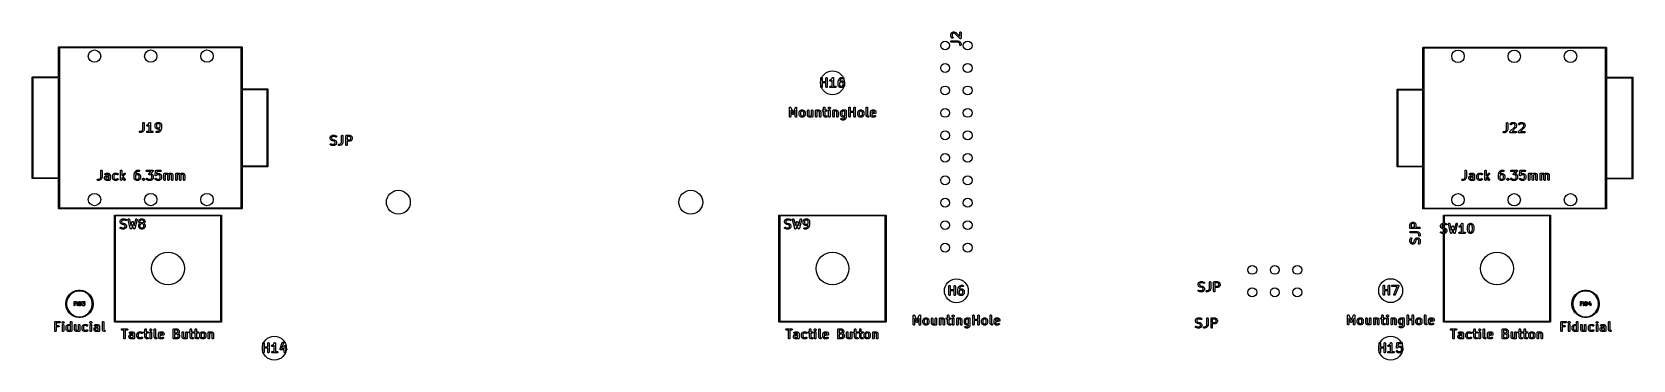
# Model space of a CAD drawing. Extents: x 0.58 to 7.69, y -5.21 to -0.56.
# Drawn here: x 0.58 to 7.69, y -5.09 to -3.63 of the extents above; entities that cross this region are included whole.
import ezdxf

# ---------------------------------------------------------------- set-up
doc = ezdxf.new("R2010")
doc.units = 0
doc.header["$MEASUREMENT"] = 0
doc.layers.add('BLACK', color=7, linetype='CONTINUOUS')

msp = doc.modelspace()

# ---------------------------------------------------------------- linework, layer by layer
at = {"layer": 'BLACK', "linetype": 'CONTINUOUS'}
for p, q in [((0.695, -3.6994), (0.6961, -3.6984)), ((0.6961, -3.6984), (0.6969, -3.6982)), ((0.6969, -3.6982), (1.5083, -3.6982)), ((1.5083, -3.6982), (1.509, -3.6984)), ((1.509, -3.6984), (1.5101, -3.6994)), ((4.6598, -3.642), (4.6599, -3.6414)), ((4.6598, -3.6513), (4.6598, -3.642)), ((4.6599, -3.6519), (4.6598, -3.6513)), ((4.6599, -3.6412), (4.6601, -3.6406)), ((4.6599, -3.6413), (4.6599, -3.6412)), ((4.6599, -3.6414), (4.6599, -3.6413)), ((4.6599, -3.652), (4.6599, -3.6519)), ((4.6599, -3.6521), (4.6599, -3.652)), ((4.6601, -3.6526), (4.6599, -3.6521)), ((4.6599, -3.6732), (4.6603, -3.6722)), ((4.6599, -3.6744), (4.6599, -3.6732)), ((4.6603, -3.6755), (4.6599, -3.6744)), ((4.6601, -3.6406), (4.662, -3.6369)), ((4.662, -3.6564), (4.6601, -3.6526)), ((4.6603, -3.6722), (4.6611, -3.6714)), ((4.6611, -3.6763), (4.6603, -3.6755)), ((4.6611, -3.6714), (4.6622, -3.6709)), ((4.6622, -3.6767), (4.6611, -3.6763)), ((4.662, -3.6369), (4.6622, -3.6366)), ((4.6622, -3.6566), (4.662, -3.6564)), ((4.6622, -3.6366), (4.6623, -3.6365)), ((4.6622, -3.6366), (4.6622, -3.6366)), ((4.6622, -3.6567), (4.6622, -3.6566)), ((4.6623, -3.6568), (4.6622, -3.6567)), ((4.6622, -3.6709), (4.6628, -3.6709)), ((4.6628, -3.6768), (4.6622, -3.6767)), ((4.6623, -3.6364), (4.6624, -3.6363)), ((4.6623, -3.6365), (4.6623, -3.6364)), ((4.6623, -3.6569), (4.6623, -3.6568)), ((4.6624, -3.6569), (4.6623, -3.6569)), ((4.6624, -3.6363), (4.6626, -3.6361)), ((4.6626, -3.6572), (4.6624, -3.6569)), ((4.6626, -3.6361), (4.6644, -3.6342)), ((4.6644, -3.659), (4.6626, -3.6572)), ((4.6628, -3.6709), (4.6909, -3.6709)), ((4.6904, -3.6768), (4.6628, -3.6768)), ((4.6644, -3.6342), (4.6647, -3.6341)), ((4.6649, -3.6594), (4.6644, -3.659)), ((4.6647, -3.634), (4.6648, -3.6339)), ((4.6647, -3.6341), (4.6647, -3.634)), ((4.6648, -3.6339), (4.6649, -3.6339)), ((4.6649, -3.6339), (4.665, -3.6338)), ((4.666, -3.6598), (4.6649, -3.6594)), ((4.665, -3.6338), (4.6652, -3.6337)), ((4.6652, -3.6337), (4.669, -3.6318)), ((4.6671, -3.64), (4.6657, -3.6426)), ((4.6657, -3.6426), (4.6657, -3.6506)), ((4.6657, -3.6506), (4.6671, -3.6533)), ((4.6671, -3.6598), (4.666, -3.6598)), ((4.6683, -3.6388), (4.6671, -3.64)), ((4.6671, -3.6533), (4.6686, -3.6549)), ((4.6682, -3.6594), (4.6671, -3.6598)), ((4.669, -3.6586), (4.6682, -3.6594)), ((4.671, -3.6374), (4.6683, -3.6388)), ((4.6686, -3.6549), (4.669, -3.6553)), ((4.669, -3.6318), (4.6695, -3.6316)), ((4.669, -3.6553), (4.6694, -3.6564)), ((4.6694, -3.6575), (4.669, -3.6586)), ((4.6694, -3.6564), (4.6694, -3.6575)), ((4.6695, -3.6316), (4.6696, -3.6316)), ((4.6696, -3.6316), (4.6697, -3.6316)), ((4.6697, -3.6316), (4.6703, -3.6315)), ((4.6703, -3.6315), (4.674, -3.6315)), ((4.6736, -3.6374), (4.671, -3.6374)), ((4.6781, -3.6389), (4.6736, -3.6374)), ((4.674, -3.6315), (4.6743, -3.6315)), ((4.6743, -3.6315), (4.6744, -3.6315)), ((4.6744, -3.6315), (4.6745, -3.6315)), ((4.6745, -3.6315), (4.6746, -3.6316)), ((4.6746, -3.6316), (4.6747, -3.6316)), ((4.6747, -3.6316), (4.675, -3.6317)), ((4.675, -3.6317), (4.6806, -3.6335)), ((4.7001, -3.6609), (4.6781, -3.6389)), ((4.6806, -3.6335), (4.6811, -3.6338)), ((4.6811, -3.6338), (4.6812, -3.6338)), ((4.6812, -3.6338), (4.6813, -3.6339)), ((4.6813, -3.6339), (4.6817, -3.6342)), ((4.6817, -3.6342), (4.6992, -3.6517)), ((4.6949, -3.6783), (4.6904, -3.6768)), ((4.6909, -3.6709), (4.6912, -3.6709)), ((4.6912, -3.6709), (4.6913, -3.6709)), ((4.6913, -3.6709), (4.6914, -3.6709)), ((4.6914, -3.6709), (4.6915, -3.6709)), ((4.6915, -3.6709), (4.6916, -3.671)), ((4.6916, -3.671), (4.6918, -3.671)), ((4.6918, -3.671), (4.6975, -3.6729)), ((4.6977, -3.681), (4.6949, -3.6783)), ((4.6975, -3.6729), (4.698, -3.6731)), ((4.6992, -3.6856), (4.6977, -3.681)), ((4.698, -3.6731), (4.6981, -3.6732)), ((4.6981, -3.6732), (4.6982, -3.6732)), ((4.6982, -3.6732), (4.6986, -3.6736)), ((4.6986, -3.6736), (4.7024, -3.6774)), ((4.6992, -3.6345), (4.6993, -3.6339)), ((4.6992, -3.6517), (4.6992, -3.6345)), ((4.6992, -3.6888), (4.6992, -3.6856)), ((4.6993, -3.6894), (4.6992, -3.6888)), ((4.6993, -3.6339), (4.6997, -3.6328)), ((4.6997, -3.6905), (4.6993, -3.6894)), ((4.6997, -3.6328), (4.7005, -3.632)), ((4.7005, -3.6913), (4.6997, -3.6905)), ((4.7005, -3.6613), (4.7001, -3.6609)), ((4.7005, -3.632), (4.7016, -3.6316)), ((4.7013, -3.6616), (4.7005, -3.6613)), ((4.7016, -3.6917), (4.7005, -3.6913)), ((4.7016, -3.6617), (4.7013, -3.6616)), ((4.7016, -3.6316), (4.7027, -3.6316)), ((4.7027, -3.6617), (4.7016, -3.6617)), ((4.7016, -3.6617), (4.7016, -3.6617)), ((4.7027, -3.6917), (4.7016, -3.6917)), ((4.7024, -3.6774), (4.7027, -3.6778)), ((4.7027, -3.6316), (4.7038, -3.632)), ((4.7038, -3.6613), (4.7027, -3.6617)), ((4.7027, -3.6778), (4.7028, -3.6779)), ((4.7038, -3.6913), (4.7027, -3.6917)), ((4.7028, -3.6779), (4.7028, -3.678)), ((4.7028, -3.678), (4.7031, -3.6785)), ((4.7031, -3.6785), (4.705, -3.6841)), ((4.7038, -3.632), (4.7046, -3.6328)), ((4.7046, -3.6605), (4.7038, -3.6613)), ((4.7046, -3.6905), (4.7038, -3.6913)), ((4.7046, -3.6328), (4.7051, -3.6339)), ((4.7049, -3.6597), (4.7046, -3.6605)), ((4.7051, -3.6894), (4.7046, -3.6905)), ((4.7051, -3.6594), (4.7049, -3.6597)), ((4.705, -3.6841), (4.705, -3.6844)), ((4.705, -3.6844), (4.7051, -3.6845)), ((4.7051, -3.6339), (4.7051, -3.6345)), ((4.7051, -3.6345), (4.7051, -3.6588)), ((4.7051, -3.6588), (4.7051, -3.6594)), ((4.7051, -3.6845), (4.7051, -3.6846)), ((4.7051, -3.6846), (4.7051, -3.6847)), ((4.7051, -3.6847), (4.7051, -3.6848)), ((4.7051, -3.6848), (4.7051, -3.6851)), ((4.7051, -3.6851), (4.7051, -3.6888)), ((4.7051, -3.6888), (4.7051, -3.6894)), ((6.7576, -3.7004), (6.7587, -3.6994)), ((6.7587, -3.6994), (6.7594, -3.6992)), ((6.7594, -3.6992), (7.5709, -3.6992)), ((7.5709, -3.6992), (7.5716, -3.6994)), ((7.5716, -3.6994), (7.5727, -3.7004)), ((0.6949, -3.7002), (0.695, -3.6994)), ((0.6949, -3.8321), (0.6949, -3.7002)), ((0.6988, -3.7022), (0.6988, -4.4148)), ((1.5063, -3.7022), (0.6988, -3.7022)), ((1.5063, -4.4148), (1.5063, -3.7022)), ((1.5101, -3.6994), (1.5102, -3.7002)), ((1.5102, -3.7002), (1.5102, -3.8852)), ((6.7575, -3.7012), (6.7576, -3.7004)), ((6.7575, -3.8862), (6.7575, -3.7012)), ((6.7614, -3.7031), (6.7614, -4.4157)), ((7.5689, -3.7031), (6.7614, -3.7031)), ((7.5689, -4.4157), (7.5689, -3.7031)), ((7.5727, -3.7004), (7.5728, -3.7012)), ((7.5728, -3.7012), (7.5728, -3.8331)), ((0.5768, -3.8341), (0.5769, -3.8333)), ((0.5768, -4.2829), (0.5768, -3.8341)), ((0.5769, -3.8333), (0.578, -3.8322)), ((0.578, -3.8322), (0.5787, -3.8321)), ((0.5787, -3.8321), (0.6949, -3.8321)), ((0.5807, -3.836), (0.5807, -4.2809)), ((0.6949, -3.836), (0.5807, -3.836)), ((0.6949, -4.2809), (0.6949, -3.836)), ((4.0822, -3.8362), (4.0827, -3.8352)), ((4.0822, -3.8368), (4.0822, -3.8362)), ((4.0822, -3.8762), (4.0822, -3.8368)), ((4.0827, -3.8352), (4.0835, -3.8343)), ((4.0835, -3.8343), (4.0845, -3.8339)), ((4.0845, -3.8339), (4.0857, -3.8339)), ((4.0857, -3.8339), (4.0868, -3.8343)), ((4.0868, -3.8343), (4.0876, -3.8352)), ((4.0876, -3.8352), (4.088, -3.8362)), ((4.088, -3.8362), (4.0881, -3.8368)), ((4.0881, -3.8368), (4.0881, -3.8526)), ((4.1047, -3.8362), (4.1052, -3.8352)), ((4.1047, -3.8368), (4.1047, -3.8362)), ((4.1047, -3.8526), (4.1047, -3.8368)), ((4.1052, -3.8352), (4.106, -3.8343)), ((4.106, -3.8343), (4.107, -3.8339)), ((4.107, -3.8339), (4.1082, -3.8339)), ((4.1082, -3.8339), (4.1093, -3.8343)), ((4.1093, -3.8343), (4.1101, -3.8352)), ((4.1101, -3.8352), (4.1105, -3.8362)), ((4.1105, -3.8362), (4.1106, -3.8368)), ((4.1106, -3.8368), (4.1106, -3.8762)), ((4.1265, -3.8438), (4.1297, -3.8405)), ((4.1297, -3.8405), (4.1333, -3.8352)), ((4.1333, -3.8352), (4.1336, -3.8347)), ((4.1333, -3.8352), (4.1333, -3.8352)), ((4.1333, -3.8352), (4.1333, -3.8352)), ((4.1333, -3.8352), (4.1333, -3.8352)), ((4.1336, -3.8347), (4.1339, -3.8346)), ((4.1339, -3.8346), (4.1341, -3.8343)), ((4.1341, -3.8343), (4.1344, -3.8342)), ((4.1344, -3.8342), (4.1346, -3.8341)), ((4.1346, -3.8341), (4.1349, -3.834)), ((4.1349, -3.834), (4.1352, -3.8339)), ((4.1352, -3.8339), (4.1354, -3.8339)), ((4.1354, -3.8339), (4.1357, -3.8339)), ((4.1357, -3.8339), (4.136, -3.8339)), ((4.136, -3.8339), (4.1363, -3.8339)), ((4.1363, -3.8339), (4.1366, -3.834)), ((4.1366, -3.834), (4.1369, -3.8341)), ((4.1369, -3.8341), (4.1371, -3.8342)), ((4.1371, -3.8342), (4.1374, -3.8343)), ((4.1374, -3.8343), (4.1376, -3.8346)), ((4.1376, -3.8346), (4.1378, -3.8347)), ((4.1378, -3.8347), (4.138, -3.835)), ((4.138, -3.835), (4.1382, -3.8352)), ((4.1382, -3.8352), (4.1383, -3.8354)), ((4.1383, -3.8354), (4.1385, -3.8357)), ((4.1385, -3.8357), (4.1385, -3.836)), ((4.1385, -3.836), (4.1386, -3.8362)), ((4.1386, -3.8362), (4.1387, -3.8368)), ((4.1387, -3.8368), (4.1387, -3.8368)), ((4.1387, -3.8368), (4.1387, -3.8368)), ((4.1387, -3.8368), (4.1387, -3.8368)), ((4.1387, -3.8368), (4.1387, -3.8732)), ((4.1614, -3.8445), (4.1651, -3.8389)), ((4.1651, -3.8389), (4.1653, -3.8387)), ((4.1651, -3.8389), (4.1651, -3.8389)), ((4.1651, -3.8389), (4.1651, -3.8389)), ((4.1653, -3.8387), (4.1655, -3.8385)), ((4.1655, -3.8385), (4.1674, -3.8366)), ((4.1655, -3.8385), (4.1655, -3.8385)), ((4.1655, -3.8385), (4.1655, -3.8385)), ((4.1674, -3.8366), (4.1676, -3.8364)), ((4.1676, -3.8364), (4.1677, -3.8363)), ((4.1677, -3.8363), (4.1678, -3.8363)), ((4.1678, -3.8363), (4.1678, -3.8362)), ((4.1678, -3.8362), (4.1679, -3.8362)), ((4.1679, -3.8362), (4.1682, -3.836)), ((4.1682, -3.836), (4.1719, -3.8342)), ((4.1712, -3.8411), (4.1699, -3.8424)), ((4.1739, -3.8398), (4.1712, -3.8411)), ((4.1719, -3.8342), (4.1724, -3.834)), ((4.1724, -3.834), (4.1726, -3.8339)), ((4.1726, -3.8339), (4.1727, -3.8339)), ((4.1727, -3.8339), (4.1732, -3.8339)), ((4.1732, -3.8339), (4.1807, -3.8339)), ((4.1807, -3.8398), (4.1739, -3.8398)), ((4.1807, -3.8339), (4.1813, -3.8339)), ((4.1813, -3.8397), (4.1807, -3.8398)), ((4.1813, -3.8339), (4.1824, -3.8343)), ((4.1824, -3.8393), (4.1813, -3.8397)), ((4.1824, -3.8343), (4.1832, -3.8352)), ((4.1832, -3.8384), (4.1824, -3.8393)), ((4.1832, -3.8352), (4.1836, -3.8362)), ((4.1836, -3.8374), (4.1832, -3.8384)), ((4.1836, -3.8362), (4.1836, -3.8374)), ((7.5728, -3.8331), (7.689, -3.8331)), ((7.5728, -3.837), (7.5728, -4.2819)), ((7.687, -3.837), (7.5728, -3.837)), ((7.687, -4.2819), (7.687, -3.837)), ((7.689, -3.8331), (7.6897, -3.8332)), ((7.6897, -3.8332), (7.6908, -3.8343)), ((7.6908, -3.8343), (7.6909, -3.835)), ((7.6909, -3.835), (7.6909, -4.2839)), ((1.5102, -3.8852), (1.6232, -3.8852)), ((1.5102, -3.8892), (1.5102, -4.2278)), ((1.6213, -3.8892), (1.5102, -3.8892)), ((1.6213, -4.2278), (1.6213, -3.8892)), ((1.6232, -3.8852), (1.624, -3.8854)), ((1.624, -3.8854), (1.625, -3.8865)), ((1.625, -3.8865), (1.6252, -3.8872)), ((1.6252, -3.8872), (1.6252, -4.2297)), ((4.0822, -3.8768), (4.0822, -3.8762)), ((4.0827, -3.8778), (4.0822, -3.8768)), ((4.0835, -3.8786), (4.0827, -3.8778)), ((4.0845, -3.8791), (4.0835, -3.8786)), ((4.0857, -3.8791), (4.0845, -3.8791)), ((4.0868, -3.8786), (4.0857, -3.8791)), ((4.0876, -3.8778), (4.0868, -3.8786)), ((4.088, -3.8768), (4.0876, -3.8778)), ((4.0881, -3.8762), (4.088, -3.8768)), ((4.0881, -3.8526), (4.1047, -3.8526)), ((4.1047, -3.8585), (4.0881, -3.8585)), ((4.0881, -3.8585), (4.0881, -3.8762)), ((4.1047, -3.8762), (4.1047, -3.8585)), ((4.1047, -3.8768), (4.1047, -3.8762)), ((4.1052, -3.8778), (4.1047, -3.8768)), ((4.106, -3.8786), (4.1052, -3.8778)), ((4.107, -3.8791), (4.106, -3.8786)), ((4.1082, -3.8791), (4.107, -3.8791)), ((4.1093, -3.8786), (4.1082, -3.8791)), ((4.1101, -3.8778), (4.1093, -3.8786)), ((4.1105, -3.8768), (4.1101, -3.8778)), ((4.1106, -3.8762), (4.1105, -3.8768)), ((4.1216, -3.8477), (4.1219, -3.8466)), ((4.1216, -3.8488), (4.1216, -3.8477)), ((4.1222, -3.8499), (4.1216, -3.8488)), ((4.1216, -3.8756), (4.122, -3.8745)), ((4.1216, -3.8768), (4.1216, -3.8756)), ((4.122, -3.8778), (4.1216, -3.8768)), ((4.1219, -3.8466), (4.1227, -3.8457)), ((4.122, -3.8745), (4.1228, -3.8737)), ((4.1228, -3.8786), (4.122, -3.8778)), ((4.123, -3.8506), (4.1222, -3.8499)), ((4.1227, -3.8457), (4.1232, -3.8454)), ((4.1228, -3.8737), (4.1239, -3.8733)), ((4.1239, -3.8791), (4.1228, -3.8786)), ((4.1241, -3.851), (4.123, -3.8506)), ((4.1232, -3.8454), (4.1265, -3.8438)), ((4.1239, -3.8733), (4.1245, -3.8732)), ((4.1245, -3.8791), (4.1239, -3.8791)), ((4.1253, -3.8509), (4.1241, -3.851)), ((4.1245, -3.8732), (4.1328, -3.8732)), ((4.147, -3.8791), (4.1245, -3.8791)), ((4.1258, -3.8507), (4.1253, -3.8509)), ((4.1296, -3.8488), (4.1258, -3.8507)), ((4.1298, -3.8487), (4.1296, -3.8488)), ((4.1299, -3.8486), (4.1298, -3.8487)), ((4.13, -3.8486), (4.1299, -3.8486)), ((4.1301, -3.8485), (4.13, -3.8485)), ((4.13, -3.8485), (4.13, -3.8486)), ((4.1303, -3.8483), (4.1301, -3.8485)), ((4.1328, -3.8458), (4.1303, -3.8483)), ((4.1328, -3.8732), (4.1328, -3.8458)), ((4.1387, -3.8732), (4.147, -3.8732)), ((4.147, -3.8732), (4.1476, -3.8733)), ((4.1476, -3.8791), (4.147, -3.8791)), ((4.1476, -3.8733), (4.1486, -3.8737)), ((4.1486, -3.8786), (4.1476, -3.8791)), ((4.1486, -3.8737), (4.1494, -3.8745)), ((4.1494, -3.8778), (4.1486, -3.8786)), ((4.1494, -3.8745), (4.1499, -3.8756)), ((4.1499, -3.8768), (4.1494, -3.8778)), ((4.1499, -3.8756), (4.1499, -3.8768)), ((4.159, -3.8535), (4.1591, -3.8533)), ((4.159, -3.8536), (4.159, -3.8535)), ((4.159, -3.8537), (4.159, -3.8536)), ((4.159, -3.8687), (4.159, -3.8537)), ((4.1591, -3.8693), (4.159, -3.8687)), ((4.1591, -3.853), (4.161, -3.8455)), ((4.1591, -3.8531), (4.1591, -3.853)), ((4.1591, -3.8533), (4.1591, -3.8531)), ((4.1591, -3.8531), (4.1591, -3.8531)), ((4.1591, -3.8695), (4.1591, -3.8693)), ((4.1591, -3.8693), (4.1591, -3.8693)), ((4.1593, -3.87), (4.1591, -3.8695)), ((4.1612, -3.8737), (4.1593, -3.87)), ((4.161, -3.8455), (4.1611, -3.8451)), ((4.1611, -3.8451), (4.1612, -3.845)), ((4.1611, -3.8451), (4.1611, -3.8451)), ((4.1612, -3.8449), (4.1614, -3.8445)), ((4.1612, -3.845), (4.1612, -3.8449)), ((4.1612, -3.8449), (4.1612, -3.8449)), ((4.1614, -3.874), (4.1612, -3.8737)), ((4.1614, -3.8741), (4.1614, -3.874)), ((4.1615, -3.8741), (4.1614, -3.8741)), ((4.1615, -3.8742), (4.1615, -3.8741)), ((4.1616, -3.8743), (4.1615, -3.8742)), ((4.1618, -3.8745), (4.1616, -3.8743)), ((4.1636, -3.8764), (4.1618, -3.8745)), ((4.1639, -3.8766), (4.1636, -3.8764)), ((4.164, -3.8767), (4.1639, -3.8766)), ((4.1639, -3.8766), (4.1639, -3.8766)), ((4.1641, -3.8768), (4.164, -3.8767)), ((4.1642, -3.8768), (4.1641, -3.8768)), ((4.1644, -3.8769), (4.1642, -3.8768)), ((4.1682, -3.8788), (4.1644, -3.8769)), ((4.1663, -3.8573), (4.1649, -3.86)), ((4.1649, -3.86), (4.1649, -3.868)), ((4.1649, -3.868), (4.1663, -3.8707)), ((4.1666, -3.8474), (4.1659, -3.8503)), ((4.1659, -3.8503), (4.1682, -3.8492)), ((4.1675, -3.8561), (4.1663, -3.8573)), ((4.1663, -3.8707), (4.1675, -3.8719)), ((4.1699, -3.8424), (4.1666, -3.8474)), ((4.1702, -3.8548), (4.1675, -3.8561)), ((4.1675, -3.8719), (4.1702, -3.8732)), ((4.1682, -3.8492), (4.1687, -3.849)), ((4.1687, -3.879), (4.1682, -3.8788)), ((4.1687, -3.849), (4.1688, -3.8489)), ((4.1688, -3.879), (4.1687, -3.879)), ((4.1688, -3.8489), (4.1689, -3.8489)), ((4.1689, -3.8791), (4.1688, -3.879)), ((4.1689, -3.8489), (4.1695, -3.8488)), ((4.1695, -3.8791), (4.1689, -3.8791)), ((4.1695, -3.8488), (4.177, -3.8488)), ((4.177, -3.8791), (4.1695, -3.8791)), ((4.1763, -3.8548), (4.1702, -3.8548)), ((4.1702, -3.8732), (4.1763, -3.8732)), ((4.179, -3.8561), (4.1763, -3.8548)), ((4.1763, -3.8732), (4.179, -3.8719)), ((4.177, -3.8488), (4.1776, -3.8489)), ((4.1776, -3.8791), (4.177, -3.8791)), ((4.1776, -3.8489), (4.1777, -3.8489)), ((4.1777, -3.879), (4.1776, -3.8791)), ((4.1777, -3.8489), (4.1778, -3.849)), ((4.1778, -3.879), (4.1777, -3.879)), ((4.1778, -3.849), (4.1783, -3.8492)), ((4.1783, -3.8788), (4.1778, -3.879)), ((4.1783, -3.8492), (4.182, -3.851)), ((4.182, -3.8769), (4.1783, -3.8788)), ((4.1802, -3.8573), (4.179, -3.8561)), ((4.179, -3.8719), (4.1802, -3.8707)), ((4.1815, -3.86), (4.1802, -3.8573)), ((4.1802, -3.8707), (4.1815, -3.868)), ((4.1815, -3.868), (4.1815, -3.86)), ((4.182, -3.851), (4.1823, -3.8512)), ((4.1823, -3.8768), (4.182, -3.8769)), ((4.1823, -3.8512), (4.1824, -3.8512)), ((4.1824, -3.8768), (4.1823, -3.8768)), ((4.1824, -3.8512), (4.1824, -3.8513)), ((4.1824, -3.8513), (4.1825, -3.8513)), ((4.1825, -3.8766), (4.1824, -3.8767)), ((4.1824, -3.8767), (4.1824, -3.8768)), ((4.1825, -3.8513), (4.1826, -3.8514)), ((4.1826, -3.8766), (4.1825, -3.8766)), ((4.1826, -3.8514), (4.1828, -3.8516)), ((4.1828, -3.8764), (4.1826, -3.8766)), ((4.1828, -3.8516), (4.1847, -3.8535)), ((4.1847, -3.8745), (4.1828, -3.8764)), ((4.1847, -3.8535), (4.1849, -3.8537)), ((4.1849, -3.8743), (4.1847, -3.8745)), ((4.1849, -3.8537), (4.1849, -3.8537)), ((4.1849, -3.8537), (4.185, -3.8538)), ((4.185, -3.8741), (4.1849, -3.8742)), ((4.1849, -3.8742), (4.1849, -3.8743)), ((4.185, -3.8538), (4.1851, -3.8539)), ((4.1851, -3.8741), (4.185, -3.8741)), ((4.1851, -3.8539), (4.1851, -3.854)), ((4.1851, -3.854), (4.1852, -3.8542)), ((4.1852, -3.8737), (4.1851, -3.874)), ((4.1851, -3.874), (4.1851, -3.8741)), ((4.1852, -3.8542), (4.1871, -3.858)), ((4.1871, -3.87), (4.1852, -3.8737)), ((4.1871, -3.858), (4.1873, -3.8585)), ((4.1873, -3.8695), (4.1871, -3.87)), ((4.1873, -3.8585), (4.1873, -3.8586)), ((4.1873, -3.8586), (4.1874, -3.8587)), ((4.1874, -3.8693), (4.1873, -3.8693)), ((4.1873, -3.8693), (4.1873, -3.8695)), ((4.1874, -3.8587), (4.1874, -3.8593)), ((4.1874, -3.8593), (4.1874, -3.8687)), ((4.1874, -3.8687), (4.1874, -3.8693)), ((6.6425, -3.8882), (6.6427, -3.8874)), ((6.6425, -4.2307), (6.6425, -3.8882)), ((6.6427, -3.8874), (6.6437, -3.8864)), ((6.6437, -3.8864), (6.6445, -3.8862)), ((6.6445, -3.8862), (6.7575, -3.8862)), ((6.6465, -3.8902), (6.6465, -4.2287)), ((6.7575, -3.8902), (6.6465, -3.8902)), ((6.7575, -4.2287), (6.7575, -3.8902)), ((3.9425, -3.9681), (3.9427, -3.9676)), ((3.9425, -3.9682), (3.9425, -3.9681)), ((3.9425, -3.9683), (3.9425, -3.9682)), ((3.9425, -3.9682), (3.9425, -3.9682)), ((3.9425, -3.9687), (3.9425, -3.9683)), ((3.9425, -4.0081), (3.9425, -3.9687)), ((3.9427, -3.9676), (3.9429, -3.9672)), ((3.9429, -3.9672), (3.943, -3.9671)), ((3.943, -3.9671), (3.9434, -3.9667)), ((3.943, -3.9671), (3.943, -3.9671)), ((3.9434, -3.9667), (3.9437, -3.9663)), ((3.9437, -3.9663), (3.9438, -3.9663)), ((3.9438, -3.9662), (3.9443, -3.966)), ((3.9438, -3.9663), (3.9438, -3.9662)), ((3.9443, -3.966), (3.9447, -3.9658)), ((3.9447, -3.9658), (3.9448, -3.9658)), ((3.9448, -3.9658), (3.9449, -3.9658)), ((3.9449, -3.9658), (3.9454, -3.9658)), ((3.9454, -3.9658), (3.9459, -3.9658)), ((3.9459, -3.9658), (3.946, -3.9658)), ((3.946, -3.9658), (3.946, -3.9658)), ((3.946, -3.9658), (3.9465, -3.966)), ((3.9465, -3.966), (3.947, -3.9662)), ((3.947, -3.9662), (3.947, -3.9662)), ((3.947, -3.9662), (3.9471, -3.9662)), ((3.9471, -3.9662), (3.9474, -3.9666)), ((3.9474, -3.9666), (3.9478, -3.9669)), ((3.9478, -3.9669), (3.9479, -3.967)), ((3.9479, -3.967), (3.9479, -3.9671)), ((3.9479, -3.9671), (3.9479, -3.9671)), ((3.9479, -3.9671), (3.9481, -3.9674)), ((3.9481, -3.9674), (3.9586, -3.9898)), ((3.9559, -3.9981), (3.9484, -3.982)), ((3.9484, -3.982), (3.9484, -4.0081)), ((3.9586, -3.9898), (3.969, -3.9674)), ((3.9687, -3.982), (3.9612, -3.9981)), ((3.9687, -4.0081), (3.9687, -3.982)), ((3.969, -3.9674), (3.9692, -3.9671)), ((3.9692, -3.9671), (3.9693, -3.967)), ((3.9692, -3.9671), (3.9692, -3.9671)), ((3.9693, -3.9669), (3.9697, -3.9666)), ((3.9693, -3.967), (3.9693, -3.9669)), ((3.9697, -3.9666), (3.9701, -3.9662)), ((3.9701, -3.9662), (3.9701, -3.9662)), ((3.9701, -3.9662), (3.9702, -3.9662)), ((3.9702, -3.9662), (3.9706, -3.966)), ((3.9706, -3.966), (3.9711, -3.9658)), ((3.9711, -3.9658), (3.9712, -3.9658)), ((3.9712, -3.9658), (3.9712, -3.9658)), ((3.9712, -3.9658), (3.9718, -3.9658)), ((3.9718, -3.9658), (3.9723, -3.9658)), ((3.9723, -3.9658), (3.9723, -3.9658)), ((3.9723, -3.9658), (3.9724, -3.9658)), ((3.9724, -3.9658), (3.9729, -3.966)), ((3.9729, -3.966), (3.9733, -3.9662)), ((3.9733, -3.9662), (3.9734, -3.9663)), ((3.9734, -3.9663), (3.9734, -3.9663)), ((3.9734, -3.9663), (3.9738, -3.9667)), ((3.9738, -3.9667), (3.9741, -3.9671)), ((3.9741, -3.9671), (3.9742, -3.9671)), ((3.9742, -3.9671), (3.9742, -3.9672)), ((3.9742, -3.9672), (3.9744, -3.9676)), ((3.9744, -3.9676), (3.9746, -3.9681)), ((3.9746, -3.9681), (3.9746, -3.9682)), ((3.9746, -3.9682), (3.9746, -3.9682)), ((3.9746, -3.9682), (3.9746, -3.9683)), ((3.9746, -3.9683), (3.9746, -3.9687)), ((3.9746, -3.9687), (3.9746, -4.0081)), ((3.988, -3.9839), (3.988, -3.9838)), ((3.988, -3.9838), (3.9881, -3.9838)), ((3.988, -3.984), (3.988, -3.9839)), ((3.9881, -3.9838), (3.9882, -3.9837)), ((3.9882, -3.9837), (3.9884, -3.9835)), ((3.9884, -3.9835), (3.9902, -3.9816)), ((3.9902, -3.9816), (3.9905, -3.9814)), ((3.9905, -3.9814), (3.9906, -3.9813)), ((3.9905, -3.9814), (3.9905, -3.9814)), ((3.9906, -3.9813), (3.9907, -3.9812)), ((3.9907, -3.9812), (3.991, -3.9811)), ((3.9907, -3.9812), (3.9907, -3.9812)), ((3.991, -3.9811), (3.9947, -3.9792)), ((3.9947, -3.9792), (3.9953, -3.979)), ((3.9953, -3.979), (3.9954, -3.979)), ((3.9954, -3.979), (3.9955, -3.9789)), ((3.9955, -3.9789), (3.9961, -3.9789)), ((3.9961, -3.9789), (4.0017, -3.9789)), ((4.0017, -3.9789), (4.0023, -3.9789)), ((4.0023, -3.9789), (4.0024, -3.979)), ((4.0024, -3.979), (4.0025, -3.979)), ((4.0025, -3.979), (4.003, -3.9792)), ((4.003, -3.9792), (4.0068, -3.9811)), ((4.0068, -3.9811), (4.007, -3.9812)), ((4.007, -3.9812), (4.0071, -3.9812)), ((4.0071, -3.9812), (4.0072, -3.9813)), ((4.0072, -3.9813), (4.0072, -3.9814)), ((4.0072, -3.9814), (4.0073, -3.9814)), ((4.0073, -3.9814), (4.0075, -3.9816)), ((4.0075, -3.9816), (4.0094, -3.9835)), ((4.0094, -3.9835), (4.0096, -3.9837)), ((4.0096, -3.9837), (4.0096, -3.9838)), ((4.0096, -3.9838), (4.0097, -3.9838)), ((4.0097, -3.9838), (4.0098, -3.9839)), ((4.0098, -3.9839), (4.0098, -3.984)), ((4.0231, -3.9818), (4.0232, -3.9812)), ((4.0231, -4.0024), (4.0231, -3.9818)), ((4.0232, -3.9812), (4.0236, -3.9802)), ((4.0236, -3.9802), (4.0244, -3.9794)), ((4.0244, -3.9794), (4.0255, -3.9789)), ((4.0255, -3.9789), (4.0266, -3.9789)), ((4.0266, -3.9789), (4.0277, -3.9794)), ((4.0277, -3.9794), (4.0285, -3.9802)), ((4.0285, -3.9802), (4.029, -3.9812)), ((4.029, -3.9812), (4.029, -3.9818)), ((4.029, -3.9818), (4.029, -4.0017)), ((4.04, -3.9812), (4.0405, -3.9802)), ((4.04, -3.9818), (4.04, -3.9812)), ((4.04, -4.0031), (4.04, -3.9818)), ((4.0405, -3.9802), (4.0413, -3.9794)), ((4.0413, -3.9794), (4.0424, -3.9789)), ((4.0424, -3.9789), (4.0435, -3.9789)), ((4.0435, -3.9789), (4.0446, -3.9794)), ((4.0446, -3.9794), (4.0454, -3.9802)), ((4.0454, -3.9802), (4.0458, -3.9812)), ((4.0458, -3.9812), (4.0459, -3.9818)), ((4.0459, -3.9818), (4.0459, -4.0081)), ((4.0587, -3.9818), (4.0588, -3.9812)), ((4.0587, -4.0081), (4.0587, -3.9818)), ((4.0588, -3.9812), (4.0592, -3.9802)), ((4.0592, -3.9802), (4.06, -3.9794)), ((4.06, -3.9794), (4.0611, -3.9789)), ((4.0611, -3.9789), (4.0623, -3.9789)), ((4.0623, -3.9789), (4.0633, -3.9794)), ((4.0633, -3.9794), (4.0641, -3.9801)), ((4.0641, -3.9801), (4.066, -3.9792)), ((4.066, -3.9792), (4.0665, -3.979)), ((4.0665, -3.979), (4.0666, -3.979)), ((4.0666, -3.979), (4.0667, -3.9789)), ((4.0667, -3.9789), (4.0673, -3.9789)), ((4.0673, -3.9789), (4.0729, -3.9789)), ((4.0729, -3.9789), (4.0735, -3.9789)), ((4.0735, -3.9789), (4.0736, -3.979)), ((4.0736, -3.979), (4.0737, -3.979)), ((4.0737, -3.979), (4.0742, -3.9792)), ((4.0742, -3.9792), (4.078, -3.9811)), ((4.078, -3.9811), (4.0781, -3.9811)), ((4.0781, -3.9811), (4.0781, -3.9811)), ((4.0781, -3.9811), (4.0782, -3.9812)), ((4.0782, -3.9812), (4.0785, -3.9814)), ((4.0785, -3.9814), (4.0787, -3.9816)), ((4.0787, -3.9816), (4.079, -3.9819)), ((4.079, -3.9819), (4.0792, -3.9822)), ((4.0792, -3.9822), (4.0792, -3.9822)), ((4.0792, -3.9822), (4.0793, -3.9823)), ((4.0793, -3.9823), (4.0793, -3.9824)), ((4.0793, -3.9824), (4.0812, -3.9861)), ((4.0888, -3.9812), (4.0892, -3.9802)), ((4.0888, -3.9824), (4.0888, -3.9812)), ((4.0892, -3.9835), (4.0888, -3.9824)), ((4.0892, -3.9802), (4.09, -3.9794)), ((4.09, -3.9843), (4.0892, -3.9835)), ((4.09, -3.9794), (4.0911, -3.9789)), ((4.0911, -3.9789), (4.0917, -3.9789)), ((4.0917, -3.9789), (4.0943, -3.9789)), ((4.0943, -3.9687), (4.0944, -3.9681)), ((4.0943, -3.9789), (4.0943, -3.9687)), ((4.0944, -3.9681), (4.0948, -3.9671)), ((4.0948, -3.9671), (4.0957, -3.9662)), ((4.0957, -3.9662), (4.0967, -3.9658)), ((4.0967, -3.9658), (4.0979, -3.9658)), ((4.0979, -3.9658), (4.0989, -3.9662)), ((4.0989, -3.9662), (4.0998, -3.9671)), ((4.0998, -3.9671), (4.1002, -3.9681)), ((4.1002, -3.9681), (4.1003, -3.9687)), ((4.1003, -3.9687), (4.1003, -3.9789)), ((4.1003, -3.9789), (4.1067, -3.9789)), ((4.1067, -3.9789), (4.1073, -3.9789)), ((4.1073, -3.9789), (4.1083, -3.9794)), ((4.1083, -3.9794), (4.1091, -3.9802)), ((4.1091, -3.9835), (4.1083, -3.9843)), ((4.1091, -3.9802), (4.1096, -3.9812)), ((4.1096, -3.9824), (4.1091, -3.9835)), ((4.1096, -3.9812), (4.1096, -3.9824)), ((4.115, -3.97), (4.1155, -3.9689)), ((4.115, -3.9711), (4.115, -3.97)), ((4.1155, -3.9722), (4.115, -3.9711)), ((4.1155, -3.9689), (4.1158, -3.9685)), ((4.1158, -3.9727), (4.1155, -3.9722)), ((4.1158, -3.9685), (4.1177, -3.9666)), ((4.1177, -3.9745), (4.1158, -3.9727)), ((4.1168, -3.9818), (4.1169, -3.9812)), ((4.1168, -4.0081), (4.1168, -3.9818)), ((4.1169, -3.9812), (4.1173, -3.9802)), ((4.1173, -3.9802), (4.1182, -3.9794)), ((4.1177, -3.9666), (4.1182, -3.9662)), ((4.1182, -3.9749), (4.1177, -3.9745)), ((4.1182, -3.9662), (4.1192, -3.9658)), ((4.1192, -3.9753), (4.1182, -3.9749)), ((4.1182, -3.9794), (4.1192, -3.9789)), ((4.1192, -3.9658), (4.1204, -3.9658)), ((4.1204, -3.9753), (4.1192, -3.9753)), ((4.1192, -3.9753), (4.1192, -3.9753)), ((4.1192, -3.9789), (4.1204, -3.9789)), ((4.1204, -3.9658), (4.1204, -3.9658)), ((4.1204, -3.9658), (4.1213, -3.9662)), ((4.1214, -3.9749), (4.1204, -3.9753)), ((4.1204, -3.9753), (4.1204, -3.9753)), ((4.1204, -3.9789), (4.1214, -3.9794)), ((4.1213, -3.9662), (4.1214, -3.9662)), ((4.1214, -3.9662), (4.1219, -3.9666)), ((4.1219, -3.9745), (4.1214, -3.9749)), ((4.1214, -3.9794), (4.1223, -3.9802)), ((4.1219, -3.9666), (4.1238, -3.9685)), ((4.1238, -3.9727), (4.1219, -3.9745)), ((4.1223, -3.9802), (4.1227, -3.9812)), ((4.1227, -3.9812), (4.1228, -3.9818)), ((4.1228, -3.9818), (4.1228, -4.0081)), ((4.1238, -3.9685), (4.1241, -3.9689)), ((4.1241, -3.9722), (4.1238, -3.9727)), ((4.1241, -3.9689), (4.1245, -3.9699)), ((4.1246, -3.9711), (4.1241, -3.9722)), ((4.1245, -3.9699), (4.1246, -3.97)), ((4.1246, -3.97), (4.1246, -3.9711)), ((4.1356, -3.9812), (4.1361, -3.9802)), ((4.1356, -3.9818), (4.1356, -3.9812)), ((4.1356, -4.0081), (4.1356, -3.9818)), ((4.1361, -3.9802), (4.1369, -3.9794)), ((4.1369, -3.9794), (4.138, -3.9789)), ((4.138, -3.9789), (4.1391, -3.9789)), ((4.1391, -3.9789), (4.1402, -3.9794)), ((4.1402, -3.9794), (4.1409, -3.9801)), ((4.1409, -3.9801), (4.1428, -3.9792)), ((4.1428, -3.9792), (4.1434, -3.979)), ((4.1434, -3.979), (4.1435, -3.979)), ((4.1435, -3.979), (4.1436, -3.9789)), ((4.1436, -3.9789), (4.1442, -3.9789)), ((4.1442, -3.9789), (4.1498, -3.9789)), ((4.1498, -3.9789), (4.1504, -3.9789)), ((4.1504, -3.9789), (4.1505, -3.979)), ((4.1505, -3.979), (4.1506, -3.979)), ((4.1506, -3.979), (4.1511, -3.9792)), ((4.1511, -3.9792), (4.1549, -3.9811)), ((4.1549, -3.9811), (4.155, -3.9811)), ((4.155, -3.9811), (4.155, -3.9811)), ((4.155, -3.9811), (4.1551, -3.9812)), ((4.1551, -3.9812), (4.1554, -3.9814)), ((4.1554, -3.9814), (4.1556, -3.9816)), ((4.1556, -3.9816), (4.1559, -3.9819)), ((4.1559, -3.9819), (4.1561, -3.9822)), ((4.1561, -3.9822), (4.1561, -3.9822)), ((4.1561, -3.9822), (4.1561, -3.9823)), ((4.1561, -3.9823), (4.1562, -3.9824)), ((4.1562, -3.9824), (4.1581, -3.9861)), ((4.1717, -3.9839), (4.1718, -3.9838)), ((4.1717, -3.984), (4.1717, -3.9839)), ((4.1718, -3.9838), (4.1719, -3.9837)), ((4.1718, -3.9838), (4.1718, -3.9838)), ((4.1719, -3.9837), (4.1721, -3.9835)), ((4.1721, -3.9835), (4.174, -3.9816)), ((4.174, -3.9816), (4.1742, -3.9814)), ((4.1742, -3.9814), (4.1743, -3.9813)), ((4.1742, -3.9814), (4.1742, -3.9814)), ((4.1743, -3.9813), (4.1744, -3.9812)), ((4.1744, -3.9812), (4.1745, -3.9812)), ((4.1745, -3.9812), (4.1747, -3.9811)), ((4.1747, -3.9811), (4.1785, -3.9792)), ((4.1785, -3.9792), (4.179, -3.979)), ((4.179, -3.979), (4.1791, -3.979)), ((4.1791, -3.979), (4.1792, -3.9789)), ((4.1792, -3.9789), (4.1798, -3.9789)), ((4.1798, -3.9789), (4.1873, -3.9789)), ((4.1873, -3.9789), (4.1879, -3.9789)), ((4.1879, -3.9789), (4.188, -3.979)), ((4.188, -3.979), (4.1881, -3.979)), ((4.1881, -3.979), (4.1886, -3.9792)), ((4.1886, -3.9792), (4.1893, -3.9795)), ((4.1893, -3.9795), (4.1894, -3.9794)), ((4.1894, -3.9794), (4.1905, -3.9789)), ((4.1905, -3.9789), (4.1916, -3.9789)), ((4.1916, -3.9789), (4.1927, -3.9794)), ((4.1927, -3.9794), (4.1935, -3.9802)), ((4.1935, -3.9802), (4.1939, -3.9812)), ((4.1939, -3.9812), (4.194, -3.9818)), ((4.194, -3.9818), (4.194, -4.0137)), ((4.2068, -3.9687), (4.2069, -3.9681)), ((4.2068, -4.0081), (4.2068, -3.9687)), ((4.2069, -3.9681), (4.2073, -3.9671)), ((4.2073, -3.9671), (4.2081, -3.9662)), ((4.2081, -3.9662), (4.2092, -3.9658)), ((4.2092, -3.9658), (4.2104, -3.9658)), ((4.2104, -3.9658), (4.2114, -3.9662)), ((4.2114, -3.9662), (4.2122, -3.9671)), ((4.2122, -3.9671), (4.2127, -3.9681)), ((4.2127, -3.9681), (4.2127, -3.9687)), ((4.2127, -3.9687), (4.2127, -3.9845)), ((4.2293, -3.9687), (4.2294, -3.9681)), ((4.2293, -3.9845), (4.2293, -3.9687)), ((4.2294, -3.9681), (4.2298, -3.9671)), ((4.2298, -3.9671), (4.2306, -3.9662)), ((4.2306, -3.9662), (4.2317, -3.9658)), ((4.2317, -3.9658), (4.2329, -3.9658)), ((4.2329, -3.9658), (4.2339, -3.9662)), ((4.2339, -3.9662), (4.2347, -3.9671)), ((4.2347, -3.9671), (4.2352, -3.9681)), ((4.2352, -3.9681), (4.2352, -3.9687)), ((4.2352, -3.9687), (4.2352, -4.0081)), ((4.2485, -3.984), (4.2486, -3.9839)), ((4.2486, -3.9839), (4.2486, -3.9838)), ((4.2486, -3.9838), (4.2487, -3.9838)), ((4.2487, -3.9838), (4.2488, -3.9837)), ((4.2488, -3.9837), (4.2489, -3.9835)), ((4.2489, -3.9835), (4.2508, -3.9816)), ((4.2508, -3.9816), (4.251, -3.9814)), ((4.251, -3.9814), (4.2511, -3.9814)), ((4.2511, -3.9814), (4.2512, -3.9813)), ((4.2512, -3.9813), (4.2513, -3.9812)), ((4.2513, -3.9812), (4.2516, -3.9811)), ((4.2513, -3.9812), (4.2513, -3.9812)), ((4.2516, -3.9811), (4.2553, -3.9792)), ((4.2553, -3.9792), (4.2559, -3.979)), ((4.2559, -3.979), (4.256, -3.979)), ((4.256, -3.979), (4.2561, -3.9789)), ((4.2561, -3.9789), (4.2567, -3.9789)), ((4.2567, -3.9789), (4.2623, -3.9789)), ((4.2623, -3.9789), (4.2629, -3.9789)), ((4.2629, -3.9789), (4.263, -3.979)), ((4.263, -3.979), (4.2631, -3.979)), ((4.2631, -3.979), (4.2636, -3.9792)), ((4.2636, -3.9792), (4.2673, -3.9811)), ((4.2673, -3.9811), (4.2676, -3.9812)), ((4.2676, -3.9812), (4.2677, -3.9812)), ((4.2677, -3.9812), (4.2678, -3.9813)), ((4.2678, -3.9813), (4.2678, -3.9814)), ((4.2678, -3.9814), (4.2679, -3.9814)), ((4.2679, -3.9814), (4.2681, -3.9816)), ((4.2681, -3.9816), (4.27, -3.9835)), ((4.27, -3.9835), (4.2702, -3.9837)), ((4.2702, -3.9837), (4.2702, -3.9838)), ((4.2702, -3.9838), (4.2703, -3.9838)), ((4.2703, -3.9838), (4.2704, -3.9839)), ((4.2704, -3.9839), (4.2704, -3.984)), ((4.2837, -3.9687), (4.2838, -3.9681)), ((4.2837, -4.0024), (4.2837, -3.9687)), ((4.2838, -3.9681), (4.2842, -3.9671)), ((4.2842, -3.9671), (4.285, -3.9662)), ((4.285, -3.9662), (4.2861, -3.9658)), ((4.2861, -3.9658), (4.2872, -3.9658)), ((4.2872, -3.9658), (4.2883, -3.9662)), ((4.2883, -3.9662), (4.2891, -3.9671)), ((4.2891, -3.9671), (4.2895, -3.9681)), ((4.2895, -3.9681), (4.2896, -3.9687)), ((4.2896, -3.9687), (4.2896, -4.0017)), ((4.3028, -3.9861), (4.3046, -3.9824)), ((4.3046, -3.9824), (4.3047, -3.9823)), ((4.3047, -3.9823), (4.3047, -3.9822)), ((4.3047, -3.9822), (4.3048, -3.9822)), ((4.3048, -3.9822), (4.3049, -3.9819)), ((4.3049, -3.9819), (4.3052, -3.9816)), ((4.3052, -3.9816), (4.3055, -3.9814)), ((4.3055, -3.9814), (4.3058, -3.9812)), ((4.3058, -3.9812), (4.3058, -3.9811)), ((4.3058, -3.9811), (4.3059, -3.9811)), ((4.3059, -3.9811), (4.306, -3.9811)), ((4.306, -3.9811), (4.3097, -3.9792)), ((4.3097, -3.9792), (4.3102, -3.979)), ((4.3102, -3.979), (4.3103, -3.979)), ((4.3103, -3.979), (4.3104, -3.9789)), ((4.3104, -3.9789), (4.311, -3.9789)), ((4.311, -3.9789), (4.3185, -3.9789)), ((4.3185, -3.9789), (4.3191, -3.9789)), ((4.3191, -3.9789), (4.3192, -3.979)), ((4.3192, -3.979), (4.3193, -3.979)), ((4.3193, -3.979), (4.3198, -3.9792)), ((4.3198, -3.9792), (4.3236, -3.9811)), ((4.3236, -3.9811), (4.3237, -3.9811)), ((4.3237, -3.9811), (4.3237, -3.9811)), ((4.3237, -3.9811), (4.3238, -3.9812)), ((4.3238, -3.9812), (4.3241, -3.9814)), ((4.3241, -3.9814), (4.3243, -3.9816)), ((4.3243, -3.9816), (4.3246, -3.9819)), ((4.3246, -3.9819), (4.3248, -3.9822)), ((4.3248, -3.9822), (4.3248, -3.9822)), ((4.3248, -3.9822), (4.3249, -3.9823)), ((4.3249, -3.9823), (4.3249, -3.9824)), ((4.3249, -3.9824), (4.3268, -3.9861)), ((1.0695, -4.037), (1.0696, -4.0364)), ((1.0695, -4.0646), (1.0695, -4.037)), ((1.0696, -4.0364), (1.07, -4.0354)), ((1.07, -4.0354), (1.0708, -4.0345)), ((1.0708, -4.0345), (1.0719, -4.0341)), ((1.0719, -4.0341), (1.073, -4.0341)), ((1.073, -4.0341), (1.0741, -4.0345)), ((1.0741, -4.0345), (1.0749, -4.0354)), ((1.0749, -4.0354), (1.0754, -4.0364)), ((1.0754, -4.0364), (1.0754, -4.037)), ((1.0754, -4.037), (1.0754, -4.0651)), ((1.0864, -4.0479), (1.0868, -4.0468)), ((1.0865, -4.049), (1.0864, -4.0479)), ((1.087, -4.0501), (1.0865, -4.049)), ((1.0868, -4.0468), (1.0875, -4.0459)), ((1.0879, -4.0508), (1.087, -4.0501)), ((1.0875, -4.0459), (1.088, -4.0456)), ((1.089, -4.0512), (1.0879, -4.0508)), ((1.088, -4.0456), (1.0913, -4.0439)), ((1.0901, -4.0511), (1.089, -4.0512)), ((1.0907, -4.0509), (1.0901, -4.0511)), ((1.0944, -4.049), (1.0907, -4.0509)), ((1.0913, -4.0439), (1.0945, -4.0407)), ((1.0947, -4.0489), (1.0944, -4.049)), ((1.0945, -4.0407), (1.0981, -4.0354)), ((1.0948, -4.0488), (1.0947, -4.0488)), ((1.0947, -4.0488), (1.0947, -4.0489)), ((1.0949, -4.0487), (1.0948, -4.0488)), ((1.0952, -4.0485), (1.0949, -4.0486)), ((1.0949, -4.0486), (1.0949, -4.0487)), ((1.0976, -4.046), (1.0952, -4.0485)), ((1.0976, -4.0734), (1.0976, -4.046)), ((1.0981, -4.0354), (1.0985, -4.0349)), ((1.0981, -4.0354), (1.0981, -4.0354)), ((1.0981, -4.0354), (1.0981, -4.0354)), ((1.0981, -4.0354), (1.0981, -4.0354)), ((1.0985, -4.0349), (1.0987, -4.0348)), ((1.0987, -4.0348), (1.0989, -4.0345)), ((1.0989, -4.0345), (1.0992, -4.0344)), ((1.0992, -4.0344), (1.0994, -4.0343)), ((1.0994, -4.0343), (1.0997, -4.0342)), ((1.0997, -4.0342), (1.1, -4.0341)), ((1.1, -4.0341), (1.1003, -4.0341)), ((1.1003, -4.0341), (1.1006, -4.034)), ((1.1006, -4.034), (1.1009, -4.0341)), ((1.1009, -4.0341), (1.1012, -4.0341)), ((1.1012, -4.0341), (1.1014, -4.0342)), ((1.1014, -4.0342), (1.1017, -4.0343)), ((1.1017, -4.0343), (1.102, -4.0344)), ((1.102, -4.0344), (1.1022, -4.0345)), ((1.1022, -4.0345), (1.1024, -4.0348)), ((1.1024, -4.0348), (1.1027, -4.0349)), ((1.1027, -4.0349), (1.1028, -4.0352)), ((1.1028, -4.0352), (1.103, -4.0354)), ((1.103, -4.0354), (1.1031, -4.0356)), ((1.1031, -4.0356), (1.1033, -4.0359)), ((1.1033, -4.0359), (1.1034, -4.0362)), ((1.1034, -4.0362), (1.1035, -4.0364)), ((1.1035, -4.0364), (1.1035, -4.037)), ((1.1035, -4.037), (1.1035, -4.037)), ((1.1035, -4.037), (1.1035, -4.037)), ((1.1035, -4.037), (1.1035, -4.037)), ((1.1035, -4.037), (1.1035, -4.0734)), ((1.1239, -4.0439), (1.124, -4.0438)), ((1.1239, -4.0445), (1.1239, -4.0439)), ((1.1239, -4.0539), (1.1239, -4.0445)), ((1.1239, -4.0544), (1.1239, -4.0539)), ((1.124, -4.0545), (1.1239, -4.0544)), ((1.124, -4.0437), (1.1242, -4.0432)), ((1.124, -4.0438), (1.124, -4.0437)), ((1.124, -4.0547), (1.124, -4.0545)), ((1.1242, -4.0552), (1.124, -4.0547)), ((1.1242, -4.0432), (1.1261, -4.0394)), ((1.1261, -4.0394), (1.1262, -4.0392)), ((1.1262, -4.0391), (1.1263, -4.039)), ((1.1262, -4.0392), (1.1262, -4.0391)), ((1.1263, -4.039), (1.1264, -4.0389)), ((1.1264, -4.0389), (1.1266, -4.0387)), ((1.1264, -4.0389), (1.1264, -4.0389)), ((1.1266, -4.0387), (1.1285, -4.0368)), ((1.1285, -4.0368), (1.1287, -4.0366)), ((1.1287, -4.0366), (1.1288, -4.0365)), ((1.1288, -4.0365), (1.1289, -4.0365)), ((1.1289, -4.0365), (1.1289, -4.0364)), ((1.1289, -4.0364), (1.129, -4.0364)), ((1.129, -4.0364), (1.1293, -4.0362)), ((1.1293, -4.0362), (1.133, -4.0344)), ((1.1311, -4.0425), (1.1298, -4.0452)), ((1.1298, -4.0452), (1.1298, -4.0532)), ((1.1298, -4.0532), (1.1311, -4.0559)), ((1.1323, -4.0413), (1.1311, -4.0425)), ((1.135, -4.04), (1.1323, -4.0413)), ((1.133, -4.0344), (1.1335, -4.0342)), ((1.1335, -4.0342), (1.1337, -4.0341)), ((1.1337, -4.0341), (1.1338, -4.0341)), ((1.1338, -4.0341), (1.1343, -4.034)), ((1.1343, -4.034), (1.1418, -4.034)), ((1.1411, -4.04), (1.135, -4.04)), ((1.1438, -4.0413), (1.1411, -4.04)), ((1.1418, -4.034), (1.1424, -4.0341)), ((1.1424, -4.0341), (1.1425, -4.0341)), ((1.1425, -4.0341), (1.1426, -4.0342)), ((1.1426, -4.0342), (1.1431, -4.0344)), ((1.1431, -4.0344), (1.1469, -4.0362)), ((1.145, -4.0425), (1.1438, -4.0413)), ((1.1464, -4.0452), (1.145, -4.0425)), ((1.145, -4.0559), (1.1464, -4.0532)), ((1.1464, -4.0532), (1.1464, -4.0452)), ((1.1469, -4.0362), (1.1471, -4.0364)), ((1.1471, -4.0364), (1.1472, -4.0364)), ((1.1472, -4.0364), (1.1473, -4.0365)), ((1.1473, -4.0365), (1.1474, -4.0365)), ((1.1474, -4.0365), (1.1474, -4.0366)), ((1.1474, -4.0366), (1.1477, -4.0368)), ((1.1477, -4.0368), (1.1495, -4.0387)), ((1.1495, -4.0387), (1.1497, -4.0389)), ((1.1497, -4.0389), (1.1498, -4.0389)), ((1.1498, -4.0389), (1.1498, -4.039)), ((1.1498, -4.039), (1.1499, -4.0391)), ((1.1499, -4.0391), (1.1499, -4.0392)), ((1.1499, -4.0392), (1.1501, -4.0394)), ((1.1501, -4.0394), (1.152, -4.0432)), ((1.152, -4.0432), (1.1522, -4.0437)), ((1.1522, -4.0437), (1.1522, -4.0438)), ((1.1522, -4.0438), (1.1522, -4.0439)), ((1.1522, -4.0439), (1.1523, -4.0445)), ((1.1523, -4.0445), (1.1523, -4.0595)), ((3.9425, -4.0086), (3.9425, -4.0081)), ((3.943, -4.0097), (3.9425, -4.0086)), ((3.9438, -4.0105), (3.943, -4.0097)), ((3.9449, -4.011), (3.9438, -4.0105)), ((3.946, -4.011), (3.9449, -4.011)), ((3.9471, -4.0105), (3.946, -4.011)), ((3.9479, -4.0097), (3.9471, -4.0105)), ((3.9483, -4.0086), (3.9479, -4.0097)), ((3.9484, -4.0081), (3.9483, -4.0086)), ((3.956, -3.9983), (3.9559, -3.9981)), ((3.9561, -3.9984), (3.956, -3.9983)), ((3.956, -3.9983), (3.956, -3.9983)), ((3.9562, -3.9986), (3.9561, -3.9984)), ((3.9565, -3.9989), (3.9562, -3.9986)), ((3.9568, -3.9992), (3.9565, -3.9989)), ((3.9569, -3.9993), (3.9568, -3.9992)), ((3.957, -3.9993), (3.9569, -3.9993)), ((3.9575, -3.9995), (3.957, -3.9993)), ((3.9579, -3.9997), (3.9575, -3.9995)), ((3.958, -3.9997), (3.9579, -3.9997)), ((3.9581, -3.9997), (3.958, -3.9997)), ((3.9586, -3.9997), (3.9581, -3.9997)), ((3.959, -3.9997), (3.9586, -3.9997)), ((3.9591, -3.9997), (3.959, -3.9997)), ((3.9593, -3.9997), (3.9591, -3.9997)), ((3.9597, -3.9995), (3.9593, -3.9997)), ((3.9601, -3.9993), (3.9597, -3.9995)), ((3.9602, -3.9993), (3.9601, -3.9993)), ((3.9603, -3.9992), (3.9602, -3.9993)), ((3.9606, -3.9989), (3.9603, -3.9992)), ((3.9609, -3.9986), (3.9606, -3.9989)), ((3.961, -3.9984), (3.9609, -3.9986)), ((3.9611, -3.9983), (3.961, -3.9984)), ((3.9612, -3.9981), (3.9611, -3.9983)), ((3.9611, -3.9983), (3.9611, -3.9983)), ((3.9688, -4.0086), (3.9687, -4.0081)), ((3.9692, -4.0097), (3.9688, -4.0086)), ((3.9701, -4.0105), (3.9692, -4.0097)), ((3.9711, -4.011), (3.9701, -4.0105)), ((3.9723, -4.011), (3.9711, -4.011)), ((3.9733, -4.0105), (3.9723, -4.011)), ((3.9741, -4.0097), (3.9733, -4.0105)), ((3.9746, -4.0086), (3.9741, -4.0097)), ((3.9746, -4.0081), (3.9746, -4.0086)), ((3.9856, -3.9893), (3.9857, -3.9887)), ((3.9856, -4.0006), (3.9856, -3.9893)), ((3.9857, -4.0011), (3.9856, -4.0006)), ((3.9857, -3.9885), (3.9859, -3.988)), ((3.9857, -3.9886), (3.9857, -3.9885)), ((3.9857, -3.9887), (3.9857, -3.9886)), ((3.9857, -4.0012), (3.9857, -4.0011)), ((3.9857, -4.0013), (3.9857, -4.0012)), ((3.9859, -4.0019), (3.9857, -4.0013)), ((3.9859, -3.988), (3.9878, -3.9842)), ((3.9878, -4.0056), (3.9859, -4.0019)), ((3.9878, -3.9842), (3.988, -3.984)), ((3.988, -4.0059), (3.9878, -4.0056)), ((3.988, -4.006), (3.988, -4.0059)), ((3.9881, -4.0061), (3.988, -4.006)), ((3.988, -4.006), (3.988, -4.006)), ((3.9882, -4.0062), (3.9881, -4.0061)), ((3.9884, -4.0064), (3.9882, -4.0062)), ((3.9902, -4.0083), (3.9884, -4.0064)), ((3.9905, -4.0085), (3.9902, -4.0083)), ((3.9906, -4.0086), (3.9905, -4.0085)), ((3.9905, -4.0085), (3.9905, -4.0085)), ((3.9907, -4.0086), (3.9906, -4.0086)), ((3.9907, -4.0087), (3.9907, -4.0086)), ((3.991, -4.0088), (3.9907, -4.0087)), ((3.9947, -4.0107), (3.991, -4.0088)), ((3.9929, -3.9873), (3.9915, -3.99)), ((3.9915, -3.99), (3.9915, -3.9999)), ((3.9915, -3.9999), (3.9929, -4.0026)), ((3.9941, -3.9861), (3.9929, -3.9873)), ((3.9929, -4.0026), (3.9941, -4.0038)), ((3.9968, -3.9848), (3.9941, -3.9861)), ((3.9941, -4.0038), (3.9968, -4.0051)), ((3.9953, -4.0109), (3.9947, -4.0107)), ((3.9954, -4.0109), (3.9953, -4.0109)), ((3.9955, -4.011), (3.9954, -4.0109)), ((3.9961, -4.011), (3.9955, -4.011)), ((4.0017, -4.011), (3.9961, -4.011)), ((4.001, -3.9848), (3.9968, -3.9848)), ((3.9968, -4.0051), (4.001, -4.0051)), ((4.0037, -3.9861), (4.001, -3.9848)), ((4.001, -4.0051), (4.0037, -4.0038)), ((4.0023, -4.011), (4.0017, -4.011)), ((4.0024, -4.0109), (4.0023, -4.011)), ((4.0025, -4.0109), (4.0024, -4.0109)), ((4.003, -4.0107), (4.0025, -4.0109)), ((4.0068, -4.0088), (4.003, -4.0107)), ((4.0049, -3.9873), (4.0037, -3.9861)), ((4.0037, -4.0038), (4.0049, -4.0026)), ((4.0062, -3.99), (4.0049, -3.9873)), ((4.0049, -4.0026), (4.0062, -3.9999)), ((4.0062, -3.9999), (4.0062, -3.99)), ((4.007, -4.0087), (4.0068, -4.0088)), ((4.0071, -4.0086), (4.007, -4.0087)), ((4.0072, -4.0086), (4.0071, -4.0086)), ((4.0073, -4.0085), (4.0072, -4.0085)), ((4.0072, -4.0085), (4.0072, -4.0086)), ((4.0075, -4.0083), (4.0073, -4.0085)), ((4.0094, -4.0064), (4.0075, -4.0083)), ((4.0096, -4.0062), (4.0094, -4.0064)), ((4.0097, -4.006), (4.0096, -4.0061)), ((4.0096, -4.0061), (4.0096, -4.0062)), ((4.0098, -4.006), (4.0097, -4.006)), ((4.0098, -3.984), (4.01, -3.9842)), ((4.01, -4.0056), (4.0098, -4.0059)), ((4.0098, -4.0059), (4.0098, -4.006)), ((4.01, -3.9842), (4.0118, -3.988)), ((4.0118, -4.0019), (4.01, -4.0056)), ((4.0118, -3.988), (4.012, -3.9885)), ((4.012, -4.0013), (4.0118, -4.0019)), ((4.012, -3.9885), (4.012, -3.9886)), ((4.012, -3.9886), (4.0121, -3.9887)), ((4.0121, -4.0011), (4.012, -4.0012)), ((4.012, -4.0012), (4.012, -4.0013)), ((4.0121, -3.9887), (4.0121, -3.9893)), ((4.0121, -3.9893), (4.0121, -4.0006)), ((4.0121, -4.0006), (4.0121, -4.0011)), ((4.0232, -4.003), (4.0231, -4.0024)), ((4.0232, -4.0031), (4.0232, -4.003)), ((4.0232, -4.0032), (4.0232, -4.0031)), ((4.0234, -4.0038), (4.0232, -4.0032)), ((4.0253, -4.0075), (4.0234, -4.0038)), ((4.0254, -4.0076), (4.0253, -4.0075)), ((4.0254, -4.0077), (4.0254, -4.0076)), ((4.0256, -4.008), (4.0254, -4.0077)), ((4.0254, -4.0077), (4.0254, -4.0077)), ((4.0259, -4.0082), (4.0256, -4.008)), ((4.0261, -4.0085), (4.0259, -4.0082)), ((4.0264, -4.0087), (4.0261, -4.0085)), ((4.0265, -4.0088), (4.0264, -4.0087)), ((4.0266, -4.0088), (4.0265, -4.0088)), ((4.0265, -4.0088), (4.0265, -4.0088)), ((4.0304, -4.0107), (4.0266, -4.0088)), ((4.029, -4.0017), (4.0301, -4.004)), ((4.0301, -4.004), (4.0324, -4.0051)), ((4.0309, -4.0109), (4.0304, -4.0107)), ((4.031, -4.0109), (4.0309, -4.0109)), ((4.0311, -4.011), (4.031, -4.0109)), ((4.0317, -4.011), (4.0311, -4.011)), ((4.0373, -4.011), (4.0317, -4.011)), ((4.0324, -4.0051), (4.0366, -4.0051)), ((4.0366, -4.0051), (4.0393, -4.0038)), ((4.0379, -4.011), (4.0373, -4.011)), ((4.038, -4.0109), (4.0379, -4.011)), ((4.0381, -4.0109), (4.038, -4.0109)), ((4.0386, -4.0107), (4.0381, -4.0109)), ((4.0405, -4.0098), (4.0386, -4.0107)), ((4.0393, -4.0038), (4.04, -4.0031)), ((4.0413, -4.0105), (4.0405, -4.0098)), ((4.0424, -4.011), (4.0413, -4.0105)), ((4.0435, -4.011), (4.0424, -4.011)), ((4.0446, -4.0105), (4.0435, -4.011)), ((4.0454, -4.0097), (4.0446, -4.0105)), ((4.0458, -4.0086), (4.0454, -4.0097)), ((4.0459, -4.0081), (4.0458, -4.0086)), ((4.0588, -4.0086), (4.0587, -4.0081)), ((4.0592, -4.0097), (4.0588, -4.0086)), ((4.06, -4.0105), (4.0592, -4.0097)), ((4.0611, -4.011), (4.06, -4.0105)), ((4.0623, -4.011), (4.0611, -4.011)), ((4.0633, -4.0105), (4.0623, -4.011)), ((4.0641, -4.0097), (4.0633, -4.0105)), ((4.0646, -4.0086), (4.0641, -4.0097)), ((4.0653, -3.9861), (4.0646, -3.9868)), ((4.0646, -3.9868), (4.0646, -4.0081)), ((4.0646, -4.0081), (4.0646, -4.0086)), ((4.068, -3.9848), (4.0653, -3.9861)), ((4.0722, -3.9848), (4.068, -3.9848)), ((4.0745, -3.9859), (4.0722, -3.9848)), ((4.0756, -3.9881), (4.0745, -3.9859)), ((4.0756, -4.0081), (4.0756, -3.9881)), ((4.0757, -4.0086), (4.0756, -4.0081)), ((4.0761, -4.0097), (4.0757, -4.0086)), ((4.0769, -4.0105), (4.0761, -4.0097)), ((4.078, -4.011), (4.0769, -4.0105)), ((4.0791, -4.011), (4.078, -4.011)), ((4.0802, -4.0105), (4.0791, -4.011)), ((4.081, -4.0097), (4.0802, -4.0105)), ((4.0814, -4.0086), (4.081, -4.0097)), ((4.0812, -3.9861), (4.0814, -3.9867)), ((4.0814, -3.9867), (4.0814, -3.9868)), ((4.0814, -3.9868), (4.0814, -3.9869)), ((4.0814, -3.9869), (4.0815, -3.9874)), ((4.0815, -4.0081), (4.0814, -4.0086)), ((4.0815, -3.9874), (4.0815, -4.0081)), ((4.0911, -3.9847), (4.09, -3.9843)), ((4.0917, -3.9848), (4.0911, -3.9847)), ((4.0943, -3.9848), (4.0917, -3.9848)), ((4.0943, -4.0024), (4.0943, -3.9848)), ((4.0944, -4.003), (4.0943, -4.0024)), ((4.0944, -4.0031), (4.0944, -4.003)), ((4.0945, -4.0032), (4.0944, -4.0031)), ((4.0947, -4.0038), (4.0945, -4.0032)), ((4.0965, -4.0075), (4.0947, -4.0038)), ((4.0966, -4.0076), (4.0965, -4.0075)), ((4.0966, -4.0077), (4.0966, -4.0076)), ((4.0967, -4.0077), (4.0966, -4.0077)), ((4.0968, -4.008), (4.0967, -4.0077)), ((4.0971, -4.0082), (4.0968, -4.008)), ((4.0974, -4.0085), (4.0971, -4.0082)), ((4.0977, -4.0087), (4.0974, -4.0085)), ((4.0977, -4.0088), (4.0977, -4.0087)), ((4.0978, -4.0088), (4.0977, -4.0088)), ((4.0979, -4.0088), (4.0978, -4.0088)), ((4.1016, -4.0107), (4.0979, -4.0088)), ((4.1067, -3.9848), (4.1003, -3.9848)), ((4.1003, -3.9848), (4.1003, -4.0017)), ((4.1003, -4.0017), (4.1014, -4.004)), ((4.1014, -4.004), (4.1036, -4.0051)), ((4.1021, -4.0109), (4.1016, -4.0107)), ((4.1023, -4.0109), (4.1021, -4.0109)), ((4.1023, -4.011), (4.1023, -4.0109)), ((4.1029, -4.011), (4.1023, -4.011)), ((4.1067, -4.011), (4.1029, -4.011)), ((4.1036, -4.0051), (4.1067, -4.0051)), ((4.1073, -3.9847), (4.1067, -3.9848)), ((4.1067, -4.0051), (4.1073, -4.0052)), ((4.1073, -4.011), (4.1067, -4.011)), ((4.1083, -3.9843), (4.1073, -3.9847)), ((4.1073, -4.0052), (4.1083, -4.0056)), ((4.1083, -4.0105), (4.1073, -4.011)), ((4.1083, -4.0056), (4.1091, -4.0064)), ((4.1091, -4.0097), (4.1083, -4.0105)), ((4.1091, -4.0064), (4.1096, -4.0075)), ((4.1096, -4.0086), (4.1091, -4.0097)), ((4.1096, -4.0075), (4.1096, -4.0086)), ((4.1169, -4.0086), (4.1168, -4.0081)), ((4.1173, -4.0097), (4.1169, -4.0086)), ((4.1182, -4.0105), (4.1173, -4.0097)), ((4.1192, -4.011), (4.1182, -4.0105)), ((4.1204, -4.011), (4.1192, -4.011)), ((4.1214, -4.0105), (4.1204, -4.011)), ((4.1223, -4.0097), (4.1214, -4.0105)), ((4.1227, -4.0086), (4.1223, -4.0097)), ((4.1228, -4.0081), (4.1227, -4.0086)), ((4.1356, -4.0086), (4.1356, -4.0081)), ((4.1361, -4.0097), (4.1356, -4.0086)), ((4.1369, -4.0105), (4.1361, -4.0097)), ((4.138, -4.011), (4.1369, -4.0105)), ((4.1391, -4.011), (4.138, -4.011)), ((4.1402, -4.0105), (4.1391, -4.011)), ((4.141, -4.0097), (4.1402, -4.0105)), ((4.1414, -4.0086), (4.141, -4.0097)), ((4.1415, -4.0081), (4.1414, -4.0086)), ((4.1422, -3.9861), (4.1415, -3.9868)), ((4.1415, -3.9868), (4.1415, -4.0081)), ((4.1449, -3.9848), (4.1422, -3.9861)), ((4.1491, -3.9848), (4.1449, -3.9848)), ((4.1513, -3.9859), (4.1491, -3.9848)), ((4.1525, -3.9881), (4.1513, -3.9859)), ((4.1525, -4.0081), (4.1525, -3.9881)), ((4.1525, -4.0086), (4.1525, -4.0081)), ((4.153, -4.0097), (4.1525, -4.0086)), ((4.1538, -4.0105), (4.153, -4.0097)), ((4.1548, -4.011), (4.1538, -4.0105)), ((4.156, -4.011), (4.1548, -4.011)), ((4.1571, -4.0105), (4.156, -4.011)), ((4.1579, -4.0097), (4.1571, -4.0105)), ((4.1583, -4.0086), (4.1579, -4.0097)), ((4.1581, -3.9861), (4.1583, -3.9867)), ((4.1583, -3.9867), (4.1583, -3.9868)), ((4.1583, -3.9868), (4.1583, -3.9869)), ((4.1583, -3.9869), (4.1584, -3.9874)), ((4.1584, -4.0081), (4.1583, -4.0086)), ((4.1584, -3.9874), (4.1584, -4.0081)), ((4.1693, -3.9893), (4.1694, -3.9887)), ((4.1693, -4.0006), (4.1693, -3.9893)), ((4.1694, -4.0011), (4.1693, -4.0006)), ((4.1694, -3.9885), (4.1696, -3.988)), ((4.1694, -3.9886), (4.1694, -3.9885)), ((4.1694, -3.9887), (4.1694, -3.9886)), ((4.1694, -4.0012), (4.1694, -4.0011)), ((4.1694, -4.0013), (4.1694, -4.0012)), ((4.1696, -4.0019), (4.1694, -4.0013)), ((4.1696, -3.988), (4.1715, -3.9842)), ((4.1715, -4.0056), (4.1696, -4.0019)), ((4.1712, -4.0197), (4.1713, -4.0185)), ((4.1716, -4.0208), (4.1712, -4.0197)), ((4.1713, -4.0185), (4.1718, -4.0175)), ((4.1715, -3.9842), (4.1717, -3.984)), ((4.1717, -4.0059), (4.1715, -4.0056)), ((4.1724, -4.0216), (4.1716, -4.0208)), ((4.1717, -4.006), (4.1717, -4.0059)), ((4.1718, -4.006), (4.1717, -4.006)), ((4.1718, -4.0061), (4.1718, -4.006)), ((4.1719, -4.0062), (4.1718, -4.0061)), ((4.1718, -4.0175), (4.1727, -4.0167)), ((4.1721, -4.0064), (4.1719, -4.0062)), ((4.174, -4.0083), (4.1721, -4.0064)), ((4.1728, -4.022), (4.1724, -4.0216)), ((4.1727, -4.0167), (4.1738, -4.0164)), ((4.1766, -4.0238), (4.1728, -4.022)), ((4.1738, -4.0164), (4.1749, -4.0165)), ((4.1742, -4.0085), (4.174, -4.0083)), ((4.1743, -4.0086), (4.1742, -4.0085)), ((4.1742, -4.0085), (4.1742, -4.0085)), ((4.1744, -4.0086), (4.1743, -4.0086)), ((4.1745, -4.0087), (4.1744, -4.0086)), ((4.1747, -4.0088), (4.1745, -4.0087)), ((4.1785, -4.0107), (4.1747, -4.0088)), ((4.1749, -4.0165), (4.1755, -4.0167)), ((4.1766, -3.9873), (4.1752, -3.99)), ((4.1752, -3.99), (4.1752, -3.9999)), ((4.1752, -3.9999), (4.1766, -4.0026)), ((4.1755, -4.0167), (4.1786, -4.0182)), ((4.1778, -3.9861), (4.1766, -3.9873)), ((4.1766, -4.0026), (4.1778, -4.0038)), ((4.1771, -4.024), (4.1766, -4.0238)), ((4.1772, -4.024), (4.1771, -4.024)), ((4.1773, -4.0241), (4.1772, -4.024)), ((4.1779, -4.0241), (4.1773, -4.0241)), ((4.1805, -3.9848), (4.1778, -3.9861)), ((4.1778, -4.0038), (4.1805, -4.0051)), ((4.1835, -4.0241), (4.1779, -4.0241)), ((4.179, -4.0109), (4.1785, -4.0107)), ((4.1786, -4.0182), (4.1828, -4.0182)), ((4.1791, -4.0109), (4.179, -4.0109)), ((4.1792, -4.011), (4.1791, -4.0109)), ((4.1798, -4.011), (4.1792, -4.011)), ((4.1873, -4.011), (4.1798, -4.011)), ((4.1866, -3.9848), (4.1805, -3.9848)), ((4.1805, -4.0051), (4.1866, -4.0051)), ((4.1828, -4.0182), (4.1855, -4.0169)), ((4.1841, -4.0241), (4.1835, -4.0241)), ((4.1842, -4.024), (4.1841, -4.0241)), ((4.1843, -4.024), (4.1842, -4.024)), ((4.1849, -4.0238), (4.1843, -4.024)), ((4.1886, -4.022), (4.1849, -4.0238)), ((4.1855, -4.0169), (4.1867, -4.0157)), ((4.1881, -3.9855), (4.1866, -3.9848)), ((4.1866, -4.0051), (4.1881, -4.0044)), ((4.1867, -4.0157), (4.1881, -4.013)), ((4.1879, -4.011), (4.1873, -4.011)), ((4.188, -4.0109), (4.1879, -4.011)), ((4.1881, -4.0109), (4.188, -4.0109)), ((4.1881, -4.0044), (4.1881, -3.9855)), ((4.1881, -4.013), (4.1881, -4.0109)), ((4.1881, -4.0109), (4.1881, -4.0109)), ((4.1889, -4.0218), (4.1886, -4.022)), ((4.189, -4.0217), (4.1889, -4.0218)), ((4.1889, -4.0218), (4.1889, -4.0218)), ((4.1891, -4.0216), (4.189, -4.0217)), ((4.1892, -4.0216), (4.1891, -4.0216)), ((4.1894, -4.0214), (4.1892, -4.0216)), ((4.1913, -4.0195), (4.1894, -4.0214)), ((4.1914, -4.0193), (4.1913, -4.0195)), ((4.1915, -4.0192), (4.1914, -4.0193)), ((4.1916, -4.0192), (4.1915, -4.0192)), ((4.1918, -4.0188), (4.1916, -4.019)), ((4.1916, -4.019), (4.1916, -4.0191)), ((4.1916, -4.0191), (4.1916, -4.0192)), ((4.1937, -4.015), (4.1918, -4.0188)), ((4.1939, -4.0145), (4.1937, -4.015)), ((4.194, -4.0137), (4.1939, -4.0143)), ((4.1939, -4.0143), (4.1939, -4.0144)), ((4.1939, -4.0144), (4.1939, -4.0145)), ((4.2069, -4.0086), (4.2068, -4.0081)), ((4.2073, -4.0097), (4.2069, -4.0086)), ((4.2081, -4.0105), (4.2073, -4.0097)), ((4.2092, -4.011), (4.2081, -4.0105)), ((4.2104, -4.011), (4.2092, -4.011)), ((4.2114, -4.0105), (4.2104, -4.011)), ((4.2122, -4.0097), (4.2114, -4.0105)), ((4.2127, -4.0086), (4.2122, -4.0097)), ((4.2127, -3.9845), (4.2293, -3.9845)), ((4.2293, -3.9904), (4.2127, -3.9904)), ((4.2127, -3.9904), (4.2127, -4.0081)), ((4.2127, -4.0081), (4.2127, -4.0086)), ((4.2293, -4.0081), (4.2293, -3.9904)), ((4.2294, -4.0086), (4.2293, -4.0081)), ((4.2298, -4.0097), (4.2294, -4.0086)), ((4.2306, -4.0105), (4.2298, -4.0097)), ((4.2317, -4.011), (4.2306, -4.0105)), ((4.2329, -4.011), (4.2317, -4.011)), ((4.2339, -4.0105), (4.2329, -4.011)), ((4.2347, -4.0097), (4.2339, -4.0105)), ((4.2352, -4.0086), (4.2347, -4.0097)), ((4.2352, -4.0081), (4.2352, -4.0086)), ((4.2462, -3.9893), (4.2463, -3.9887)), ((4.2462, -4.0006), (4.2462, -3.9893)), ((4.2463, -4.0011), (4.2462, -4.0006)), ((4.2463, -3.9885), (4.2465, -3.988)), ((4.2463, -3.9886), (4.2463, -3.9885)), ((4.2463, -3.9887), (4.2463, -3.9886)), ((4.2463, -4.0012), (4.2463, -4.0011)), ((4.2463, -4.0013), (4.2463, -4.0012)), ((4.2465, -4.0019), (4.2463, -4.0013)), ((4.2465, -3.988), (4.2484, -3.9842)), ((4.2484, -4.0056), (4.2465, -4.0019)), ((4.2484, -3.9842), (4.2485, -3.984)), ((4.2485, -4.0059), (4.2484, -4.0056)), ((4.2486, -4.006), (4.2485, -4.0059)), ((4.2487, -4.0061), (4.2486, -4.006)), ((4.2486, -4.006), (4.2486, -4.006)), ((4.2488, -4.0062), (4.2487, -4.0061)), ((4.2489, -4.0064), (4.2488, -4.0062)), ((4.2508, -4.0083), (4.2489, -4.0064)), ((4.251, -4.0085), (4.2508, -4.0083)), ((4.2511, -4.0085), (4.251, -4.0085)), ((4.2512, -4.0086), (4.2511, -4.0085)), ((4.2513, -4.0086), (4.2512, -4.0086)), ((4.2513, -4.0087), (4.2513, -4.0086)), ((4.2516, -4.0088), (4.2513, -4.0087)), ((4.2553, -4.0107), (4.2516, -4.0088)), ((4.2535, -3.9873), (4.2521, -3.99)), ((4.2521, -3.99), (4.2521, -3.9999)), ((4.2521, -3.9999), (4.2535, -4.0026)), ((4.2547, -3.9861), (4.2535, -3.9873)), ((4.2535, -4.0026), (4.2547, -4.0038)), ((4.2574, -3.9848), (4.2547, -3.9861)), ((4.2547, -4.0038), (4.2574, -4.0051)), ((4.2559, -4.0109), (4.2553, -4.0107)), ((4.256, -4.0109), (4.2559, -4.0109)), ((4.2561, -4.011), (4.256, -4.0109)), ((4.2567, -4.011), (4.2561, -4.011)), ((4.2623, -4.011), (4.2567, -4.011)), ((4.2616, -3.9848), (4.2574, -3.9848)), ((4.2574, -4.0051), (4.2616, -4.0051)), ((4.2643, -3.9861), (4.2616, -3.9848)), ((4.2616, -4.0051), (4.2643, -4.0038)), ((4.2629, -4.011), (4.2623, -4.011)), ((4.263, -4.0109), (4.2629, -4.011)), ((4.2631, -4.0109), (4.263, -4.0109)), ((4.2636, -4.0107), (4.2631, -4.0109)), ((4.2673, -4.0088), (4.2636, -4.0107)), ((4.2655, -3.9873), (4.2643, -3.9861)), ((4.2643, -4.0038), (4.2655, -4.0026)), ((4.2668, -3.99), (4.2655, -3.9873)), ((4.2655, -4.0026), (4.2668, -3.9999)), ((4.2668, -3.9999), (4.2668, -3.99)), ((4.2676, -4.0087), (4.2673, -4.0088)), ((4.2677, -4.0086), (4.2676, -4.0087)), ((4.2678, -4.0086), (4.2677, -4.0086)), ((4.2679, -4.0085), (4.2678, -4.0085)), ((4.2678, -4.0085), (4.2678, -4.0086)), ((4.2681, -4.0083), (4.2679, -4.0085)), ((4.27, -4.0064), (4.2681, -4.0083)), ((4.2702, -4.0062), (4.27, -4.0064)), ((4.2703, -4.006), (4.2702, -4.0061)), ((4.2702, -4.0061), (4.2702, -4.0062)), ((4.2704, -4.006), (4.2703, -4.006)), ((4.2704, -3.984), (4.2705, -3.9842)), ((4.2705, -4.0056), (4.2704, -4.0059)), ((4.2704, -4.0059), (4.2704, -4.006)), ((4.2705, -3.9842), (4.2724, -3.988)), ((4.2724, -4.0019), (4.2705, -4.0056)), ((4.2724, -3.988), (4.2726, -3.9885)), ((4.2726, -4.0013), (4.2724, -4.0019)), ((4.2726, -3.9885), (4.2726, -3.9886)), ((4.2726, -3.9886), (4.2727, -3.9887)), ((4.2727, -4.0011), (4.2726, -4.0012)), ((4.2726, -4.0012), (4.2726, -4.0013)), ((4.2727, -3.9887), (4.2727, -3.9893)), ((4.2727, -3.9893), (4.2727, -4.0006)), ((4.2727, -4.0006), (4.2727, -4.0011)), ((4.2838, -4.003), (4.2837, -4.0024)), ((4.2838, -4.0031), (4.2838, -4.003)), ((4.2838, -4.0032), (4.2838, -4.0031)), ((4.284, -4.0038), (4.2838, -4.0032)), ((4.2859, -4.0075), (4.284, -4.0038)), ((4.2859, -4.0076), (4.2859, -4.0075)), ((4.286, -4.0077), (4.2859, -4.0076)), ((4.2862, -4.008), (4.286, -4.0077)), ((4.286, -4.0077), (4.286, -4.0077)), ((4.2865, -4.0082), (4.2862, -4.008)), ((4.2867, -4.0085), (4.2865, -4.0082)), ((4.287, -4.0087), (4.2867, -4.0085)), ((4.2871, -4.0088), (4.287, -4.0087)), ((4.2872, -4.0088), (4.2871, -4.0088)), ((4.2871, -4.0088), (4.2871, -4.0088)), ((4.291, -4.0107), (4.2872, -4.0088)), ((4.2896, -4.0017), (4.2907, -4.004)), ((4.2907, -4.004), (4.2936, -4.0054)), ((4.2915, -4.0109), (4.291, -4.0107)), ((4.2926, -4.011), (4.2915, -4.0109)), ((4.2937, -4.0106), (4.2926, -4.011)), ((4.2936, -4.0054), (4.2941, -4.0057)), ((4.2946, -4.0099), (4.2937, -4.0106)), ((4.2941, -4.0057), (4.2948, -4.0066)), ((4.2951, -4.0088), (4.2946, -4.0099)), ((4.2948, -4.0066), (4.2952, -4.0077)), ((4.2952, -4.0077), (4.2951, -4.0088)), ((4.3024, -3.9874), (4.3025, -3.9869)), ((4.3024, -4.0024), (4.3024, -3.9874)), ((4.3025, -4.003), (4.3024, -4.0024)), ((4.3025, -3.9868), (4.3026, -3.9867)), ((4.3025, -3.9869), (4.3025, -3.9868)), ((4.3025, -4.0031), (4.3025, -4.003)), ((4.3026, -4.0032), (4.3025, -4.0031)), ((4.3026, -3.9867), (4.3028, -3.9861)), ((4.3028, -4.0038), (4.3026, -4.0032)), ((4.3046, -4.0075), (4.3028, -4.0038)), ((4.3047, -4.0076), (4.3046, -4.0075)), ((4.3047, -4.0077), (4.3047, -4.0076)), ((4.3048, -4.0077), (4.3047, -4.0077)), ((4.3049, -4.008), (4.3048, -4.0077)), ((4.3052, -4.0082), (4.3049, -4.008)), ((4.3055, -4.0085), (4.3052, -4.0082)), ((4.3058, -4.0087), (4.3055, -4.0085)), ((4.3058, -4.0088), (4.3058, -4.0087)), ((4.3059, -4.0088), (4.3058, -4.0088)), ((4.306, -4.0088), (4.3059, -4.0088)), ((4.3097, -4.0107), (4.306, -4.0088)), ((4.3095, -3.9859), (4.3084, -3.9881)), ((4.3084, -3.9881), (4.3084, -3.9913)), ((4.3084, -3.9913), (4.3212, -3.9888)), ((4.3247, -3.9941), (4.3084, -3.9974)), ((4.3084, -3.9974), (4.3084, -4.0017)), ((4.3084, -4.0017), (4.3095, -4.004)), ((4.3117, -3.9848), (4.3095, -3.9859)), ((4.3095, -4.004), (4.3117, -4.0051)), ((4.3102, -4.0109), (4.3097, -4.0107)), ((4.3103, -4.0109), (4.3102, -4.0109)), ((4.3104, -4.011), (4.3103, -4.0109)), ((4.311, -4.011), (4.3104, -4.011)), ((4.3185, -4.011), (4.311, -4.011)), ((4.3178, -3.9848), (4.3117, -3.9848)), ((4.3117, -4.0051), (4.3178, -4.0051)), ((4.3201, -3.9859), (4.3178, -3.9848)), ((4.3178, -4.0051), (4.321, -4.0035)), ((4.3191, -4.011), (4.3185, -4.011)), ((4.3192, -4.0109), (4.3191, -4.011)), ((4.3193, -4.0109), (4.3192, -4.0109)), ((4.3198, -4.0107), (4.3193, -4.0109)), ((4.3236, -4.0088), (4.3198, -4.0107)), ((4.3212, -3.9881), (4.3201, -3.9859)), ((4.321, -4.0035), (4.3215, -4.0033)), ((4.3212, -3.9888), (4.3212, -3.9881)), ((4.3215, -4.0033), (4.3226, -4.0033)), ((4.3226, -4.0033), (4.3237, -4.0036)), ((4.3241, -4.0085), (4.3236, -4.0088)), ((4.3237, -4.0036), (4.3246, -4.0044)), ((4.3248, -4.0077), (4.3241, -4.0085)), ((4.3246, -4.0044), (4.3251, -4.0054)), ((4.3253, -3.9939), (4.3247, -3.9941)), ((4.3252, -4.0066), (4.3248, -4.0077)), ((4.3251, -4.0054), (4.3252, -4.0066)), ((4.3255, -3.9938), (4.3253, -3.9939)), ((4.3258, -3.9936), (4.3255, -3.9938)), ((4.326, -3.9934), (4.3258, -3.9936)), ((4.3262, -3.9933), (4.326, -3.9934)), ((4.3264, -3.993), (4.3262, -3.9933)), ((4.3266, -3.9928), (4.3264, -3.993)), ((4.3267, -3.9926), (4.3266, -3.9928)), ((4.3269, -3.9923), (4.3267, -3.9926)), ((4.3268, -3.9861), (4.327, -3.9867)), ((4.327, -3.9918), (4.3269, -3.992)), ((4.3269, -3.992), (4.3269, -3.9923)), ((4.327, -3.9867), (4.327, -3.9868)), ((4.327, -3.9868), (4.327, -3.9869)), ((4.327, -3.9869), (4.3271, -3.9874)), ((4.3271, -3.9912), (4.327, -3.9918)), ((4.3271, -3.9874), (4.3271, -3.9912)), ((7.1286, -4.0374), (7.1291, -4.0363)), ((7.1286, -4.038), (7.1286, -4.0374)), ((7.1286, -4.0656), (7.1286, -4.038)), ((7.1291, -4.0363), (7.1299, -4.0355)), ((7.1299, -4.0355), (7.1309, -4.0351)), ((7.1309, -4.0351), (7.1321, -4.0351)), ((7.1321, -4.0351), (7.1332, -4.0355)), ((7.1332, -4.0355), (7.134, -4.0363)), ((7.134, -4.0363), (7.1344, -4.0374)), ((7.1344, -4.0374), (7.1345, -4.038)), ((7.1345, -4.038), (7.1345, -4.0661)), ((7.1444, -4.0753), (7.1664, -4.0533)), ((7.1455, -4.0412), (7.1459, -4.0401)), ((7.1455, -4.0423), (7.1455, -4.0412)), ((7.1459, -4.0434), (7.1455, -4.0423)), ((7.1459, -4.0401), (7.1463, -4.0396)), ((7.1467, -4.0442), (7.1459, -4.0434)), ((7.1463, -4.0396), (7.1482, -4.0378)), ((7.1478, -4.0446), (7.1467, -4.0442)), ((7.149, -4.0446), (7.1478, -4.0446)), ((7.1482, -4.0378), (7.1484, -4.0376)), ((7.1484, -4.0376), (7.1485, -4.0375)), ((7.1485, -4.0375), (7.1486, -4.0374)), ((7.1485, -4.0375), (7.1485, -4.0375)), ((7.1486, -4.0374), (7.1487, -4.0374)), ((7.1487, -4.0374), (7.1489, -4.0372)), ((7.1489, -4.0372), (7.1527, -4.0353)), ((7.15, -4.0442), (7.149, -4.0446)), ((7.1505, -4.0438), (7.15, -4.0442)), ((7.152, -4.0423), (7.1505, -4.0438)), ((7.1547, -4.0409), (7.152, -4.0423)), ((7.1527, -4.0353), (7.1532, -4.0351)), ((7.1532, -4.0351), (7.1533, -4.0351)), ((7.1533, -4.0351), (7.1534, -4.0351)), ((7.1534, -4.0351), (7.154, -4.035)), ((7.154, -4.035), (7.1634, -4.035)), ((7.1627, -4.0409), (7.1547, -4.0409)), ((7.1654, -4.0423), (7.1627, -4.0409)), ((7.1634, -4.035), (7.164, -4.0351)), ((7.164, -4.0351), (7.1641, -4.0351)), ((7.1641, -4.0351), (7.1642, -4.0351)), ((7.1642, -4.0351), (7.1647, -4.0353)), ((7.1647, -4.0353), (7.1685, -4.0372)), ((7.1666, -4.0435), (7.1654, -4.0423)), ((7.1664, -4.0533), (7.1679, -4.0488)), ((7.1679, -4.0462), (7.1666, -4.0435)), ((7.1679, -4.0488), (7.1679, -4.0462)), ((7.1685, -4.0372), (7.1687, -4.0374)), ((7.1687, -4.0374), (7.1688, -4.0374)), ((7.1688, -4.0374), (7.1689, -4.0375)), ((7.1689, -4.0375), (7.1689, -4.0375)), ((7.1689, -4.0375), (7.169, -4.0376)), ((7.169, -4.0376), (7.1692, -4.0378)), ((7.1692, -4.0378), (7.1711, -4.0396)), ((7.1711, -4.0396), (7.1713, -4.0399)), ((7.1713, -4.0399), (7.1713, -4.0399)), ((7.1713, -4.0399), (7.1714, -4.04)), ((7.1714, -4.04), (7.1715, -4.0401)), ((7.1715, -4.0401), (7.1715, -4.0402)), ((7.1715, -4.0402), (7.1717, -4.0404)), ((7.1717, -4.0404), (7.1735, -4.0442)), ((7.1737, -4.0502), (7.1718, -4.0558)), ((7.1735, -4.0442), (7.1737, -4.0447)), ((7.1737, -4.0447), (7.1737, -4.0448)), ((7.1737, -4.0448), (7.1738, -4.0449)), ((7.1738, -4.0499), (7.1737, -4.0502)), ((7.1738, -4.0449), (7.1738, -4.0455)), ((7.1738, -4.0455), (7.1738, -4.0492)), ((7.1738, -4.0492), (7.1738, -4.0495)), ((7.1738, -4.0495), (7.1738, -4.0496)), ((7.1738, -4.0496), (7.1738, -4.0497)), ((7.1738, -4.0497), (7.1738, -4.0498)), ((7.1738, -4.0498), (7.1738, -4.0499)), ((7.1819, -4.0753), (7.2039, -4.0533)), ((7.183, -4.0412), (7.1834, -4.0401)), ((7.183, -4.0423), (7.183, -4.0412)), ((7.1834, -4.0434), (7.183, -4.0423)), ((7.1834, -4.0401), (7.1838, -4.0396)), ((7.1842, -4.0442), (7.1834, -4.0434)), ((7.1838, -4.0396), (7.1857, -4.0378)), ((7.1853, -4.0446), (7.1842, -4.0442)), ((7.1865, -4.0446), (7.1853, -4.0446)), ((7.1857, -4.0378), (7.1859, -4.0376)), ((7.1859, -4.0376), (7.1859, -4.0375)), ((7.1859, -4.0375), (7.186, -4.0375)), ((7.186, -4.0375), (7.1861, -4.0374)), ((7.1861, -4.0374), (7.1862, -4.0374)), ((7.1862, -4.0374), (7.1864, -4.0372)), ((7.1864, -4.0372), (7.1902, -4.0353)), ((7.1875, -4.0442), (7.1865, -4.0446)), ((7.188, -4.0438), (7.1875, -4.0442)), ((7.1895, -4.0423), (7.188, -4.0438)), ((7.1922, -4.0409), (7.1895, -4.0423)), ((7.1902, -4.0353), (7.1907, -4.0351)), ((7.1907, -4.0351), (7.1908, -4.0351)), ((7.1908, -4.0351), (7.1909, -4.0351)), ((7.1909, -4.0351), (7.1915, -4.035)), ((7.1915, -4.035), (7.2009, -4.035)), ((7.2002, -4.0409), (7.1922, -4.0409)), ((7.2029, -4.0423), (7.2002, -4.0409)), ((7.2009, -4.035), (7.2015, -4.0351)), ((7.2015, -4.0351), (7.2016, -4.0351)), ((7.2016, -4.0351), (7.2017, -4.0351)), ((7.2017, -4.0351), (7.2022, -4.0353)), ((7.2022, -4.0353), (7.206, -4.0372)), ((7.2041, -4.0435), (7.2029, -4.0423)), ((7.2039, -4.0533), (7.2054, -4.0488)), ((7.2054, -4.0462), (7.2041, -4.0435)), ((7.2054, -4.0488), (7.2054, -4.0462)), ((7.206, -4.0372), (7.2062, -4.0374)), ((7.2062, -4.0374), (7.2063, -4.0374)), ((7.2063, -4.0374), (7.2064, -4.0375)), ((7.2064, -4.0375), (7.2064, -4.0375)), ((7.2064, -4.0375), (7.2065, -4.0376)), ((7.2065, -4.0376), (7.2067, -4.0378)), ((7.2067, -4.0378), (7.2086, -4.0396)), ((7.2086, -4.0396), (7.2088, -4.0399)), ((7.2088, -4.0399), (7.2088, -4.0399)), ((7.2088, -4.0399), (7.2089, -4.04)), ((7.2089, -4.04), (7.209, -4.0401)), ((7.209, -4.0401), (7.209, -4.0402)), ((7.209, -4.0402), (7.2091, -4.0404)), ((7.2091, -4.0404), (7.211, -4.0442)), ((7.2112, -4.0502), (7.2093, -4.0558)), ((7.211, -4.0442), (7.2112, -4.0447)), ((7.2112, -4.0447), (7.2112, -4.0448)), ((7.2112, -4.0448), (7.2113, -4.0449)), ((7.2113, -4.0498), (7.2112, -4.0499)), ((7.2112, -4.0499), (7.2112, -4.0502)), ((7.2113, -4.0449), (7.2113, -4.0455)), ((7.2113, -4.0455), (7.2113, -4.0492)), ((7.2113, -4.0492), (7.2113, -4.0495)), ((7.2113, -4.0495), (7.2113, -4.0496)), ((7.2113, -4.0496), (7.2113, -4.0497)), ((7.2113, -4.0497), (7.2113, -4.0498)), ((1.0546, -4.0758), (1.055, -4.0747)), ((1.0546, -4.0769), (1.0546, -4.0758)), ((1.055, -4.078), (1.0546, -4.0769)), ((1.055, -4.0747), (1.0558, -4.0739)), ((1.0558, -4.0788), (1.055, -4.078)), ((1.0558, -4.0739), (1.0569, -4.0735)), ((1.0569, -4.0793), (1.0558, -4.0788)), ((1.0569, -4.0735), (1.0575, -4.0734)), ((1.0575, -4.0793), (1.0569, -4.0793)), ((1.0575, -4.0734), (1.0607, -4.0734)), ((1.0612, -4.0793), (1.0575, -4.0793)), ((1.0607, -4.0734), (1.0652, -4.0719)), ((1.0615, -4.0793), (1.0612, -4.0793)), ((1.0616, -4.0793), (1.0615, -4.0793)), ((1.0617, -4.0793), (1.0616, -4.0793)), ((1.0618, -4.0793), (1.0617, -4.0793)), ((1.0619, -4.0792), (1.0618, -4.0793)), ((1.0621, -4.0792), (1.0619, -4.0792)), ((1.0678, -4.0773), (1.0621, -4.0792)), ((1.0652, -4.0719), (1.068, -4.0692)), ((1.0683, -4.0771), (1.0678, -4.0773)), ((1.068, -4.0692), (1.0695, -4.0646)), ((1.0684, -4.077), (1.0683, -4.0771)), ((1.0685, -4.077), (1.0684, -4.077)), ((1.0689, -4.0766), (1.0685, -4.077)), ((1.0727, -4.0728), (1.0689, -4.0766)), ((1.073, -4.0724), (1.0727, -4.0728)), ((1.0731, -4.0723), (1.073, -4.0724)), ((1.0732, -4.0722), (1.0731, -4.0723)), ((1.0734, -4.0717), (1.0732, -4.0722)), ((1.0753, -4.0661), (1.0734, -4.0717)), ((1.0754, -4.0657), (1.0753, -4.0658)), ((1.0753, -4.0658), (1.0753, -4.0661)), ((1.0754, -4.0651), (1.0754, -4.0654)), ((1.0754, -4.0654), (1.0754, -4.0655)), ((1.0754, -4.0655), (1.0754, -4.0656)), ((1.0754, -4.0656), (1.0754, -4.0657)), ((1.0864, -4.0758), (1.0869, -4.0747)), ((1.0864, -4.0769), (1.0864, -4.0758)), ((1.0869, -4.078), (1.0864, -4.0769)), ((1.0869, -4.0747), (1.0877, -4.0739)), ((1.0877, -4.0788), (1.0869, -4.078)), ((1.0877, -4.0739), (1.0888, -4.0735)), ((1.0888, -4.0793), (1.0877, -4.0788)), ((1.0888, -4.0735), (1.0893, -4.0734)), ((1.0893, -4.0793), (1.0888, -4.0793)), ((1.0893, -4.0734), (1.0976, -4.0734)), ((1.1118, -4.0793), (1.0893, -4.0793)), ((1.1035, -4.0734), (1.1118, -4.0734)), ((1.1118, -4.0734), (1.1124, -4.0735)), ((1.1124, -4.0793), (1.1118, -4.0793)), ((1.1124, -4.0735), (1.1135, -4.0739)), ((1.1135, -4.0788), (1.1124, -4.0793)), ((1.1135, -4.0739), (1.1143, -4.0747)), ((1.1143, -4.078), (1.1135, -4.0788)), ((1.1143, -4.0747), (1.1147, -4.0758)), ((1.1147, -4.0769), (1.1143, -4.078)), ((1.1147, -4.0758), (1.1147, -4.0769)), ((1.1261, -4.0589), (1.1242, -4.0552)), ((1.1262, -4.0592), (1.1261, -4.0589)), ((1.1262, -4.0593), (1.1262, -4.0592)), ((1.1263, -4.0593), (1.1262, -4.0593)), ((1.1264, -4.0594), (1.1263, -4.0593)), ((1.1264, -4.0595), (1.1264, -4.0594)), ((1.1266, -4.0597), (1.1264, -4.0595)), ((1.1285, -4.0616), (1.1266, -4.0597)), ((1.1277, -4.0758), (1.1281, -4.0747)), ((1.1277, -4.0769), (1.1277, -4.0758)), ((1.1281, -4.078), (1.1277, -4.0769)), ((1.1281, -4.0747), (1.1289, -4.0739)), ((1.1289, -4.0788), (1.1281, -4.078)), ((1.1287, -4.0618), (1.1285, -4.0616)), ((1.1288, -4.0618), (1.1287, -4.0618)), ((1.1289, -4.0619), (1.1288, -4.0618)), ((1.1289, -4.062), (1.1289, -4.0619)), ((1.129, -4.062), (1.1289, -4.062)), ((1.1289, -4.0739), (1.13, -4.0735)), ((1.13, -4.0793), (1.1289, -4.0788)), ((1.1293, -4.0621), (1.129, -4.062)), ((1.133, -4.064), (1.1293, -4.0621)), ((1.13, -4.0735), (1.1306, -4.0734)), ((1.1306, -4.0793), (1.13, -4.0793)), ((1.1306, -4.0734), (1.1374, -4.0734)), ((1.1381, -4.0793), (1.1306, -4.0793)), ((1.1311, -4.0559), (1.1323, -4.0571)), ((1.1323, -4.0571), (1.135, -4.0584)), ((1.1335, -4.0642), (1.133, -4.064)), ((1.1337, -4.0642), (1.1335, -4.0642)), ((1.1338, -4.0643), (1.1337, -4.0642)), ((1.1343, -4.0643), (1.1338, -4.0643)), ((1.1418, -4.0643), (1.1343, -4.0643)), ((1.135, -4.0584), (1.1411, -4.0584)), ((1.1374, -4.0734), (1.1401, -4.0721)), ((1.1387, -4.0793), (1.1381, -4.0793)), ((1.1388, -4.0792), (1.1387, -4.0793)), ((1.1389, -4.0792), (1.1388, -4.0792)), ((1.1394, -4.079), (1.1389, -4.0792)), ((1.1431, -4.0771), (1.1394, -4.079)), ((1.1401, -4.0721), (1.1414, -4.0707)), ((1.1411, -4.0584), (1.1438, -4.0571)), ((1.1414, -4.0707), (1.1447, -4.0658)), ((1.1424, -4.0643), (1.1418, -4.0643)), ((1.1425, -4.0642), (1.1424, -4.0643)), ((1.1426, -4.0642), (1.1425, -4.0642)), ((1.1431, -4.064), (1.1426, -4.0642)), ((1.1454, -4.0629), (1.1431, -4.064)), ((1.1434, -4.077), (1.1431, -4.0771)), ((1.1435, -4.077), (1.1434, -4.077)), ((1.1436, -4.0768), (1.1435, -4.0769)), ((1.1435, -4.0769), (1.1435, -4.077)), ((1.1437, -4.0768), (1.1436, -4.0768)), ((1.1439, -4.0766), (1.1437, -4.0768)), ((1.1438, -4.0571), (1.145, -4.0559)), ((1.1458, -4.0747), (1.1439, -4.0766)), ((1.1447, -4.0658), (1.1454, -4.0629)), ((1.146, -4.0745), (1.1458, -4.0747)), ((1.1458, -4.0747), (1.1458, -4.0747)), ((1.1458, -4.0747), (1.1458, -4.0747)), ((1.1462, -4.0743), (1.146, -4.0745)), ((1.1499, -4.0686), (1.1462, -4.0743)), ((1.1462, -4.0743), (1.1462, -4.0743)), ((1.1462, -4.0743), (1.1462, -4.0743)), ((1.1501, -4.0683), (1.1499, -4.0686)), ((1.1502, -4.0681), (1.1501, -4.0682)), ((1.1501, -4.0682), (1.1501, -4.0683)), ((1.1501, -4.0683), (1.1501, -4.0683)), ((1.1503, -4.0677), (1.1502, -4.0681)), ((1.1502, -4.0681), (1.1502, -4.0681)), ((1.1522, -4.0602), (1.1503, -4.0677)), ((1.1523, -4.0596), (1.1522, -4.0599)), ((1.1522, -4.0599), (1.1522, -4.0601)), ((1.1522, -4.0601), (1.1522, -4.0601)), ((1.1522, -4.0601), (1.1522, -4.0602)), ((1.1523, -4.0595), (1.1523, -4.0596)), ((1.1523, -4.0596), (1.1523, -4.0596)), ((1.9019, -4.1022), (1.902, -4.1016)), ((1.9019, -4.1059), (1.9019, -4.1022)), ((1.902, -4.1065), (1.9019, -4.1059)), ((1.902, -4.1014), (1.9022, -4.1009)), ((1.902, -4.1015), (1.902, -4.1014)), ((1.902, -4.1016), (1.902, -4.1015)), ((1.902, -4.1066), (1.902, -4.1065)), ((1.902, -4.1067), (1.902, -4.1066)), ((1.9022, -4.1072), (1.902, -4.1067)), ((1.9022, -4.1009), (1.9041, -4.0971)), ((1.9041, -4.111), (1.9022, -4.1072)), ((1.9041, -4.0971), (1.9042, -4.0969)), ((1.9042, -4.1112), (1.9041, -4.111)), ((1.9042, -4.0969), (1.9043, -4.0968)), ((1.9043, -4.1113), (1.9042, -4.1112)), ((1.9043, -4.0967), (1.9044, -4.0966)), ((1.9043, -4.0968), (1.9043, -4.0967)), ((1.9043, -4.1114), (1.9043, -4.1113)), ((1.9044, -4.1115), (1.9043, -4.1114)), ((1.9044, -4.0966), (1.9045, -4.0966)), ((1.9045, -4.1115), (1.9044, -4.1115)), ((1.9045, -4.0966), (1.9046, -4.0963)), ((1.9046, -4.1118), (1.9045, -4.1115)), ((1.9046, -4.0963), (1.9065, -4.0945)), ((1.9065, -4.1136), (1.9046, -4.1118)), ((1.9065, -4.0945), (1.9067, -4.0943)), ((1.9067, -4.1138), (1.9065, -4.1136)), ((1.9067, -4.0943), (1.9068, -4.0942)), ((1.9068, -4.1139), (1.9067, -4.1138)), ((1.9068, -4.0942), (1.9069, -4.0942)), ((1.9069, -4.1139), (1.9068, -4.1139)), ((1.9069, -4.0942), (1.907, -4.0941)), ((1.907, -4.114), (1.9069, -4.1139)), ((1.907, -4.0941), (1.9073, -4.0939)), ((1.907, -4.0941), (1.907, -4.0941)), ((1.9073, -4.1142), (1.907, -4.114)), ((1.907, -4.114), (1.907, -4.114)), ((1.9073, -4.0939), (1.911, -4.092)), ((1.911, -4.1161), (1.9073, -4.1142)), ((1.9092, -4.1002), (1.9078, -4.1029)), ((1.9078, -4.1029), (1.9078, -4.1052)), ((1.9078, -4.1052), (1.9092, -4.1079)), ((1.9104, -4.099), (1.9092, -4.1002)), ((1.9092, -4.1079), (1.9104, -4.1091)), ((1.9131, -4.0976), (1.9104, -4.099)), ((1.9104, -4.1091), (1.9134, -4.1106)), ((1.911, -4.092), (1.9116, -4.0918)), ((1.9111, -4.1161), (1.911, -4.1161)), ((1.9113, -4.1162), (1.9111, -4.1161)), ((1.9111, -4.1161), (1.9111, -4.1161)), ((1.9116, -4.1163), (1.9113, -4.1162)), ((1.9116, -4.0918), (1.9117, -4.0918)), ((1.9188, -4.1181), (1.9116, -4.1163)), ((1.9116, -4.1163), (1.9116, -4.1163)), ((1.9116, -4.1163), (1.9116, -4.1163)), ((1.9117, -4.0918), (1.9118, -4.0918)), ((1.9118, -4.0918), (1.9124, -4.0917)), ((1.9124, -4.0917), (1.9217, -4.0917)), ((1.9212, -4.0976), (1.9131, -4.0976)), ((1.9134, -4.1106), (1.9206, -4.1124)), ((1.9219, -4.1196), (1.9188, -4.1181)), ((1.9206, -4.1124), (1.9206, -4.1125)), ((1.9206, -4.1125), (1.9206, -4.1125)), ((1.9206, -4.1125), (1.9209, -4.1125)), ((1.9209, -4.1125), (1.9211, -4.1126)), ((1.9211, -4.1126), (1.9211, -4.1126)), ((1.9211, -4.1126), (1.9212, -4.1127)), ((1.9264, -4.0994), (1.9212, -4.0976)), ((1.9212, -4.1127), (1.9249, -4.1145)), ((1.9217, -4.0917), (1.922, -4.0918)), ((1.9231, -4.1208), (1.9219, -4.1196)), ((1.922, -4.0918), (1.9221, -4.0917)), ((1.9221, -4.0917), (1.9222, -4.0918)), ((1.9222, -4.0918), (1.9223, -4.0918)), ((1.9223, -4.0918), (1.9224, -4.0918)), ((1.9224, -4.0918), (1.9227, -4.0919)), ((1.9227, -4.0919), (1.9283, -4.0938)), ((1.9244, -4.1235), (1.9231, -4.1208)), ((1.9231, -4.1285), (1.9244, -4.1259)), ((1.9244, -4.1259), (1.9244, -4.1235)), ((1.9249, -4.1145), (1.9252, -4.1147)), ((1.9252, -4.1147), (1.9252, -4.1147)), ((1.9252, -4.1147), (1.9253, -4.1148)), ((1.9253, -4.1148), (1.9254, -4.1148)), ((1.9254, -4.1148), (1.9255, -4.1149)), ((1.9255, -4.1149), (1.9257, -4.1151)), ((1.9257, -4.1151), (1.9276, -4.117)), ((1.927, -4.0995), (1.9264, -4.0994)), ((1.9281, -4.0994), (1.927, -4.0995)), ((1.9276, -4.117), (1.9278, -4.1172)), ((1.9278, -4.1172), (1.9278, -4.1172)), ((1.9278, -4.1172), (1.9279, -4.1173)), ((1.9279, -4.1173), (1.9279, -4.1174)), ((1.9279, -4.1174), (1.928, -4.1175)), ((1.928, -4.1175), (1.9281, -4.1177)), ((1.9292, -4.0989), (1.9281, -4.0994)), ((1.9281, -4.1177), (1.93, -4.1215)), ((1.9283, -4.0938), (1.9288, -4.094)), ((1.9288, -4.094), (1.9297, -4.0947)), ((1.9299, -4.098), (1.9292, -4.0989)), ((1.9297, -4.0947), (1.9302, -4.0958)), ((1.9303, -4.0969), (1.9299, -4.098)), ((1.93, -4.1215), (1.9302, -4.122)), ((1.9302, -4.0958), (1.9303, -4.0969)), ((1.9302, -4.122), (1.9302, -4.1221)), ((1.9302, -4.1221), (1.9302, -4.1222)), ((1.9302, -4.1222), (1.9303, -4.1228)), ((1.9303, -4.1228), (1.9303, -4.1265)), ((1.951, -4.1268), (1.9525, -4.1223)), ((1.9525, -4.0947), (1.9526, -4.0941)), ((1.9525, -4.1223), (1.9525, -4.0947)), ((1.9526, -4.0941), (1.953, -4.093)), ((1.953, -4.093), (1.9538, -4.0922)), ((1.9538, -4.0922), (1.9549, -4.0918)), ((1.9549, -4.0918), (1.9561, -4.0918)), ((1.9561, -4.0918), (1.9571, -4.0922)), ((1.9583, -4.1237), (1.9564, -4.1294)), ((1.9571, -4.0922), (1.9579, -4.093)), ((1.9579, -4.093), (1.9584, -4.0941)), ((1.9584, -4.1234), (1.9583, -4.1234)), ((1.9583, -4.1234), (1.9583, -4.1237)), ((1.9584, -4.0941), (1.9584, -4.0947)), ((1.9584, -4.0947), (1.9584, -4.1228)), ((1.9584, -4.1228), (1.9584, -4.1231)), ((1.9584, -4.1231), (1.9584, -4.1232)), ((1.9584, -4.1232), (1.9584, -4.1233)), ((1.9584, -4.1233), (1.9584, -4.1234)), ((1.9713, -4.0941), (1.9718, -4.093)), ((1.9713, -4.0947), (1.9713, -4.0941)), ((1.9713, -4.134), (1.9713, -4.0947)), ((1.9718, -4.093), (1.9726, -4.0922)), ((1.9726, -4.0922), (1.9736, -4.0918)), ((1.9736, -4.0918), (1.9742, -4.0917)), ((1.9742, -4.0917), (1.9892, -4.0917)), ((1.9885, -4.0976), (1.9772, -4.0976)), ((1.9772, -4.0976), (1.9772, -4.1123)), ((1.9772, -4.1123), (1.9885, -4.1123)), ((1.9892, -4.1183), (1.9772, -4.1183)), ((1.9772, -4.1183), (1.9772, -4.134)), ((1.9912, -4.099), (1.9885, -4.0976)), ((1.9885, -4.1123), (1.9912, -4.111)), ((1.9892, -4.0917), (1.9898, -4.0918)), ((1.9898, -4.1182), (1.9892, -4.1183)), ((1.9898, -4.0918), (1.9899, -4.0918)), ((1.9899, -4.1182), (1.9898, -4.1182)), ((1.9899, -4.0918), (1.99, -4.0918)), ((1.99, -4.1181), (1.9899, -4.1182)), ((1.99, -4.0918), (1.9905, -4.092)), ((1.9905, -4.1179), (1.99, -4.1181)), ((1.9905, -4.092), (1.9943, -4.0939)), ((1.9943, -4.1161), (1.9905, -4.1179)), ((1.9924, -4.1002), (1.9912, -4.099)), ((1.9912, -4.111), (1.9924, -4.1098)), ((1.9938, -4.1029), (1.9924, -4.1002)), ((1.9924, -4.1098), (1.9938, -4.1071)), ((1.9938, -4.1071), (1.9938, -4.1029)), ((1.9943, -4.0939), (1.9945, -4.0941)), ((1.9945, -4.1159), (1.9943, -4.1161)), ((1.9945, -4.0941), (1.9946, -4.0941)), ((1.9946, -4.1159), (1.9945, -4.1159)), ((1.9946, -4.0941), (1.9947, -4.0942)), ((1.9947, -4.1158), (1.9946, -4.1159)), ((1.9947, -4.0942), (1.9948, -4.0942)), ((1.9948, -4.1158), (1.9947, -4.1158)), ((1.9948, -4.0942), (1.9948, -4.0943)), ((1.9948, -4.0943), (1.9951, -4.0945)), ((1.9951, -4.1155), (1.9948, -4.1157)), ((1.9948, -4.1157), (1.9948, -4.1158)), ((1.9951, -4.0945), (1.9969, -4.0963)), ((1.9969, -4.1136), (1.9951, -4.1155)), ((1.9969, -4.0963), (1.9971, -4.0966)), ((1.9971, -4.1134), (1.9969, -4.1136)), ((1.9971, -4.0966), (1.9972, -4.0966)), ((1.9972, -4.1134), (1.9971, -4.1134)), ((1.9972, -4.0966), (1.9972, -4.0967)), ((1.9972, -4.0967), (1.9973, -4.0968)), ((1.9973, -4.1132), (1.9972, -4.1133)), ((1.9972, -4.1133), (1.9972, -4.1134)), ((1.9973, -4.0968), (1.9973, -4.0969)), ((1.9973, -4.0969), (1.9975, -4.0971)), ((1.9975, -4.1129), (1.9973, -4.1131)), ((1.9973, -4.1131), (1.9973, -4.1132)), ((1.9975, -4.0971), (1.9994, -4.1009)), ((1.9994, -4.1091), (1.9975, -4.1129)), ((1.9994, -4.1009), (1.9996, -4.1014)), ((1.9996, -4.1086), (1.9994, -4.1091)), ((1.9996, -4.1014), (1.9996, -4.1015)), ((1.9996, -4.1015), (1.9996, -4.1016)), ((1.9996, -4.1016), (1.9997, -4.1022)), ((1.9997, -4.1078), (1.9996, -4.1084)), ((1.9996, -4.1084), (1.9996, -4.1085)), ((1.9996, -4.1085), (1.9996, -4.1086)), ((1.9997, -4.1022), (1.9997, -4.1078)), ((7.1136, -4.0768), (7.1141, -4.0757)), ((7.1136, -4.0779), (7.1136, -4.0768)), ((7.1141, -4.079), (7.1136, -4.0779)), ((7.1141, -4.0757), (7.1149, -4.0749)), ((7.1149, -4.0798), (7.1141, -4.079)), ((7.1149, -4.0749), (7.1159, -4.0745)), ((7.1159, -4.0803), (7.1149, -4.0798)), ((7.1159, -4.0745), (7.1165, -4.0744)), ((7.1165, -4.0803), (7.1159, -4.0803)), ((7.1165, -4.0744), (7.1198, -4.0744)), ((7.1203, -4.0803), (7.1165, -4.0803)), ((7.1198, -4.0744), (7.1243, -4.0729)), ((7.1206, -4.0803), (7.1203, -4.0803)), ((7.1207, -4.0803), (7.1206, -4.0803)), ((7.1206, -4.0803), (7.1206, -4.0803)), ((7.1208, -4.0803), (7.1207, -4.0803)), ((7.1209, -4.0802), (7.1208, -4.0803)), ((7.1212, -4.0802), (7.1209, -4.0802)), ((7.1268, -4.0783), (7.1212, -4.0802)), ((7.1243, -4.0729), (7.1271, -4.0701)), ((7.1274, -4.078), (7.1268, -4.0783)), ((7.1271, -4.0701), (7.1286, -4.0656)), ((7.1275, -4.0779), (7.1274, -4.078)), ((7.1274, -4.078), (7.1274, -4.078)), ((7.128, -4.0776), (7.1275, -4.0779)), ((7.1317, -4.0738), (7.128, -4.0776)), ((7.1321, -4.0734), (7.1317, -4.0738)), ((7.1322, -4.0732), (7.1321, -4.0733)), ((7.1321, -4.0733), (7.1321, -4.0734)), ((7.1324, -4.0727), (7.1322, -4.0732)), ((7.1343, -4.067), (7.1324, -4.0727)), ((7.1344, -4.0668), (7.1343, -4.067)), ((7.1345, -4.0661), (7.1344, -4.0664)), ((7.1344, -4.0664), (7.1344, -4.0665)), ((7.1344, -4.0665), (7.1344, -4.0666)), ((7.1344, -4.0666), (7.1344, -4.0667)), ((7.1344, -4.0667), (7.1344, -4.0668)), ((7.1436, -4.0768), (7.1441, -4.0757)), ((7.1436, -4.0779), (7.1436, -4.0768)), ((7.1441, -4.079), (7.1436, -4.0779)), ((7.1441, -4.0757), (7.1444, -4.0753)), ((7.1449, -4.0798), (7.1441, -4.079)), ((7.1459, -4.0803), (7.1449, -4.0798)), ((7.1465, -4.0803), (7.1459, -4.0803)), ((7.1709, -4.0803), (7.1465, -4.0803)), ((7.1711, -4.0569), (7.1536, -4.0744)), ((7.1536, -4.0744), (7.1709, -4.0744)), ((7.1709, -4.0744), (7.1715, -4.0745)), ((7.1715, -4.0803), (7.1709, -4.0803)), ((7.1715, -4.0565), (7.1711, -4.0569)), ((7.1716, -4.0563), (7.1715, -4.0564)), ((7.1715, -4.0564), (7.1715, -4.0565)), ((7.1715, -4.0745), (7.1725, -4.0749)), ((7.1725, -4.0798), (7.1715, -4.0803)), ((7.1718, -4.0558), (7.1716, -4.0563)), ((7.1725, -4.0749), (7.1733, -4.0757)), ((7.1733, -4.079), (7.1725, -4.0798)), ((7.1733, -4.0757), (7.1738, -4.0768)), ((7.1738, -4.0779), (7.1733, -4.079)), ((7.1738, -4.0768), (7.1738, -4.0779)), ((7.1811, -4.0768), (7.1816, -4.0757)), ((7.1811, -4.0779), (7.1811, -4.0768)), ((7.1816, -4.079), (7.1811, -4.0779)), ((7.1816, -4.0757), (7.1819, -4.0753)), ((7.1824, -4.0798), (7.1816, -4.079)), ((7.1834, -4.0803), (7.1824, -4.0798)), ((7.184, -4.0803), (7.1834, -4.0803)), ((7.2084, -4.0803), (7.184, -4.0803)), ((7.2086, -4.0569), (7.1911, -4.0744)), ((7.1911, -4.0744), (7.2084, -4.0744)), ((7.2084, -4.0744), (7.209, -4.0745)), ((7.209, -4.0803), (7.2084, -4.0803)), ((7.209, -4.0565), (7.2086, -4.0569)), ((7.2091, -4.0563), (7.209, -4.0564)), ((7.209, -4.0564), (7.209, -4.0565)), ((7.209, -4.0745), (7.21, -4.0749)), ((7.21, -4.0798), (7.209, -4.0803)), ((7.2093, -4.0558), (7.2091, -4.0563)), ((7.21, -4.0749), (7.2108, -4.0757)), ((7.2108, -4.079), (7.21, -4.0798)), ((7.2108, -4.0757), (7.2113, -4.0768)), ((7.2113, -4.0779), (7.2108, -4.079)), ((7.2113, -4.0768), (7.2113, -4.0779)), ((1.9019, -4.1318), (1.9023, -4.1307)), ((1.902, -4.133), (1.9019, -4.1318)), ((1.9025, -4.134), (1.902, -4.133)), ((1.9023, -4.1307), (1.903, -4.1298)), ((1.9034, -4.1347), (1.9025, -4.134)), ((1.903, -4.1298), (1.9041, -4.1293)), ((1.9039, -4.135), (1.9034, -4.1347)), ((1.9095, -4.1368), (1.9039, -4.135)), ((1.9041, -4.1293), (1.9052, -4.1292)), ((1.9052, -4.1292), (1.9058, -4.1294)), ((1.9058, -4.1294), (1.911, -4.1311)), ((1.9098, -4.1369), (1.9095, -4.1368)), ((1.9099, -4.1369), (1.9098, -4.1369)), ((1.91, -4.137), (1.9099, -4.1369)), ((1.9101, -4.137), (1.91, -4.137)), ((1.9102, -4.137), (1.9101, -4.137)), ((1.9105, -4.137), (1.9102, -4.137)), ((1.9199, -4.137), (1.9105, -4.137)), ((1.911, -4.1311), (1.9192, -4.1311)), ((1.9192, -4.1311), (1.9219, -4.1297)), ((1.9204, -4.1369), (1.9199, -4.137)), ((1.9205, -4.1369), (1.9204, -4.1369)), ((1.9206, -4.1369), (1.9205, -4.1369)), ((1.9212, -4.1367), (1.9206, -4.1369)), ((1.9249, -4.1348), (1.9212, -4.1367)), ((1.9219, -4.1297), (1.9231, -4.1285)), ((1.9252, -4.1347), (1.9249, -4.1348)), ((1.9253, -4.1346), (1.9252, -4.1346)), ((1.9252, -4.1346), (1.9252, -4.1347)), ((1.9254, -4.1345), (1.9253, -4.1346)), ((1.9255, -4.1344), (1.9254, -4.1345)), ((1.9257, -4.1343), (1.9255, -4.1344)), ((1.9276, -4.1324), (1.9257, -4.1343)), ((1.9278, -4.1322), (1.9276, -4.1324)), ((1.9279, -4.132), (1.9278, -4.1321)), ((1.9278, -4.1321), (1.9278, -4.1322)), ((1.928, -4.1319), (1.9279, -4.1319)), ((1.9279, -4.1319), (1.9279, -4.132)), ((1.9281, -4.1316), (1.928, -4.1319)), ((1.93, -4.1279), (1.9281, -4.1316)), ((1.9302, -4.1273), (1.93, -4.1279)), ((1.9303, -4.1265), (1.9302, -4.1271)), ((1.9302, -4.1271), (1.9302, -4.1272)), ((1.9302, -4.1272), (1.9302, -4.1273)), ((1.9376, -4.1335), (1.938, -4.1324)), ((1.9376, -4.1346), (1.9376, -4.1335)), ((1.938, -4.1357), (1.9376, -4.1346)), ((1.938, -4.1324), (1.9388, -4.1316)), ((1.9388, -4.1365), (1.938, -4.1357)), ((1.9388, -4.1316), (1.9399, -4.1312)), ((1.9399, -4.1369), (1.9388, -4.1365)), ((1.9399, -4.1312), (1.9405, -4.1311)), ((1.9405, -4.137), (1.9399, -4.1369)), ((1.9405, -4.1311), (1.9437, -4.1311)), ((1.9442, -4.137), (1.9405, -4.137)), ((1.9437, -4.1311), (1.9483, -4.1296)), ((1.9445, -4.137), (1.9442, -4.137)), ((1.9446, -4.137), (1.9445, -4.137)), ((1.9447, -4.137), (1.9446, -4.137)), ((1.9448, -4.1369), (1.9447, -4.137)), ((1.9449, -4.1369), (1.9448, -4.1369)), ((1.9452, -4.1368), (1.9449, -4.1369)), ((1.9508, -4.135), (1.9452, -4.1368)), ((1.9483, -4.1296), (1.951, -4.1268)), ((1.9513, -4.1347), (1.9508, -4.135)), ((1.9514, -4.1347), (1.9513, -4.1347)), ((1.9515, -4.1346), (1.9514, -4.1347)), ((1.9519, -4.1343), (1.9515, -4.1346)), ((1.9557, -4.1305), (1.9519, -4.1343)), ((1.9561, -4.1301), (1.9557, -4.1305)), ((1.9562, -4.1299), (1.9561, -4.13)), ((1.9561, -4.13), (1.9561, -4.1301)), ((1.9564, -4.1294), (1.9562, -4.1299)), ((1.9713, -4.1346), (1.9713, -4.134)), ((1.9718, -4.1357), (1.9713, -4.1346)), ((1.9726, -4.1365), (1.9718, -4.1357)), ((1.9736, -4.1369), (1.9726, -4.1365)), ((1.9748, -4.1369), (1.9736, -4.1369)), ((1.9759, -4.1365), (1.9748, -4.1369)), ((1.9767, -4.1357), (1.9759, -4.1365)), ((1.9771, -4.1346), (1.9767, -4.1357)), ((1.9772, -4.134), (1.9771, -4.1346)), ((0.8819, -4.2502), (0.882, -4.2496)), ((0.8819, -4.2778), (0.8819, -4.2502)), ((0.882, -4.2496), (0.8824, -4.2485)), ((0.8824, -4.2485), (0.8832, -4.2477)), ((0.8832, -4.2477), (0.8843, -4.2473)), ((0.8843, -4.2473), (0.8855, -4.2473)), ((0.8855, -4.2473), (0.8865, -4.2477)), ((0.8865, -4.2477), (0.8873, -4.2485)), ((0.8873, -4.2485), (0.8878, -4.2496)), ((0.8878, -4.2496), (0.8878, -4.2502)), ((0.8878, -4.2502), (0.8878, -4.2783)), ((0.9007, -4.2648), (0.9011, -4.2637)), ((0.9008, -4.266), (0.9007, -4.2648)), ((0.9013, -4.267), (0.9008, -4.266)), ((0.9011, -4.2637), (0.9018, -4.2629)), ((0.9022, -4.2678), (0.9013, -4.267)), ((0.9018, -4.2629), (0.9023, -4.2625)), ((0.9033, -4.2681), (0.9022, -4.2678)), ((0.9023, -4.2625), (0.9061, -4.2607)), ((0.9044, -4.268), (0.9033, -4.2681)), ((0.905, -4.2678), (0.9044, -4.268)), ((0.9081, -4.2663), (0.905, -4.2678)), ((0.9061, -4.2607), (0.9066, -4.2605)), ((0.9066, -4.2605), (0.9067, -4.2605)), ((0.9067, -4.2605), (0.9068, -4.2604)), ((0.9068, -4.2604), (0.9074, -4.2604)), ((0.9074, -4.2604), (0.9149, -4.2604)), ((0.9142, -4.2663), (0.9081, -4.2663)), ((0.9164, -4.2674), (0.9142, -4.2663)), ((0.9149, -4.2604), (0.9155, -4.2604)), ((0.9155, -4.2604), (0.9156, -4.2605)), ((0.9156, -4.2605), (0.9157, -4.2605)), ((0.9157, -4.2605), (0.9162, -4.2607)), ((0.9162, -4.2607), (0.92, -4.2625)), ((0.9176, -4.2696), (0.9164, -4.2674)), ((0.92, -4.2625), (0.9201, -4.2626)), ((0.9201, -4.2626), (0.9201, -4.2626)), ((0.9201, -4.2626), (0.9202, -4.2627)), ((0.9202, -4.2627), (0.9204, -4.2629)), ((0.9204, -4.2629), (0.9207, -4.2631)), ((0.9207, -4.2631), (0.921, -4.2634)), ((0.921, -4.2634), (0.9212, -4.2637)), ((0.9212, -4.2637), (0.9212, -4.2637)), ((0.9212, -4.2637), (0.9212, -4.2638)), ((0.9212, -4.2638), (0.9213, -4.2639)), ((0.9213, -4.2639), (0.9232, -4.2676)), ((0.9232, -4.2676), (0.9234, -4.2682)), ((0.9234, -4.2682), (0.9234, -4.2683)), ((0.9234, -4.2683), (0.9234, -4.2684)), ((0.9234, -4.2684), (0.9235, -4.2689)), ((0.9347, -4.2695), (0.9366, -4.2657)), ((0.9366, -4.2657), (0.9368, -4.2655)), ((0.9368, -4.2654), (0.9369, -4.2653)), ((0.9368, -4.2655), (0.9368, -4.2654)), ((0.9369, -4.2653), (0.937, -4.2652)), ((0.9369, -4.2653), (0.9369, -4.2653)), ((0.937, -4.2652), (0.9372, -4.265)), ((0.9372, -4.265), (0.939, -4.2631)), ((0.939, -4.2631), (0.9393, -4.2629)), ((0.9393, -4.2629), (0.9394, -4.2628)), ((0.9393, -4.2629), (0.9393, -4.2629)), ((0.9394, -4.2628), (0.9395, -4.2627)), ((0.9395, -4.2627), (0.9396, -4.2627)), ((0.9396, -4.2627), (0.9398, -4.2625)), ((0.9398, -4.2625), (0.9436, -4.2607)), ((0.9429, -4.2676), (0.9417, -4.2688)), ((0.9456, -4.2663), (0.9429, -4.2676)), ((0.9436, -4.2607), (0.9441, -4.2605)), ((0.9441, -4.2605), (0.9442, -4.2605)), ((0.9442, -4.2605), (0.9443, -4.2604)), ((0.9443, -4.2604), (0.9449, -4.2604)), ((0.9449, -4.2604), (0.9524, -4.2604)), ((0.9517, -4.2663), (0.9456, -4.2663)), ((0.9548, -4.2678), (0.9517, -4.2663)), ((0.9524, -4.2604), (0.953, -4.2604)), ((0.953, -4.2604), (0.9531, -4.2605)), ((0.9531, -4.2605), (0.9532, -4.2605)), ((0.9532, -4.2605), (0.9537, -4.2607)), ((0.9537, -4.2607), (0.9575, -4.2625)), ((0.9554, -4.268), (0.9548, -4.2678)), ((0.9565, -4.2681), (0.9554, -4.268)), ((0.9576, -4.2678), (0.9565, -4.2681)), ((0.9575, -4.2625), (0.9579, -4.2629)), ((0.9585, -4.267), (0.9576, -4.2678)), ((0.9579, -4.2629), (0.9587, -4.2637)), ((0.959, -4.266), (0.9585, -4.267)), ((0.9587, -4.2637), (0.9591, -4.2648)), ((0.9591, -4.2648), (0.959, -4.266)), ((0.9701, -4.2496), (0.9705, -4.2485)), ((0.9701, -4.2502), (0.9701, -4.2496)), ((0.9701, -4.2896), (0.9701, -4.2502)), ((0.9705, -4.2485), (0.9714, -4.2477)), ((0.9714, -4.2477), (0.9724, -4.2473)), ((0.9724, -4.2473), (0.9736, -4.2473)), ((0.9736, -4.2473), (0.9746, -4.2477)), ((0.9746, -4.2477), (0.9755, -4.2485)), ((0.9755, -4.2485), (0.9759, -4.2496)), ((0.9759, -4.2496), (0.976, -4.2502)), ((0.976, -4.2502), (0.976, -4.2712)), ((0.976, -4.2712), (0.9859, -4.2612)), ((0.9901, -4.2654), (0.9807, -4.2748)), ((0.9859, -4.2612), (0.9864, -4.2609)), ((0.9864, -4.2609), (0.9874, -4.2604)), ((0.9874, -4.2604), (0.9886, -4.2604)), ((0.9886, -4.2604), (0.9896, -4.2609)), ((0.9896, -4.2609), (0.9905, -4.2617)), ((0.9905, -4.265), (0.9901, -4.2654)), ((0.9905, -4.2617), (0.9909, -4.2627)), ((0.9909, -4.2639), (0.9905, -4.265)), ((0.9909, -4.2627), (0.9909, -4.2639)), ((1.03, -4.2669), (1.0301, -4.2667)), ((1.0301, -4.267), (1.03, -4.2669)), ((1.03, -4.2671), (1.0301, -4.267)), ((1.03, -4.2821), (1.03, -4.2671)), ((1.0301, -4.2663), (1.032, -4.2588)), ((1.0301, -4.2664), (1.0301, -4.2663)), ((1.0301, -4.2665), (1.0301, -4.2664)), ((1.0301, -4.2667), (1.0301, -4.2665)), ((1.032, -4.2588), (1.0321, -4.2585)), ((1.0321, -4.2585), (1.0321, -4.2584)), ((1.0321, -4.2584), (1.0322, -4.2584)), ((1.0322, -4.2582), (1.0324, -4.2579)), ((1.0322, -4.2583), (1.0322, -4.2582)), ((1.0322, -4.2584), (1.0322, -4.2583)), ((1.0324, -4.2579), (1.0362, -4.2523)), ((1.0362, -4.2523), (1.0363, -4.2521)), ((1.0362, -4.2523), (1.0362, -4.2523)), ((1.0362, -4.2523), (1.0362, -4.2523)), ((1.0363, -4.2521), (1.0365, -4.2519)), ((1.0365, -4.2519), (1.0384, -4.25)), ((1.0365, -4.2519), (1.0365, -4.2519)), ((1.0365, -4.2519), (1.0365, -4.2519)), ((1.0376, -4.2608), (1.0369, -4.2637)), ((1.0369, -4.2637), (1.0392, -4.2625)), ((1.0409, -4.2558), (1.0376, -4.2608)), ((1.0384, -4.25), (1.0386, -4.2498)), ((1.0412, -4.2681), (1.0385, -4.2695)), ((1.0386, -4.2498), (1.0387, -4.2497)), ((1.0387, -4.2497), (1.0388, -4.2497)), ((1.0388, -4.2497), (1.0389, -4.2496)), ((1.0389, -4.2496), (1.0392, -4.2494)), ((1.0389, -4.2496), (1.0389, -4.2496)), ((1.0392, -4.2494), (1.0429, -4.2475)), ((1.0392, -4.2625), (1.0397, -4.2623)), ((1.0397, -4.2623), (1.0398, -4.2623)), ((1.0398, -4.2623), (1.0399, -4.2623)), ((1.0399, -4.2623), (1.0405, -4.2622)), ((1.0405, -4.2622), (1.048, -4.2622)), ((1.0422, -4.2545), (1.0409, -4.2558)), ((1.0473, -4.2681), (1.0412, -4.2681)), ((1.0449, -4.2531), (1.0422, -4.2545)), ((1.0429, -4.2475), (1.0435, -4.2473)), ((1.0435, -4.2473), (1.0436, -4.2473)), ((1.0436, -4.2473), (1.0437, -4.2473)), ((1.0437, -4.2473), (1.0442, -4.2472)), ((1.0442, -4.2472), (1.0517, -4.2472)), ((1.0517, -4.2531), (1.0449, -4.2531)), ((1.05, -4.2695), (1.0473, -4.2681)), ((1.048, -4.2622), (1.0486, -4.2623)), ((1.0486, -4.2623), (1.0487, -4.2623)), ((1.0487, -4.2623), (1.0488, -4.2623)), ((1.0488, -4.2623), (1.0493, -4.2625)), ((1.0493, -4.2625), (1.0531, -4.2644)), ((1.0517, -4.2472), (1.0523, -4.2473)), ((1.0523, -4.2531), (1.0517, -4.2531)), ((1.0523, -4.2473), (1.0534, -4.2477)), ((1.0534, -4.2526), (1.0523, -4.2531)), ((1.0531, -4.2644), (1.0533, -4.2646)), ((1.0533, -4.2646), (1.0534, -4.2646)), ((1.0534, -4.2477), (1.0542, -4.2485)), ((1.0542, -4.2518), (1.0534, -4.2526)), ((1.0534, -4.2646), (1.0535, -4.2647)), ((1.0535, -4.2647), (1.0536, -4.2647)), ((1.0536, -4.2647), (1.0536, -4.2648)), ((1.0536, -4.2648), (1.0538, -4.265)), ((1.0538, -4.265), (1.0557, -4.2668)), ((1.0542, -4.2485), (1.0546, -4.2496)), ((1.0546, -4.2508), (1.0542, -4.2518)), ((1.0546, -4.2496), (1.0546, -4.2508)), ((1.0557, -4.2668), (1.0559, -4.2671)), ((1.0559, -4.2671), (1.056, -4.2671)), ((1.056, -4.2671), (1.056, -4.2672)), ((1.056, -4.2672), (1.0561, -4.2673)), ((1.0561, -4.2673), (1.0561, -4.2674)), ((1.0561, -4.2674), (1.0563, -4.2676)), ((1.0563, -4.2676), (1.0581, -4.2714)), ((1.0845, -4.2496), (1.0849, -4.2485)), ((1.0845, -4.2508), (1.0845, -4.2496)), ((1.0849, -4.2518), (1.0845, -4.2508)), ((1.0849, -4.2485), (1.0857, -4.2477)), ((1.0857, -4.2526), (1.0849, -4.2518)), ((1.0857, -4.2477), (1.0868, -4.2473)), ((1.0868, -4.2531), (1.0857, -4.2526)), ((1.0868, -4.2473), (1.0874, -4.2472)), ((1.0874, -4.2531), (1.0868, -4.2531)), ((1.0874, -4.2472), (1.1117, -4.2472)), ((1.1052, -4.2531), (1.0874, -4.2531)), ((1.0957, -4.2646), (1.0959, -4.2642)), ((1.0957, -4.2647), (1.0957, -4.2646)), ((1.0957, -4.2648), (1.0957, -4.2647)), ((1.0957, -4.2653), (1.0957, -4.2648)), ((1.0957, -4.2658), (1.0957, -4.2653)), ((1.0958, -4.2659), (1.0957, -4.2658)), ((1.0958, -4.266), (1.0958, -4.2659)), ((1.096, -4.2664), (1.0958, -4.266)), ((1.0959, -4.2642), (1.0961, -4.2637)), ((1.0962, -4.2668), (1.096, -4.2664)), ((1.0961, -4.2636), (1.0962, -4.2635)), ((1.0961, -4.2637), (1.0961, -4.2636)), ((1.0962, -4.2635), (1.0964, -4.2632)), ((1.0962, -4.2635), (1.0962, -4.2635)), ((1.0962, -4.2669), (1.0962, -4.2668)), ((1.0963, -4.267), (1.0962, -4.2669)), ((1.0966, -4.2673), (1.0963, -4.267)), ((1.0964, -4.2632), (1.1052, -4.2531)), ((1.097, -4.2676), (1.0966, -4.2673)), ((1.0971, -4.2677), (1.097, -4.2676)), ((1.0976, -4.2679), (1.0971, -4.2677)), ((1.0971, -4.2677), (1.0971, -4.2677)), ((1.098, -4.2681), (1.0976, -4.2679)), ((1.0982, -4.2681), (1.098, -4.2681)), ((1.0983, -4.2681), (1.0982, -4.2681)), ((1.0982, -4.2681), (1.0982, -4.2681)), ((1.0986, -4.2681), (1.0983, -4.2681)), ((1.1035, -4.2681), (1.0986, -4.2681)), ((1.1062, -4.2695), (1.1035, -4.2681)), ((1.114, -4.2521), (1.105, -4.2623)), ((1.105, -4.2623), (1.1056, -4.2625)), ((1.1056, -4.2625), (1.1093, -4.2644)), ((1.1093, -4.2644), (1.1096, -4.2646)), ((1.1096, -4.2646), (1.1096, -4.2646)), ((1.1096, -4.2646), (1.1097, -4.2647)), ((1.1097, -4.2647), (1.1098, -4.2647)), ((1.1098, -4.2647), (1.1098, -4.2648)), ((1.1098, -4.2648), (1.1101, -4.265)), ((1.1101, -4.265), (1.1119, -4.2668)), ((1.1117, -4.2472), (1.112, -4.2473)), ((1.1119, -4.2668), (1.1121, -4.2671)), ((1.112, -4.2473), (1.1121, -4.2473)), ((1.1121, -4.2473), (1.1122, -4.2473)), ((1.1121, -4.2671), (1.1122, -4.2671)), ((1.1122, -4.2473), (1.1123, -4.2473)), ((1.1122, -4.2671), (1.1122, -4.2672)), ((1.1122, -4.2672), (1.1123, -4.2673)), ((1.1123, -4.2473), (1.1128, -4.2475)), ((1.1123, -4.2673), (1.1123, -4.2674)), ((1.1123, -4.2674), (1.1125, -4.2676)), ((1.1125, -4.2676), (1.1144, -4.2714)), ((1.1128, -4.2475), (1.1132, -4.2476)), ((1.1132, -4.2476), (1.1133, -4.2477)), ((1.1133, -4.2477), (1.1134, -4.2477)), ((1.1134, -4.2477), (1.1137, -4.2481)), ((1.1137, -4.2481), (1.1141, -4.2484)), ((1.1141, -4.2519), (1.114, -4.2521)), ((1.1141, -4.2484), (1.1141, -4.2485)), ((1.1141, -4.2485), (1.1142, -4.2485)), ((1.1142, -4.2518), (1.1141, -4.2519)), ((1.1142, -4.2485), (1.1144, -4.249)), ((1.1143, -4.2517), (1.1142, -4.2518)), ((1.1142, -4.2518), (1.1142, -4.2518)), ((1.1144, -4.2512), (1.1143, -4.2517)), ((1.1144, -4.249), (1.1146, -4.2494)), ((1.1146, -4.2508), (1.1144, -4.2512)), ((1.1146, -4.2494), (1.1146, -4.2495)), ((1.1146, -4.2495), (1.1146, -4.2496)), ((1.1146, -4.2496), (1.1146, -4.2501)), ((1.1146, -4.2501), (1.1147, -4.2506)), ((1.1147, -4.2506), (1.1146, -4.2507)), ((1.1146, -4.2507), (1.1146, -4.2508)), ((1.1238, -4.2686), (1.1257, -4.2499)), ((1.1257, -4.2495), (1.1258, -4.2493)), ((1.1257, -4.2496), (1.1257, -4.2495)), ((1.1257, -4.2497), (1.1257, -4.2496)), ((1.1257, -4.2499), (1.1257, -4.2497)), ((1.1258, -4.2493), (1.126, -4.2489)), ((1.126, -4.2489), (1.1262, -4.2485)), ((1.1262, -4.2485), (1.1263, -4.2484)), ((1.1263, -4.2483), (1.1267, -4.248)), ((1.1263, -4.2484), (1.1263, -4.2483)), ((1.1267, -4.248), (1.127, -4.2477)), ((1.127, -4.2477), (1.1271, -4.2477)), ((1.1271, -4.2477), (1.1272, -4.2476)), ((1.1272, -4.2476), (1.1276, -4.2475)), ((1.1276, -4.2475), (1.128, -4.2473)), ((1.128, -4.2473), (1.1283, -4.2473)), ((1.1283, -4.2473), (1.1283, -4.2473)), ((1.1283, -4.2473), (1.1284, -4.2473)), ((1.1284, -4.2473), (1.1286, -4.2472)), ((1.1286, -4.2472), (1.1474, -4.2472)), ((1.1313, -4.2531), (1.1303, -4.2629)), ((1.1303, -4.2629), (1.131, -4.2625)), ((1.1331, -4.2681), (1.1304, -4.2695)), ((1.131, -4.2625), (1.1316, -4.2623)), ((1.1474, -4.2531), (1.1313, -4.2531)), ((1.1316, -4.2623), (1.1317, -4.2623)), ((1.1317, -4.2623), (1.1318, -4.2623)), ((1.1318, -4.2623), (1.1324, -4.2622)), ((1.1324, -4.2622), (1.1417, -4.2622)), ((1.141, -4.2681), (1.1331, -4.2681)), ((1.1437, -4.2695), (1.141, -4.2681)), ((1.1417, -4.2622), (1.1423, -4.2623)), ((1.1423, -4.2623), (1.1424, -4.2623)), ((1.1424, -4.2623), (1.1425, -4.2623)), ((1.1425, -4.2623), (1.1431, -4.2625)), ((1.1431, -4.2625), (1.1468, -4.2644)), ((1.1468, -4.2644), (1.1471, -4.2646)), ((1.1471, -4.2646), (1.1471, -4.2646)), ((1.1471, -4.2646), (1.1472, -4.2647)), ((1.1472, -4.2647), (1.1473, -4.2647)), ((1.1473, -4.2647), (1.1473, -4.2648)), ((1.1473, -4.2648), (1.1476, -4.265)), ((1.1474, -4.2472), (1.1479, -4.2473)), ((1.1479, -4.2531), (1.1474, -4.2531)), ((1.1476, -4.265), (1.1494, -4.2668)), ((1.1479, -4.2473), (1.149, -4.2477)), ((1.149, -4.2526), (1.1479, -4.2531)), ((1.149, -4.2477), (1.1498, -4.2485)), ((1.1498, -4.2518), (1.149, -4.2526)), ((1.1494, -4.2668), (1.1496, -4.2671)), ((1.1496, -4.2671), (1.1497, -4.2671)), ((1.1497, -4.2671), (1.1497, -4.2672)), ((1.1497, -4.2672), (1.1498, -4.2673)), ((1.1498, -4.2485), (1.1503, -4.2496)), ((1.1503, -4.2508), (1.1498, -4.2518)), ((1.1498, -4.2673), (1.1498, -4.2674)), ((1.1498, -4.2674), (1.15, -4.2676)), ((1.15, -4.2676), (1.1519, -4.2714)), ((1.1503, -4.2496), (1.1503, -4.2508)), ((1.1632, -4.2627), (1.1636, -4.2617)), ((1.1632, -4.2633), (1.1632, -4.2627)), ((1.1632, -4.2896), (1.1632, -4.2633)), ((1.1636, -4.2617), (1.1645, -4.2609)), ((1.1645, -4.2609), (1.1655, -4.2604)), ((1.1655, -4.2604), (1.1667, -4.2604)), ((1.1667, -4.2604), (1.1677, -4.2609)), ((1.1677, -4.2609), (1.1685, -4.2616)), ((1.1685, -4.2616), (1.1704, -4.2607)), ((1.1697, -4.2676), (1.1691, -4.2683)), ((1.1691, -4.2683), (1.1691, -4.2896)), ((1.1724, -4.2663), (1.1697, -4.2676)), ((1.1704, -4.2607), (1.1709, -4.2605)), ((1.1709, -4.2605), (1.1711, -4.2605)), ((1.1711, -4.2605), (1.1712, -4.2604)), ((1.1712, -4.2604), (1.1717, -4.2604)), ((1.1717, -4.2604), (1.1774, -4.2604)), ((1.1767, -4.2663), (1.1724, -4.2663)), ((1.1789, -4.2674), (1.1767, -4.2663)), ((1.1774, -4.2604), (1.1779, -4.2604)), ((1.1779, -4.2604), (1.178, -4.2605)), ((1.178, -4.2605), (1.1781, -4.2605)), ((1.1781, -4.2605), (1.1787, -4.2607)), ((1.1787, -4.2607), (1.1824, -4.2625)), ((1.18, -4.2696), (1.1789, -4.2674)), ((1.1824, -4.2625), (1.1825, -4.2626)), ((1.1825, -4.2626), (1.1826, -4.2626)), ((1.1826, -4.2626), (1.1826, -4.2627)), ((1.1826, -4.2627), (1.1829, -4.2629)), ((1.1829, -4.2629), (1.183, -4.2629)), ((1.183, -4.2629), (1.1833, -4.2627)), ((1.183, -4.2629), (1.183, -4.2629)), ((1.1833, -4.2627), (1.1834, -4.2626)), ((1.1834, -4.2626), (1.1835, -4.2625)), ((1.1834, -4.2626), (1.1834, -4.2626)), ((1.1835, -4.2625), (1.1873, -4.2607)), ((1.1871, -4.2674), (1.1859, -4.2696)), ((1.1893, -4.2663), (1.1871, -4.2674)), ((1.1873, -4.2607), (1.1878, -4.2605)), ((1.1878, -4.2605), (1.1879, -4.2605)), ((1.1879, -4.2605), (1.188, -4.2604)), ((1.188, -4.2604), (1.1886, -4.2604)), ((1.1886, -4.2604), (1.1942, -4.2604)), ((1.1935, -4.2663), (1.1893, -4.2663)), ((1.1958, -4.2674), (1.1935, -4.2663)), ((1.1942, -4.2604), (1.1948, -4.2604)), ((1.1948, -4.2604), (1.1949, -4.2605)), ((1.1949, -4.2605), (1.195, -4.2605)), ((1.195, -4.2605), (1.1955, -4.2607)), ((1.1955, -4.2607), (1.1993, -4.2625)), ((1.1969, -4.2696), (1.1958, -4.2674)), ((1.1993, -4.2625), (1.1994, -4.2626)), ((1.1994, -4.2626), (1.1994, -4.2626)), ((1.1994, -4.2626), (1.1995, -4.2627)), ((1.1995, -4.2627), (1.1998, -4.2629)), ((1.1998, -4.2629), (1.2, -4.2631)), ((1.2, -4.2631), (1.2003, -4.2634)), ((1.2003, -4.2634), (1.2005, -4.2637)), ((1.2005, -4.2637), (1.2005, -4.2637)), ((1.2005, -4.2637), (1.2006, -4.2638)), ((1.2006, -4.2638), (1.2006, -4.2639)), ((1.2006, -4.2639), (1.2025, -4.2676)), ((1.2025, -4.2676), (1.2027, -4.2682)), ((1.2027, -4.2682), (1.2027, -4.2683)), ((1.2027, -4.2683), (1.2027, -4.2684)), ((1.2027, -4.2684), (1.2028, -4.2689)), ((1.2156, -4.2633), (1.2157, -4.2627)), ((1.2156, -4.2896), (1.2156, -4.2633)), ((1.2157, -4.2627), (1.2161, -4.2617)), ((1.2161, -4.2617), (1.217, -4.2609)), ((1.217, -4.2609), (1.218, -4.2604)), ((1.218, -4.2604), (1.2192, -4.2604)), ((1.2192, -4.2604), (1.2202, -4.2609)), ((1.2202, -4.2609), (1.221, -4.2616)), ((1.221, -4.2616), (1.2229, -4.2607)), ((1.2222, -4.2676), (1.2216, -4.2683)), ((1.2216, -4.2683), (1.2216, -4.2896)), ((1.2249, -4.2663), (1.2222, -4.2676)), ((1.2229, -4.2607), (1.2234, -4.2605)), ((1.2234, -4.2605), (1.2235, -4.2605)), ((1.2235, -4.2605), (1.2236, -4.2604)), ((1.2236, -4.2604), (1.2242, -4.2604)), ((1.2242, -4.2604), (1.2298, -4.2604)), ((1.2291, -4.2663), (1.2249, -4.2663)), ((1.2314, -4.2674), (1.2291, -4.2663)), ((1.2298, -4.2604), (1.2304, -4.2604)), ((1.2304, -4.2604), (1.2305, -4.2605)), ((1.2305, -4.2605), (1.2306, -4.2605)), ((1.2306, -4.2605), (1.2312, -4.2607)), ((1.2312, -4.2607), (1.2349, -4.2625)), ((1.2325, -4.2696), (1.2314, -4.2674)), ((1.2349, -4.2625), (1.235, -4.2626)), ((1.235, -4.2626), (1.2351, -4.2626)), ((1.2351, -4.2626), (1.2351, -4.2627)), ((1.2351, -4.2627), (1.2354, -4.2629)), ((1.2354, -4.2629), (1.2355, -4.2629)), ((1.2355, -4.2629), (1.2358, -4.2627)), ((1.2355, -4.2629), (1.2355, -4.2629)), ((1.2358, -4.2627), (1.2359, -4.2626)), ((1.2359, -4.2626), (1.236, -4.2625)), ((1.2359, -4.2626), (1.2359, -4.2626)), ((1.236, -4.2625), (1.2398, -4.2607)), ((1.2395, -4.2674), (1.2384, -4.2696)), ((1.2418, -4.2663), (1.2395, -4.2674)), ((1.2398, -4.2607), (1.2403, -4.2605)), ((1.2403, -4.2605), (1.2404, -4.2605)), ((1.2404, -4.2605), (1.2405, -4.2604)), ((1.2405, -4.2604), (1.2411, -4.2604)), ((1.2411, -4.2604), (1.2467, -4.2604)), ((1.246, -4.2663), (1.2418, -4.2663)), ((1.2483, -4.2674), (1.246, -4.2663)), ((1.2467, -4.2604), (1.2473, -4.2604)), ((1.2473, -4.2604), (1.2474, -4.2605)), ((1.2474, -4.2605), (1.2475, -4.2605)), ((1.2475, -4.2605), (1.248, -4.2607)), ((1.248, -4.2607), (1.2518, -4.2625)), ((1.2494, -4.2696), (1.2483, -4.2674)), ((1.2518, -4.2625), (1.2519, -4.2626)), ((1.2519, -4.2626), (1.2519, -4.2626)), ((1.2519, -4.2626), (1.252, -4.2627)), ((1.252, -4.2627), (1.2523, -4.2629)), ((1.2523, -4.2629), (1.2525, -4.2631)), ((1.2525, -4.2631), (1.2528, -4.2634)), ((1.2528, -4.2634), (1.253, -4.2637)), ((1.253, -4.2637), (1.253, -4.2637)), ((1.253, -4.2637), (1.253, -4.2638)), ((1.253, -4.2638), (1.2531, -4.2639)), ((1.2531, -4.2639), (1.255, -4.2676)), ((1.255, -4.2676), (1.2552, -4.2682)), ((1.2552, -4.2682), (1.2552, -4.2683)), ((1.2552, -4.2683), (1.2552, -4.2684)), ((1.2552, -4.2684), (1.2553, -4.2689)), ((1.5102, -4.2278), (1.6213, -4.2278)), ((1.6232, -4.2317), (1.5102, -4.2317)), ((1.5102, -4.2317), (1.5102, -4.4167)), ((1.624, -4.2315), (1.6232, -4.2317)), ((1.625, -4.2305), (1.624, -4.2315)), ((1.6252, -4.2297), (1.625, -4.2305)), ((6.6427, -4.2315), (6.6425, -4.2307)), ((6.6437, -4.2325), (6.6427, -4.2315)), ((6.6445, -4.2327), (6.6437, -4.2325)), ((6.7575, -4.2327), (6.6445, -4.2327)), ((6.6465, -4.2287), (6.7575, -4.2287)), ((6.7575, -4.4177), (6.7575, -4.2327)), ((6.9449, -4.2502), (6.945, -4.2496)), ((6.9449, -4.2778), (6.9449, -4.2502)), ((6.945, -4.2496), (6.9454, -4.2485)), ((6.9454, -4.2485), (6.9462, -4.2477)), ((6.9462, -4.2477), (6.9473, -4.2473)), ((6.9473, -4.2473), (6.9485, -4.2473)), ((6.9485, -4.2473), (6.9495, -4.2477)), ((6.9495, -4.2477), (6.9503, -4.2485)), ((6.9503, -4.2485), (6.9508, -4.2496)), ((6.9508, -4.2496), (6.9508, -4.2502)), ((6.9508, -4.2502), (6.9508, -4.2783)), ((6.9637, -4.2648), (6.9641, -4.2637)), ((6.9638, -4.266), (6.9637, -4.2648)), ((6.9643, -4.267), (6.9638, -4.266)), ((6.9641, -4.2637), (6.9648, -4.2629)), ((6.9652, -4.2678), (6.9643, -4.267)), ((6.9648, -4.2629), (6.9653, -4.2625)), ((6.9663, -4.2681), (6.9652, -4.2678)), ((6.9653, -4.2625), (6.9691, -4.2607)), ((6.9674, -4.268), (6.9663, -4.2681)), ((6.9679, -4.2678), (6.9674, -4.268)), ((6.9711, -4.2663), (6.9679, -4.2678)), ((6.9691, -4.2607), (6.9696, -4.2605)), ((6.9696, -4.2605), (6.9697, -4.2605)), ((6.9697, -4.2605), (6.9698, -4.2604)), ((6.9698, -4.2604), (6.9704, -4.2604)), ((6.9704, -4.2604), (6.9779, -4.2604)), ((6.9772, -4.2663), (6.9711, -4.2663)), ((6.9794, -4.2674), (6.9772, -4.2663)), ((6.9779, -4.2604), (6.9785, -4.2604)), ((6.9785, -4.2604), (6.9786, -4.2605)), ((6.9786, -4.2605), (6.9787, -4.2605)), ((6.9787, -4.2605), (6.9792, -4.2607)), ((6.9792, -4.2607), (6.9829, -4.2625)), ((6.9805, -4.2696), (6.9794, -4.2674)), ((6.9829, -4.2625), (6.983, -4.2626)), ((6.983, -4.2626), (6.9831, -4.2626)), ((6.9831, -4.2626), (6.9831, -4.2627)), ((6.9831, -4.2627), (6.9834, -4.2629)), ((6.9834, -4.2629), (6.9837, -4.2631)), ((6.9837, -4.2631), (6.984, -4.2634)), ((6.984, -4.2634), (6.9841, -4.2637)), ((6.9841, -4.2637), (6.9842, -4.2637)), ((6.9842, -4.2637), (6.9842, -4.2638)), ((6.9842, -4.2638), (6.9843, -4.2639)), ((6.9843, -4.2639), (6.9861, -4.2676)), ((6.9861, -4.2676), (6.9863, -4.2682)), ((6.9863, -4.2682), (6.9864, -4.2683)), ((6.9864, -4.2683), (6.9864, -4.2684)), ((6.9864, -4.2684), (6.9865, -4.2689)), ((6.9977, -4.2695), (6.9996, -4.2657)), ((6.9996, -4.2657), (6.9998, -4.2655)), ((6.9998, -4.2654), (6.9999, -4.2653)), ((6.9998, -4.2655), (6.9998, -4.2654)), ((6.9999, -4.2653), (7, -4.2652)), ((6.9999, -4.2653), (6.9999, -4.2653)), ((7, -4.2652), (7.0002, -4.265)), ((7.0002, -4.265), (7.002, -4.2631)), ((7.002, -4.2631), (7.0023, -4.2629)), ((7.0023, -4.2629), (7.0024, -4.2628)), ((7.0023, -4.2629), (7.0023, -4.2629)), ((7.0024, -4.2628), (7.0025, -4.2627)), ((7.0025, -4.2627), (7.0026, -4.2627)), ((7.0026, -4.2627), (7.0028, -4.2625)), ((7.0028, -4.2625), (7.0066, -4.2607)), ((7.0059, -4.2676), (7.0047, -4.2688)), ((7.0086, -4.2663), (7.0059, -4.2676)), ((7.0066, -4.2607), (7.0071, -4.2605)), ((7.0071, -4.2605), (7.0072, -4.2605)), ((7.0072, -4.2605), (7.0073, -4.2604)), ((7.0073, -4.2604), (7.0079, -4.2604)), ((7.0079, -4.2604), (7.0154, -4.2604)), ((7.0147, -4.2663), (7.0086, -4.2663)), ((7.0178, -4.2678), (7.0147, -4.2663)), ((7.0154, -4.2604), (7.0159, -4.2604)), ((7.0159, -4.2604), (7.016, -4.2605)), ((7.016, -4.2605), (7.0162, -4.2605)), ((7.0162, -4.2605), (7.0167, -4.2607)), ((7.0167, -4.2607), (7.0204, -4.2625)), ((7.0183, -4.268), (7.0178, -4.2678)), ((7.0195, -4.2681), (7.0183, -4.268)), ((7.0206, -4.2678), (7.0195, -4.2681)), ((7.0204, -4.2625), (7.0209, -4.2629)), ((7.0215, -4.267), (7.0206, -4.2678)), ((7.0209, -4.2629), (7.0217, -4.2637)), ((7.022, -4.266), (7.0215, -4.267)), ((7.0217, -4.2637), (7.0221, -4.2648)), ((7.0221, -4.2648), (7.022, -4.266)), ((7.033, -4.2502), (7.0331, -4.2496)), ((7.033, -4.2896), (7.033, -4.2502)), ((7.0331, -4.2496), (7.0335, -4.2485)), ((7.0335, -4.2485), (7.0344, -4.2477)), ((7.0344, -4.2477), (7.0354, -4.2473)), ((7.0354, -4.2473), (7.0366, -4.2473)), ((7.0366, -4.2473), (7.0376, -4.2477)), ((7.0376, -4.2477), (7.0385, -4.2485)), ((7.0385, -4.2485), (7.0389, -4.2496)), ((7.0389, -4.2496), (7.0389, -4.2502)), ((7.0389, -4.2502), (7.0389, -4.2712)), ((7.0389, -4.2712), (7.0489, -4.2612)), ((7.0531, -4.2654), (7.0436, -4.2748)), ((7.0489, -4.2612), (7.0494, -4.2609)), ((7.0494, -4.2609), (7.0504, -4.2604)), ((7.0504, -4.2604), (7.0516, -4.2604)), ((7.0516, -4.2604), (7.0526, -4.2609)), ((7.0526, -4.2609), (7.0534, -4.2617)), ((7.0534, -4.265), (7.0531, -4.2654)), ((7.0534, -4.2617), (7.0539, -4.2627)), ((7.0539, -4.2639), (7.0534, -4.265)), ((7.0539, -4.2627), (7.0539, -4.2639)), ((7.093, -4.2669), (7.0931, -4.2667)), ((7.093, -4.267), (7.093, -4.2669)), ((7.093, -4.2671), (7.093, -4.267)), ((7.093, -4.2821), (7.093, -4.2671)), ((7.0931, -4.2663), (7.095, -4.2588)), ((7.0931, -4.2664), (7.0931, -4.2663)), ((7.0931, -4.2665), (7.0931, -4.2664)), ((7.0931, -4.2667), (7.0931, -4.2665)), ((7.095, -4.2588), (7.0951, -4.2585)), ((7.0951, -4.2585), (7.0951, -4.2584)), ((7.0951, -4.2584), (7.0952, -4.2584)), ((7.0952, -4.2582), (7.0954, -4.2579)), ((7.0952, -4.2583), (7.0952, -4.2582)), ((7.0952, -4.2584), (7.0952, -4.2583)), ((7.0954, -4.2579), (7.0992, -4.2523)), ((7.0992, -4.2523), (7.0993, -4.2521)), ((7.0992, -4.2523), (7.0992, -4.2523)), ((7.0992, -4.2523), (7.0992, -4.2523)), ((7.0993, -4.2521), (7.0995, -4.2519)), ((7.0995, -4.2519), (7.1014, -4.25)), ((7.0995, -4.2519), (7.0995, -4.2519)), ((7.0995, -4.2519), (7.0995, -4.2519)), ((7.1006, -4.2608), (7.0999, -4.2637)), ((7.0999, -4.2637), (7.1022, -4.2625)), ((7.1039, -4.2558), (7.1006, -4.2608)), ((7.1014, -4.25), (7.1016, -4.2498)), ((7.1042, -4.2681), (7.1015, -4.2695)), ((7.1016, -4.2498), (7.1017, -4.2497)), ((7.1017, -4.2497), (7.1018, -4.2497)), ((7.1018, -4.2497), (7.1018, -4.2496)), ((7.1018, -4.2496), (7.1019, -4.2496)), ((7.1019, -4.2496), (7.1022, -4.2494)), ((7.1022, -4.2494), (7.1059, -4.2475)), ((7.1022, -4.2625), (7.1027, -4.2623)), ((7.1027, -4.2623), (7.1028, -4.2623)), ((7.1028, -4.2623), (7.1029, -4.2623)), ((7.1029, -4.2623), (7.1035, -4.2622)), ((7.1035, -4.2622), (7.111, -4.2622)), ((7.1052, -4.2545), (7.1039, -4.2558)), ((7.1103, -4.2681), (7.1042, -4.2681)), ((7.1079, -4.2531), (7.1052, -4.2545)), ((7.1059, -4.2475), (7.1065, -4.2473)), ((7.1065, -4.2473), (7.1066, -4.2473)), ((7.1066, -4.2473), (7.1067, -4.2473)), ((7.1067, -4.2473), (7.1072, -4.2472)), ((7.1072, -4.2472), (7.1147, -4.2472)), ((7.1147, -4.2531), (7.1079, -4.2531)), ((7.113, -4.2695), (7.1103, -4.2681)), ((7.111, -4.2622), (7.1116, -4.2623)), ((7.1116, -4.2623), (7.1117, -4.2623)), ((7.1117, -4.2623), (7.1118, -4.2623)), ((7.1118, -4.2623), (7.1123, -4.2625)), ((7.1123, -4.2625), (7.1161, -4.2644)), ((7.1147, -4.2472), (7.1153, -4.2473)), ((7.1153, -4.2531), (7.1147, -4.2531)), ((7.1153, -4.2473), (7.1164, -4.2477)), ((7.1164, -4.2526), (7.1153, -4.2531)), ((7.1161, -4.2644), (7.1163, -4.2646)), ((7.1163, -4.2646), (7.1164, -4.2646)), ((7.1164, -4.2477), (7.1172, -4.2485)), ((7.1172, -4.2518), (7.1164, -4.2526)), ((7.1164, -4.2646), (7.1165, -4.2647)), ((7.1165, -4.2647), (7.1165, -4.2647)), ((7.1165, -4.2647), (7.1166, -4.2648)), ((7.1166, -4.2648), (7.1168, -4.265)), ((7.1168, -4.265), (7.1187, -4.2668)), ((7.1172, -4.2485), (7.1176, -4.2496)), ((7.1176, -4.2508), (7.1172, -4.2518)), ((7.1176, -4.2496), (7.1176, -4.2508)), ((7.1187, -4.2668), (7.1189, -4.2671)), ((7.1189, -4.2671), (7.1189, -4.2671)), ((7.1189, -4.2671), (7.119, -4.2672)), ((7.119, -4.2672), (7.1191, -4.2673)), ((7.1191, -4.2673), (7.1191, -4.2674)), ((7.1191, -4.2674), (7.1193, -4.2676)), ((7.1193, -4.2676), (7.1211, -4.2714)), ((7.1475, -4.2496), (7.1479, -4.2485)), ((7.1475, -4.2508), (7.1475, -4.2496)), ((7.1479, -4.2518), (7.1475, -4.2508)), ((7.1479, -4.2485), (7.1487, -4.2477)), ((7.1487, -4.2526), (7.1479, -4.2518)), ((7.1487, -4.2477), (7.1498, -4.2473)), ((7.1498, -4.2531), (7.1487, -4.2526)), ((7.1498, -4.2473), (7.1504, -4.2472)), ((7.1504, -4.2531), (7.1498, -4.2531)), ((7.1504, -4.2472), (7.1747, -4.2472)), ((7.1682, -4.2531), (7.1504, -4.2531)), ((7.1587, -4.2646), (7.1589, -4.2642)), ((7.1587, -4.2647), (7.1587, -4.2646)), ((7.1587, -4.2648), (7.1587, -4.2647)), ((7.1587, -4.2653), (7.1587, -4.2648)), ((7.1587, -4.2658), (7.1587, -4.2653)), ((7.1587, -4.2659), (7.1587, -4.2658)), ((7.1588, -4.266), (7.1587, -4.2659)), ((7.159, -4.2664), (7.1588, -4.266)), ((7.1589, -4.2642), (7.159, -4.2637)), ((7.159, -4.2637), (7.1591, -4.2636)), ((7.1591, -4.2668), (7.159, -4.2664)), ((7.1591, -4.2636), (7.1591, -4.2635)), ((7.1591, -4.2635), (7.1592, -4.2635)), ((7.1592, -4.2669), (7.1591, -4.2668)), ((7.1592, -4.2635), (7.1594, -4.2632)), ((7.1593, -4.267), (7.1592, -4.2669)), ((7.1596, -4.2673), (7.1593, -4.267)), ((7.1594, -4.2632), (7.1682, -4.2531)), ((7.16, -4.2676), (7.1596, -4.2673)), ((7.1601, -4.2677), (7.16, -4.2676)), ((7.1606, -4.2679), (7.1601, -4.2677)), ((7.1601, -4.2677), (7.1601, -4.2677)), ((7.161, -4.2681), (7.1606, -4.2679)), ((7.1612, -4.2681), (7.161, -4.2681)), ((7.1613, -4.2681), (7.1612, -4.2681)), ((7.1612, -4.2681), (7.1612, -4.2681)), ((7.1616, -4.2681), (7.1613, -4.2681)), ((7.1665, -4.2681), (7.1616, -4.2681)), ((7.1692, -4.2695), (7.1665, -4.2681)), ((7.177, -4.2521), (7.168, -4.2623)), ((7.168, -4.2623), (7.1685, -4.2625)), ((7.1685, -4.2625), (7.1723, -4.2644)), ((7.1723, -4.2644), (7.1725, -4.2646)), ((7.1725, -4.2646), (7.1726, -4.2646)), ((7.1726, -4.2646), (7.1727, -4.2647)), ((7.1727, -4.2647), (7.1728, -4.2647)), ((7.1728, -4.2647), (7.1728, -4.2648)), ((7.1728, -4.2648), (7.1731, -4.265)), ((7.1731, -4.265), (7.1749, -4.2668)), ((7.1747, -4.2472), (7.175, -4.2473)), ((7.1749, -4.2668), (7.1751, -4.2671)), ((7.175, -4.2473), (7.1751, -4.2473)), ((7.1751, -4.2473), (7.1752, -4.2473)), ((7.1751, -4.2671), (7.1752, -4.2671)), ((7.1752, -4.2473), (7.1753, -4.2473)), ((7.1752, -4.2671), (7.1752, -4.2672)), ((7.1752, -4.2672), (7.1753, -4.2673)), ((7.1753, -4.2473), (7.1757, -4.2475)), ((7.1753, -4.2673), (7.1753, -4.2674)), ((7.1753, -4.2674), (7.1755, -4.2676)), ((7.1755, -4.2676), (7.1774, -4.2714)), ((7.1757, -4.2475), (7.1762, -4.2476)), ((7.1762, -4.2476), (7.1763, -4.2477)), ((7.1763, -4.2477), (7.1764, -4.2477)), ((7.1764, -4.2477), (7.1767, -4.2481)), ((7.1767, -4.2481), (7.1771, -4.2484)), ((7.1771, -4.2519), (7.177, -4.2521)), ((7.1771, -4.2484), (7.1771, -4.2485)), ((7.1771, -4.2485), (7.1772, -4.2485)), ((7.1772, -4.2518), (7.1771, -4.2519)), ((7.1772, -4.2485), (7.1774, -4.249)), ((7.1773, -4.2517), (7.1772, -4.2518)), ((7.1772, -4.2518), (7.1772, -4.2518)), ((7.1774, -4.2512), (7.1773, -4.2517)), ((7.1774, -4.249), (7.1776, -4.2494)), ((7.1776, -4.2508), (7.1774, -4.2512)), ((7.1776, -4.2494), (7.1776, -4.2495)), ((7.1776, -4.2495), (7.1776, -4.2496)), ((7.1776, -4.2496), (7.1776, -4.2501)), ((7.1776, -4.2501), (7.1777, -4.2506)), ((7.1777, -4.2506), (7.1776, -4.2507)), ((7.1776, -4.2507), (7.1776, -4.2508)), ((7.1868, -4.2686), (7.1887, -4.2499)), ((7.1887, -4.2495), (7.1888, -4.2493)), ((7.1887, -4.2496), (7.1887, -4.2495)), ((7.1887, -4.2497), (7.1887, -4.2496)), ((7.1887, -4.2499), (7.1887, -4.2497)), ((7.1888, -4.2493), (7.189, -4.2489)), ((7.189, -4.2489), (7.1891, -4.2485)), ((7.1891, -4.2485), (7.1893, -4.2484)), ((7.1893, -4.2483), (7.1897, -4.248)), ((7.1893, -4.2484), (7.1893, -4.2483)), ((7.1897, -4.248), (7.19, -4.2477)), ((7.19, -4.2477), (7.1901, -4.2477)), ((7.1901, -4.2477), (7.1902, -4.2476)), ((7.1902, -4.2476), (7.1906, -4.2475)), ((7.1906, -4.2475), (7.191, -4.2473)), ((7.191, -4.2473), (7.1912, -4.2473)), ((7.1912, -4.2473), (7.1913, -4.2473)), ((7.1913, -4.2473), (7.1914, -4.2473)), ((7.1914, -4.2473), (7.1916, -4.2472)), ((7.1916, -4.2472), (7.2103, -4.2472)), ((7.1943, -4.2531), (7.1933, -4.2629)), ((7.1933, -4.2629), (7.194, -4.2625)), ((7.196, -4.2681), (7.1934, -4.2695)), ((7.194, -4.2625), (7.1946, -4.2623)), ((7.2103, -4.2531), (7.1943, -4.2531)), ((7.1946, -4.2623), (7.1947, -4.2623)), ((7.1947, -4.2623), (7.1948, -4.2623)), ((7.1948, -4.2623), (7.1954, -4.2622)), ((7.1954, -4.2622), (7.2047, -4.2622)), ((7.204, -4.2681), (7.196, -4.2681)), ((7.2067, -4.2695), (7.204, -4.2681)), ((7.2047, -4.2622), (7.2053, -4.2623)), ((7.2053, -4.2623), (7.2054, -4.2623)), ((7.2054, -4.2623), (7.2055, -4.2623)), ((7.2055, -4.2623), (7.206, -4.2625)), ((7.206, -4.2625), (7.2098, -4.2644)), ((7.2098, -4.2644), (7.21, -4.2646)), ((7.21, -4.2646), (7.2101, -4.2646)), ((7.2101, -4.2646), (7.2102, -4.2647)), ((7.2102, -4.2647), (7.2103, -4.2647)), ((7.2103, -4.2472), (7.2109, -4.2473)), ((7.2109, -4.2531), (7.2103, -4.2531)), ((7.2103, -4.2647), (7.2103, -4.2648)), ((7.2103, -4.2648), (7.2106, -4.265)), ((7.2106, -4.265), (7.2124, -4.2668)), ((7.2109, -4.2473), (7.212, -4.2477)), ((7.212, -4.2526), (7.2109, -4.2531)), ((7.212, -4.2477), (7.2128, -4.2485)), ((7.2128, -4.2518), (7.212, -4.2526)), ((7.2124, -4.2668), (7.2126, -4.2671)), ((7.2126, -4.2671), (7.2127, -4.2671)), ((7.2127, -4.2671), (7.2127, -4.2672)), ((7.2127, -4.2672), (7.2128, -4.2673)), ((7.2128, -4.2485), (7.2132, -4.2496)), ((7.2132, -4.2508), (7.2128, -4.2518)), ((7.2128, -4.2673), (7.2128, -4.2674)), ((7.2128, -4.2674), (7.213, -4.2676)), ((7.213, -4.2676), (7.2149, -4.2714)), ((7.2132, -4.2496), (7.2132, -4.2508)), ((7.2261, -4.2633), (7.2262, -4.2627)), ((7.2261, -4.2896), (7.2261, -4.2633)), ((7.2262, -4.2627), (7.2266, -4.2617)), ((7.2266, -4.2617), (7.2275, -4.2609)), ((7.2275, -4.2609), (7.2285, -4.2604)), ((7.2285, -4.2604), (7.2297, -4.2604)), ((7.2297, -4.2604), (7.2307, -4.2609)), ((7.2307, -4.2609), (7.2315, -4.2616)), ((7.2315, -4.2616), (7.2334, -4.2607)), ((7.2327, -4.2676), (7.232, -4.2683)), ((7.232, -4.2683), (7.232, -4.2896)), ((7.2354, -4.2663), (7.2327, -4.2676)), ((7.2334, -4.2607), (7.2339, -4.2605)), ((7.2339, -4.2605), (7.234, -4.2605)), ((7.234, -4.2605), (7.2341, -4.2604)), ((7.2341, -4.2604), (7.2347, -4.2604)), ((7.2347, -4.2604), (7.2403, -4.2604)), ((7.2396, -4.2663), (7.2354, -4.2663)), ((7.2419, -4.2674), (7.2396, -4.2663)), ((7.2403, -4.2604), (7.2409, -4.2604)), ((7.2409, -4.2604), (7.241, -4.2605)), ((7.241, -4.2605), (7.2411, -4.2605)), ((7.2411, -4.2605), (7.2417, -4.2607)), ((7.2417, -4.2607), (7.2454, -4.2625)), ((7.243, -4.2696), (7.2419, -4.2674)), ((7.2454, -4.2625), (7.2455, -4.2626)), ((7.2455, -4.2626), (7.2456, -4.2626)), ((7.2456, -4.2626), (7.2456, -4.2627)), ((7.2456, -4.2627), (7.2459, -4.2629)), ((7.2459, -4.2629), (7.246, -4.2629)), ((7.246, -4.2629), (7.2463, -4.2627)), ((7.246, -4.2629), (7.246, -4.2629)), ((7.2463, -4.2627), (7.2464, -4.2626)), ((7.2464, -4.2626), (7.2465, -4.2625)), ((7.2464, -4.2626), (7.2464, -4.2626)), ((7.2465, -4.2625), (7.2503, -4.2607)), ((7.25, -4.2674), (7.2489, -4.2696)), ((7.2523, -4.2663), (7.25, -4.2674)), ((7.2503, -4.2607), (7.2508, -4.2605)), ((7.2508, -4.2605), (7.2509, -4.2605)), ((7.2509, -4.2605), (7.251, -4.2604)), ((7.251, -4.2604), (7.2516, -4.2604)), ((7.2516, -4.2604), (7.2572, -4.2604)), ((7.2565, -4.2663), (7.2523, -4.2663)), ((7.2588, -4.2674), (7.2565, -4.2663)), ((7.2572, -4.2604), (7.2578, -4.2604)), ((7.2578, -4.2604), (7.2579, -4.2605)), ((7.2579, -4.2605), (7.258, -4.2605)), ((7.258, -4.2605), (7.2585, -4.2607)), ((7.2585, -4.2607), (7.2623, -4.2625)), ((7.2599, -4.2696), (7.2588, -4.2674)), ((7.2623, -4.2625), (7.2624, -4.2626)), ((7.2624, -4.2626), (7.2624, -4.2626)), ((7.2624, -4.2626), (7.2625, -4.2627)), ((7.2625, -4.2627), (7.2628, -4.2629)), ((7.2628, -4.2629), (7.263, -4.2631)), ((7.263, -4.2631), (7.2633, -4.2634)), ((7.2633, -4.2634), (7.2635, -4.2637)), ((7.2635, -4.2637), (7.2635, -4.2637)), ((7.2635, -4.2637), (7.2635, -4.2638)), ((7.2635, -4.2638), (7.2636, -4.2639)), ((7.2636, -4.2639), (7.2655, -4.2676)), ((7.2655, -4.2676), (7.2657, -4.2682)), ((7.2657, -4.2682), (7.2657, -4.2683)), ((7.2657, -4.2683), (7.2657, -4.2684)), ((7.2657, -4.2684), (7.2658, -4.2689)), ((7.2786, -4.2633), (7.2787, -4.2627)), ((7.2786, -4.2896), (7.2786, -4.2633)), ((7.2787, -4.2627), (7.2791, -4.2617)), ((7.2791, -4.2617), (7.2799, -4.2609)), ((7.2799, -4.2609), (7.281, -4.2604)), ((7.281, -4.2604), (7.2822, -4.2604)), ((7.2822, -4.2604), (7.2832, -4.2609)), ((7.2832, -4.2609), (7.284, -4.2616)), ((7.284, -4.2616), (7.2859, -4.2607)), ((7.2852, -4.2676), (7.2845, -4.2683)), ((7.2845, -4.2683), (7.2845, -4.2896)), ((7.2879, -4.2663), (7.2852, -4.2676)), ((7.2859, -4.2607), (7.2864, -4.2605)), ((7.2864, -4.2605), (7.2865, -4.2605)), ((7.2865, -4.2605), (7.2866, -4.2604)), ((7.2866, -4.2604), (7.2872, -4.2604)), ((7.2872, -4.2604), (7.2928, -4.2604)), ((7.2921, -4.2663), (7.2879, -4.2663)), ((7.2944, -4.2674), (7.2921, -4.2663)), ((7.2928, -4.2604), (7.2934, -4.2604)), ((7.2934, -4.2604), (7.2935, -4.2605)), ((7.2935, -4.2605), (7.2936, -4.2605)), ((7.2936, -4.2605), (7.2942, -4.2607)), ((7.2942, -4.2607), (7.2979, -4.2625)), ((7.2955, -4.2696), (7.2944, -4.2674)), ((7.2979, -4.2625), (7.298, -4.2626)), ((7.298, -4.2626), (7.2981, -4.2626)), ((7.2981, -4.2626), (7.2981, -4.2627)), ((7.2981, -4.2627), (7.2984, -4.2629)), ((7.2984, -4.2629), (7.2985, -4.2629)), ((7.2985, -4.2629), (7.2988, -4.2627)), ((7.2985, -4.2629), (7.2985, -4.2629)), ((7.2988, -4.2627), (7.2989, -4.2626)), ((7.2989, -4.2626), (7.299, -4.2625)), ((7.2989, -4.2626), (7.2989, -4.2626)), ((7.299, -4.2625), (7.3028, -4.2607)), ((7.3025, -4.2674), (7.3014, -4.2696)), ((7.3048, -4.2663), (7.3025, -4.2674)), ((7.3028, -4.2607), (7.3033, -4.2605)), ((7.3033, -4.2605), (7.3034, -4.2605)), ((7.3034, -4.2605), (7.3035, -4.2604)), ((7.3035, -4.2604), (7.3041, -4.2604)), ((7.3041, -4.2604), (7.3097, -4.2604)), ((7.309, -4.2663), (7.3048, -4.2663)), ((7.3113, -4.2674), (7.309, -4.2663)), ((7.3097, -4.2604), (7.3103, -4.2604)), ((7.3103, -4.2604), (7.3104, -4.2605)), ((7.3104, -4.2605), (7.3105, -4.2605)), ((7.3105, -4.2605), (7.311, -4.2607)), ((7.311, -4.2607), (7.3148, -4.2625)), ((7.3124, -4.2696), (7.3113, -4.2674)), ((7.3148, -4.2625), (7.3149, -4.2626)), ((7.3149, -4.2626), (7.3149, -4.2626)), ((7.3149, -4.2626), (7.315, -4.2627)), ((7.315, -4.2627), (7.3153, -4.2629)), ((7.3153, -4.2629), (7.3155, -4.2631)), ((7.3155, -4.2631), (7.3158, -4.2634)), ((7.3158, -4.2634), (7.316, -4.2637)), ((7.316, -4.2637), (7.316, -4.2637)), ((7.316, -4.2637), (7.316, -4.2638)), ((7.316, -4.2638), (7.3161, -4.2639)), ((7.3161, -4.2639), (7.318, -4.2676)), ((7.318, -4.2676), (7.3182, -4.2682)), ((7.3182, -4.2682), (7.3182, -4.2683)), ((7.3182, -4.2683), (7.3182, -4.2684)), ((7.3182, -4.2684), (7.3183, -4.2689)), ((0.5769, -4.2836), (0.5768, -4.2829)), ((0.578, -4.2847), (0.5769, -4.2836)), ((0.5787, -4.2848), (0.578, -4.2847)), ((0.6949, -4.2848), (0.5787, -4.2848)), ((0.5807, -4.2809), (0.6949, -4.2809)), ((0.6949, -4.4167), (0.6949, -4.2848)), ((0.867, -4.289), (0.8674, -4.2879)), ((0.867, -4.2901), (0.867, -4.289)), ((0.8674, -4.2912), (0.867, -4.2901)), ((0.8674, -4.2879), (0.8683, -4.2871)), ((0.8683, -4.292), (0.8674, -4.2912)), ((0.8683, -4.2871), (0.8693, -4.2867)), ((0.8693, -4.2925), (0.8683, -4.292)), ((0.8693, -4.2867), (0.8699, -4.2866)), ((0.8699, -4.2925), (0.8693, -4.2925)), ((0.8699, -4.2866), (0.8732, -4.2866)), ((0.8736, -4.2925), (0.8699, -4.2925)), ((0.8732, -4.2866), (0.8777, -4.2851)), ((0.8739, -4.2925), (0.8736, -4.2925)), ((0.874, -4.2925), (0.8739, -4.2925)), ((0.8741, -4.2925), (0.874, -4.2925)), ((0.8742, -4.2925), (0.8741, -4.2925)), ((0.8743, -4.2924), (0.8742, -4.2925)), ((0.8746, -4.2924), (0.8743, -4.2924)), ((0.8802, -4.2905), (0.8746, -4.2924)), ((0.8777, -4.2851), (0.8804, -4.2823)), ((0.8807, -4.2903), (0.8802, -4.2905)), ((0.8804, -4.2823), (0.8819, -4.2778)), ((0.8808, -4.2902), (0.8807, -4.2903)), ((0.8809, -4.2901), (0.8808, -4.2902)), ((0.8814, -4.2898), (0.8809, -4.2901)), ((0.8851, -4.286), (0.8814, -4.2898)), ((0.8855, -4.2856), (0.8851, -4.286)), ((0.8856, -4.2854), (0.8855, -4.2855)), ((0.8855, -4.2855), (0.8855, -4.2856)), ((0.8858, -4.2849), (0.8856, -4.2854)), ((0.8877, -4.2792), (0.8858, -4.2849)), ((0.8878, -4.279), (0.8877, -4.2792)), ((0.8878, -4.2783), (0.8878, -4.2786)), ((0.8878, -4.2786), (0.8878, -4.2787)), ((0.8878, -4.2787), (0.8878, -4.2788)), ((0.8878, -4.2788), (0.8878, -4.2789)), ((0.8878, -4.2789), (0.8878, -4.279)), ((0.8988, -4.2802), (0.8989, -4.2796)), ((0.8988, -4.2839), (0.8988, -4.2802)), ((0.8989, -4.2845), (0.8988, -4.2839)), ((0.8989, -4.2794), (0.8991, -4.2789)), ((0.8989, -4.2795), (0.8989, -4.2794)), ((0.8989, -4.2796), (0.8989, -4.2795)), ((0.8989, -4.2846), (0.8989, -4.2845)), ((0.8989, -4.2847), (0.8989, -4.2846)), ((0.8991, -4.2853), (0.8989, -4.2847)), ((0.8991, -4.2789), (0.901, -4.2751)), ((0.901, -4.289), (0.8991, -4.2853)), ((0.901, -4.2751), (0.9011, -4.275)), ((0.9011, -4.2891), (0.901, -4.289)), ((0.9011, -4.2749), (0.9013, -4.2746)), ((0.9011, -4.275), (0.9011, -4.2749)), ((0.9011, -4.275), (0.9011, -4.275)), ((0.9011, -4.2892), (0.9011, -4.2891)), ((0.9011, -4.2891), (0.9011, -4.2891)), ((0.9013, -4.2895), (0.9011, -4.2892)), ((0.9013, -4.2746), (0.9016, -4.2744)), ((0.9016, -4.2897), (0.9013, -4.2895)), ((0.9016, -4.2744), (0.9018, -4.2741)), ((0.9018, -4.29), (0.9016, -4.2897)), ((0.9018, -4.2741), (0.9021, -4.2739)), ((0.9021, -4.2902), (0.9018, -4.29)), ((0.9021, -4.2739), (0.9022, -4.2739)), ((0.9022, -4.2903), (0.9021, -4.2902)), ((0.9022, -4.2739), (0.9023, -4.2738)), ((0.9022, -4.2739), (0.9022, -4.2739)), ((0.9023, -4.2903), (0.9022, -4.2903)), ((0.9022, -4.2903), (0.9022, -4.2903)), ((0.9023, -4.2738), (0.9061, -4.2719)), ((0.9061, -4.2922), (0.9023, -4.2903)), ((0.9058, -4.2786), (0.9047, -4.2809)), ((0.9047, -4.2809), (0.9047, -4.2832)), ((0.9047, -4.2832), (0.9058, -4.2855)), ((0.9081, -4.2775), (0.9058, -4.2786)), ((0.9058, -4.2855), (0.9081, -4.2866)), ((0.9061, -4.2719), (0.9066, -4.2717)), ((0.9066, -4.2924), (0.9061, -4.2922)), ((0.9066, -4.2717), (0.9067, -4.2717)), ((0.9067, -4.2924), (0.9066, -4.2924)), ((0.9067, -4.2717), (0.9068, -4.2717)), ((0.9068, -4.2925), (0.9067, -4.2924)), ((0.9068, -4.2717), (0.9074, -4.2716)), ((0.9074, -4.2925), (0.9068, -4.2925)), ((0.9074, -4.2716), (0.9161, -4.2716)), ((0.9168, -4.2925), (0.9074, -4.2925)), ((0.9168, -4.2775), (0.9081, -4.2775)), ((0.9081, -4.2866), (0.9161, -4.2866)), ((0.9161, -4.2716), (0.9176, -4.2709)), ((0.9161, -4.2866), (0.9176, -4.2859)), ((0.9173, -4.2775), (0.9168, -4.2775)), ((0.9173, -4.2925), (0.9168, -4.2925)), ((0.9174, -4.2774), (0.9173, -4.2775)), ((0.9174, -4.2924), (0.9173, -4.2925)), ((0.9175, -4.2774), (0.9174, -4.2774)), ((0.9175, -4.2924), (0.9174, -4.2924)), ((0.9176, -4.2774), (0.9175, -4.2774)), ((0.9181, -4.2922), (0.9175, -4.2924)), ((0.9176, -4.2709), (0.9176, -4.2696)), ((0.9176, -4.2859), (0.9176, -4.2774)), ((0.9187, -4.2919), (0.9181, -4.2922)), ((0.9189, -4.292), (0.9187, -4.2919)), ((0.9199, -4.2925), (0.9189, -4.292)), ((0.9211, -4.2925), (0.9199, -4.2925)), ((0.9222, -4.292), (0.9211, -4.2925)), ((0.923, -4.2912), (0.9222, -4.292)), ((0.9234, -4.2901), (0.923, -4.2912)), ((0.9235, -4.2896), (0.9234, -4.2901)), ((0.9235, -4.2689), (0.9235, -4.2896)), ((0.9344, -4.2708), (0.9345, -4.2702)), ((0.9344, -4.2821), (0.9344, -4.2708)), ((0.9345, -4.2826), (0.9344, -4.2821)), ((0.9345, -4.27), (0.9347, -4.2695)), ((0.9345, -4.2701), (0.9345, -4.27)), ((0.9345, -4.2702), (0.9345, -4.2701)), ((0.9345, -4.2827), (0.9345, -4.2826)), ((0.9345, -4.2828), (0.9345, -4.2827)), ((0.9347, -4.2834), (0.9345, -4.2828)), ((0.9366, -4.2871), (0.9347, -4.2834)), ((0.9368, -4.2874), (0.9366, -4.2871)), ((0.9368, -4.2875), (0.9368, -4.2874)), ((0.9369, -4.2875), (0.9368, -4.2875)), ((0.9369, -4.2876), (0.9369, -4.2875)), ((0.937, -4.2877), (0.9369, -4.2876)), ((0.9372, -4.2879), (0.937, -4.2877)), ((0.939, -4.2898), (0.9372, -4.2879)), ((0.9393, -4.29), (0.939, -4.2898)), ((0.9394, -4.2901), (0.9393, -4.29)), ((0.9393, -4.29), (0.9393, -4.29)), ((0.9395, -4.2901), (0.9394, -4.2901)), ((0.9396, -4.2902), (0.9395, -4.2901)), ((0.9398, -4.2903), (0.9396, -4.2902)), ((0.9436, -4.2922), (0.9398, -4.2903)), ((0.9417, -4.2688), (0.9403, -4.2715)), ((0.9403, -4.2715), (0.9403, -4.2814)), ((0.9403, -4.2814), (0.9417, -4.2841)), ((0.9417, -4.2841), (0.9429, -4.2853)), ((0.9429, -4.2853), (0.9456, -4.2866)), ((0.9441, -4.2924), (0.9436, -4.2922)), ((0.9442, -4.2924), (0.9441, -4.2924)), ((0.9443, -4.2925), (0.9442, -4.2924)), ((0.9449, -4.2925), (0.9443, -4.2925)), ((0.9524, -4.2925), (0.9449, -4.2925)), ((0.9456, -4.2866), (0.9517, -4.2866)), ((0.9517, -4.2866), (0.9548, -4.285)), ((0.953, -4.2925), (0.9524, -4.2925)), ((0.9531, -4.2924), (0.953, -4.2925)), ((0.9532, -4.2924), (0.9531, -4.2924)), ((0.9537, -4.2922), (0.9532, -4.2924)), ((0.9575, -4.2903), (0.9537, -4.2922)), ((0.9548, -4.285), (0.9554, -4.2848)), ((0.9554, -4.2848), (0.9565, -4.2848)), ((0.9565, -4.2848), (0.9576, -4.2851)), ((0.9579, -4.29), (0.9575, -4.2903)), ((0.9576, -4.2851), (0.9585, -4.2859)), ((0.9587, -4.2891), (0.9579, -4.29)), ((0.9585, -4.2859), (0.959, -4.2869)), ((0.9591, -4.2881), (0.9587, -4.2891)), ((0.959, -4.2869), (0.9591, -4.2881)), ((0.9701, -4.2901), (0.9701, -4.2896)), ((0.9705, -4.2912), (0.9701, -4.2901)), ((0.9714, -4.292), (0.9705, -4.2912)), ((0.9724, -4.2925), (0.9714, -4.292)), ((0.9736, -4.2925), (0.9724, -4.2925)), ((0.9746, -4.292), (0.9736, -4.2925)), ((0.9755, -4.2912), (0.9746, -4.292)), ((0.9759, -4.2901), (0.9755, -4.2912)), ((0.976, -4.2896), (0.9759, -4.2901)), ((0.9764, -4.2791), (0.976, -4.2795)), ((0.976, -4.2795), (0.976, -4.2896)), ((0.9856, -4.2913), (0.9764, -4.2791)), ((0.9807, -4.2748), (0.9904, -4.2878)), ((0.986, -4.2918), (0.9856, -4.2913)), ((0.987, -4.2923), (0.986, -4.2918)), ((0.9882, -4.2925), (0.987, -4.2923)), ((0.9893, -4.2922), (0.9882, -4.2925)), ((0.9902, -4.2915), (0.9893, -4.2922)), ((0.9908, -4.2905), (0.9902, -4.2915)), ((0.9904, -4.2878), (0.9907, -4.2883)), ((0.9907, -4.2883), (0.9909, -4.2894)), ((0.9909, -4.2894), (0.9908, -4.2905)), ((1.0301, -4.2826), (1.03, -4.2821)), ((1.0301, -4.2827), (1.0301, -4.2826)), ((1.0301, -4.2828), (1.0301, -4.2827)), ((1.0304, -4.2834), (1.0301, -4.2828)), ((1.0322, -4.2871), (1.0304, -4.2834)), ((1.0324, -4.2874), (1.0322, -4.2871)), ((1.0324, -4.2875), (1.0324, -4.2874)), ((1.0325, -4.2875), (1.0324, -4.2875)), ((1.0325, -4.2876), (1.0325, -4.2875)), ((1.0326, -4.2877), (1.0325, -4.2876)), ((1.0328, -4.2879), (1.0326, -4.2877)), ((1.0347, -4.2898), (1.0328, -4.2879)), ((1.0349, -4.29), (1.0347, -4.2898)), ((1.035, -4.2901), (1.0349, -4.29)), ((1.0349, -4.29), (1.0349, -4.29)), ((1.0351, -4.2901), (1.035, -4.2901)), ((1.0352, -4.2902), (1.0351, -4.2901)), ((1.0354, -4.2903), (1.0352, -4.2902)), ((1.0392, -4.2922), (1.0354, -4.2903)), ((1.0373, -4.2707), (1.0359, -4.2734)), ((1.0359, -4.2734), (1.0359, -4.2814)), ((1.0359, -4.2814), (1.0373, -4.2841)), ((1.0385, -4.2695), (1.0373, -4.2707)), ((1.0373, -4.2841), (1.0385, -4.2853)), ((1.0385, -4.2853), (1.0412, -4.2866)), ((1.0397, -4.2924), (1.0392, -4.2922)), ((1.0398, -4.2924), (1.0397, -4.2924)), ((1.0399, -4.2925), (1.0398, -4.2924)), ((1.0405, -4.2925), (1.0399, -4.2925)), ((1.048, -4.2925), (1.0405, -4.2925)), ((1.0412, -4.2866), (1.0473, -4.2866)), ((1.0473, -4.2866), (1.05, -4.2853)), ((1.0486, -4.2925), (1.048, -4.2925)), ((1.0487, -4.2924), (1.0486, -4.2925)), ((1.0488, -4.2924), (1.0487, -4.2924)), ((1.0493, -4.2922), (1.0488, -4.2924)), ((1.0531, -4.2903), (1.0493, -4.2922)), ((1.0512, -4.2707), (1.05, -4.2695)), ((1.05, -4.2853), (1.0512, -4.2841)), ((1.0525, -4.2734), (1.0512, -4.2707)), ((1.0512, -4.2841), (1.0525, -4.2814)), ((1.0525, -4.2814), (1.0525, -4.2734)), ((1.0533, -4.2902), (1.0531, -4.2903)), ((1.0534, -4.2901), (1.0533, -4.2902)), ((1.0535, -4.2901), (1.0534, -4.2901)), ((1.0536, -4.29), (1.0535, -4.2901)), ((1.0538, -4.2898), (1.0536, -4.29)), ((1.0536, -4.29), (1.0536, -4.29)), ((1.0557, -4.2879), (1.0538, -4.2898)), ((1.0559, -4.2877), (1.0557, -4.2879)), ((1.056, -4.2876), (1.0559, -4.2877)), ((1.0561, -4.2875), (1.056, -4.2875)), ((1.056, -4.2875), (1.056, -4.2876)), ((1.0563, -4.2871), (1.0561, -4.2874)), ((1.0561, -4.2874), (1.0561, -4.2875)), ((1.0581, -4.2834), (1.0563, -4.2871)), ((1.0581, -4.2714), (1.0583, -4.2719)), ((1.0583, -4.2828), (1.0581, -4.2834)), ((1.0583, -4.2719), (1.0583, -4.272)), ((1.0583, -4.272), (1.0584, -4.2721)), ((1.0584, -4.2826), (1.0583, -4.2827)), ((1.0583, -4.2827), (1.0583, -4.2828)), ((1.0584, -4.2721), (1.0584, -4.2727)), ((1.0584, -4.2727), (1.0584, -4.2821)), ((1.0584, -4.2821), (1.0584, -4.2826)), ((1.0676, -4.2871), (1.068, -4.286)), ((1.0676, -4.2883), (1.0676, -4.2871)), ((1.0678, -4.2887), (1.0676, -4.2883)), ((1.068, -4.2893), (1.0678, -4.2887)), ((1.068, -4.286), (1.0684, -4.2856)), ((1.0684, -4.2898), (1.068, -4.2893)), ((1.0684, -4.2856), (1.0703, -4.2837)), ((1.0703, -4.2916), (1.0684, -4.2898)), ((1.0703, -4.2837), (1.0707, -4.2834)), ((1.0707, -4.292), (1.0703, -4.2916)), ((1.0707, -4.2834), (1.0713, -4.2831)), ((1.0707, -4.2834), (1.0707, -4.2834)), ((1.0718, -4.2925), (1.0707, -4.292)), ((1.0713, -4.2831), (1.0718, -4.2829)), ((1.0718, -4.2829), (1.0729, -4.2829)), ((1.0729, -4.2925), (1.0718, -4.2925)), ((1.0718, -4.2925), (1.0718, -4.2925)), ((1.0729, -4.2829), (1.0729, -4.2829)), ((1.0729, -4.2829), (1.0734, -4.2831)), ((1.074, -4.292), (1.0729, -4.2925)), ((1.0729, -4.2925), (1.0729, -4.2925)), ((1.0734, -4.2831), (1.074, -4.2834)), ((1.074, -4.2834), (1.074, -4.2834)), ((1.074, -4.2834), (1.0745, -4.2837)), ((1.0745, -4.2916), (1.074, -4.292)), ((1.0745, -4.2837), (1.0763, -4.2856)), ((1.0763, -4.2898), (1.0745, -4.2916)), ((1.0763, -4.2856), (1.0767, -4.286)), ((1.0767, -4.2893), (1.0763, -4.2898)), ((1.0767, -4.286), (1.0771, -4.287)), ((1.0771, -4.2883), (1.0767, -4.2893)), ((1.0771, -4.287), (1.0771, -4.2871)), ((1.0771, -4.2871), (1.0771, -4.2883)), ((1.0845, -4.2852), (1.0849, -4.2842)), ((1.0845, -4.2864), (1.0845, -4.2852)), ((1.0849, -4.2875), (1.0845, -4.2864)), ((1.0849, -4.2842), (1.0857, -4.2834)), ((1.0853, -4.2879), (1.0849, -4.2875)), ((1.0872, -4.2898), (1.0853, -4.2879)), ((1.0857, -4.2834), (1.0868, -4.2829)), ((1.0868, -4.2829), (1.0879, -4.2829)), ((1.0874, -4.29), (1.0872, -4.2898)), ((1.0875, -4.2901), (1.0874, -4.29)), ((1.0874, -4.29), (1.0874, -4.29)), ((1.0876, -4.2901), (1.0875, -4.2901)), ((1.0877, -4.2902), (1.0876, -4.2901)), ((1.0879, -4.2903), (1.0877, -4.2902)), ((1.0879, -4.2829), (1.089, -4.2834)), ((1.0917, -4.2922), (1.0879, -4.2903)), ((1.089, -4.2834), (1.0895, -4.2837)), ((1.0895, -4.2837), (1.091, -4.2853)), ((1.091, -4.2853), (1.0937, -4.2866)), ((1.0922, -4.2924), (1.0917, -4.2922)), ((1.0923, -4.2924), (1.0922, -4.2924)), ((1.0924, -4.2925), (1.0923, -4.2924)), ((1.093, -4.2925), (1.0924, -4.2925)), ((1.1042, -4.2925), (1.093, -4.2925)), ((1.0937, -4.2866), (1.1035, -4.2866)), ((1.1035, -4.2866), (1.1062, -4.2853)), ((1.1048, -4.2925), (1.1042, -4.2925)), ((1.1049, -4.2924), (1.1048, -4.2925)), ((1.105, -4.2924), (1.1049, -4.2924)), ((1.1056, -4.2922), (1.105, -4.2924)), ((1.1093, -4.2903), (1.1056, -4.2922)), ((1.1074, -4.2707), (1.1062, -4.2695)), ((1.1062, -4.2853), (1.1074, -4.2841)), ((1.1088, -4.2734), (1.1074, -4.2707)), ((1.1074, -4.2841), (1.1088, -4.2814)), ((1.1088, -4.2814), (1.1088, -4.2734)), ((1.1096, -4.2902), (1.1093, -4.2903)), ((1.1097, -4.2901), (1.1096, -4.2901)), ((1.1096, -4.2901), (1.1096, -4.2902)), ((1.1098, -4.29), (1.1097, -4.2901)), ((1.1101, -4.2898), (1.1098, -4.29)), ((1.1098, -4.29), (1.1098, -4.29)), ((1.1119, -4.2879), (1.1101, -4.2898)), ((1.1121, -4.2877), (1.1119, -4.2879)), ((1.1122, -4.2876), (1.1121, -4.2877)), ((1.1123, -4.2875), (1.1122, -4.2875)), ((1.1122, -4.2875), (1.1122, -4.2876)), ((1.1125, -4.2871), (1.1123, -4.2874)), ((1.1123, -4.2874), (1.1123, -4.2875)), ((1.1144, -4.2834), (1.1125, -4.2871)), ((1.1144, -4.2714), (1.1146, -4.2719)), ((1.1146, -4.2828), (1.1144, -4.2834)), ((1.1146, -4.2719), (1.1146, -4.272)), ((1.1146, -4.272), (1.1146, -4.2721)), ((1.1146, -4.2721), (1.1147, -4.2727)), ((1.1147, -4.2821), (1.1146, -4.2826)), ((1.1146, -4.2826), (1.1146, -4.2827)), ((1.1146, -4.2827), (1.1146, -4.2828)), ((1.1147, -4.2727), (1.1147, -4.2821)), ((1.1238, -4.2692), (1.1238, -4.2686)), ((1.1238, -4.2694), (1.1238, -4.2692)), ((1.1238, -4.2695), (1.1238, -4.2694)), ((1.124, -4.2699), (1.1238, -4.2695)), ((1.1238, -4.2852), (1.1243, -4.2842)), ((1.1238, -4.2864), (1.1238, -4.2852)), ((1.1243, -4.2875), (1.1238, -4.2864)), ((1.1241, -4.2703), (1.124, -4.2699)), ((1.1242, -4.2704), (1.1241, -4.2703)), ((1.1243, -4.2706), (1.1242, -4.2704)), ((1.1246, -4.2709), (1.1243, -4.2706)), ((1.1243, -4.2842), (1.1251, -4.2834)), ((1.1246, -4.2879), (1.1243, -4.2875)), ((1.1249, -4.2712), (1.1246, -4.2709)), ((1.1265, -4.2898), (1.1246, -4.2879)), ((1.125, -4.2713), (1.1249, -4.2712)), ((1.1251, -4.2714), (1.125, -4.2713)), ((1.1255, -4.2716), (1.1251, -4.2714)), ((1.1251, -4.2834), (1.1262, -4.2829)), ((1.1259, -4.2718), (1.1255, -4.2716)), ((1.126, -4.2718), (1.1259, -4.2718)), ((1.1262, -4.2718), (1.126, -4.2718)), ((1.1266, -4.2718), (1.1262, -4.2718)), ((1.1262, -4.2829), (1.1273, -4.2829)), ((1.1267, -4.29), (1.1265, -4.2898)), ((1.127, -4.2719), (1.1266, -4.2718)), ((1.1268, -4.29), (1.1267, -4.29)), ((1.1269, -4.2901), (1.1268, -4.29)), ((1.127, -4.2901), (1.1269, -4.2901)), ((1.1272, -4.2718), (1.127, -4.2719)), ((1.127, -4.2902), (1.127, -4.2901)), ((1.1273, -4.2903), (1.127, -4.2902)), ((1.1273, -4.2718), (1.1272, -4.2718)), ((1.1277, -4.2717), (1.1273, -4.2718)), ((1.1273, -4.2829), (1.1284, -4.2834)), ((1.131, -4.2922), (1.1273, -4.2903)), ((1.1281, -4.2715), (1.1277, -4.2717)), ((1.1282, -4.2714), (1.1281, -4.2715)), ((1.1284, -4.2714), (1.1282, -4.2714)), ((1.1288, -4.271), (1.1284, -4.2714)), ((1.1284, -4.2834), (1.1288, -4.2837)), ((1.1304, -4.2695), (1.1288, -4.271)), ((1.1288, -4.2837), (1.1304, -4.2853)), ((1.1304, -4.2853), (1.1331, -4.2866)), ((1.1316, -4.2924), (1.131, -4.2922)), ((1.1317, -4.2924), (1.1316, -4.2924)), ((1.1318, -4.2925), (1.1317, -4.2924)), ((1.1324, -4.2925), (1.1318, -4.2925)), ((1.1417, -4.2925), (1.1324, -4.2925)), ((1.1331, -4.2866), (1.141, -4.2866)), ((1.141, -4.2866), (1.1437, -4.2853)), ((1.1423, -4.2925), (1.1417, -4.2925)), ((1.1424, -4.2924), (1.1423, -4.2925)), ((1.1425, -4.2924), (1.1424, -4.2924)), ((1.1431, -4.2922), (1.1425, -4.2924)), ((1.1468, -4.2903), (1.1431, -4.2922)), ((1.1449, -4.2707), (1.1437, -4.2695)), ((1.1437, -4.2853), (1.1449, -4.2841)), ((1.1463, -4.2734), (1.1449, -4.2707)), ((1.1449, -4.2841), (1.1463, -4.2814)), ((1.1463, -4.2814), (1.1463, -4.2734)), ((1.1471, -4.2902), (1.1468, -4.2903)), ((1.1472, -4.2901), (1.1471, -4.2901)), ((1.1471, -4.2901), (1.1471, -4.2902)), ((1.1473, -4.29), (1.1472, -4.2901)), ((1.1476, -4.2898), (1.1473, -4.29)), ((1.1473, -4.29), (1.1473, -4.29)), ((1.1494, -4.2879), (1.1476, -4.2898)), ((1.1496, -4.2877), (1.1494, -4.2879)), ((1.1497, -4.2876), (1.1496, -4.2877)), ((1.1498, -4.2875), (1.1497, -4.2875)), ((1.1497, -4.2875), (1.1497, -4.2876)), ((1.15, -4.2871), (1.1498, -4.2874)), ((1.1498, -4.2874), (1.1498, -4.2875)), ((1.1519, -4.2834), (1.15, -4.2871)), ((1.1519, -4.2714), (1.1521, -4.2719)), ((1.1521, -4.2828), (1.1519, -4.2834)), ((1.1521, -4.2719), (1.1521, -4.272)), ((1.1521, -4.272), (1.1521, -4.2721)), ((1.1521, -4.2721), (1.1522, -4.2727)), ((1.1522, -4.2821), (1.1521, -4.2826)), ((1.1521, -4.2826), (1.1521, -4.2827)), ((1.1521, -4.2827), (1.1521, -4.2828)), ((1.1522, -4.2727), (1.1522, -4.2821)), ((1.1632, -4.2901), (1.1632, -4.2896)), ((1.1636, -4.2912), (1.1632, -4.2901)), ((1.1645, -4.292), (1.1636, -4.2912)), ((1.1655, -4.2925), (1.1645, -4.292)), ((1.1667, -4.2925), (1.1655, -4.2925)), ((1.1677, -4.292), (1.1667, -4.2925)), ((1.1686, -4.2912), (1.1677, -4.292)), ((1.169, -4.2901), (1.1686, -4.2912)), ((1.1691, -4.2896), (1.169, -4.2901)), ((1.18, -4.2896), (1.18, -4.2696)), ((1.1801, -4.2901), (1.18, -4.2896)), ((1.1805, -4.2912), (1.1801, -4.2901)), ((1.1813, -4.292), (1.1805, -4.2912)), ((1.1824, -4.2925), (1.1813, -4.292)), ((1.1836, -4.2925), (1.1824, -4.2925)), ((1.1846, -4.292), (1.1836, -4.2925)), ((1.1854, -4.2912), (1.1846, -4.292)), ((1.1859, -4.2901), (1.1854, -4.2912)), ((1.1859, -4.2696), (1.1859, -4.2896)), ((1.1859, -4.2896), (1.1859, -4.2901)), ((1.1969, -4.2896), (1.1969, -4.2696)), ((1.197, -4.2901), (1.1969, -4.2896)), ((1.1974, -4.2912), (1.197, -4.2901)), ((1.1982, -4.292), (1.1974, -4.2912)), ((1.1993, -4.2925), (1.1982, -4.292)), ((1.2004, -4.2925), (1.1993, -4.2925)), ((1.2015, -4.292), (1.2004, -4.2925)), ((1.2023, -4.2912), (1.2015, -4.292)), ((1.2027, -4.2901), (1.2023, -4.2912)), ((1.2028, -4.2896), (1.2027, -4.2901)), ((1.2028, -4.2689), (1.2028, -4.2896)), ((1.2157, -4.2901), (1.2156, -4.2896)), ((1.2161, -4.2912), (1.2157, -4.2901)), ((1.217, -4.292), (1.2161, -4.2912)), ((1.218, -4.2925), (1.217, -4.292)), ((1.2192, -4.2925), (1.218, -4.2925)), ((1.2202, -4.292), (1.2192, -4.2925)), ((1.2211, -4.2912), (1.2202, -4.292)), ((1.2215, -4.2901), (1.2211, -4.2912)), ((1.2216, -4.2896), (1.2215, -4.2901)), ((1.2325, -4.2896), (1.2325, -4.2696)), ((1.2326, -4.2901), (1.2325, -4.2896)), ((1.233, -4.2912), (1.2326, -4.2901)), ((1.2338, -4.292), (1.233, -4.2912)), ((1.2349, -4.2925), (1.2338, -4.292)), ((1.236, -4.2925), (1.2349, -4.2925)), ((1.2371, -4.292), (1.236, -4.2925)), ((1.2379, -4.2912), (1.2371, -4.292)), ((1.2384, -4.2901), (1.2379, -4.2912)), ((1.2384, -4.2696), (1.2384, -4.2896)), ((1.2384, -4.2896), (1.2384, -4.2901)), ((1.2494, -4.2896), (1.2494, -4.2696)), ((1.2494, -4.2901), (1.2494, -4.2896)), ((1.2499, -4.2912), (1.2494, -4.2901)), ((1.2507, -4.292), (1.2499, -4.2912)), ((1.2518, -4.2925), (1.2507, -4.292)), ((1.2529, -4.2925), (1.2518, -4.2925)), ((1.254, -4.292), (1.2529, -4.2925)), ((1.2548, -4.2912), (1.254, -4.292)), ((1.2552, -4.2901), (1.2548, -4.2912)), ((1.2553, -4.2896), (1.2552, -4.2901)), ((1.2553, -4.2689), (1.2553, -4.2896)), ((6.93, -4.289), (6.9304, -4.2879)), ((6.93, -4.2901), (6.93, -4.289)), ((6.9304, -4.2912), (6.93, -4.2901)), ((6.9304, -4.2879), (6.9312, -4.2871)), ((6.9312, -4.292), (6.9304, -4.2912)), ((6.9312, -4.2871), (6.9323, -4.2867)), ((6.9323, -4.2925), (6.9312, -4.292)), ((6.9323, -4.2867), (6.9329, -4.2866)), ((6.9329, -4.2925), (6.9323, -4.2925)), ((6.9329, -4.2866), (6.9362, -4.2866)), ((6.9366, -4.2925), (6.9329, -4.2925)), ((6.9362, -4.2866), (6.9407, -4.2851)), ((6.9369, -4.2925), (6.9366, -4.2925)), ((6.937, -4.2925), (6.9369, -4.2925)), ((6.9371, -4.2925), (6.937, -4.2925)), ((6.9372, -4.2925), (6.9371, -4.2925)), ((6.9373, -4.2924), (6.9372, -4.2925)), ((6.9376, -4.2924), (6.9373, -4.2924)), ((6.9432, -4.2905), (6.9376, -4.2924)), ((6.9407, -4.2851), (6.9434, -4.2823)), ((6.9437, -4.2903), (6.9432, -4.2905)), ((6.9434, -4.2823), (6.9449, -4.2778)), ((6.9438, -4.2902), (6.9437, -4.2903)), ((6.9439, -4.2901), (6.9438, -4.2902)), ((6.9443, -4.2898), (6.9439, -4.2901)), ((6.9481, -4.286), (6.9443, -4.2898)), ((6.9485, -4.2856), (6.9481, -4.286)), ((6.9486, -4.2854), (6.9485, -4.2855)), ((6.9485, -4.2855), (6.9485, -4.2856)), ((6.9488, -4.2849), (6.9486, -4.2854)), ((6.9507, -4.2792), (6.9488, -4.2849)), ((6.9508, -4.2789), (6.9507, -4.279)), ((6.9507, -4.279), (6.9507, -4.2792)), ((6.9508, -4.2783), (6.9508, -4.2786)), ((6.9508, -4.2786), (6.9508, -4.2787)), ((6.9508, -4.2787), (6.9508, -4.2788)), ((6.9508, -4.2788), (6.9508, -4.2789)), ((6.9618, -4.2802), (6.9619, -4.2796)), ((6.9618, -4.2839), (6.9618, -4.2802)), ((6.9619, -4.2845), (6.9618, -4.2839)), ((6.9619, -4.2794), (6.9621, -4.2789)), ((6.9619, -4.2795), (6.9619, -4.2794)), ((6.9619, -4.2796), (6.9619, -4.2795)), ((6.9619, -4.2846), (6.9619, -4.2845)), ((6.9619, -4.2847), (6.9619, -4.2846)), ((6.9621, -4.2853), (6.9619, -4.2847)), ((6.9621, -4.2789), (6.964, -4.2751)), ((6.964, -4.289), (6.9621, -4.2853)), ((6.964, -4.2751), (6.964, -4.275)), ((6.964, -4.275), (6.9641, -4.275)), ((6.964, -4.2891), (6.964, -4.289)), ((6.9641, -4.2891), (6.964, -4.2891)), ((6.9641, -4.2749), (6.9643, -4.2746)), ((6.9641, -4.275), (6.9641, -4.2749)), ((6.9641, -4.2892), (6.9641, -4.2891)), ((6.9643, -4.2895), (6.9641, -4.2892)), ((6.9643, -4.2746), (6.9646, -4.2744)), ((6.9646, -4.2897), (6.9643, -4.2895)), ((6.9646, -4.2744), (6.9648, -4.2741)), ((6.9648, -4.29), (6.9646, -4.2897)), ((6.9648, -4.2741), (6.9651, -4.2739)), ((6.9651, -4.2902), (6.9648, -4.29)), ((6.9651, -4.2739), (6.9652, -4.2739)), ((6.9652, -4.2903), (6.9651, -4.2902)), ((6.9652, -4.2739), (6.9653, -4.2738)), ((6.9652, -4.2739), (6.9652, -4.2739)), ((6.9653, -4.2903), (6.9652, -4.2903)), ((6.9652, -4.2903), (6.9652, -4.2903)), ((6.9653, -4.2738), (6.9691, -4.2719)), ((6.9691, -4.2922), (6.9653, -4.2903)), ((6.9688, -4.2786), (6.9677, -4.2809)), ((6.9677, -4.2809), (6.9677, -4.2832)), ((6.9677, -4.2832), (6.9688, -4.2855)), ((6.9711, -4.2775), (6.9688, -4.2786)), ((6.9688, -4.2855), (6.9711, -4.2866)), ((6.9691, -4.2719), (6.9696, -4.2717)), ((6.9696, -4.2924), (6.9691, -4.2922)), ((6.9696, -4.2717), (6.9697, -4.2717)), ((6.9697, -4.2924), (6.9696, -4.2924)), ((6.9697, -4.2717), (6.9698, -4.2717)), ((6.9698, -4.2925), (6.9697, -4.2924)), ((6.9698, -4.2717), (6.9704, -4.2716)), ((6.9704, -4.2925), (6.9698, -4.2925)), ((6.9704, -4.2716), (6.9791, -4.2716)), ((6.9798, -4.2925), (6.9704, -4.2925)), ((6.9798, -4.2775), (6.9711, -4.2775)), ((6.9711, -4.2866), (6.9791, -4.2866)), ((6.9791, -4.2716), (6.9805, -4.2709)), ((6.9791, -4.2866), (6.9805, -4.2859)), ((6.9803, -4.2775), (6.9798, -4.2775)), ((6.9803, -4.2925), (6.9798, -4.2925)), ((6.9804, -4.2774), (6.9803, -4.2775)), ((6.9804, -4.2924), (6.9803, -4.2925)), ((6.9805, -4.2774), (6.9804, -4.2774)), ((6.9805, -4.2924), (6.9804, -4.2924)), ((6.9805, -4.2709), (6.9805, -4.2696)), ((6.9805, -4.2859), (6.9805, -4.2774)), ((6.9805, -4.2774), (6.9805, -4.2774)), ((6.9811, -4.2922), (6.9805, -4.2924)), ((6.9817, -4.2919), (6.9811, -4.2922)), ((6.9819, -4.292), (6.9817, -4.2919)), ((6.9829, -4.2925), (6.9819, -4.292)), ((6.9841, -4.2925), (6.9829, -4.2925)), ((6.9851, -4.292), (6.9841, -4.2925)), ((6.986, -4.2912), (6.9851, -4.292)), ((6.9864, -4.2901), (6.986, -4.2912)), ((6.9865, -4.2896), (6.9864, -4.2901)), ((6.9865, -4.2689), (6.9865, -4.2896)), ((6.9974, -4.2708), (6.9975, -4.2702)), ((6.9974, -4.2821), (6.9974, -4.2708)), ((6.9975, -4.2826), (6.9974, -4.2821)), ((6.9975, -4.27), (6.9977, -4.2695)), ((6.9975, -4.2701), (6.9975, -4.27)), ((6.9975, -4.2702), (6.9975, -4.2701)), ((6.9975, -4.2827), (6.9975, -4.2826)), ((6.9975, -4.2828), (6.9975, -4.2827)), ((6.9977, -4.2834), (6.9975, -4.2828)), ((6.9996, -4.2871), (6.9977, -4.2834)), ((6.9998, -4.2874), (6.9996, -4.2871)), ((6.9998, -4.2875), (6.9998, -4.2874)), ((6.9999, -4.2875), (6.9998, -4.2875)), ((6.9999, -4.2876), (6.9999, -4.2875)), ((7, -4.2877), (6.9999, -4.2876)), ((7.0002, -4.2879), (7, -4.2877)), ((7.002, -4.2898), (7.0002, -4.2879)), ((7.0023, -4.29), (7.002, -4.2898)), ((7.0024, -4.2901), (7.0023, -4.29)), ((7.0023, -4.29), (7.0023, -4.29)), ((7.0025, -4.2901), (7.0024, -4.2901)), ((7.0026, -4.2902), (7.0025, -4.2901)), ((7.0028, -4.2903), (7.0026, -4.2902)), ((7.0066, -4.2922), (7.0028, -4.2903)), ((7.0047, -4.2688), (7.0033, -4.2715)), ((7.0033, -4.2715), (7.0033, -4.2814)), ((7.0033, -4.2814), (7.0047, -4.2841)), ((7.0047, -4.2841), (7.0059, -4.2853)), ((7.0059, -4.2853), (7.0086, -4.2866)), ((7.0071, -4.2924), (7.0066, -4.2922)), ((7.0072, -4.2924), (7.0071, -4.2924)), ((7.0073, -4.2925), (7.0072, -4.2924)), ((7.0079, -4.2925), (7.0073, -4.2925)), ((7.0154, -4.2925), (7.0079, -4.2925)), ((7.0086, -4.2866), (7.0147, -4.2866)), ((7.0147, -4.2866), (7.0178, -4.285)), ((7.0159, -4.2925), (7.0154, -4.2925)), ((7.016, -4.2924), (7.0159, -4.2925)), ((7.0162, -4.2924), (7.016, -4.2924)), ((7.0167, -4.2922), (7.0162, -4.2924)), ((7.0204, -4.2903), (7.0167, -4.2922)), ((7.0178, -4.285), (7.0183, -4.2848)), ((7.0183, -4.2848), (7.0195, -4.2848)), ((7.0195, -4.2848), (7.0206, -4.2851)), ((7.0209, -4.29), (7.0204, -4.2903)), ((7.0206, -4.2851), (7.0215, -4.2859)), ((7.0217, -4.2891), (7.0209, -4.29)), ((7.0215, -4.2859), (7.022, -4.2869)), ((7.0221, -4.2881), (7.0217, -4.2891)), ((7.022, -4.2869), (7.0221, -4.2881)), ((7.0331, -4.2901), (7.033, -4.2896)), ((7.0335, -4.2912), (7.0331, -4.2901)), ((7.0344, -4.292), (7.0335, -4.2912)), ((7.0354, -4.2925), (7.0344, -4.292)), ((7.0366, -4.2925), (7.0354, -4.2925)), ((7.0376, -4.292), (7.0366, -4.2925)), ((7.0385, -4.2912), (7.0376, -4.292)), ((7.0389, -4.2901), (7.0385, -4.2912)), ((7.0394, -4.2791), (7.0389, -4.2795)), ((7.0389, -4.2795), (7.0389, -4.2896)), ((7.0389, -4.2896), (7.0389, -4.2901)), ((7.0486, -4.2913), (7.0394, -4.2791)), ((7.0436, -4.2748), (7.0534, -4.2878)), ((7.049, -4.2918), (7.0486, -4.2913)), ((7.05, -4.2923), (7.049, -4.2918)), ((7.0512, -4.2925), (7.05, -4.2923)), ((7.0523, -4.2922), (7.0512, -4.2925)), ((7.0532, -4.2915), (7.0523, -4.2922)), ((7.0538, -4.2905), (7.0532, -4.2915)), ((7.0534, -4.2878), (7.0537, -4.2883)), ((7.0537, -4.2883), (7.0539, -4.2894)), ((7.0539, -4.2894), (7.0538, -4.2905)), ((7.0931, -4.2826), (7.093, -4.2821)), ((7.0931, -4.2827), (7.0931, -4.2826)), ((7.0931, -4.2828), (7.0931, -4.2827)), ((7.0933, -4.2834), (7.0931, -4.2828)), ((7.0952, -4.2871), (7.0933, -4.2834)), ((7.0954, -4.2874), (7.0952, -4.2871)), ((7.0954, -4.2875), (7.0954, -4.2874)), ((7.0955, -4.2875), (7.0954, -4.2875)), ((7.0955, -4.2876), (7.0955, -4.2875)), ((7.0956, -4.2877), (7.0955, -4.2876)), ((7.0958, -4.2879), (7.0956, -4.2877)), ((7.0976, -4.2898), (7.0958, -4.2879)), ((7.0979, -4.29), (7.0976, -4.2898)), ((7.098, -4.2901), (7.0979, -4.29)), ((7.0979, -4.29), (7.0979, -4.29)), ((7.0981, -4.2901), (7.098, -4.2901)), ((7.0982, -4.2902), (7.0981, -4.2901)), ((7.0984, -4.2903), (7.0982, -4.2902)), ((7.1022, -4.2922), (7.0984, -4.2903)), ((7.1003, -4.2707), (7.0989, -4.2734)), ((7.0989, -4.2734), (7.0989, -4.2814)), ((7.0989, -4.2814), (7.1003, -4.2841)), ((7.1015, -4.2695), (7.1003, -4.2707)), ((7.1003, -4.2841), (7.1015, -4.2853)), ((7.1015, -4.2853), (7.1042, -4.2866)), ((7.1027, -4.2924), (7.1022, -4.2922)), ((7.1028, -4.2924), (7.1027, -4.2924)), ((7.1029, -4.2925), (7.1028, -4.2924)), ((7.1035, -4.2925), (7.1029, -4.2925)), ((7.111, -4.2925), (7.1035, -4.2925)), ((7.1042, -4.2866), (7.1103, -4.2866)), ((7.1103, -4.2866), (7.113, -4.2853)), ((7.1116, -4.2925), (7.111, -4.2925)), ((7.1117, -4.2924), (7.1116, -4.2925)), ((7.1118, -4.2924), (7.1117, -4.2924)), ((7.1123, -4.2922), (7.1118, -4.2924)), ((7.1161, -4.2903), (7.1123, -4.2922)), ((7.1142, -4.2707), (7.113, -4.2695)), ((7.113, -4.2853), (7.1142, -4.2841)), ((7.1155, -4.2734), (7.1142, -4.2707)), ((7.1142, -4.2841), (7.1155, -4.2814)), ((7.1155, -4.2814), (7.1155, -4.2734)), ((7.1163, -4.2902), (7.1161, -4.2903)), ((7.1164, -4.2901), (7.1163, -4.2902)), ((7.1165, -4.2901), (7.1164, -4.2901)), ((7.1166, -4.29), (7.1165, -4.29)), ((7.1165, -4.29), (7.1165, -4.2901)), ((7.1168, -4.2898), (7.1166, -4.29)), ((7.1187, -4.2879), (7.1168, -4.2898)), ((7.1189, -4.2877), (7.1187, -4.2879)), ((7.119, -4.2875), (7.1189, -4.2876)), ((7.1189, -4.2876), (7.1189, -4.2877)), ((7.1191, -4.2875), (7.119, -4.2875)), ((7.1193, -4.2871), (7.1191, -4.2874)), ((7.1191, -4.2874), (7.1191, -4.2875)), ((7.1211, -4.2834), (7.1193, -4.2871)), ((7.1211, -4.2714), (7.1213, -4.2719)), ((7.1213, -4.2828), (7.1211, -4.2834)), ((7.1213, -4.2719), (7.1213, -4.272)), ((7.1213, -4.272), (7.1214, -4.2721)), ((7.1214, -4.2826), (7.1213, -4.2827)), ((7.1213, -4.2827), (7.1213, -4.2828)), ((7.1214, -4.2721), (7.1214, -4.2727)), ((7.1214, -4.2727), (7.1214, -4.2821)), ((7.1214, -4.2821), (7.1214, -4.2826)), ((7.1306, -4.2871), (7.131, -4.286)), ((7.1306, -4.2883), (7.1306, -4.2871)), ((7.1308, -4.2887), (7.1306, -4.2883)), ((7.131, -4.2893), (7.1308, -4.2887)), ((7.131, -4.286), (7.1314, -4.2856)), ((7.1314, -4.2898), (7.131, -4.2893)), ((7.1314, -4.2856), (7.1333, -4.2837)), ((7.1333, -4.2916), (7.1314, -4.2898)), ((7.1333, -4.2837), (7.1337, -4.2834)), ((7.1337, -4.292), (7.1333, -4.2916)), ((7.1337, -4.2834), (7.1343, -4.2831)), ((7.1337, -4.2834), (7.1337, -4.2834)), ((7.1348, -4.2925), (7.1337, -4.292)), ((7.1343, -4.2831), (7.1348, -4.2829)), ((7.1348, -4.2829), (7.1359, -4.2829)), ((7.1359, -4.2925), (7.1348, -4.2925)), ((7.1348, -4.2925), (7.1348, -4.2925)), ((7.1359, -4.2829), (7.1359, -4.2829)), ((7.1359, -4.2829), (7.1364, -4.2831)), ((7.137, -4.292), (7.1359, -4.2925)), ((7.1359, -4.2925), (7.1359, -4.2925)), ((7.1364, -4.2831), (7.137, -4.2834)), ((7.137, -4.2834), (7.137, -4.2834)), ((7.137, -4.2834), (7.1374, -4.2837)), ((7.1374, -4.2916), (7.137, -4.292)), ((7.1374, -4.2837), (7.1393, -4.2856)), ((7.1393, -4.2898), (7.1374, -4.2916)), ((7.1393, -4.2856), (7.1397, -4.286)), ((7.1397, -4.2893), (7.1393, -4.2898)), ((7.1397, -4.286), (7.1401, -4.287)), ((7.1401, -4.2883), (7.1397, -4.2893)), ((7.1401, -4.287), (7.1401, -4.2871)), ((7.1401, -4.2871), (7.1401, -4.2883)), ((7.1475, -4.2852), (7.1479, -4.2842)), ((7.1475, -4.2864), (7.1475, -4.2852)), ((7.1479, -4.2875), (7.1475, -4.2864)), ((7.1479, -4.2842), (7.1487, -4.2834)), ((7.1483, -4.2879), (7.1479, -4.2875)), ((7.1501, -4.2898), (7.1483, -4.2879)), ((7.1487, -4.2834), (7.1498, -4.2829)), ((7.1498, -4.2829), (7.1509, -4.2829)), ((7.1504, -4.29), (7.1501, -4.2898)), ((7.1505, -4.2901), (7.1504, -4.29)), ((7.1504, -4.29), (7.1504, -4.29)), ((7.1506, -4.2901), (7.1505, -4.2901)), ((7.1507, -4.2902), (7.1506, -4.2901)), ((7.1509, -4.2903), (7.1507, -4.2902)), ((7.1509, -4.2829), (7.152, -4.2834)), ((7.1547, -4.2922), (7.1509, -4.2903)), ((7.152, -4.2834), (7.1524, -4.2837)), ((7.1524, -4.2837), (7.154, -4.2853)), ((7.154, -4.2853), (7.1567, -4.2866)), ((7.1552, -4.2924), (7.1547, -4.2922)), ((7.1553, -4.2924), (7.1552, -4.2924)), ((7.1554, -4.2925), (7.1553, -4.2924)), ((7.156, -4.2925), (7.1554, -4.2925)), ((7.1672, -4.2925), (7.156, -4.2925)), ((7.1567, -4.2866), (7.1665, -4.2866)), ((7.1665, -4.2866), (7.1692, -4.2853)), ((7.1678, -4.2925), (7.1672, -4.2925)), ((7.1679, -4.2924), (7.1678, -4.2925)), ((7.168, -4.2924), (7.1679, -4.2924)), ((7.1685, -4.2922), (7.168, -4.2924)), ((7.1723, -4.2903), (7.1685, -4.2922)), ((7.1704, -4.2707), (7.1692, -4.2695)), ((7.1692, -4.2853), (7.1704, -4.2841)), ((7.1718, -4.2734), (7.1704, -4.2707)), ((7.1704, -4.2841), (7.1718, -4.2814)), ((7.1718, -4.2814), (7.1718, -4.2734)), ((7.1725, -4.2902), (7.1723, -4.2903)), ((7.1726, -4.2901), (7.1725, -4.2902)), ((7.1727, -4.2901), (7.1726, -4.2901)), ((7.1728, -4.29), (7.1727, -4.2901)), ((7.1731, -4.2898), (7.1728, -4.29)), ((7.1728, -4.29), (7.1728, -4.29)), ((7.1749, -4.2879), (7.1731, -4.2898)), ((7.1751, -4.2877), (7.1749, -4.2879)), ((7.1752, -4.2876), (7.1751, -4.2877)), ((7.1753, -4.2875), (7.1752, -4.2875)), ((7.1752, -4.2875), (7.1752, -4.2876)), ((7.1755, -4.2871), (7.1753, -4.2874)), ((7.1753, -4.2874), (7.1753, -4.2875)), ((7.1774, -4.2834), (7.1755, -4.2871)), ((7.1774, -4.2714), (7.1776, -4.2719)), ((7.1776, -4.2828), (7.1774, -4.2834)), ((7.1776, -4.2719), (7.1776, -4.272)), ((7.1776, -4.272), (7.1776, -4.2721)), ((7.1776, -4.2721), (7.1777, -4.2727)), ((7.1777, -4.2821), (7.1776, -4.2826)), ((7.1776, -4.2826), (7.1776, -4.2827)), ((7.1776, -4.2827), (7.1776, -4.2828)), ((7.1777, -4.2727), (7.1777, -4.2821)), ((7.1868, -4.2692), (7.1868, -4.2686)), ((7.1868, -4.2694), (7.1868, -4.2692)), ((7.1868, -4.2695), (7.1868, -4.2694)), ((7.187, -4.2699), (7.1868, -4.2695)), ((7.1868, -4.2852), (7.1873, -4.2842)), ((7.1868, -4.2864), (7.1868, -4.2852)), ((7.1873, -4.2875), (7.1868, -4.2864)), ((7.1871, -4.2703), (7.187, -4.2699)), ((7.1872, -4.2704), (7.1871, -4.2703)), ((7.1873, -4.2706), (7.1872, -4.2704)), ((7.1876, -4.2709), (7.1873, -4.2706)), ((7.1873, -4.2842), (7.1881, -4.2834)), ((7.1876, -4.2879), (7.1873, -4.2875)), ((7.1878, -4.2712), (7.1876, -4.2709)), ((7.1895, -4.2898), (7.1876, -4.2879)), ((7.188, -4.2713), (7.1878, -4.2712)), ((7.1881, -4.2714), (7.188, -4.2713)), ((7.1885, -4.2716), (7.1881, -4.2714)), ((7.1881, -4.2834), (7.1892, -4.2829)), ((7.1889, -4.2718), (7.1885, -4.2716)), ((7.189, -4.2718), (7.1889, -4.2718)), ((7.1892, -4.2718), (7.189, -4.2718)), ((7.1896, -4.2718), (7.1892, -4.2718)), ((7.1892, -4.2829), (7.1903, -4.2829)), ((7.1897, -4.29), (7.1895, -4.2898)), ((7.19, -4.2719), (7.1896, -4.2718)), ((7.1898, -4.29), (7.1897, -4.29)), ((7.1899, -4.2901), (7.1898, -4.29)), ((7.19, -4.2901), (7.1899, -4.2901)), ((7.1902, -4.2718), (7.19, -4.2719)), ((7.19, -4.2902), (7.19, -4.2901)), ((7.1903, -4.2903), (7.19, -4.2902)), ((7.1903, -4.2718), (7.1902, -4.2718)), ((7.1907, -4.2717), (7.1903, -4.2718)), ((7.1903, -4.2829), (7.1914, -4.2834)), ((7.194, -4.2922), (7.1903, -4.2903)), ((7.1911, -4.2715), (7.1907, -4.2717)), ((7.1912, -4.2714), (7.1911, -4.2715)), ((7.1914, -4.2714), (7.1912, -4.2714)), ((7.1918, -4.271), (7.1914, -4.2714)), ((7.1914, -4.2834), (7.1918, -4.2837)), ((7.1934, -4.2695), (7.1918, -4.271)), ((7.1918, -4.2837), (7.1934, -4.2853)), ((7.1934, -4.2853), (7.196, -4.2866)), ((7.1946, -4.2924), (7.194, -4.2922)), ((7.1947, -4.2924), (7.1946, -4.2924)), ((7.1948, -4.2925), (7.1947, -4.2924)), ((7.1954, -4.2925), (7.1948, -4.2925)), ((7.2047, -4.2925), (7.1954, -4.2925)), ((7.196, -4.2866), (7.204, -4.2866)), ((7.204, -4.2866), (7.2067, -4.2853)), ((7.2053, -4.2925), (7.2047, -4.2925)), ((7.2054, -4.2924), (7.2053, -4.2925)), ((7.2055, -4.2924), (7.2054, -4.2924)), ((7.206, -4.2922), (7.2055, -4.2924)), ((7.2098, -4.2903), (7.206, -4.2922)), ((7.2079, -4.2707), (7.2067, -4.2695)), ((7.2067, -4.2853), (7.2079, -4.2841)), ((7.2093, -4.2734), (7.2079, -4.2707)), ((7.2079, -4.2841), (7.2093, -4.2814)), ((7.2093, -4.2814), (7.2093, -4.2734)), ((7.21, -4.2902), (7.2098, -4.2903)), ((7.2101, -4.2901), (7.21, -4.2902)), ((7.2102, -4.2901), (7.2101, -4.2901)), ((7.2103, -4.29), (7.2102, -4.2901)), ((7.2106, -4.2898), (7.2103, -4.29)), ((7.2103, -4.29), (7.2103, -4.29)), ((7.2124, -4.2879), (7.2106, -4.2898)), ((7.2126, -4.2877), (7.2124, -4.2879)), ((7.2127, -4.2876), (7.2126, -4.2877)), ((7.2128, -4.2875), (7.2127, -4.2875)), ((7.2127, -4.2875), (7.2127, -4.2876)), ((7.213, -4.2871), (7.2128, -4.2874)), ((7.2128, -4.2874), (7.2128, -4.2875)), ((7.2149, -4.2834), (7.213, -4.2871)), ((7.2149, -4.2714), (7.2151, -4.2719)), ((7.2151, -4.2828), (7.2149, -4.2834)), ((7.2151, -4.2719), (7.2151, -4.272)), ((7.2151, -4.272), (7.2151, -4.2721)), ((7.2151, -4.2721), (7.2152, -4.2727)), ((7.2152, -4.2821), (7.2151, -4.2826)), ((7.2151, -4.2826), (7.2151, -4.2827)), ((7.2151, -4.2827), (7.2151, -4.2828)), ((7.2152, -4.2727), (7.2152, -4.2821)), ((7.2262, -4.2901), (7.2261, -4.2896)), ((7.2266, -4.2912), (7.2262, -4.2901)), ((7.2275, -4.292), (7.2266, -4.2912)), ((7.2285, -4.2925), (7.2275, -4.292)), ((7.2297, -4.2925), (7.2285, -4.2925)), ((7.2307, -4.292), (7.2297, -4.2925)), ((7.2316, -4.2912), (7.2307, -4.292)), ((7.232, -4.2901), (7.2316, -4.2912)), ((7.232, -4.2896), (7.232, -4.2901)), ((7.243, -4.2896), (7.243, -4.2696)), ((7.2431, -4.2901), (7.243, -4.2896)), ((7.2435, -4.2912), (7.2431, -4.2901)), ((7.2443, -4.292), (7.2435, -4.2912)), ((7.2454, -4.2925), (7.2443, -4.292)), ((7.2465, -4.2925), (7.2454, -4.2925)), ((7.2476, -4.292), (7.2465, -4.2925)), ((7.2484, -4.2912), (7.2476, -4.292)), ((7.2489, -4.2901), (7.2484, -4.2912)), ((7.2489, -4.2696), (7.2489, -4.2896)), ((7.2489, -4.2896), (7.2489, -4.2901)), ((7.2599, -4.2896), (7.2599, -4.2696)), ((7.2599, -4.2901), (7.2599, -4.2896)), ((7.2604, -4.2912), (7.2599, -4.2901)), ((7.2612, -4.292), (7.2604, -4.2912)), ((7.2623, -4.2925), (7.2612, -4.292)), ((7.2634, -4.2925), (7.2623, -4.2925)), ((7.2645, -4.292), (7.2634, -4.2925)), ((7.2653, -4.2912), (7.2645, -4.292)), ((7.2657, -4.2901), (7.2653, -4.2912)), ((7.2658, -4.2896), (7.2657, -4.2901)), ((7.2658, -4.2689), (7.2658, -4.2896)), ((7.2787, -4.2901), (7.2786, -4.2896)), ((7.2791, -4.2912), (7.2787, -4.2901)), ((7.2799, -4.292), (7.2791, -4.2912)), ((7.281, -4.2925), (7.2799, -4.292)), ((7.2822, -4.2925), (7.281, -4.2925)), ((7.2832, -4.292), (7.2822, -4.2925)), ((7.284, -4.2912), (7.2832, -4.292)), ((7.2845, -4.2901), (7.284, -4.2912)), ((7.2845, -4.2896), (7.2845, -4.2901)), ((7.2955, -4.2896), (7.2955, -4.2696)), ((7.2956, -4.2901), (7.2955, -4.2896)), ((7.296, -4.2912), (7.2956, -4.2901)), ((7.2968, -4.292), (7.296, -4.2912)), ((7.2979, -4.2925), (7.2968, -4.292)), ((7.299, -4.2925), (7.2979, -4.2925)), ((7.3001, -4.292), (7.299, -4.2925)), ((7.3009, -4.2912), (7.3001, -4.292)), ((7.3014, -4.2901), (7.3009, -4.2912)), ((7.3014, -4.2696), (7.3014, -4.2896)), ((7.3014, -4.2896), (7.3014, -4.2901)), ((7.3124, -4.2896), (7.3124, -4.2696)), ((7.3124, -4.2901), (7.3124, -4.2896)), ((7.3129, -4.2912), (7.3124, -4.2901)), ((7.3137, -4.292), (7.3129, -4.2912)), ((7.3148, -4.2925), (7.3137, -4.292)), ((7.3159, -4.2925), (7.3148, -4.2925)), ((7.317, -4.292), (7.3159, -4.2925)), ((7.3178, -4.2912), (7.317, -4.292)), ((7.3182, -4.2901), (7.3178, -4.2912)), ((7.3183, -4.2896), (7.3182, -4.2901)), ((7.3183, -4.2689), (7.3183, -4.2896)), ((7.5728, -4.2819), (7.687, -4.2819)), ((7.689, -4.2858), (7.5728, -4.2858)), ((7.5728, -4.2858), (7.5728, -4.4177)), ((7.6897, -4.2857), (7.689, -4.2858)), ((7.6908, -4.2846), (7.6897, -4.2857)), ((7.6909, -4.2839), (7.6908, -4.2846)), ((0.695, -4.4175), (0.6949, -4.4167)), ((0.6961, -4.4186), (0.695, -4.4175)), ((0.6969, -4.4187), (0.6961, -4.4186)), ((1.5083, -4.4187), (0.6969, -4.4187)), ((0.6988, -4.4148), (1.5063, -4.4148)), ((0.9429, -4.4488), (0.9431, -4.4481)), ((0.9429, -4.9213), (0.9429, -4.4488)), ((0.9431, -4.4481), (0.9441, -4.447)), ((0.9441, -4.447), (0.9449, -4.4469)), ((0.9449, -4.4469), (1.4173, -4.4469)), ((0.9469, -4.4508), (0.9469, -4.9193)), ((1.4154, -4.4508), (0.9469, -4.4508)), ((0.9682, -4.4742), (0.9682, -4.4736)), ((0.9682, -4.4736), (0.9683, -4.4736)), ((0.9682, -4.478), (0.9682, -4.4742)), ((0.9682, -4.4785), (0.9682, -4.478)), ((0.9683, -4.4786), (0.9682, -4.4785)), ((0.9683, -4.4734), (0.9685, -4.4729)), ((0.9683, -4.4736), (0.9683, -4.4734)), ((0.9683, -4.4788), (0.9683, -4.4786)), ((0.9685, -4.4793), (0.9683, -4.4788)), ((0.9685, -4.4729), (0.9704, -4.4692)), ((0.9704, -4.483), (0.9685, -4.4793)), ((0.9704, -4.4692), (0.9705, -4.4689)), ((0.9705, -4.4689), (0.9705, -4.4688)), ((0.9705, -4.4688), (0.9706, -4.4688)), ((0.9706, -4.4688), (0.9707, -4.4687)), ((0.9707, -4.4686), (0.9709, -4.4684)), ((0.9707, -4.4687), (0.9707, -4.4686)), ((0.9709, -4.4684), (0.9728, -4.4665)), ((0.9728, -4.4665), (0.973, -4.4663)), ((0.973, -4.4663), (0.9731, -4.4663)), ((0.9731, -4.4663), (0.9732, -4.4662)), ((0.9732, -4.4662), (0.9732, -4.4661)), ((0.9732, -4.4661), (0.9733, -4.4661)), ((0.9733, -4.4661), (0.9736, -4.466)), ((0.9736, -4.466), (0.9773, -4.4641)), ((0.9754, -4.4722), (0.9741, -4.4749)), ((0.9741, -4.4749), (0.9741, -4.4773)), ((0.9741, -4.4773), (0.9754, -4.48)), ((0.9766, -4.471), (0.9754, -4.4722)), ((0.9754, -4.48), (0.9766, -4.4812)), ((0.9793, -4.4697), (0.9766, -4.471)), ((0.9766, -4.4812), (0.9797, -4.4827)), ((0.9773, -4.4641), (0.9778, -4.4639)), ((0.9778, -4.4639), (0.978, -4.4639)), ((0.978, -4.4639), (0.9781, -4.4638)), ((0.9781, -4.4638), (0.9786, -4.4638)), ((0.9786, -4.4638), (0.988, -4.4638)), ((0.9875, -4.4697), (0.9793, -4.4697)), ((0.9927, -4.4714), (0.9875, -4.4697)), ((0.988, -4.4638), (0.9883, -4.4638)), ((0.9883, -4.4638), (0.9884, -4.4638)), ((0.9884, -4.4638), (0.9885, -4.4638)), ((0.9885, -4.4638), (0.9886, -4.4638)), ((0.9886, -4.4638), (0.9886, -4.4639)), ((0.9886, -4.4639), (0.9889, -4.4639)), ((0.9889, -4.4639), (0.9946, -4.4658)), ((0.9933, -4.4715), (0.9927, -4.4714)), ((0.9944, -4.4714), (0.9933, -4.4715)), ((0.9954, -4.4709), (0.9944, -4.4714)), ((0.9946, -4.4658), (0.9951, -4.466)), ((0.9951, -4.466), (0.996, -4.4668)), ((0.9962, -4.4701), (0.9954, -4.4709)), ((0.996, -4.4668), (0.9965, -4.4678)), ((0.9966, -4.469), (0.9962, -4.4701)), ((0.9965, -4.4678), (0.9966, -4.469)), ((1.0038, -4.4668), (1.004, -4.4657)), ((1.0039, -4.4674), (1.0038, -4.4668)), ((1.0133, -4.5068), (1.0039, -4.4674)), ((1.004, -4.4657), (1.0046, -4.4647)), ((1.0046, -4.4647), (1.0055, -4.464)), ((1.0055, -4.464), (1.0066, -4.4638)), ((1.0066, -4.4638), (1.0078, -4.464)), ((1.0078, -4.464), (1.0088, -4.4646)), ((1.0088, -4.4646), (1.0094, -4.4655)), ((1.0094, -4.4655), (1.0096, -4.466)), ((1.0096, -4.466), (1.0163, -4.494)), ((1.0163, -4.494), (1.0208, -4.4772)), ((1.0208, -4.4771), (1.0208, -4.477)), ((1.0208, -4.477), (1.0209, -4.477)), ((1.0208, -4.4772), (1.0208, -4.4771)), ((1.0209, -4.477), (1.021, -4.4767)), ((1.021, -4.4767), (1.0212, -4.4764)), ((1.0212, -4.4764), (1.0214, -4.476)), ((1.0214, -4.476), (1.0216, -4.4759)), ((1.0216, -4.4759), (1.0217, -4.4758)), ((1.0217, -4.4758), (1.022, -4.4756)), ((1.022, -4.4756), (1.0223, -4.4753)), ((1.0223, -4.4753), (1.0225, -4.4753)), ((1.0225, -4.4753), (1.0227, -4.4752)), ((1.0227, -4.4752), (1.0231, -4.4751)), ((1.0231, -4.4751), (1.0234, -4.475)), ((1.0234, -4.475), (1.0236, -4.4751)), ((1.0236, -4.4751), (1.0238, -4.475)), ((1.0238, -4.475), (1.0242, -4.4751)), ((1.0242, -4.4751), (1.0246, -4.4752)), ((1.0246, -4.4752), (1.0247, -4.4753)), ((1.0247, -4.4753), (1.0249, -4.4753)), ((1.0249, -4.4753), (1.0252, -4.4756)), ((1.0252, -4.4756), (1.0256, -4.4758)), ((1.0256, -4.4758), (1.0257, -4.4759)), ((1.0257, -4.4759), (1.0258, -4.476)), ((1.0258, -4.476), (1.026, -4.4764)), ((1.026, -4.4764), (1.0263, -4.4767)), ((1.0263, -4.4767), (1.0264, -4.477)), ((1.0264, -4.477), (1.0264, -4.477)), ((1.0264, -4.477), (1.0264, -4.4771)), ((1.0264, -4.4771), (1.0265, -4.4772)), ((1.0265, -4.4772), (1.031, -4.494)), ((1.031, -4.494), (1.0376, -4.466)), ((1.0434, -4.4674), (1.034, -4.5068)), ((1.0376, -4.466), (1.0378, -4.4655)), ((1.0378, -4.4655), (1.0385, -4.4646)), ((1.0385, -4.4646), (1.0395, -4.464)), ((1.0395, -4.464), (1.0406, -4.4638)), ((1.0406, -4.4638), (1.0417, -4.464)), ((1.0417, -4.464), (1.0427, -4.4647)), ((1.0427, -4.4647), (1.0433, -4.4657)), ((1.0433, -4.4657), (1.0434, -4.4668)), ((1.0434, -4.4668), (1.0434, -4.4674)), ((1.0507, -4.4742), (1.0507, -4.4736)), ((1.0507, -4.4736), (1.0508, -4.4736)), ((1.0507, -4.4761), (1.0507, -4.4742)), ((1.0507, -4.4767), (1.0507, -4.4761)), ((1.0508, -4.4768), (1.0507, -4.4767)), ((1.0508, -4.4734), (1.051, -4.4729)), ((1.0508, -4.4736), (1.0508, -4.4734)), ((1.0508, -4.4769), (1.0508, -4.4768)), ((1.051, -4.4774), (1.0508, -4.4769)), ((1.051, -4.4729), (1.0529, -4.4692)), ((1.0529, -4.4812), (1.051, -4.4774)), ((1.0529, -4.4692), (1.053, -4.4689)), ((1.053, -4.4814), (1.0529, -4.4812)), ((1.053, -4.4689), (1.053, -4.4688)), ((1.053, -4.4688), (1.0531, -4.4688)), ((1.053, -4.4815), (1.053, -4.4814)), ((1.0531, -4.4816), (1.053, -4.4815)), ((1.0531, -4.4688), (1.0532, -4.4687)), ((1.0532, -4.4817), (1.0531, -4.4816)), ((1.0532, -4.4686), (1.0534, -4.4684)), ((1.0532, -4.4687), (1.0532, -4.4686)), ((1.0534, -4.4819), (1.0532, -4.4817)), ((1.0532, -4.4817), (1.0532, -4.4817)), ((1.0534, -4.4684), (1.0553, -4.4665)), ((1.0553, -4.4665), (1.0555, -4.4663)), ((1.0555, -4.4663), (1.0556, -4.4663)), ((1.0556, -4.4662), (1.0557, -4.4661)), ((1.0556, -4.4663), (1.0556, -4.4662)), ((1.0557, -4.4661), (1.0558, -4.4661)), ((1.0558, -4.4661), (1.056, -4.466)), ((1.056, -4.466), (1.0598, -4.4641)), ((1.0579, -4.4722), (1.0566, -4.4749)), ((1.0566, -4.4749), (1.0566, -4.4754)), ((1.0566, -4.4754), (1.0579, -4.4781)), ((1.0591, -4.471), (1.0579, -4.4722)), ((1.0579, -4.4781), (1.0591, -4.4793)), ((1.0618, -4.4697), (1.0591, -4.471)), ((1.0591, -4.4793), (1.0618, -4.4806)), ((1.0598, -4.4641), (1.0603, -4.4639)), ((1.0603, -4.4639), (1.0604, -4.4639)), ((1.0604, -4.4639), (1.0605, -4.4638)), ((1.0605, -4.4638), (1.0611, -4.4638)), ((1.0611, -4.4638), (1.0686, -4.4638)), ((1.0679, -4.4697), (1.0618, -4.4697)), ((1.0618, -4.4806), (1.0679, -4.4806)), ((1.0706, -4.471), (1.0679, -4.4697)), ((1.0679, -4.4806), (1.0706, -4.4793)), ((1.0686, -4.4638), (1.0692, -4.4638)), ((1.0692, -4.4638), (1.0693, -4.4639)), ((1.0693, -4.4639), (1.0694, -4.4639)), ((1.0694, -4.4639), (1.0699, -4.4641)), ((1.0699, -4.4641), (1.0737, -4.466)), ((1.0718, -4.4722), (1.0706, -4.471)), ((1.0706, -4.4793), (1.0718, -4.4781)), ((1.0732, -4.4749), (1.0718, -4.4722)), ((1.0718, -4.4781), (1.0732, -4.4754)), ((1.0732, -4.4754), (1.0732, -4.4749)), ((1.0737, -4.466), (1.0739, -4.4661)), ((1.0739, -4.4661), (1.074, -4.4661)), ((1.074, -4.4661), (1.0741, -4.4662)), ((1.0741, -4.4662), (1.0742, -4.4663)), ((1.0742, -4.4663), (1.0742, -4.4663)), ((1.0742, -4.4663), (1.0745, -4.4665)), ((1.0745, -4.4665), (1.0763, -4.4684)), ((1.0763, -4.4684), (1.0765, -4.4686)), ((1.0765, -4.4817), (1.0763, -4.4819)), ((1.0765, -4.4686), (1.0766, -4.4687)), ((1.0766, -4.4817), (1.0765, -4.4817)), ((1.0766, -4.4687), (1.0766, -4.4688)), ((1.0766, -4.4688), (1.0767, -4.4688)), ((1.0767, -4.4815), (1.0766, -4.4816)), ((1.0766, -4.4816), (1.0766, -4.4817)), ((1.0767, -4.4688), (1.0767, -4.4689)), ((1.0767, -4.4689), (1.0769, -4.4692)), ((1.0769, -4.4812), (1.0767, -4.4814)), ((1.0767, -4.4814), (1.0767, -4.4815)), ((1.0769, -4.4692), (1.0788, -4.4729)), ((1.0788, -4.4774), (1.0769, -4.4812)), ((1.0788, -4.4729), (1.079, -4.4734)), ((1.079, -4.4769), (1.0788, -4.4774)), ((1.079, -4.4734), (1.079, -4.4736)), ((1.079, -4.4736), (1.079, -4.4736)), ((1.079, -4.4736), (1.0791, -4.4742)), ((1.0791, -4.4761), (1.079, -4.4767)), ((1.079, -4.4767), (1.079, -4.4768)), ((1.079, -4.4768), (1.079, -4.4769)), ((1.0791, -4.4742), (1.0791, -4.4761)), ((1.4154, -4.9193), (1.4154, -4.4508)), ((1.4173, -4.4469), (1.4181, -4.447)), ((1.4181, -4.447), (1.4191, -4.4481)), ((1.4191, -4.4481), (1.4193, -4.4488)), ((1.4193, -4.4488), (1.4193, -4.9213)), ((1.509, -4.4186), (1.5083, -4.4187)), ((1.5101, -4.4175), (1.509, -4.4186)), ((1.5102, -4.4167), (1.5101, -4.4175)), ((3.8957, -4.4488), (3.8958, -4.4481)), ((3.8957, -4.9213), (3.8957, -4.4488)), ((3.8958, -4.4481), (3.8969, -4.447)), ((3.8969, -4.447), (3.8976, -4.4469)), ((3.8976, -4.4469), (4.3701, -4.4469)), ((3.8996, -4.4508), (3.8996, -4.9193)), ((4.3681, -4.4508), (3.8996, -4.4508)), ((3.9209, -4.4742), (3.921, -4.4736)), ((3.9209, -4.478), (3.9209, -4.4742)), ((3.921, -4.4785), (3.9209, -4.478)), ((3.921, -4.4734), (3.9212, -4.4729)), ((3.921, -4.4736), (3.921, -4.4734)), ((3.921, -4.4736), (3.921, -4.4736)), ((3.921, -4.4786), (3.921, -4.4785)), ((3.921, -4.4788), (3.921, -4.4786)), ((3.9212, -4.4793), (3.921, -4.4788)), ((3.9212, -4.4729), (3.9231, -4.4692)), ((3.9231, -4.483), (3.9212, -4.4793)), ((3.9231, -4.4692), (3.9233, -4.4689)), ((3.9233, -4.4689), (3.9233, -4.4688)), ((3.9233, -4.4688), (3.9234, -4.4688)), ((3.9234, -4.4687), (3.9235, -4.4686)), ((3.9234, -4.4688), (3.9234, -4.4687)), ((3.9235, -4.4686), (3.9237, -4.4684)), ((3.9237, -4.4684), (3.9255, -4.4665)), ((3.9255, -4.4665), (3.9258, -4.4663)), ((3.9258, -4.4663), (3.9259, -4.4662)), ((3.9258, -4.4663), (3.9258, -4.4663)), ((3.9259, -4.4662), (3.926, -4.4661)), ((3.926, -4.4661), (3.9261, -4.4661)), ((3.9261, -4.4661), (3.9263, -4.466)), ((3.9263, -4.466), (3.9301, -4.4641)), ((3.9282, -4.4722), (3.9268, -4.4749)), ((3.9268, -4.4749), (3.9268, -4.4773)), ((3.9268, -4.4773), (3.9282, -4.48)), ((3.9294, -4.471), (3.9282, -4.4722)), ((3.9282, -4.48), (3.9294, -4.4812)), ((3.9321, -4.4697), (3.9294, -4.471)), ((3.9294, -4.4812), (3.9324, -4.4827)), ((3.9301, -4.4641), (3.9306, -4.4639)), ((3.9306, -4.4639), (3.9307, -4.4639)), ((3.9307, -4.4639), (3.9308, -4.4638)), ((3.9308, -4.4638), (3.9314, -4.4638)), ((3.9314, -4.4638), (3.9408, -4.4638)), ((3.9403, -4.4697), (3.9321, -4.4697)), ((3.9454, -4.4714), (3.9403, -4.4697)), ((3.9408, -4.4638), (3.941, -4.4638)), ((3.941, -4.4638), (3.9411, -4.4638)), ((3.9411, -4.4638), (3.9412, -4.4638)), ((3.9412, -4.4638), (3.9413, -4.4638)), ((3.9413, -4.4638), (3.9414, -4.4639)), ((3.9414, -4.4639), (3.9417, -4.4639)), ((3.9417, -4.4639), (3.9473, -4.4658)), ((3.946, -4.4715), (3.9454, -4.4714)), ((3.9472, -4.4714), (3.946, -4.4715)), ((3.9482, -4.4709), (3.9472, -4.4714)), ((3.9473, -4.4658), (3.9478, -4.466)), ((3.9478, -4.466), (3.9487, -4.4668)), ((3.9489, -4.4701), (3.9482, -4.4709)), ((3.9487, -4.4668), (3.9492, -4.4678)), ((3.9493, -4.469), (3.9489, -4.4701)), ((3.9492, -4.4678), (3.9493, -4.469)), ((3.9566, -4.4668), (3.9567, -4.4657)), ((3.9566, -4.4674), (3.9566, -4.4668)), ((3.966, -4.5068), (3.9566, -4.4674)), ((3.9567, -4.4657), (3.9573, -4.4647)), ((3.9573, -4.4647), (3.9583, -4.464)), ((3.9583, -4.464), (3.9594, -4.4638)), ((3.9594, -4.4638), (3.9605, -4.464)), ((3.9605, -4.464), (3.9615, -4.4646)), ((3.9615, -4.4646), (3.9622, -4.4655)), ((3.9622, -4.4655), (3.9624, -4.466)), ((3.9624, -4.466), (3.969, -4.494)), ((3.969, -4.494), (3.9735, -4.4772)), ((3.9735, -4.4772), (3.9736, -4.4771)), ((3.9736, -4.477), (3.9737, -4.4767)), ((3.9736, -4.4771), (3.9736, -4.477)), ((3.9736, -4.477), (3.9736, -4.477)), ((3.9737, -4.4767), (3.974, -4.4764)), ((3.974, -4.4764), (3.9742, -4.476)), ((3.9742, -4.476), (3.9743, -4.4759)), ((3.9743, -4.4759), (3.9744, -4.4758)), ((3.9744, -4.4758), (3.9748, -4.4756)), ((3.9748, -4.4756), (3.9751, -4.4753)), ((3.9751, -4.4753), (3.9753, -4.4753)), ((3.9753, -4.4753), (3.9754, -4.4752)), ((3.9754, -4.4752), (3.9758, -4.4751)), ((3.9758, -4.4751), (3.9762, -4.475)), ((3.9762, -4.475), (3.9764, -4.4751)), ((3.9764, -4.4751), (3.9766, -4.475)), ((3.9766, -4.475), (3.9769, -4.4751)), ((3.9769, -4.4751), (3.9773, -4.4752)), ((3.9773, -4.4752), (3.9775, -4.4753)), ((3.9775, -4.4753), (3.9777, -4.4753)), ((3.9777, -4.4753), (3.978, -4.4756)), ((3.978, -4.4756), (3.9783, -4.4758)), ((3.9783, -4.4758), (3.9784, -4.4759)), ((3.9784, -4.4759), (3.9786, -4.476)), ((3.9786, -4.476), (3.9788, -4.4764)), ((3.9788, -4.4764), (3.979, -4.4767)), ((3.979, -4.4767), (3.9791, -4.477)), ((3.9791, -4.477), (3.9792, -4.477)), ((3.9792, -4.477), (3.9792, -4.4771)), ((3.9792, -4.4771), (3.9792, -4.4772)), ((3.9792, -4.4772), (3.9837, -4.494)), ((3.9837, -4.494), (3.9904, -4.466)), ((3.9961, -4.4674), (3.9867, -4.5068)), ((3.9904, -4.466), (3.9906, -4.4655)), ((3.9906, -4.4655), (3.9912, -4.4646)), ((3.9912, -4.4646), (3.9922, -4.464)), ((3.9922, -4.464), (3.9934, -4.4638)), ((3.9934, -4.4638), (3.9945, -4.464)), ((3.9945, -4.464), (3.9954, -4.4647)), ((3.9954, -4.4647), (3.996, -4.4657)), ((3.996, -4.4657), (3.9962, -4.4668)), ((3.9962, -4.4668), (3.9961, -4.4674)), ((4.0034, -4.4742), (4.0035, -4.4736)), ((4.0034, -4.4836), (4.0034, -4.4742)), ((4.0035, -4.4734), (4.0037, -4.4729)), ((4.0035, -4.4736), (4.0035, -4.4734)), ((4.0035, -4.4736), (4.0035, -4.4736)), ((4.0037, -4.4729), (4.0056, -4.4692)), ((4.0056, -4.4692), (4.0058, -4.4689)), ((4.0058, -4.4689), (4.0058, -4.4688)), ((4.0058, -4.4688), (4.0059, -4.4688)), ((4.0059, -4.4687), (4.006, -4.4686)), ((4.0059, -4.4688), (4.0059, -4.4687)), ((4.006, -4.4686), (4.0062, -4.4684)), ((4.0062, -4.4684), (4.008, -4.4665)), ((4.008, -4.4665), (4.0083, -4.4663)), ((4.0083, -4.4663), (4.0084, -4.4662)), ((4.0083, -4.4663), (4.0083, -4.4663)), ((4.0084, -4.4662), (4.0085, -4.4661)), ((4.0085, -4.4661), (4.0086, -4.4661)), ((4.0086, -4.4661), (4.0088, -4.466)), ((4.0088, -4.466), (4.0126, -4.4641)), ((4.0107, -4.4722), (4.0093, -4.4749)), ((4.0093, -4.4749), (4.0093, -4.4829)), ((4.0119, -4.471), (4.0107, -4.4722)), ((4.0146, -4.4697), (4.0119, -4.471)), ((4.0126, -4.4641), (4.0131, -4.4639)), ((4.0131, -4.4639), (4.0132, -4.4639)), ((4.0132, -4.4639), (4.0133, -4.4638)), ((4.0133, -4.4638), (4.0139, -4.4638)), ((4.0139, -4.4638), (4.0214, -4.4638)), ((4.0207, -4.4697), (4.0146, -4.4697)), ((4.0234, -4.471), (4.0207, -4.4697)), ((4.0214, -4.4638), (4.0219, -4.4638)), ((4.0219, -4.4638), (4.022, -4.4639)), ((4.022, -4.4639), (4.0222, -4.4639)), ((4.0222, -4.4639), (4.0227, -4.4641)), ((4.0227, -4.4641), (4.0264, -4.466)), ((4.0246, -4.4722), (4.0234, -4.471)), ((4.0259, -4.4749), (4.0246, -4.4722)), ((4.0259, -4.4829), (4.0259, -4.4749)), ((4.0264, -4.466), (4.0267, -4.4661)), ((4.0267, -4.4661), (4.0268, -4.4661)), ((4.0268, -4.4661), (4.0268, -4.4662)), ((4.0268, -4.4662), (4.0269, -4.4663)), ((4.0269, -4.4663), (4.027, -4.4663)), ((4.027, -4.4663), (4.0272, -4.4665)), ((4.0272, -4.4665), (4.0291, -4.4684)), ((4.0291, -4.4684), (4.0293, -4.4686)), ((4.0293, -4.4686), (4.0293, -4.4687)), ((4.0293, -4.4687), (4.0294, -4.4688)), ((4.0294, -4.4688), (4.0295, -4.4688)), ((4.0295, -4.4688), (4.0295, -4.4689)), ((4.0295, -4.4689), (4.0296, -4.4692)), ((4.0296, -4.4692), (4.0315, -4.4729)), ((4.0315, -4.4729), (4.0317, -4.4734)), ((4.0317, -4.4734), (4.0317, -4.4736)), ((4.0317, -4.4736), (4.0318, -4.4736)), ((4.0318, -4.4736), (4.0318, -4.4742)), ((4.0318, -4.4742), (4.0318, -4.4892)), ((4.3681, -4.9193), (4.3681, -4.4508)), ((4.3701, -4.4469), (4.3708, -4.447)), ((4.3708, -4.447), (4.3719, -4.4481)), ((4.3719, -4.4481), (4.372, -4.4488)), ((4.372, -4.4488), (4.372, -4.9213)), ((6.7027, -4.4833), (6.7046, -4.4814)), ((6.7046, -4.4814), (6.7048, -4.4812)), ((6.7048, -4.4812), (6.7049, -4.4812)), ((6.7049, -4.4812), (6.705, -4.4811)), ((6.705, -4.4811), (6.7051, -4.481)), ((6.7051, -4.481), (6.7054, -4.4809)), ((6.7051, -4.481), (6.7051, -4.481)), ((6.7054, -4.4809), (6.7091, -4.479)), ((6.7091, -4.479), (6.7097, -4.4788)), ((6.7097, -4.4788), (6.7098, -4.4788)), ((6.7098, -4.4788), (6.7099, -4.4787)), ((6.7099, -4.4787), (6.7104, -4.4787)), ((6.7104, -4.4787), (6.7161, -4.4787)), ((6.7161, -4.4787), (6.7166, -4.4787)), ((6.7166, -4.4787), (6.7167, -4.4788)), ((6.7167, -4.4788), (6.7168, -4.4788)), ((6.7168, -4.4788), (6.7174, -4.479)), ((6.7174, -4.479), (6.7211, -4.4809)), ((6.7211, -4.4809), (6.7214, -4.481)), ((6.7214, -4.481), (6.7215, -4.481)), ((6.7215, -4.481), (6.7215, -4.4811)), ((6.7215, -4.4811), (6.7216, -4.4812)), ((6.7216, -4.4812), (6.7217, -4.4812)), ((6.7217, -4.4812), (6.7219, -4.4814)), ((6.7219, -4.4814), (6.7238, -4.4833)), ((6.7576, -4.4185), (6.7575, -4.4177)), ((6.7587, -4.4195), (6.7576, -4.4185)), ((6.7594, -4.4197), (6.7587, -4.4195)), ((7.5709, -4.4197), (6.7594, -4.4197)), ((6.7614, -4.4157), (7.5689, -4.4157)), ((6.8484, -4.4488), (6.8486, -4.4481)), ((6.8484, -4.4835), (6.8484, -4.4488)), ((6.8486, -4.4481), (6.8496, -4.447)), ((6.8496, -4.447), (6.8504, -4.4469)), ((6.8504, -4.4469), (7.3228, -4.4469)), ((6.8524, -4.4508), (6.8524, -4.4835)), ((7.3209, -4.4508), (6.8524, -4.4508)), ((7.3209, -4.9193), (7.3209, -4.4508)), ((7.3228, -4.4469), (7.3236, -4.447)), ((7.3236, -4.447), (7.3247, -4.4481)), ((7.3247, -4.4481), (7.3248, -4.4488)), ((7.3248, -4.4488), (7.3248, -4.9213)), ((7.5716, -4.4195), (7.5709, -4.4197)), ((7.5727, -4.4185), (7.5716, -4.4195)), ((7.5728, -4.4177), (7.5727, -4.4185)), ((0.9682, -4.5039), (0.9686, -4.5028)), ((0.9683, -4.505), (0.9682, -4.5039)), ((0.9688, -4.506), (0.9683, -4.505)), ((0.9686, -4.5028), (0.9693, -4.5019)), ((0.9697, -4.5068), (0.9688, -4.506)), ((0.9693, -4.5019), (0.9703, -4.5014)), ((0.9702, -4.507), (0.9697, -4.5068)), ((0.9758, -4.5089), (0.9702, -4.507)), ((0.9703, -4.5014), (0.9715, -4.5013)), ((0.9705, -4.4833), (0.9704, -4.483)), ((0.9705, -4.4834), (0.9705, -4.4833)), ((0.9706, -4.4834), (0.9705, -4.4834)), ((0.9707, -4.4835), (0.9706, -4.4834)), ((0.9707, -4.4836), (0.9707, -4.4835)), ((0.9709, -4.4838), (0.9707, -4.4836)), ((0.9728, -4.4857), (0.9709, -4.4838)), ((0.9715, -4.5013), (0.9721, -4.5014)), ((0.9721, -4.5014), (0.9772, -4.5031)), ((0.973, -4.4859), (0.9728, -4.4857)), ((0.9731, -4.4859), (0.973, -4.4859)), ((0.9732, -4.486), (0.9731, -4.4859)), ((0.9732, -4.4861), (0.9732, -4.486)), ((0.9733, -4.4861), (0.9732, -4.4861)), ((0.9736, -4.4862), (0.9733, -4.4861)), ((0.9773, -4.4881), (0.9736, -4.4862)), ((0.9761, -4.509), (0.9758, -4.5089)), ((0.9762, -4.509), (0.9761, -4.509)), ((0.9763, -4.509), (0.9762, -4.509)), ((0.9764, -4.509), (0.9763, -4.509)), ((0.9765, -4.509), (0.9764, -4.509)), ((0.9768, -4.509), (0.9765, -4.509)), ((0.9861, -4.509), (0.9768, -4.509)), ((0.9772, -4.5031), (0.9854, -4.5031)), ((0.9774, -4.4881), (0.9773, -4.4881)), ((0.9773, -4.4881), (0.9773, -4.4881)), ((0.9776, -4.4882), (0.9774, -4.4881)), ((0.9778, -4.4883), (0.9776, -4.4882)), ((0.9779, -4.4883), (0.9778, -4.4883)), ((0.9851, -4.4901), (0.9779, -4.4883)), ((0.9779, -4.4883), (0.9779, -4.4883)), ((0.9797, -4.4827), (0.9868, -4.4845)), ((0.9881, -4.4916), (0.9851, -4.4901)), ((0.9854, -4.5031), (0.9881, -4.5018)), ((0.9867, -4.509), (0.9861, -4.509)), ((0.9868, -4.509), (0.9867, -4.509)), ((0.9868, -4.4845), (0.9869, -4.4845)), ((0.9869, -4.5089), (0.9868, -4.509)), ((0.9869, -4.4845), (0.9869, -4.4845)), ((0.9869, -4.4845), (0.9871, -4.4846)), ((0.9874, -4.5087), (0.9869, -4.5089)), ((0.9871, -4.4846), (0.9874, -4.4847)), ((0.9874, -4.4847), (0.9874, -4.4847)), ((0.9874, -4.4847), (0.9874, -4.4847)), ((0.9874, -4.4847), (0.9912, -4.4866)), ((0.9912, -4.5069), (0.9874, -4.5087)), ((0.9893, -4.4928), (0.9881, -4.4916)), ((0.9881, -4.5018), (0.9893, -4.5006)), ((0.9907, -4.4955), (0.9893, -4.4928)), ((0.9893, -4.5006), (0.9907, -4.4979)), ((0.9907, -4.4979), (0.9907, -4.4955)), ((0.9912, -4.4866), (0.9914, -4.4867)), ((0.9914, -4.5067), (0.9912, -4.5069)), ((0.9914, -4.4867), (0.9915, -4.4868)), ((0.9915, -4.5067), (0.9914, -4.5067)), ((0.9915, -4.4868), (0.9916, -4.4868)), ((0.9916, -4.5066), (0.9915, -4.5067)), ((0.9916, -4.4868), (0.9917, -4.4869)), ((0.9917, -4.5066), (0.9916, -4.5066)), ((0.9917, -4.4869), (0.9917, -4.4869)), ((0.9917, -4.4869), (0.992, -4.4871)), ((0.992, -4.5063), (0.9917, -4.5065)), ((0.9917, -4.5065), (0.9917, -4.5066)), ((0.992, -4.4871), (0.9938, -4.489)), ((0.9938, -4.5044), (0.992, -4.5063)), ((0.9938, -4.489), (0.994, -4.4892)), ((0.994, -4.5042), (0.9938, -4.5044)), ((0.994, -4.4892), (0.9941, -4.4893)), ((0.9941, -4.5042), (0.994, -4.5042)), ((0.9941, -4.4893), (0.9941, -4.4894)), ((0.9941, -4.4894), (0.9942, -4.4895)), ((0.9942, -4.504), (0.9941, -4.5041)), ((0.9941, -4.5041), (0.9941, -4.5042)), ((0.9942, -4.4895), (0.9942, -4.4895)), ((0.9942, -4.4895), (0.9944, -4.4898)), ((0.9944, -4.5037), (0.9942, -4.5039)), ((0.9942, -4.5039), (0.9942, -4.504)), ((0.9944, -4.4898), (0.9963, -4.4935)), ((0.9963, -4.4999), (0.9944, -4.5037)), ((0.9963, -4.4935), (0.9965, -4.4941)), ((0.9965, -4.4994), (0.9963, -4.4999)), ((0.9965, -4.4941), (0.9965, -4.4942)), ((0.9965, -4.4942), (0.9965, -4.4943)), ((0.9965, -4.4943), (0.9966, -4.4948)), ((0.9966, -4.4986), (0.9965, -4.4992)), ((0.9965, -4.4992), (0.9965, -4.4993)), ((0.9965, -4.4993), (0.9965, -4.4994)), ((0.9966, -4.4948), (0.9966, -4.4986)), ((1.0133, -4.507), (1.0133, -4.5068)), ((1.0134, -4.5071), (1.0133, -4.507)), ((1.0133, -4.507), (1.0133, -4.507)), ((1.0134, -4.5073), (1.0134, -4.5071)), ((1.0137, -4.5077), (1.0134, -4.5073)), ((1.0139, -4.508), (1.0137, -4.5077)), ((1.014, -4.5081), (1.0139, -4.508)), ((1.0141, -4.5083), (1.014, -4.5081)), ((1.0145, -4.5085), (1.0141, -4.5083)), ((1.0148, -4.5087), (1.0145, -4.5085)), ((1.015, -4.5088), (1.0148, -4.5087)), ((1.0151, -4.5089), (1.015, -4.5088)), ((1.0155, -4.5089), (1.0151, -4.5089)), ((1.0159, -4.509), (1.0155, -4.5089)), ((1.0161, -4.509), (1.0159, -4.509)), ((1.0162, -4.509), (1.0161, -4.509)), ((1.0167, -4.5089), (1.0162, -4.509)), ((1.0171, -4.5089), (1.0167, -4.5089)), ((1.0172, -4.5088), (1.0171, -4.5089)), ((1.0174, -4.5088), (1.0172, -4.5088)), ((1.0177, -4.5085), (1.0174, -4.5088)), ((1.0181, -4.5083), (1.0177, -4.5085)), ((1.0182, -4.5082), (1.0181, -4.5083)), ((1.0183, -4.5081), (1.0182, -4.5082)), ((1.0185, -4.5077), (1.0183, -4.5081)), ((1.0188, -4.5074), (1.0185, -4.5077)), ((1.0189, -4.5072), (1.0188, -4.5074)), ((1.019, -4.5069), (1.0189, -4.5071)), ((1.0189, -4.5071), (1.0189, -4.5071)), ((1.0189, -4.5071), (1.0189, -4.5072)), ((1.0236, -4.4894), (1.019, -4.5069)), ((1.0283, -4.5069), (1.0236, -4.4894)), ((1.0283, -4.5071), (1.0283, -4.5069)), ((1.0284, -4.5071), (1.0283, -4.5071)), ((1.0284, -4.5072), (1.0284, -4.5071)), ((1.0285, -4.5074), (1.0284, -4.5072)), ((1.0287, -4.5077), (1.0285, -4.5074)), ((1.029, -4.5081), (1.0287, -4.5077)), ((1.0291, -4.5082), (1.029, -4.5081)), ((1.0292, -4.5083), (1.0291, -4.5082)), ((1.0295, -4.5085), (1.0292, -4.5083)), ((1.0299, -4.5088), (1.0295, -4.5085)), ((1.03, -4.5088), (1.0299, -4.5088)), ((1.0302, -4.5089), (1.03, -4.5088)), ((1.0306, -4.5089), (1.0302, -4.5089)), ((1.031, -4.509), (1.0306, -4.5089)), ((1.0312, -4.509), (1.031, -4.509)), ((1.0313, -4.509), (1.0312, -4.509)), ((1.0317, -4.5089), (1.0313, -4.509)), ((1.0321, -4.5089), (1.0317, -4.5089)), ((1.0323, -4.5088), (1.0321, -4.5089)), ((1.0324, -4.5087), (1.0323, -4.5088)), ((1.0328, -4.5085), (1.0324, -4.5087)), ((1.0331, -4.5083), (1.0328, -4.5085)), ((1.0332, -4.5081), (1.0331, -4.5083)), ((1.0333, -4.508), (1.0332, -4.5081)), ((1.0336, -4.5077), (1.0333, -4.508)), ((1.0338, -4.5073), (1.0336, -4.5077)), ((1.0339, -4.5071), (1.0338, -4.5073)), ((1.034, -4.5068), (1.0339, -4.507)), ((1.0339, -4.507), (1.0339, -4.507)), ((1.0339, -4.507), (1.0339, -4.5071)), ((1.0507, -4.4905), (1.0508, -4.4904)), ((1.0507, -4.4911), (1.0507, -4.4905)), ((1.0507, -4.4986), (1.0507, -4.4911)), ((1.0507, -4.4992), (1.0507, -4.4986)), ((1.0508, -4.4993), (1.0507, -4.4992)), ((1.0508, -4.4903), (1.051, -4.4898)), ((1.0508, -4.4904), (1.0508, -4.4903)), ((1.0508, -4.4994), (1.0508, -4.4993)), ((1.051, -4.4999), (1.0508, -4.4994)), ((1.051, -4.4898), (1.0529, -4.486)), ((1.0529, -4.5037), (1.051, -4.4999)), ((1.0529, -4.486), (1.053, -4.4858)), ((1.053, -4.5039), (1.0529, -4.5037)), ((1.053, -4.4857), (1.0531, -4.4856)), ((1.053, -4.4858), (1.053, -4.4857)), ((1.053, -4.504), (1.053, -4.5039)), ((1.0531, -4.5041), (1.053, -4.504)), ((1.0531, -4.4856), (1.0532, -4.4855)), ((1.0532, -4.5042), (1.0531, -4.5041)), ((1.0532, -4.4855), (1.0534, -4.4853)), ((1.0532, -4.4855), (1.0532, -4.4855)), ((1.0534, -4.5044), (1.0532, -4.5042)), ((1.0532, -4.5042), (1.0532, -4.5042)), ((1.0551, -4.4836), (1.0534, -4.4819)), ((1.0534, -4.4853), (1.0551, -4.4836)), ((1.0553, -4.5063), (1.0534, -4.5044)), ((1.0555, -4.5065), (1.0553, -4.5063)), ((1.0556, -4.5066), (1.0555, -4.5065)), ((1.0557, -4.5067), (1.0556, -4.5066)), ((1.0556, -4.5066), (1.0556, -4.5066)), ((1.0558, -4.5067), (1.0557, -4.5067)), ((1.056, -4.5069), (1.0558, -4.5067)), ((1.0598, -4.5087), (1.056, -4.5069)), ((1.0579, -4.4891), (1.0566, -4.4918)), ((1.0566, -4.4918), (1.0566, -4.4979)), ((1.0566, -4.4979), (1.0579, -4.5006)), ((1.0591, -4.4879), (1.0579, -4.4891)), ((1.0579, -4.5006), (1.0591, -4.5018)), ((1.0618, -4.4866), (1.0591, -4.4879)), ((1.0591, -4.5018), (1.0618, -4.5031)), ((1.0603, -4.5089), (1.0598, -4.5087)), ((1.0604, -4.509), (1.0603, -4.5089)), ((1.0605, -4.509), (1.0604, -4.509)), ((1.0611, -4.509), (1.0605, -4.509)), ((1.0686, -4.509), (1.0611, -4.509)), ((1.0679, -4.4866), (1.0618, -4.4866)), ((1.0618, -4.5031), (1.0679, -4.5031)), ((1.0706, -4.4879), (1.0679, -4.4866)), ((1.0679, -4.5031), (1.0706, -4.5018)), ((1.0692, -4.509), (1.0686, -4.509)), ((1.0693, -4.509), (1.0692, -4.509)), ((1.0694, -4.5089), (1.0693, -4.509)), ((1.0699, -4.5087), (1.0694, -4.5089)), ((1.0737, -4.5069), (1.0699, -4.5087)), ((1.0718, -4.4891), (1.0706, -4.4879)), ((1.0706, -4.5018), (1.0718, -4.5006)), ((1.0732, -4.4918), (1.0718, -4.4891)), ((1.0718, -4.5006), (1.0732, -4.4979)), ((1.0732, -4.4979), (1.0732, -4.4918)), ((1.0739, -4.5067), (1.0737, -4.5069)), ((1.074, -4.5067), (1.0739, -4.5067)), ((1.0741, -4.5066), (1.074, -4.5067)), ((1.0742, -4.5066), (1.0741, -4.5066)), ((1.0745, -4.5063), (1.0742, -4.5065)), ((1.0742, -4.5065), (1.0742, -4.5066)), ((1.0763, -4.5044), (1.0745, -4.5063)), ((1.0763, -4.4819), (1.0747, -4.4836)), ((1.0747, -4.4836), (1.0763, -4.4853)), ((1.0763, -4.4853), (1.0765, -4.4855)), ((1.0765, -4.5042), (1.0763, -4.5044)), ((1.0765, -4.4855), (1.0766, -4.4855)), ((1.0766, -4.5042), (1.0765, -4.5042)), ((1.0766, -4.4855), (1.0766, -4.4856)), ((1.0766, -4.4856), (1.0767, -4.4857)), ((1.0767, -4.504), (1.0766, -4.5041)), ((1.0766, -4.5041), (1.0766, -4.5042)), ((1.0767, -4.4857), (1.0767, -4.4858)), ((1.0767, -4.4858), (1.0769, -4.486)), ((1.0769, -4.5037), (1.0767, -4.5039)), ((1.0767, -4.5039), (1.0767, -4.504)), ((1.0769, -4.486), (1.0788, -4.4898)), ((1.0788, -4.4999), (1.0769, -4.5037)), ((1.0788, -4.4898), (1.079, -4.4903)), ((1.079, -4.4994), (1.0788, -4.4999)), ((1.079, -4.4903), (1.079, -4.4904)), ((1.079, -4.4904), (1.079, -4.4905)), ((1.079, -4.4905), (1.0791, -4.4911)), ((1.0791, -4.4986), (1.079, -4.4992)), ((1.079, -4.4992), (1.079, -4.4993)), ((1.079, -4.4993), (1.079, -4.4994)), ((1.0791, -4.4911), (1.0791, -4.4986)), ((3.921, -4.5039), (3.9213, -4.5028)), ((3.921, -4.505), (3.921, -4.5039)), ((3.9216, -4.506), (3.921, -4.505)), ((3.9213, -4.5028), (3.9221, -4.5019)), ((3.9224, -4.5068), (3.9216, -4.506)), ((3.9221, -4.5019), (3.9231, -4.5014)), ((3.923, -4.507), (3.9224, -4.5068)), ((3.9286, -4.5089), (3.923, -4.507)), ((3.9233, -4.4833), (3.9231, -4.483)), ((3.9231, -4.5014), (3.9243, -4.5013)), ((3.9233, -4.4834), (3.9233, -4.4833)), ((3.9234, -4.4834), (3.9233, -4.4834)), ((3.9234, -4.4835), (3.9234, -4.4834)), ((3.9235, -4.4836), (3.9234, -4.4835)), ((3.9237, -4.4838), (3.9235, -4.4836)), ((3.9255, -4.4857), (3.9237, -4.4838)), ((3.9243, -4.5013), (3.9248, -4.5014)), ((3.9248, -4.5014), (3.93, -4.5031)), ((3.9258, -4.4859), (3.9255, -4.4857)), ((3.9259, -4.486), (3.9258, -4.4859)), ((3.9258, -4.4859), (3.9258, -4.4859)), ((3.926, -4.4861), (3.9259, -4.486)), ((3.9261, -4.4861), (3.926, -4.4861)), ((3.9263, -4.4862), (3.9261, -4.4861)), ((3.9301, -4.4881), (3.9263, -4.4862)), ((3.9289, -4.509), (3.9286, -4.5089)), ((3.929, -4.509), (3.9289, -4.509)), ((3.9289, -4.509), (3.9289, -4.509)), ((3.9291, -4.509), (3.929, -4.509)), ((3.9292, -4.509), (3.9291, -4.509)), ((3.9295, -4.509), (3.9292, -4.509)), ((3.9389, -4.509), (3.9295, -4.509)), ((3.93, -4.5031), (3.9382, -4.5031)), ((3.9304, -4.4882), (3.9301, -4.4881)), ((3.9301, -4.4881), (3.9301, -4.4881)), ((3.9301, -4.4881), (3.9301, -4.4881)), ((3.9306, -4.4883), (3.9304, -4.4882)), ((3.9307, -4.4883), (3.9306, -4.4883)), ((3.9306, -4.4883), (3.9306, -4.4883)), ((3.9379, -4.4901), (3.9307, -4.4883)), ((3.9324, -4.4827), (3.9396, -4.4845)), ((3.9409, -4.4916), (3.9379, -4.4901)), ((3.9382, -4.5031), (3.9409, -4.5018)), ((3.9395, -4.509), (3.9389, -4.509)), ((3.9396, -4.509), (3.9395, -4.509)), ((3.9396, -4.4845), (3.9396, -4.4845)), ((3.9396, -4.4845), (3.9397, -4.4845)), ((3.9397, -4.5089), (3.9396, -4.509)), ((3.9397, -4.4845), (3.9399, -4.4846)), ((3.9402, -4.5087), (3.9397, -4.5089)), ((3.9399, -4.4846), (3.9401, -4.4847)), ((3.9401, -4.4847), (3.9402, -4.4847)), ((3.9402, -4.4847), (3.9402, -4.4847)), ((3.9402, -4.4847), (3.944, -4.4866)), ((3.944, -4.5069), (3.9402, -4.5087)), ((3.9421, -4.4928), (3.9409, -4.4916)), ((3.9409, -4.5018), (3.9421, -4.5006)), ((3.9434, -4.4955), (3.9421, -4.4928)), ((3.9421, -4.5006), (3.9434, -4.4979)), ((3.9434, -4.4979), (3.9434, -4.4955)), ((3.944, -4.4866), (3.9442, -4.4867)), ((3.9442, -4.5067), (3.944, -4.5069)), ((3.9442, -4.4867), (3.9443, -4.4868)), ((3.9443, -4.5067), (3.9442, -4.5067)), ((3.9443, -4.4868), (3.9444, -4.4868)), ((3.9444, -4.5066), (3.9443, -4.5067)), ((3.9444, -4.4868), (3.9444, -4.4869)), ((3.9444, -4.4869), (3.9445, -4.4869)), ((3.9445, -4.5065), (3.9444, -4.5066)), ((3.9444, -4.5066), (3.9444, -4.5066)), ((3.9445, -4.4869), (3.9447, -4.4871)), ((3.9447, -4.5063), (3.9445, -4.5065)), ((3.9447, -4.4871), (3.9466, -4.489)), ((3.9466, -4.5044), (3.9447, -4.5063)), ((3.9466, -4.489), (3.9468, -4.4892)), ((3.9468, -4.5042), (3.9466, -4.5044)), ((3.9468, -4.4892), (3.9468, -4.4893)), ((3.9468, -4.4893), (3.9469, -4.4894)), ((3.9469, -4.5041), (3.9468, -4.5042)), ((3.9468, -4.5042), (3.9468, -4.5042)), ((3.9469, -4.4894), (3.947, -4.4895)), ((3.947, -4.504), (3.9469, -4.5041)), ((3.947, -4.4895), (3.947, -4.4895)), ((3.947, -4.4895), (3.9471, -4.4898)), ((3.9471, -4.5037), (3.947, -4.5039)), ((3.947, -4.5039), (3.947, -4.504)), ((3.9471, -4.4898), (3.949, -4.4935)), ((3.949, -4.4999), (3.9471, -4.5037)), ((3.949, -4.4935), (3.9492, -4.4941)), ((3.9492, -4.4994), (3.949, -4.4999)), ((3.9492, -4.4941), (3.9492, -4.4942)), ((3.9492, -4.4942), (3.9493, -4.4943)), ((3.9493, -4.4992), (3.9492, -4.4993)), ((3.9492, -4.4993), (3.9492, -4.4994)), ((3.9493, -4.4943), (3.9493, -4.4948)), ((3.9493, -4.4948), (3.9493, -4.4986)), ((3.9493, -4.4986), (3.9493, -4.4992)), ((3.9661, -4.507), (3.966, -4.5068)), ((3.9661, -4.5071), (3.9661, -4.507)), ((3.9661, -4.507), (3.9661, -4.507)), ((3.9662, -4.5073), (3.9661, -4.5071)), ((3.9664, -4.5077), (3.9662, -4.5073)), ((3.9667, -4.508), (3.9664, -4.5077)), ((3.9668, -4.5081), (3.9667, -4.508)), ((3.9669, -4.5083), (3.9668, -4.5081)), ((3.9672, -4.5085), (3.9669, -4.5083)), ((3.9676, -4.5087), (3.9672, -4.5085)), ((3.9677, -4.5088), (3.9676, -4.5087)), ((3.9679, -4.5089), (3.9677, -4.5088)), ((3.9683, -4.5089), (3.9679, -4.5089)), ((3.9687, -4.509), (3.9683, -4.5089)), ((3.9688, -4.509), (3.9687, -4.509)), ((3.969, -4.509), (3.9688, -4.509)), ((3.9694, -4.5089), (3.969, -4.509)), ((3.9698, -4.5089), (3.9694, -4.5089)), ((3.97, -4.5088), (3.9698, -4.5089)), ((3.9701, -4.5088), (3.97, -4.5088)), ((3.9705, -4.5085), (3.9701, -4.5088)), ((3.9708, -4.5083), (3.9705, -4.5085)), ((3.9709, -4.5082), (3.9708, -4.5083)), ((3.971, -4.5081), (3.9709, -4.5082)), ((3.9713, -4.5077), (3.971, -4.5081)), ((3.9715, -4.5074), (3.9713, -4.5077)), ((3.9716, -4.5072), (3.9715, -4.5074)), ((3.9717, -4.5071), (3.9716, -4.5071)), ((3.9716, -4.5071), (3.9716, -4.5072)), ((3.9764, -4.4894), (3.9717, -4.5069)), ((3.9717, -4.5069), (3.9717, -4.5071)), ((3.981, -4.5069), (3.9764, -4.4894)), ((3.9811, -4.5071), (3.981, -4.5069)), ((3.9811, -4.5072), (3.9811, -4.5071)), ((3.9811, -4.5071), (3.9811, -4.5071)), ((3.9812, -4.5074), (3.9811, -4.5072)), ((3.9815, -4.5077), (3.9812, -4.5074)), ((3.9817, -4.5081), (3.9815, -4.5077)), ((3.9818, -4.5082), (3.9817, -4.5081)), ((3.9819, -4.5083), (3.9818, -4.5082)), ((3.9823, -4.5085), (3.9819, -4.5083)), ((3.9826, -4.5088), (3.9823, -4.5085)), ((3.9828, -4.5088), (3.9826, -4.5088)), ((3.9829, -4.5089), (3.9828, -4.5088)), ((3.9833, -4.5089), (3.9829, -4.5089)), ((3.9838, -4.509), (3.9833, -4.5089)), ((3.9839, -4.509), (3.9838, -4.509)), ((3.9841, -4.509), (3.9839, -4.509)), ((3.9845, -4.5089), (3.9841, -4.509)), ((3.9849, -4.5089), (3.9845, -4.5089)), ((3.985, -4.5088), (3.9849, -4.5089)), ((3.9852, -4.5087), (3.985, -4.5088)), ((3.9855, -4.5085), (3.9852, -4.5087)), ((3.9859, -4.5083), (3.9855, -4.5085)), ((3.986, -4.5081), (3.9859, -4.5083)), ((3.9861, -4.508), (3.986, -4.5081)), ((3.9863, -4.5077), (3.9861, -4.508)), ((3.9866, -4.5073), (3.9863, -4.5077)), ((3.9867, -4.507), (3.9866, -4.5071)), ((3.9866, -4.5071), (3.9866, -4.5073)), ((3.9867, -4.5068), (3.9867, -4.507)), ((3.9867, -4.507), (3.9867, -4.507)), ((4.0035, -4.4842), (4.0034, -4.4836)), ((4.0035, -4.4843), (4.0035, -4.4842)), ((4.0035, -4.4844), (4.0035, -4.4843)), ((4.0037, -4.4849), (4.0035, -4.4844)), ((4.0056, -4.4887), (4.0037, -4.4849)), ((4.0058, -4.4889), (4.0056, -4.4887)), ((4.0058, -4.489), (4.0058, -4.4889)), ((4.0059, -4.4891), (4.0058, -4.489)), ((4.0059, -4.4892), (4.0059, -4.4891)), ((4.006, -4.4892), (4.0059, -4.4892)), ((4.0062, -4.4894), (4.006, -4.4892)), ((4.008, -4.4913), (4.0062, -4.4894)), ((4.0072, -4.5055), (4.0077, -4.5045)), ((4.0072, -4.5067), (4.0072, -4.5055)), ((4.0077, -4.5077), (4.0072, -4.5067)), ((4.0077, -4.5045), (4.0085, -4.5036)), ((4.0085, -4.5086), (4.0077, -4.5077)), ((4.0083, -4.4915), (4.008, -4.4913)), ((4.0083, -4.4916), (4.0083, -4.4915)), ((4.0084, -4.4916), (4.0083, -4.4916)), ((4.0085, -4.4917), (4.0084, -4.4916)), ((4.0086, -4.4917), (4.0085, -4.4917)), ((4.0085, -4.5036), (4.0095, -4.5032)), ((4.0095, -4.509), (4.0085, -4.5086)), ((4.0088, -4.4919), (4.0086, -4.4917)), ((4.0126, -4.4937), (4.0088, -4.4919)), ((4.0093, -4.4829), (4.0107, -4.4856)), ((4.0095, -4.5032), (4.0101, -4.5031)), ((4.0101, -4.509), (4.0095, -4.509)), ((4.0101, -4.5031), (4.0169, -4.5031)), ((4.0176, -4.509), (4.0101, -4.509)), ((4.0107, -4.4856), (4.0119, -4.4868)), ((4.0119, -4.4868), (4.0146, -4.4881)), ((4.0131, -4.4939), (4.0126, -4.4937)), ((4.0132, -4.494), (4.0131, -4.4939)), ((4.0133, -4.494), (4.0132, -4.494)), ((4.0139, -4.494), (4.0133, -4.494)), ((4.0214, -4.494), (4.0139, -4.494)), ((4.0146, -4.4881), (4.0207, -4.4881)), ((4.0169, -4.5031), (4.0196, -4.5018)), ((4.0182, -4.509), (4.0176, -4.509)), ((4.0183, -4.509), (4.0182, -4.509)), ((4.0184, -4.5089), (4.0183, -4.509)), ((4.0189, -4.5087), (4.0184, -4.5089)), ((4.0227, -4.5069), (4.0189, -4.5087)), ((4.0196, -4.5018), (4.021, -4.5005)), ((4.0207, -4.4881), (4.0234, -4.4868)), ((4.021, -4.5005), (4.0243, -4.4955)), ((4.0219, -4.494), (4.0214, -4.494)), ((4.022, -4.494), (4.0219, -4.494)), ((4.0222, -4.4939), (4.022, -4.494)), ((4.0227, -4.4937), (4.0222, -4.4939)), ((4.025, -4.4926), (4.0227, -4.4937)), ((4.0229, -4.5067), (4.0227, -4.5069)), ((4.023, -4.5067), (4.0229, -4.5067)), ((4.0231, -4.5066), (4.023, -4.5067)), ((4.0232, -4.5066), (4.0231, -4.5066)), ((4.0235, -4.5063), (4.0232, -4.5065)), ((4.0232, -4.5065), (4.0232, -4.5066)), ((4.0234, -4.4868), (4.0246, -4.4856)), ((4.0253, -4.5044), (4.0235, -4.5063)), ((4.0243, -4.4955), (4.025, -4.4926)), ((4.0246, -4.4856), (4.0259, -4.4829)), ((4.0255, -4.5042), (4.0253, -4.5044)), ((4.0253, -4.5044), (4.0253, -4.5044)), ((4.0253, -4.5044), (4.0253, -4.5044)), ((4.0257, -4.504), (4.0255, -4.5042)), ((4.0295, -4.4984), (4.0257, -4.504)), ((4.0257, -4.504), (4.0257, -4.504)), ((4.0257, -4.504), (4.0257, -4.504)), ((4.0296, -4.498), (4.0295, -4.4984)), ((4.0297, -4.498), (4.0296, -4.498)), ((4.0299, -4.4974), (4.0297, -4.4978)), ((4.0297, -4.4978), (4.0297, -4.4978)), ((4.0297, -4.4978), (4.0297, -4.4979)), ((4.0297, -4.4979), (4.0297, -4.498)), ((4.0317, -4.4899), (4.0299, -4.4974)), ((4.0318, -4.4898), (4.0317, -4.4899)), ((4.0318, -4.4892), (4.0318, -4.4893)), ((4.0318, -4.4893), (4.0318, -4.4894)), ((4.0318, -4.4894), (4.0318, -4.4896)), ((4.0318, -4.4896), (4.0318, -4.4898)), ((4.0318, -4.4898), (4.0318, -4.4898)), ((6.7, -4.4886), (6.7001, -4.4885)), ((6.7, -4.4891), (6.7, -4.4886)), ((6.7, -4.5041), (6.7, -4.4891)), ((6.7, -4.5047), (6.7, -4.5041)), ((6.7005, -4.5058), (6.7, -4.5047)), ((6.7, -4.5223), (6.7005, -4.5212)), ((6.7, -4.5234), (6.7, -4.5223)), ((6.7005, -4.5245), (6.7, -4.5234)), ((6.7001, -4.4883), (6.7003, -4.4878)), ((6.7001, -4.4885), (6.7001, -4.4883)), ((6.7001, -4.5557), (6.702, -4.5501)), ((6.7003, -4.4878), (6.7022, -4.4841)), ((6.7013, -4.5066), (6.7005, -4.5058)), ((6.7005, -4.5212), (6.7013, -4.5204)), ((6.7013, -4.5253), (6.7005, -4.5245)), ((6.7024, -4.507), (6.7013, -4.5066)), ((6.7013, -4.5204), (6.7024, -4.52)), ((6.7024, -4.5258), (6.7013, -4.5253)), ((6.702, -4.5501), (6.7023, -4.5495)), ((6.7022, -4.4841), (6.7023, -4.4838)), ((6.7023, -4.4838), (6.7024, -4.4837)), ((6.7023, -4.5495), (6.703, -4.5487)), ((6.7024, -4.4837), (6.7025, -4.4836)), ((6.7024, -4.4837), (6.7024, -4.4837)), ((6.7029, -4.5071), (6.7024, -4.507)), ((6.7024, -4.52), (6.7029, -4.5199)), ((6.7029, -4.5258), (6.7024, -4.5258)), ((6.7025, -4.4835), (6.7027, -4.4833)), ((6.7025, -4.4836), (6.7025, -4.4835)), ((6.7423, -4.5071), (6.7029, -4.5071)), ((6.7029, -4.5199), (6.7311, -4.5199)), ((6.7306, -4.5258), (6.7029, -4.5258)), ((6.703, -4.5487), (6.704, -4.5481)), ((6.704, -4.5481), (6.7052, -4.5481)), ((6.7052, -4.5481), (6.7063, -4.5484)), ((6.7072, -4.4871), (6.7059, -4.4898)), ((6.7059, -4.4898), (6.7059, -4.5012)), ((6.7059, -4.5012), (6.7206, -4.5012)), ((6.7076, -4.5519), (6.7059, -4.5571)), ((6.7063, -4.5484), (6.7072, -4.5492)), ((6.7084, -4.4859), (6.7072, -4.4871)), ((6.7072, -4.5492), (6.7077, -4.5502)), ((6.7077, -4.5514), (6.7076, -4.5519)), ((6.7077, -4.5502), (6.7077, -4.5514)), ((6.7111, -4.4846), (6.7084, -4.4859)), ((6.7154, -4.4846), (6.7111, -4.4846)), ((6.7181, -4.4859), (6.7154, -4.4846)), ((6.7193, -4.4871), (6.7181, -4.4859)), ((6.7206, -4.4898), (6.7193, -4.4871)), ((6.7206, -4.5012), (6.7206, -4.4898)), ((6.723, -4.5531), (6.7231, -4.553)), ((6.7231, -4.553), (6.7231, -4.5529)), ((6.7231, -4.5529), (6.7232, -4.5529)), ((6.7232, -4.5529), (6.7234, -4.5527)), ((6.7234, -4.5527), (6.7252, -4.5508)), ((6.7238, -4.4833), (6.724, -4.4835)), ((6.724, -4.4835), (6.724, -4.4836)), ((6.724, -4.4836), (6.7241, -4.4837)), ((6.7241, -4.4837), (6.7241, -4.4837)), ((6.7241, -4.4837), (6.7242, -4.4838)), ((6.7242, -4.4838), (6.7243, -4.4841)), ((6.7243, -4.4841), (6.7262, -4.4878)), ((6.7252, -4.5508), (6.7255, -4.5506)), ((6.7255, -4.5506), (6.7255, -4.5505)), ((6.7255, -4.5505), (6.7256, -4.5505)), ((6.7256, -4.5505), (6.7257, -4.5504)), ((6.7257, -4.5504), (6.726, -4.5502)), ((6.7257, -4.5504), (6.7257, -4.5504)), ((6.726, -4.5502), (6.7297, -4.5484)), ((6.7262, -4.4878), (6.7264, -4.4883)), ((6.7264, -4.4883), (6.7264, -4.4885)), ((6.7264, -4.4885), (6.7265, -4.4886)), ((6.7265, -4.4886), (6.7265, -4.4891)), ((6.7265, -4.4891), (6.7265, -4.5012)), ((6.7265, -4.5012), (6.7423, -4.5012)), ((6.7297, -4.5484), (6.7303, -4.5481)), ((6.7303, -4.5481), (6.7304, -4.5481)), ((6.7304, -4.5481), (6.7305, -4.5481)), ((6.7305, -4.5481), (6.7311, -4.548)), ((6.7351, -4.5273), (6.7306, -4.5258)), ((6.7311, -4.5199), (6.7314, -4.5199)), ((6.7311, -4.548), (6.7348, -4.548)), ((6.7314, -4.5199), (6.7314, -4.5199)), ((6.7314, -4.5199), (6.7315, -4.52)), ((6.7315, -4.52), (6.7316, -4.52)), ((6.7316, -4.52), (6.7317, -4.52)), ((6.7317, -4.52), (6.732, -4.5201)), ((6.732, -4.5201), (6.7376, -4.5219)), ((6.7348, -4.548), (6.7354, -4.5481)), ((6.7379, -4.5301), (6.7351, -4.5273)), ((6.7354, -4.5481), (6.7355, -4.5481)), ((6.7355, -4.5481), (6.7356, -4.5481)), ((6.7356, -4.5481), (6.7361, -4.5484)), ((6.7361, -4.5484), (6.7399, -4.5502)), ((6.7376, -4.5219), (6.7382, -4.5222)), ((6.7394, -4.5346), (6.7379, -4.5301)), ((6.7382, -4.5222), (6.7382, -4.5223)), ((6.7382, -4.5223), (6.7383, -4.5223)), ((6.7383, -4.5223), (6.7388, -4.5227)), ((6.7388, -4.5227), (6.7425, -4.5264)), ((6.7394, -4.5379), (6.7394, -4.5346)), ((6.7394, -4.5384), (6.7394, -4.5379)), ((6.7399, -4.5395), (6.7394, -4.5384)), ((6.7407, -4.5403), (6.7399, -4.5395)), ((6.7399, -4.5502), (6.7401, -4.5504)), ((6.7401, -4.5504), (6.7402, -4.5504)), ((6.7402, -4.5504), (6.7403, -4.5505)), ((6.7403, -4.5505), (6.7404, -4.5505)), ((6.7404, -4.5505), (6.7404, -4.5506)), ((6.7404, -4.5506), (6.7407, -4.5508)), ((6.7417, -4.5408), (6.7407, -4.5403)), ((6.7407, -4.5508), (6.7425, -4.5527)), ((6.7429, -4.5408), (6.7417, -4.5408)), ((6.7423, -4.5012), (6.7429, -4.5012)), ((6.7429, -4.507), (6.7423, -4.5071)), ((6.7425, -4.5264), (6.7429, -4.5269)), ((6.7425, -4.5527), (6.7427, -4.5529)), ((6.7427, -4.5529), (6.7428, -4.5529)), ((6.7428, -4.5529), (6.7428, -4.553)), ((6.7428, -4.553), (6.7429, -4.5531)), ((6.7429, -4.5012), (6.744, -4.5017)), ((6.744, -4.5066), (6.7429, -4.507)), ((6.7429, -4.5269), (6.7429, -4.527)), ((6.7429, -4.527), (6.743, -4.527)), ((6.744, -4.5403), (6.7429, -4.5408)), ((6.743, -4.527), (6.7432, -4.5276)), ((6.7432, -4.5276), (6.7451, -4.5332)), ((6.744, -4.5017), (6.7448, -4.5025)), ((6.7448, -4.5058), (6.744, -4.5066)), ((6.7448, -4.5395), (6.744, -4.5403)), ((6.7448, -4.5025), (6.7452, -4.5035)), ((6.7452, -4.5047), (6.7448, -4.5058)), ((6.7452, -4.5384), (6.7448, -4.5395)), ((6.7451, -4.5332), (6.7452, -4.5335)), ((6.7452, -4.5035), (6.7452, -4.5047)), ((6.7452, -4.5335), (6.7452, -4.5335)), ((6.7452, -4.5335), (6.7452, -4.5336)), ((6.7452, -4.5336), (6.7452, -4.5338)), ((6.7452, -4.5338), (6.7452, -4.5338)), ((6.7452, -4.5338), (6.7453, -4.5341)), ((6.7453, -4.5379), (6.7452, -4.5384)), ((6.7453, -4.5341), (6.7453, -4.5379)), ((6.8353, -4.4933), (6.8354, -4.4932)), ((6.8353, -4.4939), (6.8353, -4.4933)), ((6.8353, -4.4977), (6.8353, -4.4939)), ((6.8353, -4.4982), (6.8353, -4.4977)), ((6.8354, -4.4983), (6.8353, -4.4982)), ((6.8353, -4.5235), (6.8356, -4.5224)), ((6.8354, -4.5247), (6.8353, -4.5235)), ((6.8354, -4.4931), (6.8356, -4.4926)), ((6.8354, -4.4932), (6.8354, -4.4931)), ((6.8354, -4.4984), (6.8354, -4.4983)), ((6.8356, -4.499), (6.8354, -4.4984)), ((6.8359, -4.5257), (6.8354, -4.5247)), ((6.8356, -4.4926), (6.8374, -4.4888)), ((6.8374, -4.5027), (6.8356, -4.499)), ((6.8356, -4.5224), (6.8364, -4.5216)), ((6.8367, -4.5265), (6.8359, -4.5257)), ((6.8364, -4.5216), (6.8374, -4.5211)), ((6.8373, -4.5267), (6.8367, -4.5265)), ((6.8429, -4.5286), (6.8373, -4.5267)), ((6.8374, -4.4888), (6.8376, -4.4886)), ((6.8376, -4.503), (6.8374, -4.5027)), ((6.8374, -4.5211), (6.8386, -4.521)), ((6.8376, -4.4885), (6.8377, -4.4884)), ((6.8376, -4.4886), (6.8376, -4.4885)), ((6.8377, -4.5031), (6.8376, -4.503)), ((6.8376, -4.503), (6.8376, -4.503)), ((6.8377, -4.4884), (6.8377, -4.4883)), ((6.8377, -4.4883), (6.8378, -4.4883)), ((6.8377, -4.5032), (6.8377, -4.5031)), ((6.8378, -4.5033), (6.8377, -4.5032)), ((6.8378, -4.4883), (6.838, -4.4881)), ((6.838, -4.5035), (6.8378, -4.5033)), ((6.838, -4.4881), (6.8399, -4.4862)), ((6.8399, -4.5054), (6.838, -4.5035)), ((6.8386, -4.521), (6.8391, -4.5211)), ((6.8391, -4.5211), (6.8443, -4.5228)), ((6.8399, -4.4862), (6.8401, -4.486)), ((6.8401, -4.5056), (6.8399, -4.5054)), ((6.8401, -4.486), (6.8402, -4.4859)), ((6.8401, -4.486), (6.8401, -4.486)), ((6.8402, -4.5057), (6.8401, -4.5056)), ((6.8401, -4.5056), (6.8401, -4.5056)), ((6.8402, -4.4859), (6.8403, -4.4858)), ((6.8403, -4.5057), (6.8402, -4.5057)), ((6.8403, -4.4858), (6.8404, -4.4858)), ((6.8404, -4.5058), (6.8403, -4.5057)), ((6.8404, -4.4858), (6.8406, -4.4856)), ((6.8406, -4.5059), (6.8404, -4.5058)), ((6.8406, -4.4856), (6.8444, -4.4838)), ((6.8444, -4.5078), (6.8406, -4.5059)), ((6.8425, -4.4919), (6.8412, -4.4946)), ((6.8412, -4.4946), (6.8412, -4.497)), ((6.8412, -4.497), (6.8425, -4.4997)), ((6.8437, -4.4907), (6.8425, -4.4919)), ((6.8425, -4.4997), (6.8437, -4.5009)), ((6.8432, -4.5286), (6.8429, -4.5286)), ((6.8433, -4.5287), (6.8432, -4.5286)), ((6.8434, -4.5287), (6.8433, -4.5287)), ((6.8435, -4.5287), (6.8434, -4.5287)), ((6.8438, -4.5287), (6.8435, -4.5287)), ((6.8435, -4.5287), (6.8435, -4.5287)), ((6.8464, -4.4894), (6.8437, -4.4907)), ((6.8437, -4.5009), (6.8467, -4.5024)), ((6.8484, -4.5287), (6.8438, -4.5287)), ((6.8443, -4.5228), (6.8484, -4.5228)), ((6.8444, -4.4838), (6.8449, -4.4836)), ((6.8447, -4.5079), (6.8444, -4.5078)), ((6.8444, -4.5078), (6.8444, -4.5078)), ((6.8444, -4.5078), (6.8444, -4.5078)), ((6.8449, -4.508), (6.8447, -4.5079)), ((6.8449, -4.4836), (6.845, -4.4836)), ((6.845, -4.508), (6.8449, -4.508)), ((6.8449, -4.508), (6.8449, -4.508)), ((6.845, -4.4836), (6.8451, -4.4835)), ((6.8484, -4.5089), (6.845, -4.508)), ((6.8451, -4.4835), (6.8457, -4.4835)), ((6.8457, -4.4835), (6.8484, -4.4835)), ((6.8484, -4.4894), (6.8464, -4.4894)), ((6.8467, -4.5024), (6.8484, -4.5028)), ((6.8484, -4.5028), (6.8484, -4.4894)), ((6.8484, -4.5228), (6.8484, -4.5089)), ((6.8484, -4.9213), (6.8484, -4.5287)), ((6.8524, -4.4835), (6.8551, -4.4835)), ((6.8546, -4.4894), (6.8524, -4.4894)), ((6.8524, -4.4894), (6.8524, -4.5038)), ((6.8524, -4.5038), (6.8539, -4.5042)), ((6.8552, -4.5113), (6.8524, -4.5099)), ((6.8524, -4.5099), (6.8524, -4.5228)), ((6.8524, -4.5228), (6.8525, -4.5228)), ((6.8532, -4.5287), (6.8524, -4.5287)), ((6.8524, -4.5287), (6.8524, -4.9193)), ((6.8525, -4.5228), (6.8552, -4.5215)), ((6.8538, -4.5287), (6.8532, -4.5287)), ((6.8539, -4.5286), (6.8538, -4.5287)), ((6.8539, -4.5042), (6.854, -4.5042)), ((6.854, -4.5286), (6.8539, -4.5286)), ((6.854, -4.5042), (6.854, -4.5042)), ((6.854, -4.5042), (6.8542, -4.5043)), ((6.8545, -4.5284), (6.854, -4.5286)), ((6.8542, -4.5043), (6.8545, -4.5044)), ((6.8545, -4.5044), (6.8545, -4.5044)), ((6.8545, -4.5044), (6.8545, -4.5044)), ((6.8545, -4.5044), (6.8583, -4.5063)), ((6.8583, -4.5265), (6.8545, -4.5284)), ((6.8598, -4.4911), (6.8546, -4.4894)), ((6.8551, -4.4835), (6.8554, -4.4835)), ((6.8564, -4.5125), (6.8552, -4.5113)), ((6.8552, -4.5215), (6.8564, -4.5203)), ((6.8554, -4.4835), (6.8554, -4.4835)), ((6.8554, -4.4835), (6.8556, -4.4835)), ((6.8556, -4.4835), (6.8557, -4.4835)), ((6.8557, -4.4835), (6.8557, -4.4835)), ((6.8557, -4.4835), (6.856, -4.4836)), ((6.856, -4.4836), (6.8616, -4.4855)), ((6.8578, -4.5152), (6.8564, -4.5125)), ((6.8564, -4.5203), (6.8578, -4.5176)), ((6.8578, -4.5176), (6.8578, -4.5152)), ((6.8583, -4.5063), (6.8585, -4.5064)), ((6.8585, -4.5264), (6.8583, -4.5265)), ((6.8585, -4.5064), (6.8586, -4.5065)), ((6.8586, -4.5264), (6.8585, -4.5264)), ((6.8586, -4.5065), (6.8587, -4.5065)), ((6.8587, -4.5263), (6.8586, -4.5264)), ((6.8587, -4.5065), (6.8588, -4.5066)), ((6.8588, -4.5262), (6.8587, -4.5263)), ((6.8588, -4.5066), (6.8588, -4.5066)), ((6.8588, -4.5066), (6.859, -4.5068)), ((6.859, -4.526), (6.8588, -4.5262)), ((6.8588, -4.5262), (6.8588, -4.5262)), ((6.859, -4.5068), (6.8609, -4.5087)), ((6.8609, -4.5241), (6.859, -4.526)), ((6.8603, -4.4912), (6.8598, -4.4911)), ((6.8615, -4.4911), (6.8603, -4.4912)), ((6.8609, -4.5087), (6.8611, -4.5089)), ((6.8611, -4.5239), (6.8609, -4.5241)), ((6.8611, -4.5089), (6.8612, -4.509)), ((6.8612, -4.5238), (6.8611, -4.5239)), ((6.8612, -4.509), (6.8612, -4.5091)), ((6.8612, -4.5091), (6.8613, -4.5091)), ((6.8613, -4.5237), (6.8612, -4.5238)), ((6.8612, -4.5238), (6.8612, -4.5238)), ((6.8613, -4.5091), (6.8613, -4.5092)), ((6.8613, -4.5092), (6.8615, -4.5095)), ((6.8615, -4.5234), (6.8613, -4.5236)), ((6.8613, -4.5236), (6.8613, -4.5237)), ((6.8625, -4.4906), (6.8615, -4.4911)), ((6.8615, -4.5095), (6.8633, -4.5132)), ((6.8633, -4.5196), (6.8615, -4.5234)), ((6.8616, -4.4855), (6.8622, -4.4857)), ((6.8622, -4.4857), (6.863, -4.4865)), ((6.8633, -4.4897), (6.8625, -4.4906)), ((6.863, -4.4865), (6.8636, -4.4875)), ((6.8636, -4.4887), (6.8633, -4.4897)), ((6.8633, -4.5132), (6.8636, -4.5138)), ((6.8636, -4.5191), (6.8633, -4.5196)), ((6.8636, -4.4875), (6.8636, -4.4887)), ((6.8636, -4.5138), (6.8636, -4.5139)), ((6.8636, -4.5139), (6.8636, -4.514)), ((6.8636, -4.514), (6.8637, -4.5145)), ((6.8637, -4.5183), (6.8636, -4.5189)), ((6.8636, -4.5189), (6.8636, -4.519)), ((6.8636, -4.519), (6.8636, -4.5191)), ((6.8637, -4.5145), (6.8637, -4.5183)), ((6.8709, -4.4865), (6.8711, -4.4854)), ((6.871, -4.4871), (6.8709, -4.4865)), ((6.8803, -4.5265), (6.871, -4.4871)), ((6.8711, -4.4854), (6.8717, -4.4844)), ((6.8717, -4.4844), (6.8726, -4.4837)), ((6.8726, -4.4837), (6.8737, -4.4835)), ((6.8737, -4.4835), (6.8749, -4.4836)), ((6.8749, -4.4836), (6.8758, -4.4842)), ((6.8758, -4.4842), (6.8765, -4.4852)), ((6.8765, -4.4852), (6.8767, -4.4857)), ((6.8767, -4.4857), (6.8834, -4.5137)), ((6.8804, -4.5267), (6.8803, -4.5265)), ((6.8804, -4.5268), (6.8804, -4.5267)), ((6.8804, -4.5267), (6.8804, -4.5267)), ((6.8805, -4.527), (6.8804, -4.5268)), ((6.8808, -4.5274), (6.8805, -4.527)), ((6.881, -4.5277), (6.8808, -4.5274)), ((6.8811, -4.5278), (6.881, -4.5277)), ((6.8812, -4.5279), (6.8811, -4.5278)), ((6.8816, -4.5282), (6.8812, -4.5279)), ((6.8819, -4.5284), (6.8816, -4.5282)), ((6.882, -4.5285), (6.8819, -4.5284)), ((6.8822, -4.5285), (6.882, -4.5285)), ((6.8826, -4.5286), (6.8822, -4.5285)), ((6.883, -4.5287), (6.8826, -4.5286)), ((6.8832, -4.5287), (6.883, -4.5287)), ((6.8833, -4.5287), (6.8832, -4.5287)), ((6.8837, -4.5286), (6.8833, -4.5287)), ((6.8834, -4.5137), (6.8878, -4.4969)), ((6.8842, -4.5286), (6.8837, -4.5286)), ((6.8843, -4.5285), (6.8842, -4.5286)), ((6.8844, -4.5285), (6.8843, -4.5285)), ((6.8848, -4.5282), (6.8844, -4.5285)), ((6.8852, -4.528), (6.8848, -4.5282)), ((6.8854, -4.5278), (6.8852, -4.5279)), ((6.8852, -4.5279), (6.8852, -4.528)), ((6.8856, -4.5274), (6.8854, -4.5278)), ((6.8859, -4.5271), (6.8856, -4.5274)), ((6.886, -4.5268), (6.8859, -4.5269)), ((6.8859, -4.5269), (6.8859, -4.5271)), ((6.8861, -4.5265), (6.886, -4.5267)), ((6.886, -4.5267), (6.886, -4.5268)), ((6.8907, -4.5091), (6.8861, -4.5265)), ((6.8878, -4.4969), (6.8879, -4.4968)), ((6.8879, -4.4966), (6.8881, -4.4964)), ((6.8879, -4.4967), (6.8879, -4.4966)), ((6.8879, -4.4968), (6.8879, -4.4967)), ((6.8881, -4.4964), (6.8883, -4.496)), ((6.8883, -4.496), (6.8885, -4.4957)), ((6.8885, -4.4957), (6.8886, -4.4956)), ((6.8886, -4.4956), (6.8888, -4.4954)), ((6.8888, -4.4954), (6.8891, -4.4952)), ((6.8891, -4.4952), (6.8894, -4.495)), ((6.8894, -4.495), (6.8896, -4.495)), ((6.8896, -4.495), (6.8897, -4.4949)), ((6.8897, -4.4949), (6.8901, -4.4948)), ((6.8901, -4.4948), (6.8905, -4.4947)), ((6.8905, -4.4947), (6.8907, -4.4947)), ((6.8907, -4.4947), (6.8909, -4.4947)), ((6.8953, -4.5265), (6.8907, -4.5091)), ((6.8909, -4.4947), (6.8913, -4.4948)), ((6.8913, -4.4948), (6.8917, -4.4949)), ((6.8917, -4.4949), (6.8918, -4.495)), ((6.8918, -4.495), (6.892, -4.495)), ((6.892, -4.495), (6.8923, -4.4952)), ((6.8923, -4.4952), (6.8927, -4.4954)), ((6.8927, -4.4954), (6.8928, -4.4956)), ((6.8928, -4.4956), (6.8929, -4.4957)), ((6.8929, -4.4957), (6.8931, -4.496)), ((6.8931, -4.496), (6.8934, -4.4964)), ((6.8934, -4.4964), (6.8935, -4.4966)), ((6.8935, -4.4966), (6.8935, -4.4967)), ((6.8935, -4.4967), (6.8935, -4.4968)), ((6.8935, -4.4968), (6.8936, -4.4969)), ((6.8936, -4.4969), (6.898, -4.5137)), ((6.8954, -4.5267), (6.8953, -4.5265)), ((6.8954, -4.5268), (6.8954, -4.5267)), ((6.8955, -4.5269), (6.8954, -4.5268)), ((6.8956, -4.5271), (6.8955, -4.5269)), ((6.8958, -4.5274), (6.8956, -4.5271)), ((6.896, -4.5278), (6.8958, -4.5274)), ((6.8962, -4.5279), (6.896, -4.5278)), ((6.8963, -4.528), (6.8962, -4.5279)), ((6.8966, -4.5282), (6.8963, -4.528)), ((6.897, -4.5285), (6.8966, -4.5282)), ((6.8971, -4.5285), (6.897, -4.5285)), ((6.8972, -4.5286), (6.8971, -4.5285)), ((6.8977, -4.5286), (6.8972, -4.5286)), ((6.8981, -4.5287), (6.8977, -4.5286)), ((6.898, -4.5137), (6.9047, -4.4857)), ((6.8982, -4.5287), (6.8981, -4.5287)), ((6.8984, -4.5287), (6.8982, -4.5287)), ((6.8988, -4.5286), (6.8984, -4.5287)), ((6.8992, -4.5285), (6.8988, -4.5286)), ((6.8994, -4.5285), (6.8992, -4.5285)), ((6.8995, -4.5284), (6.8994, -4.5285)), ((6.8998, -4.5282), (6.8995, -4.5284)), ((6.9002, -4.5279), (6.8998, -4.5282)), ((6.9003, -4.5278), (6.9002, -4.5279)), ((6.9004, -4.5277), (6.9003, -4.5278)), ((6.9006, -4.5274), (6.9004, -4.5277)), ((6.9009, -4.527), (6.9006, -4.5274)), ((6.901, -4.5268), (6.9009, -4.527)), ((6.9011, -4.5265), (6.901, -4.5267)), ((6.901, -4.5267), (6.901, -4.5267)), ((6.901, -4.5267), (6.901, -4.5268)), ((6.9104, -4.4871), (6.9011, -4.5265)), ((6.9047, -4.4857), (6.9049, -4.4852)), ((6.9049, -4.4852), (6.9056, -4.4842)), ((6.9056, -4.4842), (6.9065, -4.4836)), ((6.9065, -4.4836), (6.9077, -4.4835)), ((6.9077, -4.4835), (6.9088, -4.4837)), ((6.9088, -4.4837), (6.9097, -4.4844)), ((6.9097, -4.4844), (6.9103, -4.4854)), ((6.9103, -4.4854), (6.9105, -4.4865)), ((6.9105, -4.4865), (6.9104, -4.4871)), ((6.9178, -4.4973), (6.9181, -4.4962)), ((6.9178, -4.4984), (6.9178, -4.4973)), ((6.9184, -4.4995), (6.9178, -4.4984)), ((6.9178, -4.5252), (6.9182, -4.5241)), ((6.9178, -4.5264), (6.9178, -4.5252)), ((6.9182, -4.5274), (6.9178, -4.5264)), ((6.9181, -4.4962), (6.9189, -4.4953)), ((6.9182, -4.5241), (6.9191, -4.5233)), ((6.9191, -4.5282), (6.9182, -4.5274)), ((6.9192, -4.5002), (6.9184, -4.4995)), ((6.9189, -4.4953), (6.9194, -4.495)), ((6.9191, -4.5233), (6.9201, -4.5229)), ((6.9201, -4.5287), (6.9191, -4.5282)), ((6.9203, -4.5006), (6.9192, -4.5002)), ((6.9194, -4.495), (6.9227, -4.4934)), ((6.9201, -4.5229), (6.9207, -4.5228)), ((6.9207, -4.5287), (6.9201, -4.5287)), ((6.9215, -4.5005), (6.9203, -4.5006)), ((6.9207, -4.5228), (6.929, -4.5228)), ((6.9432, -4.5287), (6.9207, -4.5287)), ((6.922, -4.5003), (6.9215, -4.5005)), ((6.9258, -4.4984), (6.922, -4.5003)), ((6.9227, -4.4934), (6.9259, -4.4902)), ((6.926, -4.4983), (6.9258, -4.4984)), ((6.9259, -4.4902), (6.9295, -4.4848)), ((6.9261, -4.4982), (6.926, -4.4983)), ((6.9262, -4.4982), (6.9261, -4.4982)), ((6.9263, -4.4981), (6.9262, -4.4982)), ((6.9265, -4.4979), (6.9263, -4.4981)), ((6.9263, -4.4981), (6.9263, -4.4981)), ((6.929, -4.4954), (6.9265, -4.4979)), ((6.929, -4.5228), (6.929, -4.4954)), ((6.9295, -4.4848), (6.9299, -4.4843)), ((6.9295, -4.4848), (6.9295, -4.4848)), ((6.9295, -4.4848), (6.9295, -4.4848)), ((6.9295, -4.4848), (6.9295, -4.4848)), ((6.9299, -4.4843), (6.9301, -4.4842)), ((6.9301, -4.4842), (6.9303, -4.484)), ((6.9303, -4.484), (6.9306, -4.4838)), ((6.9306, -4.4838), (6.9308, -4.4837)), ((6.9308, -4.4837), (6.9311, -4.4836)), ((6.9311, -4.4836), (6.9314, -4.4835)), ((6.9314, -4.4835), (6.9317, -4.4835)), ((6.9317, -4.4835), (6.9319, -4.4835)), ((6.9319, -4.4835), (6.9322, -4.4835)), ((6.9322, -4.4835), (6.9325, -4.4835)), ((6.9325, -4.4835), (6.9328, -4.4836)), ((6.9328, -4.4836), (6.9331, -4.4837)), ((6.9331, -4.4837), (6.9333, -4.4838)), ((6.9333, -4.4838), (6.9336, -4.484)), ((6.9336, -4.484), (6.9338, -4.4842)), ((6.9338, -4.4842), (6.934, -4.4843)), ((6.934, -4.4843), (6.9342, -4.4846)), ((6.9342, -4.4846), (6.9344, -4.4848)), ((6.9344, -4.4848), (6.9345, -4.485)), ((6.9345, -4.485), (6.9347, -4.4853)), ((6.9347, -4.4853), (6.9347, -4.4856)), ((6.9347, -4.4856), (6.9348, -4.4858)), ((6.9348, -4.4858), (6.9349, -4.4864)), ((6.9349, -4.4864), (6.9349, -4.4864)), ((6.9349, -4.4864), (6.9349, -4.4864)), ((6.9349, -4.4864), (6.9349, -4.4864)), ((6.9349, -4.4864), (6.9349, -4.5228)), ((6.9349, -4.5228), (6.9432, -4.5228)), ((6.9432, -4.5228), (6.9438, -4.5229)), ((6.9438, -4.5287), (6.9432, -4.5287)), ((6.9438, -4.5229), (6.9448, -4.5233)), ((6.9448, -4.5282), (6.9438, -4.5287)), ((6.9448, -4.5233), (6.9456, -4.5241)), ((6.9456, -4.5274), (6.9448, -4.5282)), ((6.9456, -4.5241), (6.9461, -4.5252)), ((6.9461, -4.5264), (6.9456, -4.5274)), ((6.9461, -4.5252), (6.9461, -4.5264)), ((6.9552, -4.5013), (6.9553, -4.501)), ((6.9552, -4.5014), (6.9552, -4.5013)), ((6.9552, -4.5013), (6.9552, -4.5013)), ((6.9552, -4.5108), (6.9552, -4.5014)), ((6.9552, -4.5109), (6.9552, -4.5108)), ((6.9553, -4.5111), (6.9552, -4.5109)), ((6.9552, -4.5109), (6.9552, -4.5109)), ((6.9553, -4.5007), (6.9572, -4.4932)), ((6.9553, -4.5008), (6.9553, -4.5007)), ((6.9553, -4.501), (6.9553, -4.5008)), ((6.9553, -4.5008), (6.9553, -4.5008)), ((6.9553, -4.5114), (6.9553, -4.5111)), ((6.9553, -4.5115), (6.9553, -4.5114)), ((6.9553, -4.5114), (6.9553, -4.5114)), ((6.9572, -4.519), (6.9553, -4.5115)), ((6.9572, -4.4931), (6.9573, -4.4929)), ((6.9572, -4.4932), (6.9572, -4.4931)), ((6.9572, -4.4932), (6.9572, -4.4932)), ((6.9572, -4.5191), (6.9572, -4.519)), ((6.9572, -4.519), (6.9572, -4.519)), ((6.9573, -4.5193), (6.9572, -4.5191)), ((6.9573, -4.4929), (6.9574, -4.4926)), ((6.9574, -4.5195), (6.9573, -4.5193)), ((6.9574, -4.4926), (6.9593, -4.4888)), ((6.9574, -4.4926), (6.9574, -4.4926)), ((6.9574, -4.4926), (6.9574, -4.4926)), ((6.9574, -4.5196), (6.9574, -4.5195)), ((6.9593, -4.5234), (6.9574, -4.5196)), ((6.9574, -4.5196), (6.9574, -4.5196)), ((6.9593, -4.4888), (6.9595, -4.4886)), ((6.9595, -4.5236), (6.9593, -4.5234)), ((6.9595, -4.4885), (6.9596, -4.4884)), ((6.9595, -4.4886), (6.9595, -4.4885)), ((6.9595, -4.5237), (6.9595, -4.5236)), ((6.9596, -4.5238), (6.9595, -4.5237)), ((6.9596, -4.4884), (6.9596, -4.4883)), ((6.9596, -4.4883), (6.9597, -4.4883)), ((6.9597, -4.5239), (6.9596, -4.5238)), ((6.9596, -4.5238), (6.9596, -4.5238)), ((6.9597, -4.4883), (6.9599, -4.4881)), ((6.9599, -4.5241), (6.9597, -4.5239)), ((6.9599, -4.4881), (6.9617, -4.4862)), ((6.9617, -4.526), (6.9599, -4.5241)), ((6.9629, -4.4949), (6.9611, -4.5018)), ((6.9611, -4.5018), (6.9611, -4.5104)), ((6.9611, -4.5104), (6.9629, -4.5173)), ((6.9617, -4.4862), (6.962, -4.486)), ((6.962, -4.5262), (6.9617, -4.526)), ((6.962, -4.486), (6.9621, -4.4859)), ((6.962, -4.486), (6.962, -4.486)), ((6.9621, -4.5263), (6.962, -4.5262)), ((6.962, -4.5262), (6.962, -4.5262)), ((6.9621, -4.4859), (6.9622, -4.4858)), ((6.9622, -4.5264), (6.9621, -4.5263)), ((6.9622, -4.4858), (6.9625, -4.4856)), ((6.9622, -4.4858), (6.9622, -4.4858)), ((6.9625, -4.5265), (6.9622, -4.5264)), ((6.9622, -4.5264), (6.9622, -4.5264)), ((6.9625, -4.4856), (6.9662, -4.4838)), ((6.9662, -4.5284), (6.9625, -4.5265)), ((6.9644, -4.4919), (6.9629, -4.4949)), ((6.9629, -4.5173), (6.9644, -4.5203)), ((6.9656, -4.4907), (6.9644, -4.4919)), ((6.9644, -4.5203), (6.9656, -4.5215)), ((6.9683, -4.4894), (6.9656, -4.4907)), ((6.9656, -4.5215), (6.9683, -4.5228)), ((6.9662, -4.4838), (6.9668, -4.4836)), ((6.9668, -4.5286), (6.9662, -4.5284)), ((6.9668, -4.4836), (6.9669, -4.4836)), ((6.9669, -4.5286), (6.9668, -4.5286)), ((6.9669, -4.4836), (6.967, -4.4835)), ((6.967, -4.5287), (6.9669, -4.5286)), ((6.967, -4.4835), (6.9676, -4.4835)), ((6.9676, -4.5287), (6.967, -4.5287)), ((6.9676, -4.4835), (6.9713, -4.4835)), ((6.9713, -4.5287), (6.9676, -4.5287)), ((6.9706, -4.4894), (6.9683, -4.4894)), ((6.9683, -4.5228), (6.9706, -4.5228)), ((6.9733, -4.4907), (6.9706, -4.4894)), ((6.9706, -4.5228), (6.9733, -4.5215)), ((6.9713, -4.4835), (6.9719, -4.4835)), ((6.9719, -4.5287), (6.9713, -4.5287)), ((6.9719, -4.4835), (6.972, -4.4836)), ((6.972, -4.5286), (6.9719, -4.5287)), ((6.972, -4.4836), (6.9721, -4.4836)), ((6.9721, -4.5286), (6.972, -4.5286)), ((6.9721, -4.4836), (6.9726, -4.4838)), ((6.9726, -4.5284), (6.9721, -4.5286)), ((6.9726, -4.4838), (6.9764, -4.4856)), ((6.9764, -4.5265), (6.9726, -4.5284)), ((6.9745, -4.4919), (6.9733, -4.4907)), ((6.9733, -4.5215), (6.9745, -4.5203)), ((6.976, -4.4949), (6.9745, -4.4919)), ((6.9745, -4.5203), (6.976, -4.5173)), ((6.9777, -4.5018), (6.976, -4.4949)), ((6.976, -4.5173), (6.9777, -4.5104)), ((6.9764, -4.4856), (6.9766, -4.4858)), ((6.9766, -4.5264), (6.9764, -4.5265)), ((6.9766, -4.4858), (6.9767, -4.4858)), ((6.9767, -4.5264), (6.9766, -4.5264)), ((6.9767, -4.4858), (6.9768, -4.4859)), ((6.9768, -4.5263), (6.9767, -4.5264)), ((6.9768, -4.4859), (6.9769, -4.486)), ((6.9769, -4.5262), (6.9768, -4.5263)), ((6.9769, -4.486), (6.9769, -4.486)), ((6.9769, -4.486), (6.9772, -4.4862)), ((6.9772, -4.526), (6.9769, -4.5262)), ((6.9769, -4.5262), (6.9769, -4.5262)), ((6.9772, -4.4862), (6.979, -4.4881)), ((6.979, -4.5241), (6.9772, -4.526)), ((6.9777, -4.5104), (6.9777, -4.5018)), ((6.979, -4.4881), (6.9792, -4.4883)), ((6.9792, -4.5239), (6.979, -4.5241)), ((6.9792, -4.4883), (6.9793, -4.4883)), ((6.9793, -4.5238), (6.9792, -4.5239)), ((6.9793, -4.4883), (6.9793, -4.4884)), ((6.9793, -4.4884), (6.9794, -4.4885)), ((6.9794, -4.5237), (6.9793, -4.5238)), ((6.9793, -4.5238), (6.9793, -4.5238)), ((6.9794, -4.4885), (6.9794, -4.4886)), ((6.9794, -4.4886), (6.9796, -4.4888)), ((6.9796, -4.5234), (6.9794, -4.5236)), ((6.9794, -4.5236), (6.9794, -4.5237)), ((6.9796, -4.4888), (6.9815, -4.4926)), ((6.9815, -4.5196), (6.9796, -4.5234)), ((6.9815, -4.4926), (6.9815, -4.4926)), ((6.9815, -4.4926), (6.9815, -4.4926)), ((6.9815, -4.4926), (6.9816, -4.4929)), ((6.9816, -4.5193), (6.9815, -4.5195)), ((6.9815, -4.5195), (6.9815, -4.5196)), ((6.9815, -4.5196), (6.9815, -4.5196)), ((6.9816, -4.4929), (6.9817, -4.4931)), ((6.9817, -4.5191), (6.9816, -4.5193)), ((6.9817, -4.4931), (6.9817, -4.4932)), ((6.9817, -4.4932), (6.9817, -4.4932)), ((6.9817, -4.4932), (6.9836, -4.5007)), ((6.9836, -4.5115), (6.9817, -4.519)), ((6.9817, -4.519), (6.9817, -4.519)), ((6.9817, -4.519), (6.9817, -4.5191)), ((6.9836, -4.5007), (6.9836, -4.5008)), ((6.9836, -4.5008), (6.9836, -4.5008)), ((6.9836, -4.5008), (6.9836, -4.501)), ((6.9836, -4.501), (6.9836, -4.5013)), ((6.9836, -4.5013), (6.9836, -4.5013)), ((6.9836, -4.5013), (6.9836, -4.5014)), ((6.9836, -4.5014), (6.9836, -4.5108)), ((6.9836, -4.5108), (6.9836, -4.5109)), ((6.9836, -4.5109), (6.9836, -4.5109)), ((6.9836, -4.5109), (6.9836, -4.5111)), ((6.9836, -4.5111), (6.9836, -4.5114)), ((6.9836, -4.5114), (6.9836, -4.5114)), ((6.9836, -4.5114), (6.9836, -4.5115)), ((6.7, -4.5561), (6.7, -4.556)), ((6.7, -4.556), (6.7001, -4.556)), ((6.7, -4.5562), (6.7, -4.5561)), ((6.7, -4.5563), (6.7, -4.5562)), ((6.7, -4.5566), (6.7, -4.5563)), ((6.7, -4.566), (6.7, -4.5566)), ((6.7, -4.5666), (6.7, -4.566)), ((6.7001, -4.5667), (6.7, -4.5666)), ((6.7001, -4.556), (6.7001, -4.5557)), ((6.7001, -4.5668), (6.7001, -4.5667)), ((6.7003, -4.5673), (6.7001, -4.5668)), ((6.7022, -4.5711), (6.7003, -4.5673)), ((6.7023, -4.5713), (6.7022, -4.5711)), ((6.7024, -4.5714), (6.7023, -4.5713)), ((6.7024, -4.5715), (6.7024, -4.5714)), ((6.7025, -4.5716), (6.7024, -4.5715)), ((6.7027, -4.5718), (6.7025, -4.5716)), ((6.7025, -4.5716), (6.7025, -4.5716)), ((6.7046, -4.5737), (6.7027, -4.5718)), ((6.7048, -4.5739), (6.7046, -4.5737)), ((6.7049, -4.5739), (6.7048, -4.5739)), ((6.705, -4.574), (6.7049, -4.5739)), ((6.7051, -4.5741), (6.705, -4.574)), ((6.7054, -4.5743), (6.7051, -4.5741)), ((6.7051, -4.5741), (6.7051, -4.5741)), ((6.7091, -4.5761), (6.7054, -4.5743)), ((6.7059, -4.5571), (6.7059, -4.5653)), ((6.7059, -4.5653), (6.7072, -4.568)), ((6.7072, -4.568), (6.7084, -4.5692)), ((6.7084, -4.5692), (6.7111, -4.5705)), ((6.7097, -4.5763), (6.7091, -4.5761)), ((6.7098, -4.5763), (6.7097, -4.5763)), ((6.7099, -4.5764), (6.7098, -4.5763)), ((6.7104, -4.5764), (6.7099, -4.5764)), ((6.7142, -4.5764), (6.7104, -4.5764)), ((6.7111, -4.5705), (6.7135, -4.5705)), ((6.7135, -4.5705), (6.7162, -4.5692)), ((6.7148, -4.5764), (6.7142, -4.5764)), ((6.7149, -4.5763), (6.7148, -4.5764)), ((6.715, -4.5763), (6.7149, -4.5763)), ((6.7155, -4.5761), (6.715, -4.5763)), ((6.7193, -4.5743), (6.7155, -4.5761)), ((6.7162, -4.5692), (6.7174, -4.568)), ((6.7174, -4.568), (6.7189, -4.565)), ((6.7189, -4.565), (6.7207, -4.5578)), ((6.7195, -4.5741), (6.7193, -4.5743)), ((6.7196, -4.5741), (6.7195, -4.5741)), ((6.7197, -4.574), (6.7196, -4.5741)), ((6.7198, -4.5739), (6.7197, -4.574)), ((6.72, -4.5737), (6.7198, -4.5739)), ((6.7198, -4.5739), (6.7198, -4.5739)), ((6.7219, -4.5718), (6.72, -4.5737)), ((6.7207, -4.5577), (6.7208, -4.5575)), ((6.7207, -4.5578), (6.7207, -4.5577)), ((6.7207, -4.5577), (6.7207, -4.5577)), ((6.7208, -4.5575), (6.7209, -4.5572)), ((6.7209, -4.5572), (6.7228, -4.5534)), ((6.7209, -4.5572), (6.7209, -4.5572)), ((6.7209, -4.5572), (6.7209, -4.5572)), ((6.7221, -4.5716), (6.7219, -4.5718)), ((6.7222, -4.5716), (6.7221, -4.5716)), ((6.7223, -4.5714), (6.7222, -4.5715)), ((6.7222, -4.5715), (6.7222, -4.5716)), ((6.7225, -4.5711), (6.7223, -4.5713)), ((6.7223, -4.5713), (6.7223, -4.5714)), ((6.7243, -4.5673), (6.7225, -4.5711)), ((6.7228, -4.5534), (6.723, -4.5532)), ((6.723, -4.5532), (6.723, -4.5531)), ((6.7244, -4.5673), (6.7243, -4.5673)), ((6.7245, -4.5668), (6.7244, -4.567)), ((6.7244, -4.567), (6.7244, -4.5673)), ((6.7244, -4.5673), (6.7244, -4.5673)), ((6.7246, -4.5667), (6.7245, -4.5668)), ((6.7245, -4.5668), (6.7245, -4.5668)), ((6.7264, -4.5595), (6.7246, -4.5667)), ((6.7279, -4.5565), (6.7264, -4.5595)), ((6.7291, -4.5553), (6.7279, -4.5565)), ((6.7318, -4.5539), (6.7291, -4.5553)), ((6.7341, -4.5539), (6.7318, -4.5539)), ((6.7368, -4.5553), (6.7341, -4.5539)), ((6.738, -4.5565), (6.7368, -4.5553)), ((6.7375, -4.5731), (6.7376, -4.5726)), ((6.7376, -4.5743), (6.7375, -4.5731)), ((6.7376, -4.5726), (6.7394, -4.5674)), ((6.7381, -4.5753), (6.7376, -4.5743)), ((6.7394, -4.5592), (6.738, -4.5565)), ((6.739, -4.5761), (6.7381, -4.5753)), ((6.7401, -4.5764), (6.739, -4.5761)), ((6.7394, -4.5674), (6.7394, -4.5592)), ((6.7412, -4.5763), (6.7401, -4.5764)), ((6.7423, -4.5758), (6.7412, -4.5763)), ((6.743, -4.575), (6.7423, -4.5758)), ((6.7429, -4.5531), (6.7429, -4.5532)), ((6.7429, -4.5532), (6.7431, -4.5534)), ((6.7432, -4.5744), (6.743, -4.575)), ((6.7431, -4.5534), (6.745, -4.5572)), ((6.7451, -4.5688), (6.7432, -4.5744)), ((6.745, -4.5572), (6.7452, -4.5577)), ((6.7452, -4.5685), (6.7451, -4.5688)), ((6.7452, -4.5577), (6.7452, -4.5578)), ((6.7452, -4.5578), (6.7452, -4.5579)), ((6.7452, -4.5579), (6.7453, -4.5585)), ((6.7453, -4.5679), (6.7452, -4.5682)), ((6.7452, -4.5682), (6.7452, -4.5682)), ((6.7452, -4.5682), (6.7452, -4.5683)), ((6.7452, -4.5683), (6.7452, -4.5684)), ((6.7452, -4.5684), (6.7452, -4.5685)), ((6.7453, -4.5585), (6.7453, -4.5679)), ((4.6513, -4.7628), (4.6514, -4.7622)), ((4.6513, -4.8022), (4.6513, -4.7628)), ((4.6514, -4.7622), (4.6518, -4.7611)), ((4.6518, -4.7611), (4.6526, -4.7603)), ((4.6526, -4.7603), (4.6537, -4.7599)), ((4.6537, -4.7599), (4.6548, -4.7599)), ((4.6548, -4.7599), (4.6559, -4.7603)), ((4.6559, -4.7603), (4.6567, -4.7611)), ((4.6567, -4.7611), (4.6572, -4.7622)), ((4.6572, -4.7622), (4.6572, -4.7628)), ((4.6572, -4.7628), (4.6572, -4.7786)), ((4.6738, -4.7628), (4.6739, -4.7622)), ((4.6738, -4.7786), (4.6738, -4.7628)), ((4.6739, -4.7622), (4.6743, -4.7611)), ((4.6743, -4.7611), (4.6751, -4.7603)), ((4.6751, -4.7603), (4.6762, -4.7599)), ((4.6762, -4.7599), (4.6773, -4.7599)), ((4.6773, -4.7599), (4.6784, -4.7603)), ((4.6784, -4.7603), (4.6792, -4.7611)), ((4.6792, -4.7611), (4.6796, -4.7622)), ((4.6796, -4.7622), (4.6797, -4.7628)), ((4.6797, -4.7628), (4.6797, -4.8022)), ((4.693, -4.7705), (4.6968, -4.7649)), ((4.6968, -4.7649), (4.697, -4.7647)), ((4.6968, -4.7649), (4.6968, -4.7649)), ((4.6968, -4.7649), (4.6968, -4.7649)), ((4.697, -4.7647), (4.6972, -4.7645)), ((4.6972, -4.7644), (4.699, -4.7626)), ((4.6972, -4.7645), (4.6972, -4.7644)), ((4.6972, -4.7645), (4.6972, -4.7645)), ((4.699, -4.7626), (4.6993, -4.7624)), ((4.6993, -4.7624), (4.6993, -4.7623)), ((4.6993, -4.7623), (4.6994, -4.7623)), ((4.6994, -4.7623), (4.6995, -4.7622)), ((4.6995, -4.7622), (4.6996, -4.7622)), ((4.6996, -4.7622), (4.6998, -4.762)), ((4.6998, -4.762), (4.7036, -4.7601)), ((4.7056, -4.7657), (4.7029, -4.7671)), ((4.7036, -4.7601), (4.7041, -4.7599)), ((4.7041, -4.7599), (4.7042, -4.7599)), ((4.7042, -4.7599), (4.7043, -4.7599)), ((4.7043, -4.7599), (4.7049, -4.7598)), ((4.7049, -4.7598), (4.7124, -4.7598)), ((4.7124, -4.7657), (4.7056, -4.7657)), ((4.7124, -4.7598), (4.7129, -4.7599)), ((4.7129, -4.7657), (4.7124, -4.7657)), ((4.7129, -4.7599), (4.714, -4.7603)), ((4.714, -4.7652), (4.7129, -4.7657)), ((4.714, -4.7603), (4.7148, -4.7611)), ((4.7148, -4.7644), (4.714, -4.7652)), ((4.7148, -4.7611), (4.7153, -4.7622)), ((4.7153, -4.7634), (4.7148, -4.7644)), ((4.7153, -4.7622), (4.7153, -4.7634)), ((5.7582, -4.7538), (5.7583, -4.7532)), ((5.7582, -4.7575), (5.7582, -4.7538)), ((5.7583, -4.7581), (5.7582, -4.7575)), ((5.7583, -4.753), (5.7585, -4.7524)), ((5.7583, -4.7531), (5.7583, -4.753)), ((5.7583, -4.7532), (5.7583, -4.7531)), ((5.7583, -4.7582), (5.7583, -4.7581)), ((5.7583, -4.7583), (5.7583, -4.7582)), ((5.7585, -4.7588), (5.7583, -4.7583)), ((5.7585, -4.7524), (5.7604, -4.7487)), ((5.7604, -4.7626), (5.7585, -4.7588)), ((5.7604, -4.7487), (5.7605, -4.7484)), ((5.7605, -4.7628), (5.7604, -4.7626)), ((5.7605, -4.7484), (5.7606, -4.7484)), ((5.7606, -4.7629), (5.7605, -4.7628)), ((5.7606, -4.7483), (5.7607, -4.7482)), ((5.7606, -4.7484), (5.7606, -4.7483)), ((5.7606, -4.763), (5.7606, -4.7629)), ((5.7607, -4.7631), (5.7606, -4.763)), ((5.7607, -4.7482), (5.7608, -4.7481)), ((5.7608, -4.7631), (5.7607, -4.7631)), ((5.7608, -4.7481), (5.7609, -4.7479)), ((5.7609, -4.7633), (5.7608, -4.7631)), ((5.7609, -4.7479), (5.7628, -4.746)), ((5.7628, -4.7652), (5.7609, -4.7633)), ((5.7628, -4.746), (5.763, -4.7459)), ((5.763, -4.7654), (5.7628, -4.7652)), ((5.763, -4.7459), (5.7631, -4.7458)), ((5.7631, -4.7655), (5.763, -4.7654)), ((5.7631, -4.7458), (5.7632, -4.7457)), ((5.7632, -4.7655), (5.7631, -4.7655)), ((5.7632, -4.7457), (5.7633, -4.7457)), ((5.7633, -4.7656), (5.7632, -4.7655)), ((5.7633, -4.7456), (5.7636, -4.7455)), ((5.7633, -4.7457), (5.7633, -4.7456)), ((5.7636, -4.7658), (5.7633, -4.7656)), ((5.7633, -4.7656), (5.7633, -4.7656)), ((5.7636, -4.7455), (5.7673, -4.7436)), ((5.7673, -4.7676), (5.7636, -4.7658)), ((5.7655, -4.7518), (5.7641, -4.7544)), ((5.7641, -4.7544), (5.7641, -4.7568)), ((5.7641, -4.7568), (5.7655, -4.7595)), ((5.7667, -4.7506), (5.7655, -4.7518)), ((5.7655, -4.7595), (5.7667, -4.7607)), ((5.7694, -4.7492), (5.7667, -4.7506)), ((5.7667, -4.7607), (5.7697, -4.7622)), ((5.7673, -4.7436), (5.7679, -4.7434)), ((5.7679, -4.7434), (5.768, -4.7434)), ((5.768, -4.7434), (5.7681, -4.7434)), ((5.7681, -4.7434), (5.7687, -4.7433)), ((5.7687, -4.7433), (5.778, -4.7433)), ((5.7775, -4.7492), (5.7694, -4.7492)), ((5.7697, -4.7622), (5.7769, -4.764)), ((5.7769, -4.764), (5.7769, -4.764)), ((5.7769, -4.764), (5.7769, -4.764)), ((5.7769, -4.764), (5.7772, -4.7641)), ((5.7772, -4.7641), (5.7774, -4.7642)), ((5.7774, -4.7642), (5.7774, -4.7642)), ((5.7774, -4.7642), (5.7775, -4.7642)), ((5.7827, -4.7509), (5.7775, -4.7492)), ((5.7775, -4.7642), (5.7812, -4.7661)), ((5.778, -4.7433), (5.7783, -4.7433)), ((5.7783, -4.7433), (5.7784, -4.7433)), ((5.7784, -4.7433), (5.7785, -4.7433)), ((5.7785, -4.7433), (5.7786, -4.7434)), ((5.7786, -4.7434), (5.7787, -4.7434)), ((5.7787, -4.7434), (5.779, -4.7435)), ((5.779, -4.7435), (5.7846, -4.7453)), ((5.7812, -4.7661), (5.7815, -4.7663)), ((5.7815, -4.7663), (5.7815, -4.7663)), ((5.7815, -4.7663), (5.7816, -4.7664)), ((5.7816, -4.7664), (5.7817, -4.7664)), ((5.7817, -4.7664), (5.7818, -4.7665)), ((5.7818, -4.7665), (5.782, -4.7667)), ((5.7833, -4.7511), (5.7827, -4.7509)), ((5.7844, -4.751), (5.7833, -4.7511)), ((5.7855, -4.7505), (5.7844, -4.751)), ((5.7846, -4.7453), (5.7851, -4.7456)), ((5.7851, -4.7456), (5.786, -4.7463)), ((5.7862, -4.7496), (5.7855, -4.7505)), ((5.786, -4.7463), (5.7865, -4.7473)), ((5.7866, -4.7485), (5.7862, -4.7496)), ((5.7865, -4.7473), (5.7866, -4.7485)), ((5.8088, -4.7463), (5.8089, -4.7457)), ((5.8088, -4.7739), (5.8088, -4.7463)), ((5.8089, -4.7457), (5.8093, -4.7446)), ((5.8093, -4.7446), (5.8101, -4.7438)), ((5.8101, -4.7438), (5.8112, -4.7434)), ((5.8112, -4.7434), (5.8123, -4.7434)), ((5.8123, -4.7434), (5.8134, -4.7438)), ((5.8134, -4.7438), (5.8142, -4.7446)), ((5.8142, -4.7446), (5.8147, -4.7457)), ((5.8147, -4.7457), (5.8147, -4.7463)), ((5.8147, -4.7463), (5.8147, -4.7744)), ((5.8276, -4.7457), (5.8281, -4.7446)), ((5.8276, -4.7463), (5.8276, -4.7457)), ((5.8276, -4.7856), (5.8276, -4.7463)), ((5.8281, -4.7446), (5.8289, -4.7438)), ((5.8289, -4.7438), (5.8299, -4.7434)), ((5.8299, -4.7434), (5.8305, -4.7433)), ((5.8305, -4.7433), (5.8455, -4.7433)), ((5.8448, -4.7492), (5.8335, -4.7492)), ((5.8335, -4.7492), (5.8335, -4.7639)), ((5.8335, -4.7639), (5.8448, -4.7639)), ((5.8475, -4.7506), (5.8448, -4.7492)), ((5.8448, -4.7639), (5.8475, -4.7626)), ((5.8455, -4.7433), (5.8461, -4.7434)), ((5.8461, -4.7434), (5.8462, -4.7434)), ((5.8462, -4.7434), (5.8463, -4.7434)), ((5.8463, -4.7434), (5.8468, -4.7436)), ((5.8468, -4.7436), (5.8506, -4.7455)), ((5.8487, -4.7518), (5.8475, -4.7506)), ((5.8475, -4.7626), (5.8487, -4.7614)), ((5.8501, -4.7544), (5.8487, -4.7518)), ((5.8487, -4.7614), (5.8501, -4.7587)), ((5.8501, -4.7587), (5.8501, -4.7544)), ((5.8506, -4.7455), (5.8508, -4.7456)), ((5.8508, -4.7456), (5.8509, -4.7457)), ((5.8509, -4.7457), (5.851, -4.7457)), ((5.851, -4.7457), (5.8511, -4.7458)), ((5.8511, -4.7458), (5.8511, -4.7459)), ((5.8511, -4.7459), (5.8514, -4.746)), ((5.8514, -4.746), (5.8532, -4.7479)), ((5.8532, -4.7652), (5.8514, -4.7671)), ((5.8532, -4.7479), (5.8534, -4.7481)), ((5.8534, -4.765), (5.8532, -4.7652)), ((5.8534, -4.7481), (5.8535, -4.7482)), ((5.8535, -4.7649), (5.8534, -4.765)), ((5.8535, -4.7482), (5.8535, -4.7483)), ((5.8535, -4.7483), (5.8536, -4.7484)), ((5.8536, -4.7648), (5.8535, -4.7648)), ((5.8535, -4.7648), (5.8535, -4.7649)), ((5.8536, -4.7484), (5.8536, -4.7484)), ((5.8536, -4.7484), (5.8538, -4.7487)), ((5.8538, -4.7644), (5.8536, -4.7647)), ((5.8536, -4.7647), (5.8536, -4.7648)), ((5.8538, -4.7487), (5.8557, -4.7524)), ((5.8557, -4.7607), (5.8538, -4.7644)), ((5.8557, -4.7524), (5.8559, -4.753)), ((5.8559, -4.7602), (5.8557, -4.7607)), ((5.8559, -4.753), (5.8559, -4.7531)), ((5.8559, -4.7531), (5.8559, -4.7532)), ((5.8559, -4.7532), (5.856, -4.7538)), ((5.856, -4.7594), (5.8559, -4.76)), ((5.8559, -4.76), (5.8559, -4.7601)), ((5.8559, -4.7601), (5.8559, -4.7602)), ((5.856, -4.7538), (5.856, -4.7594)), ((6.5812, -4.762), (6.5813, -4.7614)), ((6.5812, -4.8014), (6.5812, -4.762)), ((6.5813, -4.7614), (6.5817, -4.7604)), ((6.5817, -4.7604), (6.5825, -4.7595)), ((6.5825, -4.7595), (6.5836, -4.7591)), ((6.5836, -4.7591), (6.5848, -4.7591)), ((6.5848, -4.7591), (6.5858, -4.7595)), ((6.5858, -4.7595), (6.5866, -4.7604)), ((6.5866, -4.7604), (6.5871, -4.7614)), ((6.5871, -4.7614), (6.5871, -4.762)), ((6.5871, -4.762), (6.5871, -4.7778)), ((6.6037, -4.762), (6.6038, -4.7614)), ((6.6037, -4.7778), (6.6037, -4.762)), ((6.6038, -4.7614), (6.6042, -4.7604)), ((6.6042, -4.7604), (6.605, -4.7595)), ((6.605, -4.7595), (6.6061, -4.7591)), ((6.6061, -4.7591), (6.6073, -4.7591)), ((6.6073, -4.7591), (6.6083, -4.7595)), ((6.6083, -4.7595), (6.6091, -4.7604)), ((6.6091, -4.7604), (6.6096, -4.7614)), ((6.6096, -4.7614), (6.6096, -4.762)), ((6.6096, -4.762), (6.6096, -4.8014)), ((6.6188, -4.7614), (6.6192, -4.7604)), ((6.6188, -4.7626), (6.6188, -4.7614)), ((6.6192, -4.7636), (6.6188, -4.7626)), ((6.6192, -4.7604), (6.62, -4.7595)), ((6.62, -4.7645), (6.6192, -4.7636)), ((6.62, -4.7595), (6.6211, -4.7591)), ((6.6211, -4.7649), (6.62, -4.7645)), ((6.6211, -4.7591), (6.6217, -4.759)), ((6.6217, -4.765), (6.6211, -4.7649)), ((6.6217, -4.759), (6.6479, -4.759)), ((6.6434, -4.765), (6.6217, -4.765)), ((6.6283, -4.8002), (6.6434, -4.765)), ((6.6506, -4.7632), (6.6338, -4.8025)), ((6.6479, -4.759), (6.6485, -4.7591)), ((6.6485, -4.7591), (6.6485, -4.7591)), ((6.6485, -4.7591), (6.6485, -4.7591)), ((6.6485, -4.7591), (6.649, -4.7593)), ((6.649, -4.7593), (6.6496, -4.7595)), ((6.6496, -4.7595), (6.6496, -4.7596)), ((6.6496, -4.7596), (6.6496, -4.7596)), ((6.6496, -4.7596), (6.65, -4.76)), ((6.65, -4.76), (6.6504, -4.7604)), ((6.6504, -4.7604), (6.6504, -4.7604)), ((6.6504, -4.7604), (6.6504, -4.7604)), ((6.6504, -4.7604), (6.6506, -4.7609)), ((6.6506, -4.7609), (6.6508, -4.7614)), ((6.6508, -4.7626), (6.6506, -4.7632)), ((6.6508, -4.7614), (6.6508, -4.7614)), ((6.6508, -4.7614), (6.6508, -4.7615)), ((6.6508, -4.7615), (6.6508, -4.762)), ((6.6508, -4.762), (6.6508, -4.7626)), ((6.6508, -4.7626), (6.6508, -4.7626)), ((6.6508, -4.7626), (6.6508, -4.7626)), ((0.7268, -4.8375), (0.7283, -4.8281)), ((0.7268, -4.8378), (0.7268, -4.8375)), ((0.7283, -4.8281), (0.7312, -4.8189)), ((0.7319, -4.8289), (0.7305, -4.8378)), ((0.7312, -4.8189), (0.7356, -4.8104)), ((0.7347, -4.8204), (0.7319, -4.8289)), ((0.7388, -4.8124), (0.7347, -4.8204)), ((0.7356, -4.8104), (0.7412, -4.8027)), ((0.7441, -4.8051), (0.7388, -4.8124)), ((0.7412, -4.8027), (0.748, -4.7959)), ((0.7504, -4.7988), (0.7441, -4.8051)), ((0.748, -4.7959), (0.7557, -4.7903)), ((0.7577, -4.7935), (0.7504, -4.7988)), ((0.7557, -4.7903), (0.7643, -4.7859)), ((0.7657, -4.7894), (0.7577, -4.7935)), ((0.7643, -4.7859), (0.7734, -4.783)), ((0.7643, -4.8337), (0.7644, -4.8333)), ((0.7643, -4.8495), (0.7643, -4.8337)), ((0.7644, -4.8333), (0.765, -4.8326)), ((0.765, -4.8326), (0.7655, -4.8325)), ((0.7655, -4.8325), (0.773, -4.8325)), ((0.7743, -4.7866), (0.7657, -4.7894)), ((0.773, -4.8349), (0.7667, -4.8349)), ((0.7667, -4.8349), (0.7667, -4.84)), ((0.773, -4.8325), (0.7735, -4.8326)), ((0.7735, -4.8348), (0.773, -4.8349)), ((0.7734, -4.783), (0.7828, -4.7815)), ((0.7735, -4.8326), (0.7741, -4.8333)), ((0.7741, -4.8342), (0.7735, -4.8348)), ((0.7741, -4.8333), (0.7741, -4.8342)), ((0.7831, -4.7852), (0.7743, -4.7866)), ((0.7778, -4.8337), (0.7779, -4.8333)), ((0.7778, -4.8495), (0.7778, -4.8337)), ((0.7779, -4.8333), (0.7785, -4.8326)), ((0.7785, -4.8326), (0.7795, -4.8326)), ((0.7795, -4.8326), (0.7801, -4.8333)), ((0.7801, -4.8333), (0.7802, -4.8337)), ((0.7802, -4.8337), (0.7802, -4.8495)), ((0.7828, -4.7815), (0.7924, -4.7815)), ((0.7921, -4.7852), (0.7831, -4.7852)), ((0.7853, -4.8337), (0.7854, -4.8333)), ((0.7853, -4.8495), (0.7853, -4.8337)), ((0.7854, -4.8333), (0.786, -4.8326)), ((0.786, -4.8326), (0.7865, -4.8325)), ((0.7865, -4.8325), (0.7902, -4.8325)), ((0.7901, -4.8349), (0.7877, -4.8349)), ((0.7877, -4.8349), (0.7877, -4.8483)), ((0.7919, -4.8355), (0.7901, -4.8349)), ((0.7902, -4.8325), (0.7904, -4.8326)), ((0.7904, -4.8326), (0.7906, -4.8326)), ((0.7906, -4.8326), (0.7929, -4.8333)), ((0.793, -4.8367), (0.7919, -4.8355)), ((0.801, -4.7866), (0.7921, -4.7852)), ((0.7924, -4.7815), (0.8019, -4.783)), ((0.7929, -4.8333), (0.7929, -4.8334)), ((0.7929, -4.8334), (0.7929, -4.8334)), ((0.7929, -4.8334), (0.7931, -4.8335)), ((0.7936, -4.8379), (0.793, -4.8367)), ((0.7931, -4.8335), (0.7933, -4.8336)), ((0.7933, -4.8336), (0.7933, -4.8336)), ((0.7933, -4.8336), (0.7933, -4.8336)), ((0.7933, -4.8336), (0.7948, -4.8351)), ((0.7948, -4.8351), (0.7949, -4.8353)), ((0.7949, -4.8353), (0.7951, -4.8354)), ((0.7951, -4.8354), (0.7958, -4.8369)), ((0.7958, -4.8369), (0.7958, -4.8371)), ((0.7958, -4.8371), (0.7959, -4.8372)), ((0.7959, -4.8372), (0.7966, -4.8402)), ((0.7997, -4.8333), (0.8003, -4.8326)), ((0.7997, -4.8342), (0.7997, -4.8333)), ((0.8003, -4.8348), (0.7997, -4.8342)), ((0.8003, -4.8326), (0.8007, -4.8325)), ((0.8007, -4.8349), (0.8003, -4.8348)), ((0.8007, -4.8325), (0.8105, -4.8325)), ((0.8079, -4.8349), (0.8007, -4.8349)), ((0.8095, -4.7894), (0.801, -4.7866)), ((0.8019, -4.783), (0.811, -4.7859)), ((0.8044, -4.8389), (0.8079, -4.8349)), ((0.8114, -4.8345), (0.8078, -4.8386)), ((0.8175, -4.7935), (0.8095, -4.7894)), ((0.8105, -4.8325), (0.8108, -4.8326)), ((0.8108, -4.8326), (0.8109, -4.8326)), ((0.8109, -4.8326), (0.8109, -4.8326)), ((0.8109, -4.8326), (0.8109, -4.8326)), ((0.8109, -4.8326), (0.8112, -4.8329)), ((0.811, -4.7859), (0.8195, -4.7903)), ((0.8112, -4.8329), (0.8116, -4.8332)), ((0.8116, -4.8342), (0.8114, -4.8345)), ((0.8116, -4.8332), (0.8116, -4.8332)), ((0.8116, -4.8332), (0.8116, -4.8333)), ((0.8116, -4.8333), (0.8116, -4.8337)), ((0.8116, -4.8337), (0.8116, -4.8341)), ((0.8116, -4.8341), (0.8116, -4.8341)), ((0.8116, -4.8341), (0.8116, -4.8342)), ((0.8116, -4.8342), (0.8116, -4.8342)), ((0.8248, -4.7988), (0.8175, -4.7935)), ((0.8195, -4.7903), (0.8273, -4.7959)), ((0.8312, -4.8051), (0.8248, -4.7988)), ((0.8273, -4.7959), (0.834, -4.8027)), ((0.8364, -4.8124), (0.8312, -4.8051)), ((0.834, -4.8027), (0.8397, -4.8104)), ((0.8405, -4.8204), (0.8364, -4.8124)), ((0.8397, -4.8104), (0.844, -4.8189)), ((0.8433, -4.8289), (0.8405, -4.8204)), ((0.8447, -4.8378), (0.8433, -4.8289)), ((0.844, -4.8189), (0.847, -4.8281)), ((0.847, -4.8281), (0.8485, -4.8375)), ((0.8485, -4.8375), (0.8485, -4.8471)), ((4.6514, -4.8027), (4.6513, -4.8022)), ((4.6518, -4.8038), (4.6514, -4.8027)), ((4.6526, -4.8046), (4.6518, -4.8038)), ((4.6537, -4.8051), (4.6526, -4.8046)), ((4.6548, -4.8051), (4.6537, -4.8051)), ((4.6559, -4.8046), (4.6548, -4.8051)), ((4.6567, -4.8038), (4.6559, -4.8046)), ((4.6572, -4.8027), (4.6567, -4.8038)), ((4.6572, -4.7786), (4.6738, -4.7786)), ((4.6738, -4.7845), (4.6572, -4.7845)), ((4.6572, -4.7845), (4.6572, -4.8022)), ((4.6572, -4.8022), (4.6572, -4.8027)), ((4.6738, -4.8022), (4.6738, -4.7845)), ((4.6739, -4.8027), (4.6738, -4.8022)), ((4.6743, -4.8038), (4.6739, -4.8027)), ((4.6751, -4.8046), (4.6743, -4.8038)), ((4.6762, -4.8051), (4.6751, -4.8046)), ((4.6773, -4.8051), (4.6762, -4.8051)), ((4.6784, -4.8046), (4.6773, -4.8051)), ((4.6792, -4.8038), (4.6784, -4.8046)), ((4.6796, -4.8027), (4.6792, -4.8038)), ((4.6797, -4.8022), (4.6796, -4.8027)), ((4.6907, -4.779), (4.6908, -4.7789)), ((4.6907, -4.7791), (4.6907, -4.779)), ((4.6907, -4.7793), (4.6907, -4.7791)), ((4.6907, -4.7795), (4.6907, -4.7793)), ((4.6907, -4.7796), (4.6907, -4.7795)), ((4.6907, -4.7797), (4.6907, -4.7796)), ((4.6907, -4.7947), (4.6907, -4.7797)), ((4.6907, -4.7952), (4.6907, -4.7947)), ((4.6908, -4.7953), (4.6907, -4.7952)), ((4.6908, -4.7789), (4.6926, -4.7714)), ((4.6908, -4.7954), (4.6908, -4.7953)), ((4.691, -4.796), (4.6908, -4.7954)), ((4.6929, -4.7997), (4.691, -4.796)), ((4.6926, -4.7714), (4.6928, -4.7711)), ((4.6928, -4.7709), (4.6929, -4.7708)), ((4.6928, -4.771), (4.6928, -4.7709)), ((4.6928, -4.7711), (4.6928, -4.771)), ((4.6928, -4.771), (4.6928, -4.771)), ((4.6929, -4.7708), (4.693, -4.7705)), ((4.693, -4.8), (4.6929, -4.7997)), ((4.6931, -4.8001), (4.693, -4.8)), ((4.693, -4.8), (4.693, -4.8)), ((4.6932, -4.8002), (4.6931, -4.8001)), ((4.6932, -4.8003), (4.6932, -4.8002)), ((4.6934, -4.8005), (4.6932, -4.8003)), ((4.6953, -4.8024), (4.6934, -4.8005)), ((4.6955, -4.8026), (4.6953, -4.8024)), ((4.6956, -4.8026), (4.6955, -4.8026)), ((4.6957, -4.8027), (4.6956, -4.8026)), ((4.6958, -4.8028), (4.6957, -4.8027)), ((4.6957, -4.8027), (4.6957, -4.8027)), ((4.6961, -4.8029), (4.6958, -4.8028)), ((4.6998, -4.8048), (4.6961, -4.8029)), ((4.6979, -4.7833), (4.6966, -4.786)), ((4.6966, -4.786), (4.6966, -4.794)), ((4.6966, -4.794), (4.6979, -4.7967)), ((4.6982, -4.7734), (4.6975, -4.7763)), ((4.6975, -4.7763), (4.6998, -4.7751)), ((4.6991, -4.7821), (4.6979, -4.7833)), ((4.6979, -4.7967), (4.6991, -4.7979)), ((4.7015, -4.7684), (4.6982, -4.7734)), ((4.7018, -4.7807), (4.6991, -4.7821)), ((4.6991, -4.7979), (4.7018, -4.7992)), ((4.6998, -4.7751), (4.7003, -4.7749)), ((4.7003, -4.805), (4.6998, -4.8048)), ((4.7003, -4.7749), (4.7005, -4.7749)), ((4.7005, -4.805), (4.7003, -4.805)), ((4.7005, -4.7749), (4.7011, -4.7748)), ((4.7005, -4.7749), (4.7005, -4.7749)), ((4.7005, -4.8051), (4.7005, -4.805)), ((4.7011, -4.8051), (4.7005, -4.8051)), ((4.7011, -4.7748), (4.7086, -4.7748)), ((4.7086, -4.8051), (4.7011, -4.8051)), ((4.7029, -4.7671), (4.7015, -4.7684)), ((4.7079, -4.7807), (4.7018, -4.7807)), ((4.7018, -4.7992), (4.7079, -4.7992)), ((4.7106, -4.7821), (4.7079, -4.7807)), ((4.7079, -4.7992), (4.7106, -4.7979)), ((4.7086, -4.7748), (4.7092, -4.7749)), ((4.7092, -4.8051), (4.7086, -4.8051)), ((4.7092, -4.7749), (4.7093, -4.7749)), ((4.7093, -4.805), (4.7092, -4.8051)), ((4.7093, -4.7749), (4.7094, -4.7749)), ((4.7094, -4.805), (4.7093, -4.805)), ((4.7094, -4.7749), (4.7099, -4.7751)), ((4.7099, -4.8048), (4.7094, -4.805)), ((4.7099, -4.7751), (4.7137, -4.777)), ((4.7137, -4.8029), (4.7099, -4.8048)), ((4.7118, -4.7833), (4.7106, -4.7821)), ((4.7106, -4.7979), (4.7118, -4.7967)), ((4.7132, -4.786), (4.7118, -4.7833)), ((4.7118, -4.7967), (4.7132, -4.794)), ((4.7132, -4.794), (4.7132, -4.786)), ((4.7137, -4.777), (4.7139, -4.7772)), ((4.7139, -4.8028), (4.7137, -4.8029)), ((4.7139, -4.7772), (4.714, -4.7772)), ((4.714, -4.8027), (4.7139, -4.8028)), ((4.714, -4.7772), (4.7141, -4.7773)), ((4.7141, -4.8027), (4.714, -4.8027)), ((4.7141, -4.7773), (4.7142, -4.7773)), ((4.7142, -4.8026), (4.7141, -4.8027)), ((4.7142, -4.7773), (4.7142, -4.7774)), ((4.7142, -4.7774), (4.7145, -4.7776)), ((4.7145, -4.8024), (4.7142, -4.8026)), ((4.7142, -4.8026), (4.7142, -4.8026)), ((4.7145, -4.7776), (4.7163, -4.7794)), ((4.7163, -4.8005), (4.7145, -4.8024)), ((4.7163, -4.7794), (4.7165, -4.7797)), ((4.7165, -4.8003), (4.7163, -4.8005)), ((4.7165, -4.7797), (4.7166, -4.7797)), ((4.7166, -4.8002), (4.7165, -4.8003)), ((4.7166, -4.7797), (4.7166, -4.7798)), ((4.7166, -4.7798), (4.7167, -4.7799)), ((4.7167, -4.8), (4.7166, -4.8001)), ((4.7166, -4.8001), (4.7166, -4.8002)), ((4.7167, -4.7799), (4.7167, -4.78)), ((4.7167, -4.78), (4.7169, -4.7802)), ((4.7169, -4.7997), (4.7167, -4.8)), ((4.7167, -4.8), (4.7167, -4.8)), ((4.7169, -4.7802), (4.7188, -4.784)), ((4.7188, -4.796), (4.7169, -4.7997)), ((4.7188, -4.784), (4.719, -4.7845)), ((4.719, -4.7954), (4.7188, -4.796)), ((4.719, -4.7845), (4.719, -4.7846)), ((4.719, -4.7846), (4.719, -4.7847)), ((4.719, -4.7847), (4.7191, -4.7853)), ((4.7191, -4.7947), (4.719, -4.7952)), ((4.719, -4.7952), (4.719, -4.7953)), ((4.719, -4.7953), (4.719, -4.7954)), ((4.7191, -4.7853), (4.7191, -4.7947)), ((5.7582, -4.7834), (5.7586, -4.7823)), ((5.7583, -4.7845), (5.7582, -4.7834)), ((5.7588, -4.7856), (5.7583, -4.7845)), ((5.7586, -4.7823), (5.7593, -4.7814)), ((5.7597, -4.7863), (5.7588, -4.7856)), ((5.7593, -4.7814), (5.7604, -4.7809)), ((5.7602, -4.7865), (5.7597, -4.7863)), ((5.7658, -4.7884), (5.7602, -4.7865)), ((5.7604, -4.7809), (5.7615, -4.7808)), ((5.7615, -4.7808), (5.7621, -4.7809)), ((5.7621, -4.7809), (5.7673, -4.7827)), ((5.7661, -4.7885), (5.7658, -4.7884)), ((5.7662, -4.7885), (5.7661, -4.7885)), ((5.7663, -4.7885), (5.7662, -4.7885)), ((5.7664, -4.7886), (5.7663, -4.7885)), ((5.7665, -4.7885), (5.7664, -4.7886)), ((5.7668, -4.7886), (5.7665, -4.7885)), ((5.7762, -4.7886), (5.7668, -4.7886)), ((5.7674, -4.7677), (5.7673, -4.7676)), ((5.7673, -4.7827), (5.7755, -4.7827)), ((5.7676, -4.7678), (5.7674, -4.7677)), ((5.7674, -4.7677), (5.7674, -4.7677)), ((5.7679, -4.7678), (5.7676, -4.7678)), ((5.7679, -4.7679), (5.7679, -4.7678)), ((5.7679, -4.7678), (5.7679, -4.7678)), ((5.7751, -4.7697), (5.7679, -4.7679)), ((5.7782, -4.7712), (5.7751, -4.7697)), ((5.7755, -4.7827), (5.7782, -4.7813)), ((5.7767, -4.7885), (5.7762, -4.7886)), ((5.7768, -4.7885), (5.7767, -4.7885)), ((5.7769, -4.7885), (5.7768, -4.7885)), ((5.7775, -4.7883), (5.7769, -4.7885)), ((5.7812, -4.7864), (5.7775, -4.7883)), ((5.7794, -4.7724), (5.7782, -4.7712)), ((5.7782, -4.7813), (5.7794, -4.7801)), ((5.7807, -4.7751), (5.7794, -4.7724)), ((5.7794, -4.7801), (5.7807, -4.7774)), ((5.7807, -4.7774), (5.7807, -4.7751)), ((5.7815, -4.7862), (5.7812, -4.7864)), ((5.7816, -4.7861), (5.7815, -4.7862)), ((5.7815, -4.7862), (5.7815, -4.7862)), ((5.7817, -4.7861), (5.7816, -4.7861)), ((5.7818, -4.786), (5.7817, -4.7861)), ((5.782, -4.7858), (5.7818, -4.786)), ((5.782, -4.7667), (5.7839, -4.7685)), ((5.7839, -4.784), (5.782, -4.7858)), ((5.7839, -4.7685), (5.7841, -4.7688)), ((5.7841, -4.7837), (5.7839, -4.784)), ((5.7841, -4.7688), (5.7841, -4.7688)), ((5.7841, -4.7688), (5.7842, -4.7689)), ((5.7842, -4.7836), (5.7841, -4.7837)), ((5.7841, -4.7837), (5.7841, -4.7837)), ((5.7842, -4.7689), (5.7842, -4.769)), ((5.7842, -4.769), (5.7843, -4.7691)), ((5.7843, -4.7834), (5.7842, -4.7835)), ((5.7842, -4.7835), (5.7842, -4.7836)), ((5.7843, -4.7691), (5.7844, -4.7693)), ((5.7844, -4.7832), (5.7843, -4.7834)), ((5.7844, -4.7693), (5.7863, -4.7731)), ((5.7863, -4.7794), (5.7844, -4.7832)), ((5.7863, -4.7731), (5.7865, -4.7736)), ((5.7865, -4.7789), (5.7863, -4.7794)), ((5.7865, -4.7736), (5.7865, -4.7737)), ((5.7865, -4.7737), (5.7865, -4.7738)), ((5.7865, -4.7738), (5.7866, -4.7744)), ((5.7866, -4.7781), (5.7865, -4.7787)), ((5.7865, -4.7787), (5.7865, -4.7788)), ((5.7865, -4.7788), (5.7865, -4.7789)), ((5.7866, -4.7744), (5.7866, -4.7781)), ((5.7939, -4.785), (5.7943, -4.784)), ((5.7939, -4.7862), (5.7939, -4.785)), ((5.7943, -4.7873), (5.7939, -4.7862)), ((5.7943, -4.784), (5.7951, -4.7832)), ((5.7951, -4.7881), (5.7943, -4.7873)), ((5.7951, -4.7832), (5.7962, -4.7827)), ((5.7962, -4.7885), (5.7951, -4.7881)), ((5.7962, -4.7827), (5.7968, -4.7827)), ((5.7968, -4.7886), (5.7962, -4.7885)), ((5.7968, -4.7827), (5.8, -4.7827)), ((5.8005, -4.7886), (5.7968, -4.7886)), ((5.8, -4.7827), (5.8046, -4.7812)), ((5.8008, -4.7885), (5.8005, -4.7886)), ((5.8009, -4.7886), (5.8008, -4.7885)), ((5.801, -4.7885), (5.8009, -4.7886)), ((5.8011, -4.7885), (5.801, -4.7885)), ((5.8012, -4.7885), (5.8011, -4.7885)), ((5.8015, -4.7884), (5.8012, -4.7885)), ((5.8071, -4.7865), (5.8015, -4.7884)), ((5.8046, -4.7812), (5.8073, -4.7784)), ((5.8076, -4.7863), (5.8071, -4.7865)), ((5.8073, -4.7784), (5.8088, -4.7739)), ((5.8077, -4.7862), (5.8076, -4.7863)), ((5.8078, -4.7862), (5.8077, -4.7862)), ((5.8082, -4.7858), (5.8078, -4.7862)), ((5.812, -4.7821), (5.8082, -4.7858)), ((5.8124, -4.7816), (5.812, -4.7821)), ((5.8125, -4.7815), (5.8124, -4.7815)), ((5.8124, -4.7815), (5.8124, -4.7816)), ((5.8127, -4.7809), (5.8125, -4.7815)), ((5.8146, -4.7753), (5.8127, -4.7809)), ((5.8147, -4.775), (5.8146, -4.775)), ((5.8146, -4.775), (5.8146, -4.7753)), ((5.8147, -4.7744), (5.8147, -4.7747)), ((5.8147, -4.7747), (5.8147, -4.7747)), ((5.8147, -4.7747), (5.8147, -4.7748)), ((5.8147, -4.7748), (5.8147, -4.775)), ((5.8276, -4.7862), (5.8276, -4.7856)), ((5.8281, -4.7873), (5.8276, -4.7862)), ((5.8289, -4.7881), (5.8281, -4.7873)), ((5.8299, -4.7885), (5.8289, -4.7881)), ((5.8311, -4.7885), (5.8299, -4.7885)), ((5.8322, -4.7881), (5.8311, -4.7885)), ((5.833, -4.7873), (5.8322, -4.7881)), ((5.8334, -4.7862), (5.833, -4.7873)), ((5.8335, -4.7856), (5.8334, -4.7862)), ((5.8455, -4.7698), (5.8335, -4.7698)), ((5.8335, -4.7698), (5.8335, -4.7856)), ((5.8461, -4.7698), (5.8455, -4.7698)), ((5.8462, -4.7697), (5.8461, -4.7698)), ((5.8463, -4.7697), (5.8462, -4.7697)), ((5.8468, -4.7695), (5.8463, -4.7697)), ((5.8506, -4.7676), (5.8468, -4.7695)), ((5.8508, -4.7675), (5.8506, -4.7676)), ((5.8509, -4.7675), (5.8508, -4.7675)), ((5.851, -4.7674), (5.8509, -4.7675)), ((5.8511, -4.7673), (5.851, -4.7674)), ((5.8514, -4.7671), (5.8511, -4.7673)), ((5.8511, -4.7673), (5.8511, -4.7673)), ((6.5813, -4.8019), (6.5812, -4.8014)), ((6.5817, -4.803), (6.5813, -4.8019)), ((6.5825, -4.8038), (6.5817, -4.803)), ((6.5836, -4.8043), (6.5825, -4.8038)), ((6.5848, -4.8043), (6.5836, -4.8043)), ((6.5858, -4.8038), (6.5848, -4.8043)), ((6.5866, -4.803), (6.5858, -4.8038)), ((6.5871, -4.8019), (6.5866, -4.803)), ((6.5871, -4.7778), (6.6037, -4.7778)), ((6.6037, -4.7837), (6.5871, -4.7837)), ((6.5871, -4.7837), (6.5871, -4.8014)), ((6.5871, -4.8014), (6.5871, -4.8019)), ((6.6037, -4.8014), (6.6037, -4.7837)), ((6.6038, -4.8019), (6.6037, -4.8014)), ((6.6042, -4.803), (6.6038, -4.8019)), ((6.605, -4.8038), (6.6042, -4.803)), ((6.6061, -4.8043), (6.605, -4.8038)), ((6.6073, -4.8043), (6.6061, -4.8043)), ((6.6083, -4.8038), (6.6073, -4.8043)), ((6.6091, -4.803), (6.6083, -4.8038)), ((6.6096, -4.8019), (6.6091, -4.803)), ((6.6096, -4.8014), (6.6096, -4.8019)), ((6.6281, -4.8019), (6.6282, -4.8008)), ((6.6286, -4.803), (6.6281, -4.8019)), ((6.6282, -4.8008), (6.6283, -4.8002)), ((6.6294, -4.8038), (6.6286, -4.803)), ((6.6304, -4.8043), (6.6294, -4.8038)), ((6.6316, -4.8043), (6.6304, -4.8043)), ((6.6327, -4.8038), (6.6316, -4.8043)), ((6.6335, -4.803), (6.6327, -4.8038)), ((6.6338, -4.8025), (6.6335, -4.803)), ((7.4197, -4.8375), (7.4212, -4.8281)), ((7.4197, -4.8378), (7.4197, -4.8375)), ((7.4212, -4.8281), (7.4242, -4.8189)), ((7.4249, -4.8289), (7.4234, -4.8378)), ((7.4242, -4.8189), (7.4285, -4.8104)), ((7.4276, -4.8204), (7.4249, -4.8289)), ((7.4317, -4.8124), (7.4276, -4.8204)), ((7.4285, -4.8104), (7.4341, -4.8027)), ((7.437, -4.8051), (7.4317, -4.8124)), ((7.4341, -4.8027), (7.4409, -4.7959)), ((7.4433, -4.7988), (7.437, -4.8051)), ((7.4409, -4.7959), (7.4487, -4.7903)), ((7.4506, -4.7935), (7.4433, -4.7988)), ((7.4487, -4.7903), (7.4572, -4.7859)), ((7.4586, -4.7894), (7.4506, -4.7935)), ((7.4572, -4.7859), (7.4663, -4.783)), ((7.4572, -4.8337), (7.4573, -4.8333)), ((7.4572, -4.8495), (7.4572, -4.8337)), ((7.4573, -4.8333), (7.458, -4.8326)), ((7.458, -4.8326), (7.4584, -4.8325)), ((7.4584, -4.8325), (7.4659, -4.8325)), ((7.4672, -4.7866), (7.4586, -4.7894)), ((7.4659, -4.8349), (7.4596, -4.8349)), ((7.4596, -4.8349), (7.4596, -4.84)), ((7.4659, -4.8325), (7.4664, -4.8326)), ((7.4664, -4.8348), (7.4659, -4.8349)), ((7.4663, -4.783), (7.4757, -4.7815)), ((7.4664, -4.8326), (7.467, -4.8333)), ((7.467, -4.8342), (7.4664, -4.8348)), ((7.467, -4.8333), (7.467, -4.8342)), ((7.476, -4.7852), (7.4672, -4.7866)), ((7.4707, -4.8337), (7.4708, -4.8333)), ((7.4707, -4.8495), (7.4707, -4.8337)), ((7.4708, -4.8333), (7.4715, -4.8326)), ((7.4715, -4.8326), (7.4724, -4.8326)), ((7.4724, -4.8326), (7.473, -4.8333)), ((7.473, -4.8333), (7.4731, -4.8337)), ((7.4731, -4.8337), (7.4731, -4.8495)), ((7.4757, -4.7815), (7.4853, -4.7815)), ((7.485, -4.7852), (7.476, -4.7852)), ((7.4782, -4.8337), (7.4783, -4.8333)), ((7.4782, -4.8495), (7.4782, -4.8337)), ((7.4783, -4.8333), (7.479, -4.8326)), ((7.479, -4.8326), (7.4794, -4.8325)), ((7.4794, -4.8325), (7.4832, -4.8325)), ((7.483, -4.8349), (7.4806, -4.8349)), ((7.4806, -4.8349), (7.4806, -4.8483)), ((7.4848, -4.8355), (7.483, -4.8349)), ((7.4832, -4.8325), (7.4833, -4.8326)), ((7.4833, -4.8326), (7.4835, -4.8326)), ((7.4835, -4.8326), (7.4858, -4.8333)), ((7.4859, -4.8367), (7.4848, -4.8355)), ((7.4939, -4.7866), (7.485, -4.7852)), ((7.4853, -4.7815), (7.4948, -4.783)), ((7.4858, -4.8333), (7.4858, -4.8334)), ((7.4858, -4.8334), (7.4859, -4.8334)), ((7.4859, -4.8334), (7.486, -4.8335)), ((7.4865, -4.8379), (7.4859, -4.8367)), ((7.486, -4.8335), (7.4862, -4.8336)), ((7.4862, -4.8336), (7.4862, -4.8336)), ((7.4862, -4.8336), (7.4862, -4.8336)), ((7.4862, -4.8336), (7.4877, -4.8351)), ((7.4877, -4.8351), (7.4879, -4.8353)), ((7.4879, -4.8353), (7.488, -4.8354)), ((7.488, -4.8354), (7.4887, -4.8369)), ((7.4887, -4.8369), (7.4888, -4.8371)), ((7.4888, -4.8371), (7.4888, -4.8372)), ((7.4888, -4.8372), (7.4896, -4.8402)), ((7.4933, -4.8438), (7.497, -4.8326)), ((7.5024, -4.7894), (7.4939, -4.7866)), ((7.4948, -4.783), (7.5039, -4.7859)), ((7.4993, -4.8333), (7.496, -4.843)), ((7.497, -4.8326), (7.4973, -4.8322)), ((7.4973, -4.8322), (7.4981, -4.8318)), ((7.4981, -4.8318), (7.4989, -4.8321)), ((7.4989, -4.8321), (7.4993, -4.8329)), ((7.4993, -4.8329), (7.4993, -4.8333)), ((7.5105, -4.7935), (7.5024, -4.7894)), ((7.5039, -4.7859), (7.5124, -4.7903)), ((7.5177, -4.7988), (7.5105, -4.7935)), ((7.5124, -4.7903), (7.5202, -4.7959)), ((7.5241, -4.8051), (7.5177, -4.7988)), ((7.5202, -4.7959), (7.5269, -4.8027)), ((7.5294, -4.8124), (7.5241, -4.8051)), ((7.5269, -4.8027), (7.5326, -4.8104)), ((7.5334, -4.8204), (7.5294, -4.8124)), ((7.5326, -4.8104), (7.5369, -4.8189)), ((7.5362, -4.8289), (7.5334, -4.8204)), ((7.5376, -4.8378), (7.5362, -4.8289)), ((7.5369, -4.8189), (7.5399, -4.8281)), ((7.5399, -4.8281), (7.5414, -4.8375)), ((7.5414, -4.8375), (7.5414, -4.8471)), ((0.7268, -4.8471), (0.7268, -4.8378)), ((0.7283, -4.8565), (0.7268, -4.8471)), ((0.7312, -4.8657), (0.7283, -4.8565)), ((0.7305, -4.8378), (0.7305, -4.8468)), ((0.7305, -4.8468), (0.7319, -4.8557)), ((0.7356, -4.8742), (0.7312, -4.8657)), ((0.7319, -4.8557), (0.7347, -4.8642)), ((0.7347, -4.8642), (0.7388, -4.8722)), ((0.7412, -4.8819), (0.7356, -4.8742)), ((0.7388, -4.8722), (0.7441, -4.8795)), ((0.748, -4.8887), (0.7412, -4.8819)), ((0.7441, -4.8795), (0.7504, -4.8858)), ((0.7557, -4.8943), (0.748, -4.8887)), ((0.7504, -4.8858), (0.7577, -4.8911)), ((0.7643, -4.8987), (0.7557, -4.8943)), ((0.7577, -4.8911), (0.7657, -4.8952)), ((0.7644, -4.8499), (0.7643, -4.8495)), ((0.7734, -4.9016), (0.7643, -4.8987)), ((0.765, -4.8506), (0.7644, -4.8499)), ((0.766, -4.8506), (0.765, -4.8506)), ((0.7657, -4.8952), (0.7743, -4.898)), ((0.7666, -4.8499), (0.766, -4.8506)), ((0.7667, -4.8495), (0.7666, -4.8499)), ((0.7667, -4.84), (0.7707, -4.84)), ((0.7707, -4.8424), (0.7667, -4.8424)), ((0.7667, -4.8424), (0.7667, -4.8495)), ((0.7707, -4.84), (0.7712, -4.8401)), ((0.7712, -4.8423), (0.7707, -4.8424)), ((0.7712, -4.8401), (0.7718, -4.8408)), ((0.7718, -4.8417), (0.7712, -4.8423)), ((0.7718, -4.8408), (0.7718, -4.8417)), ((0.7828, -4.9031), (0.7734, -4.9016)), ((0.7743, -4.898), (0.7831, -4.8994)), ((0.7779, -4.8499), (0.7778, -4.8495)), ((0.7785, -4.8506), (0.7779, -4.8499)), ((0.7795, -4.8506), (0.7785, -4.8506)), ((0.7801, -4.8499), (0.7795, -4.8506)), ((0.7802, -4.8495), (0.7801, -4.8499)), ((0.7924, -4.9031), (0.7828, -4.9031)), ((0.7831, -4.8994), (0.7921, -4.8994)), ((0.7854, -4.8499), (0.7853, -4.8495)), ((0.786, -4.8506), (0.7854, -4.8499)), ((0.7865, -4.8506), (0.786, -4.8506)), ((0.7902, -4.8506), (0.7865, -4.8506)), ((0.7877, -4.8483), (0.7901, -4.8483)), ((0.7901, -4.8483), (0.7919, -4.8477)), ((0.7904, -4.8506), (0.7902, -4.8506)), ((0.7906, -4.8506), (0.7904, -4.8506)), ((0.7929, -4.8498), (0.7906, -4.8506)), ((0.7919, -4.8477), (0.793, -4.8465)), ((0.7921, -4.8994), (0.801, -4.898)), ((0.8019, -4.9016), (0.7924, -4.9031)), ((0.7931, -4.8497), (0.7929, -4.8498)), ((0.7929, -4.8498), (0.7929, -4.8498)), ((0.7929, -4.8498), (0.7929, -4.8498)), ((0.793, -4.8465), (0.7936, -4.8453)), ((0.7933, -4.8496), (0.7931, -4.8497)), ((0.7948, -4.848), (0.7933, -4.8495)), ((0.7933, -4.8495), (0.7933, -4.8496)), ((0.7933, -4.8496), (0.7933, -4.8496)), ((0.7943, -4.8406), (0.7936, -4.8379)), ((0.7936, -4.8453), (0.7943, -4.8426)), ((0.7943, -4.8426), (0.7943, -4.8406)), ((0.7949, -4.8479), (0.7948, -4.848)), ((0.7951, -4.8477), (0.7949, -4.8479)), ((0.7958, -4.8462), (0.7951, -4.8477)), ((0.7959, -4.846), (0.7958, -4.8461)), ((0.7958, -4.8461), (0.7958, -4.8462)), ((0.7966, -4.843), (0.7959, -4.846)), ((0.7966, -4.8402), (0.7966, -4.8403)), ((0.7966, -4.8403), (0.7967, -4.8405)), ((0.7967, -4.8427), (0.7966, -4.8429)), ((0.7966, -4.8429), (0.7966, -4.843)), ((0.7967, -4.8405), (0.7967, -4.8427)), ((0.7997, -4.8475), (0.8003, -4.8469)), ((0.7997, -4.8484), (0.7997, -4.8475)), ((0.7999, -4.8488), (0.7997, -4.8484)), ((0.8007, -4.8495), (0.7999, -4.8488)), ((0.8003, -4.8469), (0.8012, -4.8469)), ((0.8008, -4.8497), (0.8007, -4.8495)), ((0.801, -4.8498), (0.8008, -4.8497)), ((0.8025, -4.8505), (0.801, -4.8498)), ((0.801, -4.898), (0.8095, -4.8952)), ((0.8012, -4.8469), (0.8016, -4.8471)), ((0.8016, -4.8471), (0.8022, -4.8477)), ((0.811, -4.8987), (0.8019, -4.9016)), ((0.8022, -4.8477), (0.8033, -4.8483)), ((0.8025, -4.8506), (0.8025, -4.8505)), ((0.8025, -4.8505), (0.8025, -4.8505)), ((0.8027, -4.8506), (0.8025, -4.8506)), ((0.8029, -4.8506), (0.8027, -4.8506)), ((0.803, -4.8506), (0.8029, -4.8506)), ((0.8029, -4.8506), (0.8029, -4.8506)), ((0.8075, -4.8506), (0.803, -4.8506)), ((0.8033, -4.8483), (0.8072, -4.8483)), ((0.8042, -4.8397), (0.8041, -4.8393)), ((0.8041, -4.8393), (0.8042, -4.8393)), ((0.8042, -4.8392), (0.8044, -4.8389)), ((0.8042, -4.8393), (0.8042, -4.8392)), ((0.8042, -4.8393), (0.8042, -4.8393)), ((0.8042, -4.8402), (0.8042, -4.8397)), ((0.8045, -4.8405), (0.8042, -4.8402)), ((0.8042, -4.8402), (0.8042, -4.8402)), ((0.8042, -4.8402), (0.8042, -4.8402)), ((0.8048, -4.8408), (0.8045, -4.8405)), ((0.8049, -4.8408), (0.8048, -4.8408)), ((0.8048, -4.8408), (0.8048, -4.8408)), ((0.8052, -4.8409), (0.8049, -4.8408)), ((0.8049, -4.8408), (0.8049, -4.8408)), ((0.8072, -4.8409), (0.8052, -4.8409)), ((0.8083, -4.8414), (0.8072, -4.8409)), ((0.8072, -4.8483), (0.8083, -4.8477)), ((0.8076, -4.8506), (0.8075, -4.8506)), ((0.8078, -4.8506), (0.8076, -4.8506)), ((0.8076, -4.8506), (0.8076, -4.8506)), ((0.8078, -4.8386), (0.8079, -4.8386)), ((0.8079, -4.8506), (0.8078, -4.8506)), ((0.8079, -4.8386), (0.808, -4.8386)), ((0.808, -4.8505), (0.8079, -4.8506)), ((0.808, -4.8386), (0.808, -4.8387)), ((0.808, -4.8387), (0.8095, -4.8394)), ((0.8095, -4.8498), (0.808, -4.8505)), ((0.808, -4.8505), (0.808, -4.8505)), ((0.8088, -4.8419), (0.8083, -4.8414)), ((0.8083, -4.8477), (0.8088, -4.8473)), ((0.8093, -4.843), (0.8088, -4.8419)), ((0.8088, -4.8473), (0.8093, -4.8462)), ((0.8093, -4.8462), (0.8093, -4.843)), ((0.8095, -4.8394), (0.8097, -4.8395)), ((0.8097, -4.8497), (0.8095, -4.8498)), ((0.8095, -4.8952), (0.8175, -4.8911)), ((0.8097, -4.8395), (0.8098, -4.8396)), ((0.8098, -4.8495), (0.8097, -4.8497)), ((0.8098, -4.8396), (0.8106, -4.8404)), ((0.8106, -4.8488), (0.8098, -4.8495)), ((0.8106, -4.8404), (0.8107, -4.8405)), ((0.8107, -4.8486), (0.8106, -4.8488)), ((0.8107, -4.8405), (0.8108, -4.8407)), ((0.8108, -4.8485), (0.8107, -4.8486)), ((0.8108, -4.8407), (0.8116, -4.8422)), ((0.8116, -4.847), (0.8108, -4.8485)), ((0.8195, -4.8943), (0.811, -4.8987)), ((0.8116, -4.8422), (0.8116, -4.8422)), ((0.8116, -4.8422), (0.8116, -4.8423)), ((0.8116, -4.8423), (0.8116, -4.8424)), ((0.8116, -4.8424), (0.8117, -4.8426)), ((0.8117, -4.8465), (0.8116, -4.8467)), ((0.8116, -4.8467), (0.8116, -4.8469)), ((0.8116, -4.8469), (0.8116, -4.8469)), ((0.8116, -4.8469), (0.8116, -4.847)), ((0.8117, -4.8426), (0.8117, -4.8427)), ((0.8117, -4.8427), (0.8117, -4.8427)), ((0.8117, -4.8427), (0.8117, -4.8465)), ((0.8117, -4.8465), (0.8117, -4.8465)), ((0.8117, -4.8465), (0.8117, -4.8465)), ((0.8175, -4.8911), (0.8248, -4.8858)), ((0.8273, -4.8887), (0.8195, -4.8943)), ((0.8248, -4.8858), (0.8312, -4.8795)), ((0.834, -4.8819), (0.8273, -4.8887)), ((0.8312, -4.8795), (0.8364, -4.8722)), ((0.8397, -4.8742), (0.834, -4.8819)), ((0.8364, -4.8722), (0.8405, -4.8642)), ((0.844, -4.8657), (0.8397, -4.8742)), ((0.8405, -4.8642), (0.8433, -4.8557)), ((0.8433, -4.8557), (0.8447, -4.8468)), ((0.847, -4.8565), (0.844, -4.8657)), ((0.8447, -4.8468), (0.8447, -4.8378)), ((0.8485, -4.8471), (0.847, -4.8565)), ((4.4929, -4.8941), (4.4931, -4.8936)), ((4.4929, -4.8942), (4.4929, -4.8941)), ((4.4929, -4.8943), (4.4929, -4.8942)), ((4.4929, -4.8942), (4.4929, -4.8942)), ((4.4929, -4.8947), (4.4929, -4.8943)), ((4.4929, -4.934), (4.4929, -4.8947)), ((4.4931, -4.8936), (4.4933, -4.8931)), ((4.4933, -4.8931), (4.4934, -4.8931)), ((4.4934, -4.893), (4.4937, -4.8927)), ((4.4934, -4.8931), (4.4934, -4.893)), ((4.4937, -4.8927), (4.4941, -4.8923)), ((4.4941, -4.8923), (4.4942, -4.8923)), ((4.4942, -4.8922), (4.4947, -4.892)), ((4.4942, -4.8923), (4.4942, -4.8922)), ((4.4947, -4.892), (4.4951, -4.8918)), ((4.4951, -4.8918), (4.4952, -4.8918)), ((4.4952, -4.8918), (4.4953, -4.8918)), ((4.4953, -4.8918), (4.4958, -4.8918)), ((4.4958, -4.8918), (4.4963, -4.8918)), ((4.4963, -4.8918), (4.4963, -4.8918)), ((4.4963, -4.8918), (4.4964, -4.8918)), ((4.4964, -4.8918), (4.4969, -4.892)), ((4.4969, -4.892), (4.4974, -4.8922)), ((4.4974, -4.8922), (4.4974, -4.8922)), ((4.4974, -4.8922), (4.4975, -4.8922)), ((4.4975, -4.8922), (4.4978, -4.8926)), ((4.4978, -4.8926), (4.4982, -4.8929)), ((4.4982, -4.8929), (4.4983, -4.893)), ((4.4983, -4.893), (4.4983, -4.893)), ((4.4983, -4.893), (4.4983, -4.8931)), ((4.4983, -4.8931), (4.4985, -4.8934)), ((4.4985, -4.8934), (4.509, -4.9158)), ((4.5063, -4.924), (4.4988, -4.908)), ((4.4988, -4.908), (4.4988, -4.934)), ((4.509, -4.9158), (4.5194, -4.8934)), ((4.5191, -4.908), (4.5116, -4.924)), ((4.5191, -4.934), (4.5191, -4.908)), ((4.5194, -4.8934), (4.5196, -4.8931)), ((4.5196, -4.8931), (4.5196, -4.893)), ((4.5196, -4.893), (4.5197, -4.893)), ((4.5197, -4.8929), (4.5201, -4.8926)), ((4.5197, -4.893), (4.5197, -4.8929)), ((4.5201, -4.8926), (4.5204, -4.8922)), ((4.5204, -4.8922), (4.5205, -4.8922)), ((4.5205, -4.8922), (4.5206, -4.8922)), ((4.5206, -4.8922), (4.521, -4.892)), ((4.521, -4.892), (4.5215, -4.8918)), ((4.5215, -4.8918), (4.5216, -4.8918)), ((4.5216, -4.8918), (4.5216, -4.8918)), ((4.5216, -4.8918), (4.5221, -4.8918)), ((4.5221, -4.8918), (4.5227, -4.8918)), ((4.5227, -4.8918), (4.5227, -4.8918)), ((4.5227, -4.8918), (4.5228, -4.8918)), ((4.5228, -4.8918), (4.5233, -4.892)), ((4.5233, -4.892), (4.5237, -4.8922)), ((4.5237, -4.8922), (4.5238, -4.8923)), ((4.5238, -4.8923), (4.5238, -4.8923)), ((4.5238, -4.8923), (4.5242, -4.8927)), ((4.5242, -4.8927), (4.5245, -4.893)), ((4.5245, -4.893), (4.5246, -4.8931)), ((4.5246, -4.8931), (4.5246, -4.8931)), ((4.5246, -4.8931), (4.5248, -4.8936)), ((4.5248, -4.8936), (4.525, -4.8941)), ((4.525, -4.8941), (4.525, -4.8942)), ((4.525, -4.8942), (4.525, -4.8942)), ((4.525, -4.8942), (4.525, -4.8943)), ((4.525, -4.8943), (4.525, -4.8947)), ((4.525, -4.8947), (4.525, -4.934)), ((4.5387, -4.9095), (4.5406, -4.9076)), ((4.5406, -4.9076), (4.5408, -4.9074)), ((4.5408, -4.9074), (4.5409, -4.9073)), ((4.5409, -4.9073), (4.541, -4.9073)), ((4.541, -4.9073), (4.5411, -4.9072)), ((4.5411, -4.9072), (4.5414, -4.907)), ((4.5411, -4.9072), (4.5411, -4.9072)), ((4.5414, -4.907), (4.5451, -4.9052)), ((4.5451, -4.9052), (4.5457, -4.905)), ((4.5457, -4.905), (4.5458, -4.9049)), ((4.5458, -4.9049), (4.5459, -4.9049)), ((4.5459, -4.9049), (4.5465, -4.9048)), ((4.5465, -4.9048), (4.5521, -4.9048)), ((4.5521, -4.9048), (4.5527, -4.9049)), ((4.5527, -4.9049), (4.5528, -4.9049)), ((4.5528, -4.9049), (4.5529, -4.905)), ((4.5529, -4.905), (4.5534, -4.9052)), ((4.5534, -4.9052), (4.5572, -4.907)), ((4.5572, -4.907), (4.5574, -4.9072)), ((4.5574, -4.9072), (4.5575, -4.9072)), ((4.5575, -4.9072), (4.5576, -4.9073)), ((4.5576, -4.9073), (4.5576, -4.9073)), ((4.5576, -4.9073), (4.5577, -4.9074)), ((4.5577, -4.9074), (4.5579, -4.9076)), ((4.5579, -4.9076), (4.5598, -4.9095)), ((4.5735, -4.9078), (4.5736, -4.9072)), ((4.5735, -4.9284), (4.5735, -4.9078)), ((4.5736, -4.9072), (4.574, -4.9062)), ((4.574, -4.9062), (4.5748, -4.9053)), ((4.5748, -4.9053), (4.5759, -4.9049)), ((4.5759, -4.9049), (4.577, -4.9049)), ((4.577, -4.9049), (4.5781, -4.9053)), ((4.5781, -4.9053), (4.5789, -4.9062)), ((4.5789, -4.9062), (4.5793, -4.9072)), ((4.5793, -4.9072), (4.5794, -4.9078)), ((4.5794, -4.9078), (4.5794, -4.9277)), ((4.5904, -4.9072), (4.5909, -4.9062)), ((4.5904, -4.9078), (4.5904, -4.9072)), ((4.5904, -4.9291), (4.5904, -4.9078)), ((4.5909, -4.9062), (4.5917, -4.9053)), ((4.5917, -4.9053), (4.5927, -4.9049)), ((4.5927, -4.9049), (4.5939, -4.9049)), ((4.5939, -4.9049), (4.595, -4.9053)), ((4.595, -4.9053), (4.5958, -4.9062)), ((4.5958, -4.9062), (4.5962, -4.9072)), ((4.5962, -4.9072), (4.5963, -4.9078)), ((4.5963, -4.9078), (4.5963, -4.934)), ((4.6091, -4.9078), (4.6092, -4.9072)), ((4.6091, -4.934), (4.6091, -4.9078)), ((4.6092, -4.9072), (4.6096, -4.9062)), ((4.6096, -4.9062), (4.6104, -4.9053)), ((4.6104, -4.9053), (4.6115, -4.9049)), ((4.6115, -4.9049), (4.6126, -4.9049)), ((4.6126, -4.9049), (4.6137, -4.9053)), ((4.6137, -4.9053), (4.6145, -4.9061)), ((4.6145, -4.9061), (4.6164, -4.9052)), ((4.6164, -4.9052), (4.6169, -4.905)), ((4.6169, -4.905), (4.617, -4.9049)), ((4.617, -4.9049), (4.6171, -4.9049)), ((4.6171, -4.9049), (4.6177, -4.9048)), ((4.6177, -4.9048), (4.6233, -4.9048)), ((4.6233, -4.9048), (4.6239, -4.9049)), ((4.6239, -4.9049), (4.624, -4.9049)), ((4.624, -4.9049), (4.6241, -4.905)), ((4.6241, -4.905), (4.6246, -4.9052)), ((4.6246, -4.9052), (4.6284, -4.907)), ((4.6284, -4.907), (4.6285, -4.9071)), ((4.6285, -4.9071), (4.6285, -4.9071)), ((4.6285, -4.9071), (4.6286, -4.9072)), ((4.6286, -4.9072), (4.6289, -4.9073)), ((4.6289, -4.9073), (4.6291, -4.9076)), ((4.6291, -4.9076), (4.6294, -4.9079)), ((4.6294, -4.9079), (4.6296, -4.9082)), ((4.6296, -4.9082), (4.6296, -4.9082)), ((4.6296, -4.9082), (4.6297, -4.9083)), ((4.6297, -4.9083), (4.6297, -4.9084)), ((4.6297, -4.9084), (4.6316, -4.9121)), ((4.6392, -4.9072), (4.6396, -4.9062)), ((4.6392, -4.9084), (4.6392, -4.9072)), ((4.6396, -4.9094), (4.6392, -4.9084)), ((4.6396, -4.9062), (4.6404, -4.9053)), ((4.6404, -4.9053), (4.6415, -4.9049)), ((4.6415, -4.9049), (4.6421, -4.9048)), ((4.6421, -4.9048), (4.6447, -4.9048)), ((4.6447, -4.8947), (4.6448, -4.8941)), ((4.6447, -4.9048), (4.6447, -4.8947)), ((4.6448, -4.8941), (4.6452, -4.893)), ((4.6452, -4.893), (4.6461, -4.8922)), ((4.6461, -4.8922), (4.6471, -4.8918)), ((4.6471, -4.8918), (4.6483, -4.8918)), ((4.6483, -4.8918), (4.6493, -4.8922)), ((4.6493, -4.8922), (4.6501, -4.893)), ((4.6501, -4.893), (4.6506, -4.8941)), ((4.6506, -4.8941), (4.6506, -4.8947)), ((4.6506, -4.8947), (4.6506, -4.9048)), ((4.6506, -4.9048), (4.6571, -4.9048)), ((4.6571, -4.9048), (4.6576, -4.9049)), ((4.6576, -4.9049), (4.6587, -4.9053)), ((4.6587, -4.9053), (4.6595, -4.9062)), ((4.6595, -4.9062), (4.66, -4.9072)), ((4.66, -4.9084), (4.6595, -4.9094)), ((4.66, -4.9072), (4.66, -4.9084)), ((4.6654, -4.896), (4.6659, -4.8949)), ((4.6654, -4.8971), (4.6654, -4.896)), ((4.6659, -4.8982), (4.6654, -4.8971)), ((4.6659, -4.8949), (4.6662, -4.8945)), ((4.6662, -4.8986), (4.6659, -4.8982)), ((4.6662, -4.8945), (4.6681, -4.8926)), ((4.6681, -4.9005), (4.6662, -4.8986)), ((4.6672, -4.9078), (4.6673, -4.9072)), ((4.6672, -4.934), (4.6672, -4.9078)), ((4.6673, -4.9072), (4.6677, -4.9062)), ((4.6677, -4.9062), (4.6686, -4.9053)), ((4.6681, -4.8926), (4.6686, -4.8922)), ((4.6686, -4.9009), (4.6681, -4.9005)), ((4.6686, -4.8922), (4.6696, -4.8918)), ((4.6696, -4.9013), (4.6686, -4.9009)), ((4.6686, -4.9053), (4.6696, -4.9049)), ((4.6696, -4.8918), (4.6708, -4.8918)), ((4.6708, -4.9013), (4.6696, -4.9013)), ((4.6696, -4.9013), (4.6696, -4.9013)), ((4.6696, -4.9049), (4.6708, -4.9049)), ((4.6708, -4.8918), (4.6708, -4.8918)), ((4.6708, -4.8918), (4.6717, -4.8922)), ((4.6718, -4.9009), (4.6708, -4.9013)), ((4.6708, -4.9013), (4.6708, -4.9013)), ((4.6708, -4.9049), (4.6718, -4.9053)), ((4.6717, -4.8922), (4.6718, -4.8922)), ((4.6718, -4.8922), (4.6723, -4.8926)), ((4.6723, -4.9005), (4.6718, -4.9009)), ((4.6718, -4.9053), (4.6726, -4.9062)), ((4.6723, -4.8926), (4.6742, -4.8945)), ((4.6742, -4.8986), (4.6723, -4.9005)), ((4.6726, -4.9062), (4.6731, -4.9072)), ((4.6731, -4.9072), (4.6731, -4.9078)), ((4.6731, -4.9078), (4.6731, -4.934)), ((4.6742, -4.8945), (4.6745, -4.8949)), ((4.6745, -4.8982), (4.6742, -4.8986)), ((4.6745, -4.8949), (4.6749, -4.8959)), ((4.675, -4.8971), (4.6745, -4.8982)), ((4.6749, -4.8959), (4.675, -4.896)), ((4.675, -4.896), (4.675, -4.8971)), ((4.686, -4.9072), (4.6865, -4.9062)), ((4.686, -4.9078), (4.686, -4.9072)), ((4.686, -4.934), (4.686, -4.9078)), ((4.6865, -4.9062), (4.6873, -4.9053)), ((4.6873, -4.9053), (4.6884, -4.9049)), ((4.6884, -4.9049), (4.6895, -4.9049)), ((4.6895, -4.9049), (4.6906, -4.9053)), ((4.6906, -4.9053), (4.6913, -4.9061)), ((4.6913, -4.9061), (4.6932, -4.9052)), ((4.6932, -4.9052), (4.6938, -4.905)), ((4.6938, -4.905), (4.6939, -4.9049)), ((4.6939, -4.9049), (4.694, -4.9049)), ((4.694, -4.9049), (4.6946, -4.9048)), ((4.6946, -4.9048), (4.7002, -4.9048)), ((4.7002, -4.9048), (4.7008, -4.9049)), ((4.7008, -4.9049), (4.7009, -4.9049)), ((4.7009, -4.9049), (4.701, -4.905)), ((4.701, -4.905), (4.7015, -4.9052)), ((4.7015, -4.9052), (4.7053, -4.907)), ((4.7053, -4.907), (4.7054, -4.9071)), ((4.7054, -4.9071), (4.7054, -4.9071)), ((4.7054, -4.9071), (4.7055, -4.9072)), ((4.7055, -4.9072), (4.7057, -4.9073)), ((4.7057, -4.9073), (4.706, -4.9076)), ((4.706, -4.9076), (4.7063, -4.9079)), ((4.7063, -4.9079), (4.7065, -4.9082)), ((4.7065, -4.9082), (4.7065, -4.9082)), ((4.7065, -4.9082), (4.7065, -4.9083)), ((4.7065, -4.9083), (4.7066, -4.9084)), ((4.7066, -4.9084), (4.7085, -4.9121)), ((4.7225, -4.9095), (4.7243, -4.9076)), ((4.7243, -4.9076), (4.7246, -4.9074)), ((4.7246, -4.9074), (4.7246, -4.9073)), ((4.7246, -4.9073), (4.7247, -4.9073)), ((4.7247, -4.9073), (4.7248, -4.9072)), ((4.7248, -4.9072), (4.7249, -4.9072)), ((4.7249, -4.9072), (4.7251, -4.907)), ((4.7251, -4.907), (4.7289, -4.9052)), ((4.7289, -4.9052), (4.7294, -4.905)), ((4.7294, -4.905), (4.7295, -4.9049)), ((4.7295, -4.9049), (4.7296, -4.9049)), ((4.7296, -4.9049), (4.7302, -4.9048)), ((4.7302, -4.9048), (4.7377, -4.9048)), ((4.7377, -4.9048), (4.7383, -4.9049)), ((4.7383, -4.9049), (4.7384, -4.9049)), ((4.7384, -4.9049), (4.7385, -4.905)), ((4.7385, -4.905), (4.739, -4.9052)), ((4.739, -4.9052), (4.7397, -4.9055)), ((4.7397, -4.9055), (4.7398, -4.9053)), ((4.7398, -4.9053), (4.7409, -4.9049)), ((4.7409, -4.9049), (4.742, -4.9049)), ((4.742, -4.9049), (4.7431, -4.9053)), ((4.7431, -4.9053), (4.7439, -4.9062)), ((4.7439, -4.9062), (4.7443, -4.9072)), ((4.7443, -4.9072), (4.7444, -4.9078)), ((4.7444, -4.9078), (4.7444, -4.9397)), ((4.7572, -4.8947), (4.7573, -4.8941)), ((4.7572, -4.934), (4.7572, -4.8947)), ((4.7573, -4.8941), (4.7577, -4.893)), ((4.7577, -4.893), (4.7585, -4.8922)), ((4.7585, -4.8922), (4.7596, -4.8918)), ((4.7596, -4.8918), (4.7608, -4.8918)), ((4.7608, -4.8918), (4.7618, -4.8922)), ((4.7618, -4.8922), (4.7626, -4.893)), ((4.7626, -4.893), (4.7631, -4.8941)), ((4.7631, -4.8941), (4.7631, -4.8947)), ((4.7631, -4.8947), (4.7631, -4.9105)), ((4.7797, -4.8947), (4.7798, -4.8941)), ((4.7797, -4.9105), (4.7797, -4.8947)), ((4.7798, -4.8941), (4.7802, -4.893)), ((4.7802, -4.893), (4.781, -4.8922)), ((4.781, -4.8922), (4.7821, -4.8918)), ((4.7821, -4.8918), (4.7833, -4.8918)), ((4.7833, -4.8918), (4.7843, -4.8922)), ((4.7843, -4.8922), (4.7851, -4.893)), ((4.7851, -4.893), (4.7856, -4.8941)), ((4.7856, -4.8941), (4.7856, -4.8947)), ((4.7856, -4.8947), (4.7856, -4.934)), ((4.7993, -4.9095), (4.8012, -4.9076)), ((4.8012, -4.9076), (4.8014, -4.9074)), ((4.8014, -4.9074), (4.8015, -4.9073)), ((4.8015, -4.9073), (4.8016, -4.9073)), ((4.8016, -4.9073), (4.8017, -4.9072)), ((4.8017, -4.9072), (4.802, -4.907)), ((4.8017, -4.9072), (4.8017, -4.9072)), ((4.802, -4.907), (4.8057, -4.9052)), ((4.8057, -4.9052), (4.8063, -4.905)), ((4.8063, -4.905), (4.8064, -4.9049)), ((4.8064, -4.9049), (4.8065, -4.9049)), ((4.8065, -4.9049), (4.807, -4.9048)), ((4.807, -4.9048), (4.8127, -4.9048)), ((4.8127, -4.9048), (4.8132, -4.9049)), ((4.8132, -4.9049), (4.8133, -4.9049)), ((4.8133, -4.9049), (4.8135, -4.905)), ((4.8135, -4.905), (4.814, -4.9052)), ((4.814, -4.9052), (4.8177, -4.907)), ((4.8177, -4.907), (4.818, -4.9072)), ((4.818, -4.9072), (4.8181, -4.9072)), ((4.8181, -4.9072), (4.8181, -4.9073)), ((4.8181, -4.9073), (4.8182, -4.9073)), ((4.8182, -4.9073), (4.8183, -4.9074)), ((4.8183, -4.9074), (4.8185, -4.9076)), ((4.8185, -4.9076), (4.8204, -4.9095)), ((4.8341, -4.8941), (4.8346, -4.893)), ((4.8341, -4.8947), (4.8341, -4.8941)), ((4.8341, -4.9284), (4.8341, -4.8947)), ((4.8346, -4.893), (4.8354, -4.8922)), ((4.8354, -4.8922), (4.8365, -4.8918)), ((4.8365, -4.8918), (4.8376, -4.8918)), ((4.8376, -4.8918), (4.8387, -4.8922)), ((4.8387, -4.8922), (4.8395, -4.893)), ((4.8395, -4.893), (4.8399, -4.8941)), ((4.8399, -4.8941), (4.84, -4.8947)), ((4.84, -4.8947), (4.84, -4.9277)), ((4.8532, -4.9121), (4.855, -4.9084)), ((4.855, -4.9084), (4.8551, -4.9083)), ((4.8551, -4.9083), (4.8551, -4.9082)), ((4.8551, -4.9082), (4.8552, -4.9082)), ((4.8552, -4.9082), (4.8553, -4.9079)), ((4.8553, -4.9079), (4.8556, -4.9076)), ((4.8556, -4.9076), (4.8559, -4.9073)), ((4.8559, -4.9073), (4.8561, -4.9072)), ((4.8561, -4.9072), (4.8562, -4.9071)), ((4.8562, -4.9071), (4.8563, -4.9071)), ((4.8563, -4.907), (4.8601, -4.9052)), ((4.8563, -4.9071), (4.8563, -4.907)), ((4.8601, -4.9052), (4.8606, -4.905)), ((4.8606, -4.905), (4.8607, -4.9049)), ((4.8607, -4.9049), (4.8608, -4.9049)), ((4.8608, -4.9049), (4.8614, -4.9048)), ((4.8614, -4.9048), (4.8689, -4.9048)), ((4.8689, -4.9048), (4.8695, -4.9049)), ((4.8695, -4.9049), (4.8696, -4.9049)), ((4.8696, -4.9049), (4.8697, -4.905)), ((4.8697, -4.905), (4.8702, -4.9052)), ((4.8702, -4.9052), (4.874, -4.907)), ((4.874, -4.907), (4.8741, -4.9071)), ((4.8741, -4.9071), (4.8741, -4.9071)), ((4.8741, -4.9071), (4.8742, -4.9072)), ((4.8742, -4.9072), (4.8745, -4.9073)), ((4.8745, -4.9073), (4.8747, -4.9076)), ((4.8747, -4.9076), (4.875, -4.9079)), ((4.875, -4.9079), (4.8752, -4.9082)), ((4.8752, -4.9082), (4.8752, -4.9082)), ((4.8752, -4.9082), (4.8752, -4.9083)), ((4.8752, -4.9083), (4.8753, -4.9084)), ((4.8753, -4.9084), (4.8772, -4.9121)), ((5.7491, -4.9093), (5.751, -4.9075)), ((5.751, -4.9075), (5.7512, -4.9073)), ((5.7512, -4.9073), (5.7513, -4.9072)), ((5.7513, -4.9072), (5.7514, -4.9072)), ((5.7514, -4.9072), (5.7515, -4.9071)), ((5.7515, -4.9071), (5.7518, -4.9069)), ((5.7515, -4.9071), (5.7515, -4.9071)), ((5.7518, -4.9069), (5.7555, -4.905)), ((5.7555, -4.905), (5.7561, -4.9048)), ((5.7561, -4.9048), (5.7562, -4.9048)), ((5.7562, -4.9048), (5.7563, -4.9048)), ((5.7563, -4.9048), (5.7568, -4.9047)), ((5.7568, -4.9047), (5.7662, -4.9047)), ((5.7662, -4.9047), (5.7665, -4.9047)), ((5.7665, -4.9047), (5.7666, -4.9047)), ((5.7666, -4.9047), (5.7667, -4.9048)), ((5.7667, -4.9048), (5.7668, -4.9048)), ((5.7668, -4.9048), (5.7669, -4.9048)), ((5.7669, -4.9048), (5.7672, -4.9049)), ((5.7672, -4.9049), (5.7728, -4.9067)), ((5.7728, -4.9067), (5.7733, -4.907)), ((5.7733, -4.907), (5.7742, -4.9077)), ((5.7742, -4.9077), (5.7747, -4.9088)), ((5.7747, -4.9088), (5.7748, -4.9099)), ((5.797, -4.9077), (5.7971, -4.9071)), ((5.797, -4.9353), (5.797, -4.9077)), ((5.7971, -4.9071), (5.7975, -4.906)), ((5.7975, -4.906), (5.7983, -4.9052)), ((5.7983, -4.9052), (5.7994, -4.9048)), ((5.7994, -4.9048), (5.8005, -4.9048)), ((5.8005, -4.9048), (5.8016, -4.9052)), ((5.8016, -4.9052), (5.8024, -4.906)), ((5.8024, -4.906), (5.8029, -4.9071)), ((5.8029, -4.9071), (5.8029, -4.9077)), ((5.8029, -4.9077), (5.8029, -4.9358)), ((5.8158, -4.9071), (5.8163, -4.906)), ((5.8158, -4.9077), (5.8158, -4.9071)), ((5.8158, -4.947), (5.8158, -4.9077)), ((5.8163, -4.906), (5.8171, -4.9052)), ((5.8171, -4.9052), (5.8181, -4.9048)), ((5.8181, -4.9048), (5.8187, -4.9047)), ((5.8187, -4.9047), (5.8337, -4.9047)), ((5.8337, -4.9047), (5.8343, -4.9048)), ((5.8343, -4.9048), (5.8344, -4.9048)), ((5.8344, -4.9048), (5.8345, -4.9048)), ((5.8345, -4.9048), (5.835, -4.905)), ((5.835, -4.905), (5.8388, -4.9069)), ((5.8388, -4.9069), (5.839, -4.9071)), ((5.839, -4.9071), (5.8391, -4.9071)), ((5.8391, -4.9071), (5.8392, -4.9072)), ((5.8392, -4.9072), (5.8393, -4.9072)), ((5.8393, -4.9072), (5.8393, -4.9073)), ((5.8393, -4.9073), (5.8395, -4.9075)), ((5.8395, -4.9075), (5.8414, -4.9093)), ((6.4228, -4.8935), (6.4228, -4.8934)), ((6.4228, -4.8934), (6.4229, -4.8934)), ((6.4228, -4.8939), (6.4228, -4.8935)), ((6.4228, -4.9333), (6.4228, -4.8939)), ((6.4229, -4.8933), (6.4231, -4.8928)), ((6.4229, -4.8934), (6.4229, -4.8933)), ((6.4231, -4.8928), (6.4232, -4.8924)), ((6.4232, -4.8924), (6.4233, -4.8923)), ((6.4233, -4.8923), (6.4237, -4.8919)), ((6.4233, -4.8923), (6.4233, -4.8923)), ((6.4237, -4.8919), (6.424, -4.8915)), ((6.424, -4.8915), (6.4241, -4.8915)), ((6.4241, -4.8914), (6.4246, -4.8912)), ((6.4241, -4.8915), (6.4241, -4.8914)), ((6.4246, -4.8912), (6.4251, -4.891)), ((6.4251, -4.891), (6.4251, -4.891)), ((6.4251, -4.891), (6.4252, -4.891)), ((6.4252, -4.891), (6.4257, -4.891)), ((6.4257, -4.891), (6.4262, -4.891)), ((6.4262, -4.891), (6.4263, -4.891)), ((6.4263, -4.891), (6.4263, -4.891)), ((6.4263, -4.891), (6.4268, -4.8912)), ((6.4268, -4.8912), (6.4273, -4.8914)), ((6.4273, -4.8914), (6.4273, -4.8914)), ((6.4273, -4.8914), (6.4274, -4.8914)), ((6.4274, -4.8914), (6.4278, -4.8918)), ((6.4278, -4.8918), (6.4281, -4.8921)), ((6.4281, -4.8921), (6.4282, -4.8922)), ((6.4282, -4.8922), (6.4282, -4.8923)), ((6.4282, -4.8923), (6.4282, -4.8923)), ((6.4282, -4.8923), (6.4284, -4.8926)), ((6.4284, -4.8926), (6.4389, -4.915)), ((6.4362, -4.9233), (6.4287, -4.9072)), ((6.4287, -4.9072), (6.4287, -4.9333)), ((6.4389, -4.915), (6.4493, -4.8926)), ((6.4491, -4.9072), (6.4416, -4.9233)), ((6.4491, -4.9333), (6.4491, -4.9072)), ((6.4493, -4.8926), (6.4495, -4.8923)), ((6.4495, -4.8923), (6.4496, -4.8923)), ((6.4496, -4.8921), (6.45, -4.8918)), ((6.4496, -4.8922), (6.4496, -4.8921)), ((6.4496, -4.8923), (6.4496, -4.8922)), ((6.45, -4.8918), (6.4504, -4.8914)), ((6.4504, -4.8914), (6.4504, -4.8914)), ((6.4504, -4.8914), (6.4505, -4.8914)), ((6.4505, -4.8914), (6.451, -4.8912)), ((6.451, -4.8912), (6.4514, -4.891)), ((6.4514, -4.891), (6.4515, -4.891)), ((6.4515, -4.891), (6.4516, -4.891)), ((6.4516, -4.891), (6.4521, -4.891)), ((6.4521, -4.891), (6.4526, -4.891)), ((6.4526, -4.891), (6.4526, -4.891)), ((6.4526, -4.891), (6.4527, -4.891)), ((6.4527, -4.891), (6.4532, -4.8912)), ((6.4532, -4.8912), (6.4536, -4.8914)), ((6.4536, -4.8914), (6.4537, -4.8915)), ((6.4537, -4.8915), (6.4538, -4.8915)), ((6.4538, -4.8915), (6.4541, -4.8919)), ((6.4541, -4.8919), (6.4545, -4.8923)), ((6.4545, -4.8923), (6.4545, -4.8923)), ((6.4545, -4.8923), (6.4545, -4.8924)), ((6.4545, -4.8924), (6.4547, -4.8928)), ((6.4547, -4.8928), (6.4549, -4.8933)), ((6.4549, -4.8933), (6.4549, -4.8934)), ((6.4549, -4.8934), (6.4549, -4.8934)), ((6.4549, -4.8934), (6.4549, -4.8935)), ((6.4549, -4.8935), (6.455, -4.8939)), ((6.455, -4.8939), (6.455, -4.9333)), ((6.4685, -4.9089), (6.4687, -4.9087)), ((6.4687, -4.9087), (6.4705, -4.9068)), ((6.4705, -4.9068), (6.4708, -4.9066)), ((6.4708, -4.9066), (6.4709, -4.9065)), ((6.4708, -4.9066), (6.4708, -4.9066)), ((6.4709, -4.9065), (6.471, -4.9064)), ((6.471, -4.9064), (6.4711, -4.9064)), ((6.4711, -4.9064), (6.4713, -4.9062)), ((6.4713, -4.9062), (6.4751, -4.9044)), ((6.4751, -4.9044), (6.4756, -4.9042)), ((6.4756, -4.9042), (6.4757, -4.9042)), ((6.4757, -4.9042), (6.4758, -4.9041)), ((6.4758, -4.9041), (6.4764, -4.9041)), ((6.4764, -4.9041), (6.482, -4.9041)), ((6.482, -4.9041), (6.4826, -4.9041)), ((6.4826, -4.9041), (6.4827, -4.9042)), ((6.4827, -4.9042), (6.4828, -4.9042)), ((6.4828, -4.9042), (6.4833, -4.9044)), ((6.4833, -4.9044), (6.4871, -4.9062)), ((6.4871, -4.9062), (6.4873, -4.9064)), ((6.4873, -4.9064), (6.4874, -4.9064)), ((6.4874, -4.9064), (6.4875, -4.9065)), ((6.4875, -4.9065), (6.4876, -4.9066)), ((6.4876, -4.9066), (6.4876, -4.9066)), ((6.4876, -4.9066), (6.4878, -4.9068)), ((6.4878, -4.9068), (6.4897, -4.9087)), ((6.4897, -4.9087), (6.4899, -4.9089)), ((6.5034, -4.907), (6.5035, -4.9064)), ((6.5034, -4.9276), (6.5034, -4.907)), ((6.5035, -4.9064), (6.5039, -4.9054)), ((6.5039, -4.9054), (6.5047, -4.9046)), ((6.5047, -4.9046), (6.5058, -4.9041)), ((6.5058, -4.9041), (6.507, -4.9041)), ((6.507, -4.9041), (6.508, -4.9046)), ((6.508, -4.9046), (6.5088, -4.9054)), ((6.5088, -4.9054), (6.5093, -4.9064)), ((6.5093, -4.9064), (6.5093, -4.907)), ((6.5093, -4.907), (6.5093, -4.9269)), ((6.5203, -4.907), (6.5204, -4.9064)), ((6.5203, -4.9283), (6.5203, -4.907)), ((6.5204, -4.9064), (6.5208, -4.9054)), ((6.5208, -4.9054), (6.5216, -4.9046)), ((6.5216, -4.9046), (6.5227, -4.9041)), ((6.5227, -4.9041), (6.5238, -4.9041)), ((6.5238, -4.9041), (6.5249, -4.9046)), ((6.5249, -4.9046), (6.5257, -4.9054)), ((6.5257, -4.9054), (6.5261, -4.9064)), ((6.5261, -4.9064), (6.5262, -4.907)), ((6.5262, -4.907), (6.5262, -4.9333)), ((6.539, -4.907), (6.5391, -4.9064)), ((6.539, -4.9333), (6.539, -4.907)), ((6.5391, -4.9064), (6.5395, -4.9054)), ((6.5395, -4.9054), (6.5404, -4.9046)), ((6.5404, -4.9046), (6.5414, -4.9041)), ((6.5414, -4.9041), (6.5426, -4.9041)), ((6.5426, -4.9041), (6.5436, -4.9046)), ((6.5436, -4.9046), (6.5444, -4.9053)), ((6.5444, -4.9053), (6.5463, -4.9044)), ((6.5463, -4.9044), (6.5468, -4.9042)), ((6.5468, -4.9042), (6.5469, -4.9042)), ((6.5469, -4.9042), (6.547, -4.9041)), ((6.547, -4.9041), (6.5476, -4.9041)), ((6.5476, -4.9041), (6.5532, -4.9041)), ((6.5532, -4.9041), (6.5538, -4.9041)), ((6.5538, -4.9041), (6.5539, -4.9042)), ((6.5539, -4.9042), (6.554, -4.9042)), ((6.554, -4.9042), (6.5546, -4.9044)), ((6.5546, -4.9044), (6.5583, -4.9062)), ((6.5583, -4.9062), (6.5584, -4.9063)), ((6.5584, -4.9063), (6.5585, -4.9063)), ((6.5585, -4.9063), (6.5585, -4.9064)), ((6.5585, -4.9064), (6.5588, -4.9066)), ((6.5588, -4.9066), (6.559, -4.9068)), ((6.559, -4.9068), (6.5593, -4.9071)), ((6.5593, -4.9071), (6.5595, -4.9074)), ((6.5595, -4.9074), (6.5596, -4.9074)), ((6.5596, -4.9074), (6.5596, -4.9075)), ((6.5596, -4.9075), (6.5596, -4.9076)), ((6.5596, -4.9076), (6.5615, -4.9113)), ((6.5691, -4.9064), (6.5695, -4.9054)), ((6.5691, -4.9076), (6.5691, -4.9064)), ((6.5695, -4.9087), (6.5691, -4.9076)), ((6.5695, -4.9054), (6.5704, -4.9046)), ((6.5704, -4.9095), (6.5695, -4.9087)), ((6.5704, -4.9046), (6.5714, -4.9041)), ((6.5714, -4.9041), (6.572, -4.9041)), ((6.572, -4.9041), (6.5747, -4.9041)), ((6.5747, -4.8933), (6.5752, -4.8923)), ((6.5747, -4.8939), (6.5747, -4.8933)), ((6.5747, -4.9041), (6.5747, -4.8939)), ((6.5752, -4.8923), (6.576, -4.8914)), ((6.576, -4.8914), (6.577, -4.891)), ((6.577, -4.891), (6.5782, -4.891)), ((6.5782, -4.891), (6.5793, -4.8914)), ((6.5793, -4.8914), (6.5801, -4.8923)), ((6.5801, -4.8923), (6.5805, -4.8933)), ((6.5805, -4.8933), (6.5806, -4.8939)), ((6.5806, -4.8939), (6.5806, -4.9041)), ((6.5806, -4.9041), (6.587, -4.9041)), ((6.587, -4.9041), (6.5876, -4.9041)), ((6.5876, -4.9041), (6.5886, -4.9046)), ((6.5886, -4.9046), (6.5894, -4.9054)), ((6.5894, -4.9087), (6.5886, -4.9095)), ((6.5894, -4.9054), (6.5899, -4.9064)), ((6.5899, -4.9076), (6.5894, -4.9087)), ((6.5899, -4.9064), (6.5899, -4.9076)), ((6.5953, -4.8952), (6.5958, -4.8941)), ((6.5953, -4.8963), (6.5953, -4.8952)), ((6.5958, -4.8974), (6.5953, -4.8963)), ((6.5958, -4.8941), (6.5961, -4.8937)), ((6.5961, -4.8979), (6.5958, -4.8974)), ((6.5961, -4.8937), (6.598, -4.8918)), ((6.598, -4.8997), (6.5961, -4.8979)), ((6.5972, -4.9064), (6.5977, -4.9054)), ((6.5972, -4.907), (6.5972, -4.9064)), ((6.5972, -4.9333), (6.5972, -4.907)), ((6.5977, -4.9054), (6.5985, -4.9046)), ((6.598, -4.8918), (6.5985, -4.8914)), ((6.5985, -4.9001), (6.598, -4.8997)), ((6.5985, -4.8914), (6.5995, -4.891)), ((6.5995, -4.9005), (6.5985, -4.9001)), ((6.5985, -4.9046), (6.5995, -4.9041)), ((6.5995, -4.891), (6.6007, -4.891)), ((6.6007, -4.9005), (6.5995, -4.9005)), ((6.5995, -4.9005), (6.5995, -4.9005)), ((6.5995, -4.9041), (6.6007, -4.9041)), ((6.6007, -4.891), (6.6007, -4.891)), ((6.6007, -4.891), (6.6016, -4.8914)), ((6.6018, -4.9001), (6.6007, -4.9005)), ((6.6007, -4.9005), (6.6007, -4.9005)), ((6.6007, -4.9041), (6.6018, -4.9046)), ((6.6016, -4.8914), (6.6018, -4.8914)), ((6.6018, -4.8914), (6.6022, -4.8918)), ((6.6022, -4.8997), (6.6018, -4.9001)), ((6.6018, -4.9046), (6.6026, -4.9054)), ((6.6022, -4.8918), (6.6041, -4.8937)), ((6.6041, -4.8979), (6.6022, -4.8997)), ((6.6026, -4.9054), (6.603, -4.9064)), ((6.603, -4.9064), (6.6031, -4.907)), ((6.6031, -4.907), (6.6031, -4.9333)), ((6.6041, -4.8937), (6.6044, -4.8941)), ((6.6044, -4.8974), (6.6041, -4.8979)), ((6.6044, -4.8941), (6.6049, -4.8951)), ((6.6049, -4.8963), (6.6044, -4.8974)), ((6.6049, -4.8951), (6.6049, -4.8952)), ((6.6049, -4.8952), (6.6049, -4.8963)), ((6.6159, -4.907), (6.616, -4.9064)), ((6.6159, -4.9333), (6.6159, -4.907)), ((6.616, -4.9064), (6.6164, -4.9054)), ((6.6164, -4.9054), (6.6172, -4.9046)), ((6.6172, -4.9046), (6.6183, -4.9041)), ((6.6183, -4.9041), (6.6194, -4.9041)), ((6.6194, -4.9041), (6.6205, -4.9046)), ((6.6205, -4.9046), (6.6213, -4.9053)), ((6.6213, -4.9053), (6.6232, -4.9044)), ((6.6232, -4.9044), (6.6237, -4.9042)), ((6.6237, -4.9042), (6.6238, -4.9042)), ((6.6238, -4.9042), (6.6239, -4.9041)), ((6.6239, -4.9041), (6.6245, -4.9041)), ((6.6245, -4.9041), (6.6301, -4.9041)), ((6.6301, -4.9041), (6.6307, -4.9041)), ((6.6307, -4.9041), (6.6308, -4.9042)), ((6.6308, -4.9042), (6.6309, -4.9042)), ((6.6309, -4.9042), (6.6314, -4.9044)), ((6.6314, -4.9044), (6.6352, -4.9062)), ((6.6352, -4.9062), (6.6353, -4.9063)), ((6.6353, -4.9063), (6.6353, -4.9063)), ((6.6353, -4.9063), (6.6354, -4.9064)), ((6.6354, -4.9064), (6.6357, -4.9066)), ((6.6357, -4.9066), (6.6359, -4.9068)), ((6.6359, -4.9068), (6.6362, -4.9071)), ((6.6362, -4.9071), (6.6364, -4.9074)), ((6.6364, -4.9074), (6.6364, -4.9074)), ((6.6364, -4.9074), (6.6364, -4.9075)), ((6.6364, -4.9075), (6.6365, -4.9076)), ((6.6365, -4.9076), (6.6384, -4.9113)), ((6.6522, -4.9089), (6.6524, -4.9087)), ((6.6524, -4.9087), (6.6543, -4.9068)), ((6.6543, -4.9068), (6.6545, -4.9066)), ((6.6545, -4.9066), (6.6546, -4.9065)), ((6.6545, -4.9066), (6.6545, -4.9066)), ((6.6546, -4.9065), (6.6547, -4.9064)), ((6.6547, -4.9064), (6.6548, -4.9064)), ((6.6548, -4.9064), (6.655, -4.9062)), ((6.655, -4.9062), (6.6588, -4.9044)), ((6.6588, -4.9044), (6.6593, -4.9042)), ((6.6593, -4.9042), (6.6594, -4.9042)), ((6.6594, -4.9042), (6.6595, -4.9041)), ((6.6595, -4.9041), (6.6601, -4.9041)), ((6.6601, -4.9041), (6.6676, -4.9041)), ((6.6676, -4.9041), (6.6682, -4.9041)), ((6.6682, -4.9041), (6.6683, -4.9042)), ((6.6683, -4.9042), (6.6684, -4.9042)), ((6.6684, -4.9042), (6.6689, -4.9044)), ((6.6689, -4.9044), (6.6696, -4.9047)), ((6.6696, -4.9047), (6.6697, -4.9046)), ((6.6697, -4.9046), (6.6708, -4.9041)), ((6.6708, -4.9041), (6.6719, -4.9041)), ((6.6719, -4.9041), (6.673, -4.9046)), ((6.673, -4.9046), (6.6738, -4.9054)), ((6.6738, -4.9054), (6.6742, -4.9064)), ((6.6742, -4.9064), (6.6743, -4.907)), ((6.6743, -4.907), (6.6743, -4.9389)), ((6.6871, -4.8939), (6.6872, -4.8933)), ((6.6871, -4.9333), (6.6871, -4.8939)), ((6.6872, -4.8933), (6.6876, -4.8923)), ((6.6876, -4.8923), (6.6885, -4.8914)), ((6.6885, -4.8914), (6.6895, -4.891)), ((6.6895, -4.891), (6.6907, -4.891)), ((6.6907, -4.891), (6.6917, -4.8914)), ((6.6917, -4.8914), (6.6926, -4.8923)), ((6.6926, -4.8923), (6.693, -4.8933)), ((6.693, -4.8933), (6.6931, -4.8939)), ((6.6931, -4.8939), (6.6931, -4.9097)), ((6.7096, -4.8939), (6.7097, -4.8933)), ((6.7096, -4.9097), (6.7096, -4.8939)), ((6.7097, -4.8933), (6.7101, -4.8923)), ((6.7101, -4.8923), (6.711, -4.8914)), ((6.711, -4.8914), (6.712, -4.891)), ((6.712, -4.891), (6.7132, -4.891)), ((6.7132, -4.891), (6.7142, -4.8914)), ((6.7142, -4.8914), (6.7151, -4.8923)), ((6.7151, -4.8923), (6.7155, -4.8933)), ((6.7155, -4.8933), (6.7156, -4.8939)), ((6.7156, -4.8939), (6.7156, -4.9333)), ((6.7291, -4.9089), (6.7293, -4.9087)), ((6.7293, -4.9087), (6.7311, -4.9068)), ((6.7311, -4.9068), (6.7314, -4.9066)), ((6.7314, -4.9066), (6.7315, -4.9065)), ((6.7314, -4.9066), (6.7314, -4.9066)), ((6.7315, -4.9065), (6.7316, -4.9064)), ((6.7316, -4.9064), (6.7317, -4.9064)), ((6.7317, -4.9064), (6.7319, -4.9062)), ((6.7319, -4.9062), (6.7356, -4.9044)), ((6.7356, -4.9044), (6.7362, -4.9042)), ((6.7362, -4.9042), (6.7363, -4.9042)), ((6.7363, -4.9042), (6.7364, -4.9041)), ((6.7364, -4.9041), (6.737, -4.9041)), ((6.737, -4.9041), (6.7426, -4.9041)), ((6.7426, -4.9041), (6.7432, -4.9041)), ((6.7432, -4.9041), (6.7433, -4.9042)), ((6.7433, -4.9042), (6.7434, -4.9042)), ((6.7434, -4.9042), (6.7439, -4.9044)), ((6.7439, -4.9044), (6.7477, -4.9062)), ((6.7477, -4.9062), (6.7479, -4.9064)), ((6.7479, -4.9064), (6.748, -4.9064)), ((6.748, -4.9064), (6.7481, -4.9065)), ((6.7481, -4.9065), (6.7482, -4.9066)), ((6.7482, -4.9066), (6.7482, -4.9066)), ((6.7482, -4.9066), (6.7484, -4.9068)), ((6.7484, -4.9068), (6.7503, -4.9087)), ((6.7503, -4.9087), (6.7505, -4.9089)), ((6.764, -4.8939), (6.7641, -4.8933)), ((6.764, -4.9276), (6.764, -4.8939)), ((6.7641, -4.8933), (6.7645, -4.8923)), ((6.7645, -4.8923), (6.7653, -4.8914)), ((6.7653, -4.8914), (6.7664, -4.891)), ((6.7664, -4.891), (6.7675, -4.891)), ((6.7675, -4.891), (6.7686, -4.8914)), ((6.7686, -4.8914), (6.7694, -4.8923)), ((6.7694, -4.8923), (6.7699, -4.8933)), ((6.7699, -4.8933), (6.7699, -4.8939)), ((6.7699, -4.8939), (6.7699, -4.9269)), ((6.7831, -4.9113), (6.7849, -4.9076)), ((6.7849, -4.9076), (6.785, -4.9075)), ((6.785, -4.9075), (6.785, -4.9074)), ((6.785, -4.9074), (6.7851, -4.9074)), ((6.7851, -4.9074), (6.7853, -4.9071)), ((6.7853, -4.9071), (6.7855, -4.9068)), ((6.7855, -4.9068), (6.7858, -4.9066)), ((6.7858, -4.9066), (6.7861, -4.9064)), ((6.7861, -4.9064), (6.7861, -4.9063)), ((6.7861, -4.9063), (6.7862, -4.9063)), ((6.7862, -4.9063), (6.7863, -4.9062)), ((6.7863, -4.9062), (6.79, -4.9044)), ((6.79, -4.9044), (6.7906, -4.9042)), ((6.7906, -4.9042), (6.7907, -4.9042)), ((6.7907, -4.9042), (6.7908, -4.9041)), ((6.7908, -4.9041), (6.7913, -4.9041)), ((6.7913, -4.9041), (6.7988, -4.9041)), ((6.7988, -4.9041), (6.7994, -4.9041)), ((6.7994, -4.9041), (6.7995, -4.9042)), ((6.7995, -4.9042), (6.7996, -4.9042)), ((6.7996, -4.9042), (6.8002, -4.9044)), ((6.8002, -4.9044), (6.8039, -4.9062)), ((6.8039, -4.9062), (6.804, -4.9063)), ((6.804, -4.9063), (6.804, -4.9063)), ((6.804, -4.9063), (6.8041, -4.9064)), ((6.8041, -4.9064), (6.8044, -4.9066)), ((6.8044, -4.9066), (6.8046, -4.9068)), ((6.8046, -4.9068), (6.8049, -4.9071)), ((6.8049, -4.9071), (6.8051, -4.9074)), ((6.8051, -4.9074), (6.8052, -4.9074)), ((6.8052, -4.9074), (6.8052, -4.9075)), ((6.8052, -4.9075), (6.8052, -4.9076)), ((6.8052, -4.9076), (6.8071, -4.9113)), ((7.4197, -4.8471), (7.4197, -4.8378)), ((7.4212, -4.8565), (7.4197, -4.8471)), ((7.4242, -4.8657), (7.4212, -4.8565)), ((7.4234, -4.8378), (7.4234, -4.8468)), ((7.4234, -4.8468), (7.4249, -4.8557)), ((7.4285, -4.8742), (7.4242, -4.8657)), ((7.4249, -4.8557), (7.4276, -4.8642)), ((7.4276, -4.8642), (7.4317, -4.8722)), ((7.4341, -4.8819), (7.4285, -4.8742)), ((7.4317, -4.8722), (7.437, -4.8795)), ((7.4409, -4.8887), (7.4341, -4.8819)), ((7.437, -4.8795), (7.4433, -4.8858)), ((7.4487, -4.8943), (7.4409, -4.8887)), ((7.4433, -4.8858), (7.4506, -4.8911)), ((7.4572, -4.8987), (7.4487, -4.8943)), ((7.4506, -4.8911), (7.4586, -4.8952)), ((7.4573, -4.8499), (7.4572, -4.8495)), ((7.4663, -4.9016), (7.4572, -4.8987)), ((7.458, -4.8506), (7.4573, -4.8499)), ((7.4589, -4.8506), (7.458, -4.8506)), ((7.4586, -4.8952), (7.4672, -4.898)), ((7.4595, -4.8499), (7.4589, -4.8506)), ((7.4596, -4.8495), (7.4595, -4.8499)), ((7.4596, -4.84), (7.4637, -4.84)), ((7.4637, -4.8424), (7.4596, -4.8424)), ((7.4596, -4.8424), (7.4596, -4.8495)), ((7.4637, -4.84), (7.4641, -4.8401)), ((7.4641, -4.8423), (7.4637, -4.8424)), ((7.4641, -4.8401), (7.4648, -4.8408)), ((7.4648, -4.8417), (7.4641, -4.8423)), ((7.4648, -4.8408), (7.4648, -4.8417)), ((7.4757, -4.9031), (7.4663, -4.9016)), ((7.4672, -4.898), (7.476, -4.8994)), ((7.4708, -4.8499), (7.4707, -4.8495)), ((7.4715, -4.8506), (7.4708, -4.8499)), ((7.4724, -4.8506), (7.4715, -4.8506)), ((7.473, -4.8499), (7.4724, -4.8506)), ((7.4731, -4.8495), (7.473, -4.8499)), ((7.4853, -4.9031), (7.4757, -4.9031)), ((7.476, -4.8994), (7.485, -4.8994)), ((7.4783, -4.8499), (7.4782, -4.8495)), ((7.479, -4.8506), (7.4783, -4.8499)), ((7.4794, -4.8506), (7.479, -4.8506)), ((7.4832, -4.8506), (7.4794, -4.8506)), ((7.4806, -4.8483), (7.483, -4.8483)), ((7.483, -4.8483), (7.4848, -4.8477)), ((7.4833, -4.8506), (7.4832, -4.8506)), ((7.4835, -4.8506), (7.4833, -4.8506)), ((7.4858, -4.8498), (7.4835, -4.8506)), ((7.4848, -4.8477), (7.4859, -4.8465)), ((7.485, -4.8994), (7.4939, -4.898)), ((7.4948, -4.9016), (7.4853, -4.9031)), ((7.4859, -4.8498), (7.4858, -4.8498)), ((7.4858, -4.8498), (7.4858, -4.8498)), ((7.4859, -4.8465), (7.4865, -4.8453)), ((7.486, -4.8497), (7.4859, -4.8498)), ((7.4862, -4.8496), (7.486, -4.8497)), ((7.4877, -4.848), (7.4862, -4.8495)), ((7.4862, -4.8495), (7.4862, -4.8496)), ((7.4862, -4.8496), (7.4862, -4.8496)), ((7.4872, -4.8406), (7.4865, -4.8379)), ((7.4865, -4.8453), (7.4872, -4.8426)), ((7.4872, -4.8426), (7.4872, -4.8406)), ((7.4879, -4.8479), (7.4877, -4.848)), ((7.488, -4.8477), (7.4879, -4.8479)), ((7.4887, -4.8462), (7.488, -4.8477)), ((7.4888, -4.8461), (7.4887, -4.8462)), ((7.4896, -4.843), (7.4888, -4.846)), ((7.4888, -4.846), (7.4888, -4.8461)), ((7.4896, -4.8402), (7.4896, -4.8403)), ((7.4896, -4.8403), (7.4896, -4.8405)), ((7.4896, -4.8405), (7.4896, -4.8427)), ((7.4896, -4.8427), (7.4896, -4.8429)), ((7.4896, -4.8429), (7.4896, -4.843)), ((7.4932, -4.8443), (7.4933, -4.8438)), ((7.4933, -4.8445), (7.4932, -4.8443)), ((7.4933, -4.8447), (7.4933, -4.8445)), ((7.4935, -4.8449), (7.4933, -4.8447)), ((7.4936, -4.8451), (7.4935, -4.8449)), ((7.4938, -4.8452), (7.4936, -4.8451)), ((7.494, -4.8453), (7.4938, -4.8452)), ((7.4939, -4.898), (7.5024, -4.8952)), ((7.4944, -4.8454), (7.494, -4.8453)), ((7.5007, -4.8454), (7.4944, -4.8454)), ((7.5039, -4.8987), (7.4948, -4.9016)), ((7.496, -4.843), (7.5007, -4.843)), ((7.5007, -4.839), (7.5008, -4.8385)), ((7.5007, -4.843), (7.5007, -4.839)), ((7.5007, -4.8495), (7.5007, -4.8454)), ((7.5008, -4.8499), (7.5007, -4.8495)), ((7.5008, -4.8385), (7.5015, -4.8379)), ((7.5015, -4.8506), (7.5008, -4.8499)), ((7.5015, -4.8379), (7.5024, -4.8379)), ((7.5024, -4.8506), (7.5015, -4.8506)), ((7.5024, -4.8379), (7.503, -4.8385)), ((7.503, -4.8499), (7.5024, -4.8506)), ((7.5024, -4.8952), (7.5105, -4.8911)), ((7.503, -4.8385), (7.5031, -4.839)), ((7.5031, -4.8495), (7.503, -4.8499)), ((7.5031, -4.839), (7.5031, -4.843)), ((7.5031, -4.843), (7.5042, -4.843)), ((7.5042, -4.8454), (7.5031, -4.8454)), ((7.5031, -4.8454), (7.5031, -4.8495)), ((7.5124, -4.8943), (7.5039, -4.8987)), ((7.5042, -4.843), (7.5046, -4.8431)), ((7.5046, -4.8453), (7.5042, -4.8454)), ((7.5046, -4.8431), (7.5052, -4.8438)), ((7.5052, -4.8447), (7.5046, -4.8453)), ((7.5052, -4.8438), (7.5052, -4.8447)), ((7.5105, -4.8911), (7.5177, -4.8858)), ((7.5202, -4.8887), (7.5124, -4.8943)), ((7.5177, -4.8858), (7.5241, -4.8795)), ((7.5269, -4.8819), (7.5202, -4.8887)), ((7.5241, -4.8795), (7.5294, -4.8722)), ((7.5326, -4.8742), (7.5269, -4.8819)), ((7.5294, -4.8722), (7.5334, -4.8642)), ((7.5369, -4.8657), (7.5326, -4.8742)), ((7.5334, -4.8642), (7.5362, -4.8557)), ((7.5362, -4.8557), (7.5376, -4.8468)), ((7.5399, -4.8565), (7.5369, -4.8657)), ((7.5376, -4.8468), (7.5376, -4.8378)), ((7.5414, -4.8471), (7.5399, -4.8565)), ((0.6778, -4.9233), (0.6779, -4.9228)), ((0.6778, -4.9627), (0.6778, -4.9233)), ((0.6779, -4.9633), (0.6778, -4.9627)), ((0.6779, -4.9228), (0.6783, -4.9217)), ((0.6783, -4.9643), (0.6779, -4.9633)), ((0.6783, -4.9217), (0.6791, -4.9209)), ((0.6791, -4.9652), (0.6783, -4.9643)), ((0.6791, -4.9209), (0.6802, -4.9204)), ((0.6802, -4.9656), (0.6791, -4.9652)), ((0.6802, -4.9204), (0.6808, -4.9204)), ((0.6813, -4.9656), (0.6802, -4.9656)), ((0.6808, -4.9204), (0.6995, -4.9204)), ((0.6824, -4.9652), (0.6813, -4.9656)), ((0.6832, -4.9643), (0.6824, -4.9652)), ((0.6837, -4.9633), (0.6832, -4.9643)), ((0.6995, -4.9263), (0.6837, -4.9263)), ((0.6837, -4.9263), (0.6837, -4.9391)), ((0.6837, -4.9391), (0.6939, -4.9391)), ((0.6939, -4.945), (0.6837, -4.945)), ((0.6837, -4.945), (0.6837, -4.9627)), ((0.6837, -4.9627), (0.6837, -4.9633)), ((0.6939, -4.9391), (0.6945, -4.9392)), ((0.6945, -4.945), (0.6939, -4.945)), ((0.6945, -4.9392), (0.6955, -4.9396)), ((0.6955, -4.9445), (0.6945, -4.945)), ((0.6955, -4.9396), (0.6963, -4.9404)), ((0.6963, -4.9437), (0.6955, -4.9445)), ((0.6963, -4.9404), (0.6968, -4.9415)), ((0.6968, -4.9427), (0.6963, -4.9437)), ((0.6968, -4.9415), (0.6968, -4.9427)), ((0.6995, -4.9204), (0.7001, -4.9204)), ((0.7001, -4.9262), (0.6995, -4.9263)), ((0.7001, -4.9204), (0.7011, -4.9209)), ((0.7011, -4.9258), (0.7001, -4.9262)), ((0.7011, -4.9209), (0.702, -4.9217)), ((0.702, -4.925), (0.7011, -4.9258)), ((0.702, -4.9217), (0.7024, -4.9228)), ((0.7024, -4.9239), (0.702, -4.925)), ((0.7024, -4.9228), (0.7024, -4.9239)), ((0.7097, -4.9246), (0.7102, -4.9236)), ((0.7097, -4.9258), (0.7097, -4.9246)), ((0.7102, -4.9269), (0.7097, -4.9258)), ((0.7102, -4.9236), (0.7105, -4.9231)), ((0.7105, -4.9273), (0.7102, -4.9269)), ((0.7105, -4.9231), (0.7124, -4.9212)), ((0.7124, -4.9292), (0.7105, -4.9273)), ((0.7116, -4.9359), (0.7121, -4.9348)), ((0.7116, -4.9365), (0.7116, -4.9359)), ((0.7116, -4.9627), (0.7116, -4.9365)), ((0.7116, -4.9633), (0.7116, -4.9627)), ((0.7121, -4.9643), (0.7116, -4.9633)), ((0.7121, -4.9348), (0.7129, -4.934)), ((0.7129, -4.9652), (0.7121, -4.9643)), ((0.7124, -4.9212), (0.7129, -4.9209)), ((0.7129, -4.9295), (0.7124, -4.9292)), ((0.7129, -4.9209), (0.7139, -4.9204)), ((0.7139, -4.93), (0.7129, -4.9295)), ((0.7129, -4.934), (0.7139, -4.9336)), ((0.7139, -4.9656), (0.7129, -4.9652)), ((0.7139, -4.9204), (0.7151, -4.9204)), ((0.7151, -4.93), (0.7139, -4.93)), ((0.7139, -4.93), (0.7139, -4.93)), ((0.7139, -4.9336), (0.7151, -4.9336)), ((0.7151, -4.9656), (0.7139, -4.9656)), ((0.7151, -4.9204), (0.7151, -4.9204)), ((0.7151, -4.9204), (0.7161, -4.9209)), ((0.7161, -4.9295), (0.7151, -4.93)), ((0.7151, -4.93), (0.7151, -4.93)), ((0.7151, -4.9336), (0.7161, -4.934)), ((0.7161, -4.9652), (0.7151, -4.9656)), ((0.7161, -4.9209), (0.7166, -4.9212)), ((0.7166, -4.9292), (0.7161, -4.9295)), ((0.7161, -4.934), (0.717, -4.9348)), ((0.717, -4.9643), (0.7161, -4.9652)), ((0.7166, -4.9212), (0.7185, -4.9231)), ((0.7185, -4.9273), (0.7166, -4.9292)), ((0.717, -4.9348), (0.7174, -4.9359)), ((0.7174, -4.9633), (0.717, -4.9643)), ((0.7174, -4.9359), (0.7175, -4.9365)), ((0.7175, -4.9627), (0.7174, -4.9633)), ((0.7175, -4.9365), (0.7175, -4.9627)), ((0.7185, -4.9231), (0.7188, -4.9236)), ((0.7188, -4.9269), (0.7185, -4.9273)), ((0.7188, -4.9236), (0.719, -4.9239)), ((0.7193, -4.9258), (0.7188, -4.9269)), ((0.719, -4.9239), (0.7193, -4.9246)), ((0.7193, -4.9246), (0.7193, -4.9258)), ((0.7284, -4.944), (0.7285, -4.9434)), ((0.7284, -4.9552), (0.7284, -4.944)), ((0.7285, -4.9558), (0.7284, -4.9552)), ((0.7285, -4.9432), (0.7287, -4.9426)), ((0.7285, -4.9433), (0.7285, -4.9432)), ((0.7285, -4.9434), (0.7285, -4.9433)), ((0.7285, -4.9559), (0.7285, -4.9558)), ((0.7285, -4.956), (0.7285, -4.9559)), ((0.7287, -4.9565), (0.7285, -4.956)), ((0.7287, -4.9426), (0.7306, -4.9389)), ((0.7306, -4.9603), (0.7287, -4.9565)), ((0.7306, -4.9389), (0.7308, -4.9386)), ((0.7308, -4.9605), (0.7306, -4.9603)), ((0.7308, -4.9386), (0.7309, -4.9385)), ((0.7308, -4.9386), (0.7308, -4.9386)), ((0.7308, -4.9606), (0.7308, -4.9605)), ((0.7309, -4.9607), (0.7308, -4.9606)), ((0.7309, -4.9384), (0.731, -4.9383)), ((0.7309, -4.9385), (0.7309, -4.9384)), ((0.7309, -4.9608), (0.7309, -4.9607)), ((0.731, -4.9608), (0.7309, -4.9608)), ((0.731, -4.9383), (0.7312, -4.9381)), ((0.7312, -4.961), (0.731, -4.9608)), ((0.7312, -4.9381), (0.733, -4.9362)), ((0.733, -4.9629), (0.7312, -4.961)), ((0.733, -4.9362), (0.7333, -4.9361)), ((0.7333, -4.9631), (0.733, -4.9629)), ((0.7333, -4.936), (0.7334, -4.9359)), ((0.7333, -4.9361), (0.7333, -4.936)), ((0.7333, -4.9632), (0.7333, -4.9631)), ((0.7334, -4.9632), (0.7333, -4.9632)), ((0.7334, -4.9359), (0.7335, -4.9359)), ((0.7335, -4.9633), (0.7334, -4.9632)), ((0.7335, -4.9359), (0.7336, -4.9358)), ((0.7336, -4.9633), (0.7335, -4.9633)), ((0.7336, -4.9358), (0.7338, -4.9357)), ((0.7338, -4.9635), (0.7336, -4.9633)), ((0.7338, -4.9357), (0.7376, -4.9338)), ((0.7376, -4.9653), (0.7338, -4.9635)), ((0.7357, -4.942), (0.7343, -4.9447)), ((0.7343, -4.9447), (0.7343, -4.9545)), ((0.7343, -4.9545), (0.7357, -4.9572)), ((0.7369, -4.9408), (0.7357, -4.942)), ((0.7357, -4.9572), (0.7369, -4.9584)), ((0.7396, -4.9394), (0.7369, -4.9408)), ((0.7369, -4.9584), (0.7396, -4.9598)), ((0.7376, -4.9338), (0.7381, -4.9336)), ((0.7381, -4.9656), (0.7376, -4.9653)), ((0.7381, -4.9336), (0.7382, -4.9336)), ((0.7382, -4.9656), (0.7381, -4.9656)), ((0.7382, -4.9336), (0.7383, -4.9336)), ((0.7383, -4.9656), (0.7382, -4.9656)), ((0.7383, -4.9336), (0.7389, -4.9335)), ((0.7389, -4.9657), (0.7383, -4.9656)), ((0.7389, -4.9335), (0.7464, -4.9335)), ((0.7464, -4.9657), (0.7389, -4.9657)), ((0.7457, -4.9394), (0.7396, -4.9394)), ((0.7396, -4.9598), (0.7457, -4.9598)), ((0.7472, -4.9402), (0.7457, -4.9394)), ((0.7457, -4.9598), (0.7472, -4.959)), ((0.7464, -4.9335), (0.747, -4.9336)), ((0.747, -4.9656), (0.7464, -4.9657)), ((0.747, -4.9336), (0.7471, -4.9336)), ((0.7471, -4.9656), (0.747, -4.9656)), ((0.7471, -4.9336), (0.7472, -4.9336)), ((0.7472, -4.9656), (0.7471, -4.9656)), ((0.7472, -4.9228), (0.7477, -4.9217)), ((0.7472, -4.9233), (0.7472, -4.9228)), ((0.7472, -4.9336), (0.7472, -4.9233)), ((0.7472, -4.9336), (0.7472, -4.9336)), ((0.7472, -4.959), (0.7472, -4.9402)), ((0.7477, -4.9653), (0.7472, -4.9656)), ((0.7477, -4.9217), (0.7485, -4.9209)), ((0.7483, -4.965), (0.7477, -4.9653)), ((0.7485, -4.9652), (0.7483, -4.965)), ((0.7485, -4.9209), (0.7496, -4.9204)), ((0.7496, -4.9656), (0.7485, -4.9652)), ((0.7496, -4.9204), (0.7507, -4.9204)), ((0.7507, -4.9656), (0.7496, -4.9656)), ((0.7507, -4.9204), (0.7518, -4.9209)), ((0.7518, -4.9652), (0.7507, -4.9656)), ((0.7518, -4.9209), (0.7526, -4.9217)), ((0.7526, -4.9643), (0.7518, -4.9652)), ((0.7526, -4.9217), (0.753, -4.9228)), ((0.753, -4.9633), (0.7526, -4.9643)), ((0.753, -4.9228), (0.7531, -4.9233)), ((0.7531, -4.9627), (0.753, -4.9633)), ((0.7531, -4.9233), (0.7531, -4.9627)), ((0.7659, -4.9365), (0.766, -4.9359)), ((0.7659, -4.9571), (0.7659, -4.9365)), ((0.766, -4.9577), (0.7659, -4.9571)), ((0.766, -4.9359), (0.7664, -4.9348)), ((0.766, -4.9578), (0.766, -4.9577)), ((0.766, -4.9579), (0.766, -4.9578)), ((0.7662, -4.9584), (0.766, -4.9579)), ((0.7681, -4.9622), (0.7662, -4.9584)), ((0.7664, -4.9348), (0.7672, -4.934)), ((0.7672, -4.934), (0.7683, -4.9336)), ((0.7682, -4.9622), (0.7681, -4.9622)), ((0.7682, -4.9623), (0.7682, -4.9622)), ((0.7684, -4.9626), (0.7682, -4.9623)), ((0.7682, -4.9623), (0.7682, -4.9623)), ((0.7683, -4.9336), (0.7695, -4.9336)), ((0.7687, -4.9629), (0.7684, -4.9626)), ((0.7689, -4.9632), (0.7687, -4.9629)), ((0.7692, -4.9633), (0.7689, -4.9632)), ((0.7693, -4.9634), (0.7692, -4.9633)), ((0.7694, -4.9635), (0.7693, -4.9634)), ((0.7693, -4.9634), (0.7693, -4.9634)), ((0.7732, -4.9653), (0.7694, -4.9635)), ((0.7695, -4.9336), (0.7705, -4.934)), ((0.7705, -4.934), (0.7713, -4.9348)), ((0.7713, -4.9348), (0.7718, -4.9359)), ((0.7718, -4.9359), (0.7718, -4.9365)), ((0.7718, -4.9365), (0.7718, -4.9564)), ((0.7718, -4.9564), (0.773, -4.9586)), ((0.773, -4.9586), (0.7752, -4.9598)), ((0.7737, -4.9656), (0.7732, -4.9653)), ((0.7738, -4.9656), (0.7737, -4.9656)), ((0.7739, -4.9656), (0.7738, -4.9656)), ((0.7745, -4.9657), (0.7739, -4.9656)), ((0.7801, -4.9657), (0.7745, -4.9657)), ((0.7752, -4.9598), (0.7794, -4.9598)), ((0.7794, -4.9598), (0.7821, -4.9584)), ((0.7807, -4.9656), (0.7801, -4.9657)), ((0.7808, -4.9656), (0.7807, -4.9656)), ((0.7809, -4.9656), (0.7808, -4.9656)), ((0.7814, -4.9653), (0.7809, -4.9656)), ((0.7833, -4.9644), (0.7814, -4.9653)), ((0.7821, -4.9584), (0.7828, -4.9577)), ((0.7828, -4.9365), (0.7829, -4.9359)), ((0.7828, -4.9577), (0.7828, -4.9365)), ((0.7829, -4.9359), (0.7833, -4.9348)), ((0.7833, -4.9348), (0.7841, -4.934)), ((0.7841, -4.9652), (0.7833, -4.9644)), ((0.7841, -4.934), (0.7852, -4.9336)), ((0.7852, -4.9656), (0.7841, -4.9652)), ((0.7852, -4.9336), (0.7863, -4.9336)), ((0.7863, -4.9656), (0.7852, -4.9656)), ((0.7863, -4.9336), (0.7874, -4.934)), ((0.7874, -4.9652), (0.7863, -4.9656)), ((0.7874, -4.934), (0.7882, -4.9348)), ((0.7882, -4.9643), (0.7874, -4.9652)), ((0.7882, -4.9348), (0.7886, -4.9359)), ((0.7886, -4.9633), (0.7882, -4.9643)), ((0.7886, -4.9359), (0.7887, -4.9365)), ((0.7887, -4.9627), (0.7886, -4.9633)), ((0.7887, -4.9365), (0.7887, -4.9627)), ((0.7997, -4.9434), (0.7998, -4.9433)), ((0.7997, -4.944), (0.7997, -4.9434)), ((0.7997, -4.9552), (0.7997, -4.944)), ((0.7997, -4.9558), (0.7997, -4.9552)), ((0.7998, -4.9559), (0.7997, -4.9558)), ((0.7998, -4.9432), (0.8, -4.9426)), ((0.7998, -4.9433), (0.7998, -4.9432)), ((0.7998, -4.956), (0.7998, -4.9559)), ((0.8, -4.9565), (0.7998, -4.956)), ((0.8, -4.9426), (0.8019, -4.9389)), ((0.8019, -4.9603), (0.8, -4.9565)), ((0.8019, -4.9389), (0.802, -4.9386)), ((0.802, -4.9605), (0.8019, -4.9603)), ((0.802, -4.9386), (0.8021, -4.9385)), ((0.802, -4.9386), (0.802, -4.9386)), ((0.802, -4.9606), (0.802, -4.9605)), ((0.8021, -4.9607), (0.802, -4.9606)), ((0.8021, -4.9385), (0.8022, -4.9384)), ((0.8022, -4.9608), (0.8021, -4.9607)), ((0.8022, -4.9383), (0.8024, -4.9381)), ((0.8022, -4.9384), (0.8022, -4.9383)), ((0.8024, -4.961), (0.8022, -4.9608)), ((0.8022, -4.9608), (0.8022, -4.9608)), ((0.8024, -4.9381), (0.8043, -4.9362)), ((0.8043, -4.9629), (0.8024, -4.961)), ((0.8043, -4.9362), (0.8045, -4.9361)), ((0.8045, -4.9631), (0.8043, -4.9629)), ((0.8045, -4.9361), (0.8046, -4.936)), ((0.8046, -4.9632), (0.8045, -4.9631)), ((0.8046, -4.936), (0.8046, -4.9359)), ((0.8046, -4.9359), (0.8047, -4.9359)), ((0.8047, -4.9633), (0.8046, -4.9632)), ((0.8046, -4.9632), (0.8046, -4.9632)), ((0.8047, -4.9359), (0.8048, -4.9358)), ((0.8048, -4.9633), (0.8047, -4.9633)), ((0.8048, -4.9358), (0.805, -4.9357)), ((0.805, -4.9635), (0.8048, -4.9633)), ((0.805, -4.9357), (0.8088, -4.9338)), ((0.8088, -4.9653), (0.805, -4.9635)), ((0.8069, -4.942), (0.8056, -4.9447)), ((0.8056, -4.9447), (0.8056, -4.9545)), ((0.8056, -4.9545), (0.8069, -4.9572)), ((0.8081, -4.9408), (0.8069, -4.942)), ((0.8069, -4.9572), (0.8081, -4.9584)), ((0.8108, -4.9394), (0.8081, -4.9408)), ((0.8081, -4.9584), (0.8108, -4.9598)), ((0.8088, -4.9338), (0.8093, -4.9336)), ((0.8093, -4.9656), (0.8088, -4.9653)), ((0.8093, -4.9336), (0.8094, -4.9336)), ((0.8094, -4.9656), (0.8093, -4.9656)), ((0.8094, -4.9336), (0.8095, -4.9336)), ((0.8095, -4.9656), (0.8094, -4.9656)), ((0.8095, -4.9336), (0.8101, -4.9335)), ((0.8101, -4.9657), (0.8095, -4.9656)), ((0.8101, -4.9335), (0.8176, -4.9335)), ((0.8176, -4.9657), (0.8101, -4.9657)), ((0.8169, -4.9394), (0.8108, -4.9394)), ((0.8108, -4.9598), (0.8169, -4.9598)), ((0.82, -4.941), (0.8169, -4.9394)), ((0.8169, -4.9598), (0.82, -4.9582)), ((0.8176, -4.9335), (0.8182, -4.9336)), ((0.8182, -4.9656), (0.8176, -4.9657)), ((0.8182, -4.9336), (0.8183, -4.9336)), ((0.8183, -4.9656), (0.8182, -4.9656)), ((0.8183, -4.9336), (0.8184, -4.9336)), ((0.8184, -4.9656), (0.8183, -4.9656)), ((0.8184, -4.9336), (0.8189, -4.9338)), ((0.8189, -4.9653), (0.8184, -4.9656)), ((0.8189, -4.9338), (0.8227, -4.9357)), ((0.8227, -4.9635), (0.8189, -4.9653)), ((0.8206, -4.9412), (0.82, -4.941)), ((0.82, -4.9582), (0.8206, -4.958)), ((0.8217, -4.9413), (0.8206, -4.9412)), ((0.8206, -4.958), (0.8217, -4.9579)), ((0.8228, -4.9409), (0.8217, -4.9413)), ((0.8217, -4.9579), (0.8228, -4.9583)), ((0.8227, -4.9357), (0.8232, -4.936)), ((0.8232, -4.9632), (0.8227, -4.9635)), ((0.8237, -4.9401), (0.8228, -4.9409)), ((0.8228, -4.9583), (0.8237, -4.959)), ((0.8232, -4.936), (0.8239, -4.9369)), ((0.8239, -4.9623), (0.8232, -4.9632)), ((0.8242, -4.9391), (0.8237, -4.9401)), ((0.8237, -4.959), (0.8242, -4.9601)), ((0.8239, -4.9369), (0.8243, -4.938)), ((0.8243, -4.9612), (0.8239, -4.9623)), ((0.8243, -4.938), (0.8242, -4.9391)), ((0.8242, -4.9601), (0.8243, -4.9612)), ((0.8335, -4.9246), (0.8339, -4.9236)), ((0.8335, -4.9258), (0.8335, -4.9246)), ((0.8339, -4.9269), (0.8335, -4.9258)), ((0.8339, -4.9236), (0.8343, -4.9231)), ((0.8343, -4.9273), (0.8339, -4.9269)), ((0.8343, -4.9231), (0.8362, -4.9212)), ((0.8362, -4.9292), (0.8343, -4.9273)), ((0.8353, -4.9359), (0.8358, -4.9348)), ((0.8353, -4.9365), (0.8353, -4.9359)), ((0.8353, -4.9627), (0.8353, -4.9365)), ((0.8353, -4.9633), (0.8353, -4.9627)), ((0.8358, -4.9643), (0.8353, -4.9633)), ((0.8358, -4.9348), (0.8366, -4.934)), ((0.8366, -4.9652), (0.8358, -4.9643)), ((0.8362, -4.9212), (0.8366, -4.9209)), ((0.8366, -4.9295), (0.8362, -4.9292)), ((0.8366, -4.9209), (0.8377, -4.9204)), ((0.8377, -4.93), (0.8366, -4.9295)), ((0.8366, -4.934), (0.8377, -4.9336)), ((0.8377, -4.9656), (0.8366, -4.9652)), ((0.8377, -4.9204), (0.8388, -4.9204)), ((0.8388, -4.93), (0.8377, -4.93)), ((0.8377, -4.93), (0.8377, -4.93)), ((0.8377, -4.9336), (0.8388, -4.9336)), ((0.8388, -4.9656), (0.8377, -4.9656)), ((0.8388, -4.9204), (0.8388, -4.9204)), ((0.8388, -4.9204), (0.8399, -4.9209)), ((0.8399, -4.9295), (0.8388, -4.93)), ((0.8388, -4.93), (0.8388, -4.93)), ((0.8388, -4.9336), (0.8399, -4.934)), ((0.8399, -4.9652), (0.8388, -4.9656)), ((0.8399, -4.9209), (0.8403, -4.9212)), ((0.8403, -4.9292), (0.8399, -4.9295)), ((0.8399, -4.934), (0.8407, -4.9348)), ((0.8407, -4.9643), (0.8399, -4.9652)), ((0.8403, -4.9212), (0.8422, -4.9231)), ((0.8422, -4.9273), (0.8403, -4.9292)), ((0.8407, -4.9348), (0.8411, -4.9359)), ((0.8411, -4.9633), (0.8407, -4.9643)), ((0.8411, -4.9359), (0.8412, -4.9365)), ((0.8412, -4.9627), (0.8411, -4.9633)), ((0.8412, -4.9365), (0.8412, -4.9627)), ((0.8422, -4.9231), (0.8426, -4.9236)), ((0.8426, -4.9269), (0.8422, -4.9273)), ((0.8426, -4.9236), (0.8427, -4.9239)), ((0.843, -4.9258), (0.8426, -4.9269)), ((0.8427, -4.9239), (0.843, -4.9246)), ((0.843, -4.9246), (0.843, -4.9258)), ((0.8522, -4.9528), (0.8523, -4.9527)), ((0.8522, -4.9533), (0.8522, -4.9528)), ((0.8522, -4.9571), (0.8522, -4.9533)), ((0.8522, -4.9577), (0.8522, -4.9571)), ((0.8523, -4.9578), (0.8522, -4.9577)), ((0.8523, -4.9526), (0.8525, -4.952)), ((0.8523, -4.9527), (0.8523, -4.9526)), ((0.8523, -4.9579), (0.8523, -4.9578)), ((0.8525, -4.9584), (0.8523, -4.9579)), ((0.8525, -4.952), (0.8543, -4.9483)), ((0.8543, -4.9622), (0.8525, -4.9584)), ((0.8541, -4.938), (0.8544, -4.9369)), ((0.8541, -4.9391), (0.8541, -4.938)), ((0.8547, -4.9401), (0.8541, -4.9391)), ((0.8543, -4.9483), (0.8544, -4.9482)), ((0.8544, -4.9622), (0.8543, -4.9622)), ((0.8544, -4.9369), (0.8552, -4.936)), ((0.8544, -4.9482), (0.8544, -4.9481)), ((0.8544, -4.9481), (0.8545, -4.9481)), ((0.8544, -4.9623), (0.8544, -4.9622)), ((0.8545, -4.9623), (0.8544, -4.9623)), ((0.8545, -4.9481), (0.8547, -4.9478)), ((0.8547, -4.9626), (0.8545, -4.9623)), ((0.8555, -4.9409), (0.8547, -4.9401)), ((0.8547, -4.9478), (0.8549, -4.9475)), ((0.8549, -4.9629), (0.8547, -4.9626)), ((0.8549, -4.9475), (0.8552, -4.9472)), ((0.8552, -4.9632), (0.8549, -4.9629)), ((0.8552, -4.936), (0.8557, -4.9357)), ((0.8552, -4.9472), (0.8555, -4.9471)), ((0.8555, -4.9633), (0.8552, -4.9632)), ((0.8566, -4.9413), (0.8555, -4.9409)), ((0.8555, -4.9471), (0.8555, -4.947)), ((0.8555, -4.947), (0.8556, -4.947)), ((0.8555, -4.9634), (0.8555, -4.9633)), ((0.8556, -4.9634), (0.8555, -4.9634)), ((0.8556, -4.947), (0.8557, -4.9469)), ((0.8557, -4.9635), (0.8556, -4.9634)), ((0.8557, -4.9357), (0.8594, -4.9338)), ((0.8557, -4.9469), (0.8594, -4.9451)), ((0.8594, -4.9653), (0.8557, -4.9635)), ((0.8578, -4.9412), (0.8566, -4.9413)), ((0.8583, -4.941), (0.8578, -4.9412)), ((0.8592, -4.9518), (0.8581, -4.954)), ((0.8581, -4.954), (0.8581, -4.9564)), ((0.8581, -4.9564), (0.8592, -4.9586)), ((0.8614, -4.9394), (0.8583, -4.941)), ((0.8614, -4.9507), (0.8592, -4.9518)), ((0.8592, -4.9586), (0.8614, -4.9598)), ((0.8594, -4.9338), (0.86, -4.9336)), ((0.8594, -4.9451), (0.86, -4.9449)), ((0.86, -4.9656), (0.8594, -4.9653)), ((0.86, -4.9336), (0.8601, -4.9336)), ((0.86, -4.9449), (0.8601, -4.9449)), ((0.8601, -4.9656), (0.86, -4.9656)), ((0.8601, -4.9336), (0.8602, -4.9336)), ((0.8601, -4.9449), (0.8602, -4.9448)), ((0.8602, -4.9656), (0.8601, -4.9656)), ((0.8602, -4.9336), (0.8607, -4.9335)), ((0.8602, -4.9448), (0.8607, -4.9448)), ((0.8607, -4.9657), (0.8602, -4.9656)), ((0.8607, -4.9335), (0.8682, -4.9335)), ((0.8607, -4.9448), (0.8694, -4.9448)), ((0.8701, -4.9657), (0.8607, -4.9657)), ((0.8675, -4.9394), (0.8614, -4.9394)), ((0.8701, -4.9507), (0.8614, -4.9507)), ((0.8614, -4.9598), (0.8694, -4.9598)), ((0.8698, -4.9405), (0.8675, -4.9394)), ((0.8682, -4.9335), (0.8688, -4.9336)), ((0.8688, -4.9336), (0.8689, -4.9336)), ((0.8689, -4.9336), (0.869, -4.9336)), ((0.869, -4.9336), (0.8696, -4.9338)), ((0.8694, -4.9448), (0.8709, -4.944)), ((0.8694, -4.9598), (0.8709, -4.959)), ((0.8696, -4.9338), (0.8733, -4.9357)), ((0.8709, -4.9428), (0.8698, -4.9405)), ((0.8707, -4.9506), (0.8701, -4.9507)), ((0.8707, -4.9656), (0.8701, -4.9657)), ((0.8708, -4.9506), (0.8707, -4.9506)), ((0.8708, -4.9656), (0.8707, -4.9656)), ((0.8709, -4.9506), (0.8708, -4.9506)), ((0.8709, -4.9656), (0.8708, -4.9656)), ((0.8709, -4.944), (0.8709, -4.9428)), ((0.8709, -4.959), (0.8709, -4.9505)), ((0.8709, -4.9505), (0.8709, -4.9506)), ((0.8714, -4.9653), (0.8709, -4.9656)), ((0.8721, -4.965), (0.8714, -4.9653)), ((0.8722, -4.9652), (0.8721, -4.965)), ((0.8733, -4.9656), (0.8722, -4.9652)), ((0.8733, -4.9357), (0.8734, -4.9358)), ((0.8744, -4.9656), (0.8733, -4.9656)), ((0.8734, -4.9358), (0.8734, -4.9358)), ((0.8734, -4.9358), (0.8735, -4.9358)), ((0.8735, -4.9358), (0.8738, -4.936)), ((0.8738, -4.936), (0.874, -4.9363)), ((0.874, -4.9363), (0.8743, -4.9365)), ((0.8743, -4.9365), (0.8745, -4.9368)), ((0.8755, -4.9652), (0.8744, -4.9656)), ((0.8745, -4.9368), (0.8746, -4.9369)), ((0.8746, -4.9369), (0.8746, -4.9369)), ((0.8746, -4.9369), (0.8746, -4.937)), ((0.8746, -4.937), (0.8765, -4.9408)), ((0.8763, -4.9643), (0.8755, -4.9652)), ((0.8768, -4.9633), (0.8763, -4.9643)), ((0.8765, -4.9408), (0.8767, -4.9413)), ((0.8767, -4.9413), (0.8767, -4.9414)), ((0.8767, -4.9414), (0.8768, -4.9415)), ((0.8768, -4.9415), (0.8768, -4.9421)), ((0.8768, -4.9421), (0.8768, -4.9627)), ((0.8768, -4.9627), (0.8768, -4.9633)), ((0.8897, -4.9228), (0.8902, -4.9217)), ((0.8897, -4.9233), (0.8897, -4.9228)), ((0.8897, -4.9571), (0.8897, -4.9233)), ((0.8897, -4.9577), (0.8897, -4.9571)), ((0.8898, -4.9578), (0.8897, -4.9577)), ((0.8898, -4.9579), (0.8898, -4.9578)), ((0.89, -4.9584), (0.8898, -4.9579)), ((0.8918, -4.9622), (0.89, -4.9584)), ((0.8902, -4.9217), (0.891, -4.9209)), ((0.891, -4.9209), (0.892, -4.9204)), ((0.8919, -4.9622), (0.8918, -4.9622)), ((0.8919, -4.9623), (0.8919, -4.9622)), ((0.892, -4.9623), (0.8919, -4.9623)), ((0.892, -4.9204), (0.8932, -4.9204)), ((0.8922, -4.9626), (0.892, -4.9623)), ((0.8924, -4.9629), (0.8922, -4.9626)), ((0.8927, -4.9632), (0.8924, -4.9629)), ((0.893, -4.9633), (0.8927, -4.9632)), ((0.893, -4.9634), (0.893, -4.9633)), ((0.8931, -4.9634), (0.893, -4.9634)), ((0.8932, -4.9635), (0.8931, -4.9634)), ((0.8932, -4.9204), (0.8942, -4.9209)), ((0.8969, -4.9653), (0.8932, -4.9635)), ((0.8942, -4.9209), (0.8951, -4.9217)), ((0.8951, -4.9217), (0.8955, -4.9228)), ((0.8955, -4.9228), (0.8956, -4.9233)), ((0.8956, -4.9233), (0.8956, -4.9564)), ((0.8956, -4.9564), (0.8967, -4.9586)), ((0.8967, -4.9586), (0.8996, -4.9601)), ((0.8975, -4.9656), (0.8969, -4.9653)), ((0.8986, -4.9656), (0.8975, -4.9656)), ((0.8997, -4.9653), (0.8986, -4.9656)), ((0.8996, -4.9601), (0.9, -4.9604)), ((0.9006, -4.9645), (0.8997, -4.9653)), ((0.9, -4.9604), (0.9008, -4.9612)), ((0.9011, -4.9635), (0.9006, -4.9645)), ((0.9008, -4.9612), (0.9012, -4.9623)), ((0.9012, -4.9623), (0.9011, -4.9635)), ((0.9431, -4.922), (0.9429, -4.9213)), ((0.9441, -4.9231), (0.9431, -4.922)), ((0.9449, -4.9232), (0.9441, -4.9231)), ((1.4173, -4.9232), (0.9449, -4.9232)), ((0.9469, -4.9193), (1.4154, -4.9193)), ((0.9739, -4.9555), (0.9743, -4.9545)), ((0.9739, -4.9567), (0.9739, -4.9555)), ((0.9743, -4.9577), (0.9739, -4.9567)), ((0.9743, -4.9545), (0.9751, -4.9536)), ((0.9751, -4.9586), (0.9743, -4.9577)), ((0.9751, -4.9536), (0.9762, -4.9532)), ((0.9762, -4.959), (0.9751, -4.9586)), ((0.9762, -4.9532), (0.9768, -4.9531)), ((0.9768, -4.959), (0.9762, -4.959)), ((0.9768, -4.9531), (0.9993, -4.9531)), ((0.985, -4.959), (0.9768, -4.959)), ((0.985, -4.9955), (0.985, -4.959)), ((0.9993, -4.959), (0.991, -4.959)), ((0.991, -4.959), (0.991, -4.9955)), ((0.9993, -4.9531), (0.9998, -4.9532)), ((0.9998, -4.959), (0.9993, -4.959)), ((0.9998, -4.9532), (1.0009, -4.9536)), ((1.0009, -4.9586), (0.9998, -4.959)), ((1.0009, -4.9536), (1.0017, -4.9545)), ((1.0017, -4.9577), (1.0009, -4.9586)), ((1.0017, -4.9545), (1.0021, -4.9555)), ((1.0021, -4.9567), (1.0017, -4.9577)), ((1.0021, -4.9555), (1.0021, -4.9567)), ((1.0094, -4.9707), (1.0098, -4.9696)), ((1.0095, -4.9719), (1.0094, -4.9707)), ((1.01, -4.9729), (1.0095, -4.9719)), ((1.0098, -4.9696), (1.0106, -4.9688)), ((1.0109, -4.9737), (1.01, -4.9729)), ((1.0106, -4.9688), (1.0111, -4.9685)), ((1.0106, -4.98), (1.0109, -4.9798)), ((1.012, -4.974), (1.0109, -4.9737)), ((1.0109, -4.9798), (1.0109, -4.9798)), ((1.0109, -4.9798), (1.011, -4.9798)), ((1.011, -4.9798), (1.0111, -4.9797)), ((1.0111, -4.9685), (1.0148, -4.9666)), ((1.0111, -4.9797), (1.0148, -4.9778)), ((1.0132, -4.9739), (1.012, -4.974)), ((1.0137, -4.9737), (1.0132, -4.9739)), ((1.0168, -4.9722), (1.0137, -4.9737)), ((1.0148, -4.9666), (1.0153, -4.9664)), ((1.0148, -4.9778), (1.0153, -4.9776)), ((1.0153, -4.9664), (1.0154, -4.9664)), ((1.0153, -4.9776), (1.0154, -4.9776)), ((1.0154, -4.9664), (1.0155, -4.9663)), ((1.0154, -4.9776), (1.0155, -4.9776)), ((1.0155, -4.9663), (1.0161, -4.9663)), ((1.0155, -4.9776), (1.0161, -4.9775)), ((1.0161, -4.9663), (1.0236, -4.9663)), ((1.0161, -4.9775), (1.0248, -4.9775)), ((1.0229, -4.9722), (1.0168, -4.9722)), ((1.0252, -4.9733), (1.0229, -4.9722)), ((1.0236, -4.9663), (1.0242, -4.9663)), ((1.0242, -4.9663), (1.0243, -4.9664)), ((1.0243, -4.9664), (1.0244, -4.9664)), ((1.0244, -4.9664), (1.0249, -4.9666)), ((1.0248, -4.9775), (1.0263, -4.9768)), ((1.0249, -4.9666), (1.0287, -4.9685)), ((1.0263, -4.9755), (1.0252, -4.9733)), ((1.0263, -4.9768), (1.0263, -4.9755)), ((1.0287, -4.9685), (1.0288, -4.9685)), ((1.0288, -4.9685), (1.0288, -4.9685)), ((1.0288, -4.9685), (1.0289, -4.9686)), ((1.0289, -4.9686), (1.0292, -4.9688)), ((1.0292, -4.9688), (1.0294, -4.969)), ((1.0294, -4.969), (1.0297, -4.9693)), ((1.0297, -4.9693), (1.0299, -4.9696)), ((1.0299, -4.9696), (1.0299, -4.9696)), ((1.0299, -4.9696), (1.03, -4.9697)), ((1.03, -4.9697), (1.03, -4.9698)), ((1.03, -4.9698), (1.0319, -4.9735)), ((1.0319, -4.9735), (1.0321, -4.9741)), ((1.0321, -4.9741), (1.0321, -4.9742)), ((1.0321, -4.9742), (1.0321, -4.9743)), ((1.0321, -4.9743), (1.0322, -4.9748)), ((1.0322, -4.9748), (1.0322, -4.9955)), ((1.0432, -4.9761), (1.0433, -4.976)), ((1.0432, -4.9767), (1.0432, -4.9761)), ((1.0432, -4.988), (1.0432, -4.9767)), ((1.0433, -4.9759), (1.0435, -4.9754)), ((1.0433, -4.976), (1.0433, -4.9759)), ((1.0435, -4.9754), (1.0454, -4.9716)), ((1.0454, -4.9716), (1.0455, -4.9714)), ((1.0455, -4.9713), (1.0456, -4.9712)), ((1.0455, -4.9714), (1.0455, -4.9713)), ((1.0456, -4.9712), (1.0457, -4.9712)), ((1.0457, -4.9711), (1.0459, -4.9709)), ((1.0457, -4.9712), (1.0457, -4.9711)), ((1.0459, -4.9709), (1.0478, -4.969)), ((1.0478, -4.969), (1.048, -4.9688)), ((1.048, -4.9688), (1.0481, -4.9688)), ((1.0481, -4.9687), (1.0482, -4.9686)), ((1.0481, -4.9688), (1.0481, -4.9687)), ((1.0482, -4.9686), (1.0483, -4.9686)), ((1.0483, -4.9686), (1.0485, -4.9685)), ((1.0485, -4.9685), (1.0523, -4.9666)), ((1.0504, -4.9747), (1.0491, -4.9774)), ((1.0491, -4.9774), (1.0491, -4.9873)), ((1.0516, -4.9735), (1.0504, -4.9747)), ((1.0543, -4.9722), (1.0516, -4.9735)), ((1.0523, -4.9666), (1.0528, -4.9664)), ((1.0528, -4.9664), (1.0529, -4.9664)), ((1.0529, -4.9664), (1.053, -4.9663)), ((1.053, -4.9663), (1.0536, -4.9663)), ((1.0536, -4.9663), (1.0611, -4.9663)), ((1.0604, -4.9722), (1.0543, -4.9722)), ((1.0635, -4.9737), (1.0604, -4.9722)), ((1.0611, -4.9663), (1.0617, -4.9663)), ((1.0617, -4.9663), (1.0618, -4.9664)), ((1.0618, -4.9664), (1.0619, -4.9664)), ((1.0619, -4.9664), (1.0624, -4.9666)), ((1.0624, -4.9666), (1.0662, -4.9685)), ((1.0641, -4.9739), (1.0635, -4.9737)), ((1.0652, -4.974), (1.0641, -4.9739)), ((1.0663, -4.9737), (1.0652, -4.974)), ((1.0662, -4.9685), (1.0667, -4.9688)), ((1.0672, -4.9729), (1.0663, -4.9737)), ((1.0667, -4.9688), (1.0674, -4.9696)), ((1.0677, -4.9719), (1.0672, -4.9729)), ((1.0674, -4.9696), (1.0678, -4.9707)), ((1.0678, -4.9707), (1.0677, -4.9719)), ((1.0732, -4.9686), (1.0737, -4.9676)), ((1.0732, -4.9698), (1.0732, -4.9686)), ((1.0737, -4.9709), (1.0732, -4.9698)), ((1.0737, -4.9676), (1.0745, -4.9668)), ((1.0745, -4.9717), (1.0737, -4.9709)), ((1.0745, -4.9668), (1.0755, -4.9663)), ((1.0755, -4.9721), (1.0745, -4.9717)), ((1.0755, -4.9663), (1.0761, -4.9663)), ((1.0761, -4.9722), (1.0755, -4.9721)), ((1.0761, -4.9663), (1.0788, -4.9663)), ((1.0788, -4.9722), (1.0761, -4.9722)), ((1.0788, -4.9555), (1.0793, -4.9545)), ((1.0788, -4.9561), (1.0788, -4.9555)), ((1.0788, -4.9663), (1.0788, -4.9561)), ((1.0788, -4.9898), (1.0788, -4.9722)), ((1.0793, -4.9545), (1.0801, -4.9536)), ((1.0801, -4.9536), (1.0812, -4.9532)), ((1.0812, -4.9532), (1.0823, -4.9532)), ((1.0823, -4.9532), (1.0834, -4.9536)), ((1.0834, -4.9536), (1.0842, -4.9545)), ((1.0842, -4.9545), (1.0846, -4.9555)), ((1.0846, -4.9555), (1.0847, -4.9561)), ((1.0847, -4.9561), (1.0847, -4.9663)), ((1.0847, -4.9663), (1.0911, -4.9663)), ((1.0911, -4.9722), (1.0847, -4.9722)), ((1.0847, -4.9722), (1.0847, -4.9891)), ((1.0911, -4.9663), (1.0917, -4.9663)), ((1.0917, -4.9721), (1.0911, -4.9722)), ((1.0917, -4.9663), (1.0928, -4.9668)), ((1.0928, -4.9717), (1.0917, -4.9721)), ((1.0928, -4.9668), (1.0936, -4.9676)), ((1.0936, -4.9709), (1.0928, -4.9717)), ((1.0936, -4.9676), (1.094, -4.9686)), ((1.094, -4.9698), (1.0936, -4.9709)), ((1.094, -4.9686), (1.094, -4.9698)), ((1.0995, -4.9574), (1.0999, -4.9563)), ((1.0995, -4.9585), (1.0995, -4.9574)), ((1.0999, -4.9596), (1.0995, -4.9585)), ((1.0999, -4.9563), (1.1003, -4.9559)), ((1.1003, -4.9601), (1.0999, -4.9596)), ((1.1003, -4.9559), (1.1021, -4.954)), ((1.1021, -4.9619), (1.1003, -4.9601)), ((1.1013, -4.9686), (1.1018, -4.9676)), ((1.1013, -4.9692), (1.1013, -4.9686)), ((1.1013, -4.9955), (1.1013, -4.9692)), ((1.1018, -4.9676), (1.1026, -4.9668)), ((1.1021, -4.954), (1.1026, -4.9536)), ((1.1026, -4.9623), (1.1021, -4.9619)), ((1.1026, -4.9536), (1.1037, -4.9532)), ((1.1037, -4.9627), (1.1026, -4.9623)), ((1.1026, -4.9668), (1.1037, -4.9663)), ((1.1037, -4.9532), (1.1048, -4.9532)), ((1.1048, -4.9627), (1.1037, -4.9627)), ((1.1037, -4.9627), (1.1037, -4.9627)), ((1.1037, -4.9663), (1.1048, -4.9663)), ((1.1048, -4.9532), (1.1048, -4.9532)), ((1.1048, -4.9532), (1.1059, -4.9536)), ((1.1059, -4.9623), (1.1048, -4.9627)), ((1.1048, -4.9627), (1.1048, -4.9627)), ((1.1048, -4.9663), (1.1059, -4.9668)), ((1.1059, -4.9536), (1.1063, -4.954)), ((1.1063, -4.9619), (1.1059, -4.9623)), ((1.1059, -4.9668), (1.1067, -4.9676)), ((1.1063, -4.954), (1.1082, -4.9559)), ((1.1082, -4.9601), (1.1063, -4.9619)), ((1.1067, -4.9676), (1.1071, -4.9686)), ((1.1071, -4.9686), (1.1072, -4.9692)), ((1.1072, -4.9692), (1.1072, -4.9955)), ((1.1082, -4.9559), (1.1086, -4.9563)), ((1.1086, -4.9596), (1.1082, -4.9601)), ((1.1086, -4.9563), (1.1087, -4.9567)), ((1.109, -4.9585), (1.1086, -4.9596)), ((1.1087, -4.9567), (1.109, -4.9574)), ((1.109, -4.9574), (1.109, -4.9585)), ((1.12, -4.9561), (1.1201, -4.9555)), ((1.12, -4.9898), (1.12, -4.9561)), ((1.1201, -4.9555), (1.1205, -4.9545)), ((1.1205, -4.9545), (1.1213, -4.9536)), ((1.1213, -4.9536), (1.1224, -4.9532)), ((1.1224, -4.9532), (1.1236, -4.9532)), ((1.1236, -4.9532), (1.1246, -4.9536)), ((1.1246, -4.9536), (1.1254, -4.9545)), ((1.1254, -4.9545), (1.1259, -4.9555)), ((1.1259, -4.9555), (1.1259, -4.9561)), ((1.1259, -4.9561), (1.1259, -4.9891)), ((1.1388, -4.9743), (1.1389, -4.9742)), ((1.1388, -4.9748), (1.1388, -4.9743)), ((1.1388, -4.9898), (1.1388, -4.9748)), ((1.1389, -4.9741), (1.1391, -4.9735)), ((1.1389, -4.9742), (1.1389, -4.9741)), ((1.1391, -4.9735), (1.141, -4.9698)), ((1.141, -4.9697), (1.141, -4.9696)), ((1.141, -4.9696), (1.1411, -4.9696)), ((1.141, -4.9698), (1.141, -4.9697)), ((1.1411, -4.9696), (1.1413, -4.9693)), ((1.1413, -4.9693), (1.1416, -4.969)), ((1.1416, -4.969), (1.1418, -4.9688)), ((1.1418, -4.9688), (1.1421, -4.9686)), ((1.1421, -4.9686), (1.1421, -4.9685)), ((1.1421, -4.9685), (1.1422, -4.9685)), ((1.1422, -4.9685), (1.1423, -4.9685)), ((1.1423, -4.9685), (1.146, -4.9666)), ((1.1458, -4.9733), (1.1447, -4.9755)), ((1.1447, -4.9755), (1.1447, -4.9787)), ((1.1447, -4.9787), (1.1575, -4.9762)), ((1.1481, -4.9722), (1.1458, -4.9733)), ((1.146, -4.9666), (1.1466, -4.9664)), ((1.1466, -4.9664), (1.1467, -4.9664)), ((1.1467, -4.9664), (1.1468, -4.9663)), ((1.1468, -4.9663), (1.1474, -4.9663)), ((1.1474, -4.9663), (1.1549, -4.9663)), ((1.1542, -4.9722), (1.1481, -4.9722)), ((1.1564, -4.9733), (1.1542, -4.9722)), ((1.1549, -4.9663), (1.1554, -4.9663)), ((1.1554, -4.9663), (1.1555, -4.9664)), ((1.1555, -4.9664), (1.1556, -4.9664)), ((1.1556, -4.9664), (1.1562, -4.9666)), ((1.1562, -4.9666), (1.1599, -4.9685)), ((1.1575, -4.9755), (1.1564, -4.9733)), ((1.1575, -4.9762), (1.1575, -4.9755)), ((1.1599, -4.9685), (1.16, -4.9685)), ((1.16, -4.9685), (1.1601, -4.9685)), ((1.1601, -4.9685), (1.1601, -4.9686)), ((1.1601, -4.9686), (1.1604, -4.9688)), ((1.1604, -4.9688), (1.1607, -4.969)), ((1.1607, -4.969), (1.1609, -4.9693)), ((1.1609, -4.9693), (1.1611, -4.9696)), ((1.1611, -4.9696), (1.1612, -4.9696)), ((1.1612, -4.9696), (1.1612, -4.9697)), ((1.1612, -4.9697), (1.1612, -4.9698)), ((1.1612, -4.9698), (1.1631, -4.9735)), ((1.1632, -4.9797), (1.163, -4.98)), ((1.1631, -4.9735), (1.1633, -4.9741)), ((1.1633, -4.9794), (1.1632, -4.9797)), ((1.1633, -4.9741), (1.1633, -4.9742)), ((1.1633, -4.9742), (1.1634, -4.9743)), ((1.1634, -4.9792), (1.1633, -4.9794)), ((1.1634, -4.9743), (1.1634, -4.9748)), ((1.1634, -4.9748), (1.1634, -4.9786)), ((1.1634, -4.9786), (1.1634, -4.9792)), ((1.2044, -4.9561), (1.2045, -4.9555)), ((1.2044, -4.9955), (1.2044, -4.9561)), ((1.2045, -4.9555), (1.2049, -4.9545)), ((1.2049, -4.9545), (1.2057, -4.9536)), ((1.2057, -4.9536), (1.2068, -4.9532)), ((1.2068, -4.9532), (1.2073, -4.9531)), ((1.2073, -4.9531), (1.2205, -4.9531)), ((1.2198, -4.959), (1.2103, -4.959)), ((1.2103, -4.959), (1.2103, -4.9719)), ((1.2103, -4.9719), (1.2198, -4.9719)), ((1.22, -4.9778), (1.2103, -4.9778)), ((1.2103, -4.9778), (1.2103, -4.9925)), ((1.2225, -4.9604), (1.2198, -4.959)), ((1.2198, -4.9719), (1.2225, -4.9705)), ((1.2245, -4.9793), (1.22, -4.9778)), ((1.2205, -4.9531), (1.221, -4.9532)), ((1.221, -4.9532), (1.2211, -4.9532)), ((1.2211, -4.9532), (1.2213, -4.9532)), ((1.2213, -4.9532), (1.2218, -4.9535)), ((1.2218, -4.9535), (1.2255, -4.9553)), ((1.2237, -4.9616), (1.2225, -4.9604)), ((1.2225, -4.9705), (1.2237, -4.9693)), ((1.225, -4.9643), (1.2237, -4.9616)), ((1.2237, -4.9693), (1.225, -4.9666)), ((1.2255, -4.9803), (1.2245, -4.9793)), ((1.225, -4.9666), (1.225, -4.9643)), ((1.2255, -4.9553), (1.2258, -4.9555)), ((1.2258, -4.9555), (1.2259, -4.9555)), ((1.2259, -4.9555), (1.2259, -4.9556)), ((1.2259, -4.9556), (1.226, -4.9556)), ((1.226, -4.9556), (1.2261, -4.9557)), ((1.2261, -4.9557), (1.2263, -4.9559)), ((1.2263, -4.9559), (1.2282, -4.9578)), ((1.2282, -4.9732), (1.2273, -4.974)), ((1.2273, -4.974), (1.2276, -4.9742)), ((1.2276, -4.9742), (1.2276, -4.9742)), ((1.2276, -4.9742), (1.2277, -4.9743)), ((1.2277, -4.9743), (1.2282, -4.9746)), ((1.2282, -4.9578), (1.2284, -4.958)), ((1.2284, -4.973), (1.2282, -4.9732)), ((1.2282, -4.9746), (1.2301, -4.9765)), ((1.2284, -4.958), (1.2284, -4.958)), ((1.2284, -4.958), (1.2285, -4.9581)), ((1.2285, -4.9728), (1.2284, -4.9729)), ((1.2284, -4.9729), (1.2284, -4.973)), ((1.2285, -4.9581), (1.2286, -4.9582)), ((1.2286, -4.9727), (1.2285, -4.9728)), ((1.2286, -4.9582), (1.2286, -4.9583)), ((1.2286, -4.9583), (1.2287, -4.9585)), ((1.2287, -4.9724), (1.2286, -4.9727)), ((1.2286, -4.9727), (1.2286, -4.9727)), ((1.2287, -4.9585), (1.2306, -4.9623)), ((1.2306, -4.9687), (1.2287, -4.9724)), ((1.2301, -4.9765), (1.2302, -4.9767)), ((1.2302, -4.9767), (1.2303, -4.9768)), ((1.2303, -4.9768), (1.2304, -4.9769)), ((1.2304, -4.9769), (1.2304, -4.977)), ((1.2304, -4.977), (1.2305, -4.977)), ((1.2305, -4.977), (1.2306, -4.9773)), ((1.2306, -4.9623), (1.2308, -4.9628)), ((1.2308, -4.9681), (1.2306, -4.9687)), ((1.2306, -4.9773), (1.2325, -4.981)), ((1.2308, -4.9628), (1.2308, -4.9629)), ((1.2308, -4.9629), (1.2309, -4.963)), ((1.2309, -4.9679), (1.2308, -4.968)), ((1.2308, -4.968), (1.2308, -4.9681)), ((1.2309, -4.963), (1.2309, -4.9636)), ((1.2309, -4.9636), (1.2309, -4.9673)), ((1.2309, -4.9673), (1.2309, -4.9679)), ((1.2438, -4.9686), (1.2443, -4.9676)), ((1.2438, -4.9692), (1.2438, -4.9686)), ((1.2438, -4.9898), (1.2438, -4.9692)), ((1.2443, -4.9676), (1.2451, -4.9668)), ((1.2451, -4.9668), (1.2461, -4.9663)), ((1.2461, -4.9663), (1.2473, -4.9663)), ((1.2473, -4.9663), (1.2484, -4.9668)), ((1.2484, -4.9668), (1.2492, -4.9676)), ((1.2492, -4.9676), (1.2496, -4.9686)), ((1.2496, -4.9686), (1.2497, -4.9692)), ((1.2497, -4.9692), (1.2497, -4.9891)), ((1.2606, -4.9692), (1.2607, -4.9686)), ((1.2606, -4.9905), (1.2606, -4.9692)), ((1.2607, -4.9686), (1.2611, -4.9676)), ((1.2611, -4.9676), (1.262, -4.9668)), ((1.262, -4.9668), (1.263, -4.9663)), ((1.263, -4.9663), (1.2642, -4.9663)), ((1.2642, -4.9663), (1.2652, -4.9668)), ((1.2652, -4.9668), (1.266, -4.9676)), ((1.266, -4.9676), (1.2665, -4.9686)), ((1.2665, -4.9686), (1.2665, -4.9692)), ((1.2665, -4.9692), (1.2665, -4.9955)), ((1.2738, -4.9686), (1.2743, -4.9676)), ((1.2738, -4.9698), (1.2738, -4.9686)), ((1.2743, -4.9709), (1.2738, -4.9698)), ((1.2743, -4.9676), (1.2751, -4.9668)), ((1.2751, -4.9717), (1.2743, -4.9709)), ((1.2751, -4.9668), (1.2761, -4.9663)), ((1.2761, -4.9721), (1.2751, -4.9717)), ((1.2761, -4.9663), (1.2767, -4.9663)), ((1.2767, -4.9722), (1.2761, -4.9721)), ((1.2767, -4.9663), (1.2794, -4.9663)), ((1.2794, -4.9722), (1.2767, -4.9722)), ((1.2794, -4.9555), (1.2799, -4.9545)), ((1.2794, -4.9561), (1.2794, -4.9555)), ((1.2794, -4.9663), (1.2794, -4.9561)), ((1.2794, -4.9898), (1.2794, -4.9722)), ((1.2799, -4.9545), (1.2807, -4.9536)), ((1.2807, -4.9536), (1.2818, -4.9532)), ((1.2818, -4.9532), (1.2829, -4.9532)), ((1.2829, -4.9532), (1.284, -4.9536)), ((1.284, -4.9536), (1.2848, -4.9545)), ((1.2848, -4.9545), (1.2852, -4.9555)), ((1.2852, -4.9555), (1.2853, -4.9561)), ((1.2853, -4.9561), (1.2853, -4.9663)), ((1.2853, -4.9663), (1.2917, -4.9663)), ((1.2917, -4.9722), (1.2853, -4.9722)), ((1.2853, -4.9722), (1.2853, -4.9891)), ((1.2917, -4.9663), (1.2923, -4.9663)), ((1.2923, -4.9721), (1.2917, -4.9722)), ((1.2923, -4.9663), (1.2934, -4.9668)), ((1.2934, -4.9717), (1.2923, -4.9721)), ((1.2934, -4.9668), (1.2942, -4.9676)), ((1.2942, -4.9709), (1.2934, -4.9717)), ((1.2942, -4.9676), (1.2946, -4.9686)), ((1.2946, -4.9698), (1.2942, -4.9709)), ((1.2946, -4.9686), (1.2946, -4.9698)), ((1.2963, -4.9686), (1.2968, -4.9676)), ((1.2963, -4.9698), (1.2963, -4.9686)), ((1.2968, -4.9709), (1.2963, -4.9698)), ((1.2968, -4.9676), (1.2976, -4.9668)), ((1.2976, -4.9717), (1.2968, -4.9709)), ((1.2976, -4.9668), (1.2986, -4.9663)), ((1.2986, -4.9721), (1.2976, -4.9717)), ((1.2986, -4.9663), (1.2992, -4.9663)), ((1.2992, -4.9722), (1.2986, -4.9721)), ((1.2992, -4.9663), (1.3019, -4.9663)), ((1.3019, -4.9722), (1.2992, -4.9722)), ((1.3019, -4.9555), (1.3024, -4.9545)), ((1.3019, -4.9561), (1.3019, -4.9555)), ((1.3019, -4.9663), (1.3019, -4.9561)), ((1.3019, -4.9898), (1.3019, -4.9722)), ((1.3024, -4.9545), (1.3032, -4.9536)), ((1.3032, -4.9536), (1.3043, -4.9532)), ((1.3043, -4.9532), (1.3054, -4.9532)), ((1.3054, -4.9532), (1.3065, -4.9536)), ((1.3065, -4.9536), (1.3073, -4.9545)), ((1.3073, -4.9545), (1.3077, -4.9555)), ((1.3077, -4.9555), (1.3078, -4.9561)), ((1.3078, -4.9561), (1.3078, -4.9663)), ((1.3078, -4.9663), (1.3142, -4.9663)), ((1.3142, -4.9722), (1.3078, -4.9722)), ((1.3078, -4.9722), (1.3078, -4.9891)), ((1.3142, -4.9663), (1.3148, -4.9663)), ((1.3148, -4.9721), (1.3142, -4.9722)), ((1.3148, -4.9663), (1.3159, -4.9668)), ((1.3159, -4.9717), (1.3148, -4.9721)), ((1.3159, -4.9668), (1.3167, -4.9676)), ((1.3167, -4.9709), (1.3159, -4.9717)), ((1.3167, -4.9676), (1.3171, -4.9686)), ((1.3171, -4.9698), (1.3167, -4.9709)), ((1.3171, -4.9686), (1.3171, -4.9698)), ((1.3225, -4.9767), (1.3226, -4.9761)), ((1.3225, -4.988), (1.3225, -4.9767)), ((1.3226, -4.9759), (1.3228, -4.9754)), ((1.3226, -4.976), (1.3226, -4.9759)), ((1.3226, -4.9761), (1.3226, -4.976)), ((1.3228, -4.9754), (1.3247, -4.9716)), ((1.3247, -4.9716), (1.3248, -4.9714)), ((1.3248, -4.9714), (1.3249, -4.9713)), ((1.3249, -4.9713), (1.3249, -4.9712)), ((1.3249, -4.9712), (1.325, -4.9712)), ((1.325, -4.9712), (1.3251, -4.9711)), ((1.3251, -4.9711), (1.3252, -4.9709)), ((1.3252, -4.9709), (1.3271, -4.969)), ((1.3271, -4.969), (1.3273, -4.9688)), ((1.3273, -4.9688), (1.3274, -4.9688)), ((1.3274, -4.9688), (1.3275, -4.9687)), ((1.3275, -4.9687), (1.3276, -4.9686)), ((1.3276, -4.9686), (1.3279, -4.9685)), ((1.3276, -4.9686), (1.3276, -4.9686)), ((1.3279, -4.9685), (1.3316, -4.9666)), ((1.3298, -4.9747), (1.3284, -4.9774)), ((1.3284, -4.9774), (1.3284, -4.9873)), ((1.331, -4.9735), (1.3298, -4.9747)), ((1.3337, -4.9722), (1.331, -4.9735)), ((1.3316, -4.9666), (1.3322, -4.9664)), ((1.3322, -4.9664), (1.3323, -4.9664)), ((1.3323, -4.9664), (1.3324, -4.9663)), ((1.3324, -4.9663), (1.333, -4.9663)), ((1.333, -4.9663), (1.3386, -4.9663)), ((1.3379, -4.9722), (1.3337, -4.9722)), ((1.3406, -4.9735), (1.3379, -4.9722)), ((1.3386, -4.9663), (1.3392, -4.9663)), ((1.3392, -4.9663), (1.3393, -4.9664)), ((1.3393, -4.9664), (1.3394, -4.9664)), ((1.3394, -4.9664), (1.3399, -4.9666)), ((1.3399, -4.9666), (1.3437, -4.9685)), ((1.3418, -4.9747), (1.3406, -4.9735)), ((1.3431, -4.9774), (1.3418, -4.9747)), ((1.3431, -4.9873), (1.3431, -4.9774)), ((1.3437, -4.9685), (1.3439, -4.9686)), ((1.3439, -4.9686), (1.344, -4.9686)), ((1.344, -4.9686), (1.3441, -4.9687)), ((1.3441, -4.9687), (1.3441, -4.9688)), ((1.3441, -4.9688), (1.3442, -4.9688)), ((1.3442, -4.9688), (1.3444, -4.969)), ((1.3444, -4.969), (1.3463, -4.9709)), ((1.3463, -4.9709), (1.3465, -4.9711)), ((1.3465, -4.9711), (1.3465, -4.9712)), ((1.3465, -4.9712), (1.3466, -4.9712)), ((1.3466, -4.9712), (1.3467, -4.9713)), ((1.3467, -4.9713), (1.3467, -4.9714)), ((1.3467, -4.9714), (1.3468, -4.9716)), ((1.3468, -4.9716), (1.3487, -4.9754)), ((1.3487, -4.9754), (1.3489, -4.9759)), ((1.3489, -4.9759), (1.3489, -4.976)), ((1.3489, -4.976), (1.349, -4.9761)), ((1.349, -4.9761), (1.349, -4.9767)), ((1.349, -4.9767), (1.349, -4.988)), ((1.36, -4.9692), (1.3601, -4.9686)), ((1.36, -4.9955), (1.36, -4.9692)), ((1.3601, -4.9686), (1.3605, -4.9676)), ((1.3605, -4.9676), (1.3613, -4.9668)), ((1.3613, -4.9668), (1.3624, -4.9663)), ((1.3624, -4.9663), (1.3635, -4.9663)), ((1.3635, -4.9663), (1.3646, -4.9668)), ((1.3646, -4.9668), (1.3654, -4.9675)), ((1.3654, -4.9675), (1.3673, -4.9666)), ((1.3666, -4.9735), (1.3659, -4.9742)), ((1.3659, -4.9742), (1.3659, -4.9955)), ((1.3693, -4.9722), (1.3666, -4.9735)), ((1.3673, -4.9666), (1.3678, -4.9664)), ((1.3678, -4.9664), (1.3679, -4.9664)), ((1.3679, -4.9664), (1.368, -4.9663)), ((1.368, -4.9663), (1.3686, -4.9663)), ((1.3686, -4.9663), (1.3742, -4.9663)), ((1.3735, -4.9722), (1.3693, -4.9722)), ((1.3758, -4.9733), (1.3735, -4.9722)), ((1.3742, -4.9663), (1.3748, -4.9663)), ((1.3748, -4.9663), (1.3749, -4.9664)), ((1.3749, -4.9664), (1.375, -4.9664)), ((1.375, -4.9664), (1.3755, -4.9666)), ((1.3755, -4.9666), (1.3793, -4.9685)), ((1.3769, -4.9755), (1.3758, -4.9733)), ((1.3769, -4.9955), (1.3769, -4.9755)), ((1.3793, -4.9685), (1.3794, -4.9685)), ((1.3794, -4.9685), (1.3794, -4.9685)), ((1.3794, -4.9685), (1.3795, -4.9686)), ((1.3795, -4.9686), (1.3798, -4.9688)), ((1.3798, -4.9688), (1.38, -4.969)), ((1.38, -4.969), (1.3803, -4.9693)), ((1.3803, -4.9693), (1.3805, -4.9696)), ((1.3805, -4.9696), (1.3805, -4.9696)), ((1.3805, -4.9696), (1.3805, -4.9697)), ((1.3805, -4.9697), (1.3806, -4.9698)), ((1.3806, -4.9698), (1.3825, -4.9735)), ((1.3825, -4.9735), (1.3827, -4.9741)), ((1.3827, -4.9741), (1.3827, -4.9742)), ((1.3827, -4.9742), (1.3827, -4.9743)), ((1.3827, -4.9743), (1.3828, -4.9748)), ((1.3828, -4.9748), (1.3828, -4.9955)), ((1.4181, -4.9231), (1.4173, -4.9232)), ((1.4191, -4.922), (1.4181, -4.9231)), ((1.4193, -4.9213), (1.4191, -4.922)), ((3.8958, -4.922), (3.8957, -4.9213)), ((3.8969, -4.9231), (3.8958, -4.922)), ((3.8976, -4.9232), (3.8969, -4.9231)), ((4.3701, -4.9232), (3.8976, -4.9232)), ((3.8996, -4.9193), (4.3681, -4.9193)), ((3.9266, -4.9555), (3.9271, -4.9545)), ((3.9266, -4.9567), (3.9266, -4.9555)), ((3.9271, -4.9577), (3.9266, -4.9567)), ((3.9271, -4.9545), (3.9279, -4.9536)), ((3.9279, -4.9586), (3.9271, -4.9577)), ((3.9279, -4.9536), (3.9289, -4.9532)), ((3.9289, -4.959), (3.9279, -4.9586)), ((3.9289, -4.9532), (3.9295, -4.9531)), ((3.9295, -4.959), (3.9289, -4.959)), ((3.9295, -4.9531), (3.952, -4.9531)), ((3.9378, -4.959), (3.9295, -4.959)), ((3.9378, -4.9955), (3.9378, -4.959)), ((3.952, -4.959), (3.9437, -4.959)), ((3.9437, -4.959), (3.9437, -4.9955)), ((3.952, -4.9531), (3.9526, -4.9532)), ((3.9526, -4.959), (3.952, -4.959)), ((3.9526, -4.9532), (3.9536, -4.9536)), ((3.9536, -4.9586), (3.9526, -4.959)), ((3.9536, -4.9536), (3.9545, -4.9545)), ((3.9545, -4.9577), (3.9536, -4.9586)), ((3.9545, -4.9545), (3.9549, -4.9555)), ((3.9549, -4.9567), (3.9545, -4.9577)), ((3.9549, -4.9555), (3.9549, -4.9567)), ((3.9622, -4.9707), (3.9626, -4.9696)), ((3.9623, -4.9719), (3.9622, -4.9707)), ((3.9628, -4.9729), (3.9623, -4.9719)), ((3.9626, -4.9696), (3.9633, -4.9688)), ((3.9637, -4.9737), (3.9628, -4.9729)), ((3.9633, -4.9688), (3.9638, -4.9685)), ((3.9633, -4.98), (3.9636, -4.9798)), ((3.9636, -4.9798), (3.9637, -4.9798)), ((3.9648, -4.974), (3.9637, -4.9737)), ((3.9637, -4.9798), (3.9638, -4.9797)), ((3.9637, -4.9798), (3.9637, -4.9798)), ((3.9638, -4.9685), (3.9676, -4.9666)), ((3.9638, -4.9797), (3.9676, -4.9778)), ((3.9659, -4.9739), (3.9648, -4.974)), ((3.9664, -4.9737), (3.9659, -4.9739)), ((3.9696, -4.9722), (3.9664, -4.9737)), ((3.9676, -4.9666), (3.9681, -4.9664)), ((3.9676, -4.9778), (3.9681, -4.9776)), ((3.9681, -4.9664), (3.9682, -4.9664)), ((3.9681, -4.9776), (3.9682, -4.9776)), ((3.9682, -4.9664), (3.9683, -4.9663)), ((3.9682, -4.9776), (3.9683, -4.9776)), ((3.9683, -4.9663), (3.9689, -4.9663)), ((3.9683, -4.9776), (3.9689, -4.9775)), ((3.9689, -4.9663), (3.9764, -4.9663)), ((3.9689, -4.9775), (3.9776, -4.9775)), ((3.9757, -4.9722), (3.9696, -4.9722)), ((3.9779, -4.9733), (3.9757, -4.9722)), ((3.9764, -4.9663), (3.977, -4.9663)), ((3.977, -4.9663), (3.9771, -4.9664)), ((3.9771, -4.9664), (3.9772, -4.9664)), ((3.9772, -4.9664), (3.9777, -4.9666)), ((3.9776, -4.9775), (3.979, -4.9768)), ((3.9777, -4.9666), (3.9814, -4.9685)), ((3.979, -4.9755), (3.9779, -4.9733)), ((3.979, -4.9768), (3.979, -4.9755)), ((3.9814, -4.9685), (3.9815, -4.9685)), ((3.9815, -4.9685), (3.9816, -4.9685)), ((3.9816, -4.9685), (3.9816, -4.9686)), ((3.9816, -4.9686), (3.9819, -4.9688)), ((3.9819, -4.9688), (3.9822, -4.969)), ((3.9822, -4.969), (3.9825, -4.9693)), ((3.9825, -4.9693), (3.9826, -4.9696)), ((3.9826, -4.9696), (3.9827, -4.9696)), ((3.9827, -4.9696), (3.9827, -4.9697)), ((3.9827, -4.9697), (3.9828, -4.9698)), ((3.9828, -4.9698), (3.9846, -4.9735)), ((3.9846, -4.9735), (3.9849, -4.9741)), ((3.9849, -4.9741), (3.9849, -4.9742)), ((3.9849, -4.9742), (3.9849, -4.9743)), ((3.9849, -4.9743), (3.985, -4.9748)), ((3.985, -4.9748), (3.985, -4.9955)), ((3.9959, -4.9767), (3.996, -4.9761)), ((3.9959, -4.988), (3.9959, -4.9767)), ((3.996, -4.9759), (3.9962, -4.9754)), ((3.996, -4.976), (3.996, -4.9759)), ((3.996, -4.9761), (3.996, -4.976)), ((3.9962, -4.9754), (3.9981, -4.9716)), ((3.9981, -4.9716), (3.9983, -4.9714)), ((3.9983, -4.9713), (3.9984, -4.9712)), ((3.9983, -4.9714), (3.9983, -4.9713)), ((3.9984, -4.9712), (3.9985, -4.9711)), ((3.9984, -4.9712), (3.9984, -4.9712)), ((3.9985, -4.9711), (3.9987, -4.9709)), ((3.9987, -4.9709), (4.0005, -4.969)), ((4.0005, -4.969), (4.0008, -4.9688)), ((4.0008, -4.9688), (4.0009, -4.9687)), ((4.0008, -4.9688), (4.0008, -4.9688)), ((4.0009, -4.9687), (4.001, -4.9686)), ((4.001, -4.9686), (4.0011, -4.9686)), ((4.0011, -4.9686), (4.0013, -4.9685)), ((4.0013, -4.9685), (4.0051, -4.9666)), ((4.0032, -4.9747), (4.0018, -4.9774)), ((4.0018, -4.9774), (4.0018, -4.9873)), ((4.0044, -4.9735), (4.0032, -4.9747)), ((4.0071, -4.9722), (4.0044, -4.9735)), ((4.0051, -4.9666), (4.0056, -4.9664)), ((4.0056, -4.9664), (4.0057, -4.9664)), ((4.0057, -4.9664), (4.0058, -4.9663)), ((4.0058, -4.9663), (4.0064, -4.9663)), ((4.0064, -4.9663), (4.0139, -4.9663)), ((4.0132, -4.9722), (4.0071, -4.9722)), ((4.0163, -4.9737), (4.0132, -4.9722)), ((4.0139, -4.9663), (4.0144, -4.9663)), ((4.0144, -4.9663), (4.0145, -4.9664)), ((4.0145, -4.9664), (4.0147, -4.9664)), ((4.0147, -4.9664), (4.0152, -4.9666)), ((4.0152, -4.9666), (4.0189, -4.9685)), ((4.0168, -4.9739), (4.0163, -4.9737)), ((4.018, -4.974), (4.0168, -4.9739)), ((4.0191, -4.9737), (4.018, -4.974)), ((4.0189, -4.9685), (4.0194, -4.9688)), ((4.02, -4.9729), (4.0191, -4.9737)), ((4.0194, -4.9688), (4.0202, -4.9696)), ((4.0205, -4.9719), (4.02, -4.9729)), ((4.0202, -4.9696), (4.0206, -4.9707)), ((4.0206, -4.9707), (4.0205, -4.9719)), ((4.026, -4.9686), (4.0264, -4.9676)), ((4.026, -4.9698), (4.026, -4.9686)), ((4.0264, -4.9709), (4.026, -4.9698)), ((4.0264, -4.9676), (4.0272, -4.9668)), ((4.0272, -4.9717), (4.0264, -4.9709)), ((4.0272, -4.9668), (4.0283, -4.9663)), ((4.0283, -4.9721), (4.0272, -4.9717)), ((4.0283, -4.9663), (4.0289, -4.9663)), ((4.0289, -4.9722), (4.0283, -4.9721)), ((4.0289, -4.9663), (4.0315, -4.9663)), ((4.0315, -4.9722), (4.0289, -4.9722)), ((4.0315, -4.9561), (4.0316, -4.9555)), ((4.0315, -4.9663), (4.0315, -4.9561)), ((4.0315, -4.9898), (4.0315, -4.9722)), ((4.0316, -4.9555), (4.032, -4.9545)), ((4.032, -4.9545), (4.0329, -4.9536)), ((4.0329, -4.9536), (4.0339, -4.9532)), ((4.0339, -4.9532), (4.0351, -4.9532)), ((4.0351, -4.9532), (4.0361, -4.9536)), ((4.0361, -4.9536), (4.037, -4.9545)), ((4.037, -4.9545), (4.0374, -4.9555)), ((4.0374, -4.9555), (4.0374, -4.9561)), ((4.0374, -4.9561), (4.0374, -4.9663)), ((4.0374, -4.9663), (4.0439, -4.9663)), ((4.0439, -4.9722), (4.0374, -4.9722)), ((4.0374, -4.9722), (4.0374, -4.9891)), ((4.0439, -4.9663), (4.0444, -4.9663)), ((4.0444, -4.9721), (4.0439, -4.9722)), ((4.0444, -4.9663), (4.0455, -4.9668)), ((4.0455, -4.9717), (4.0444, -4.9721)), ((4.0455, -4.9668), (4.0463, -4.9676)), ((4.0463, -4.9709), (4.0455, -4.9717)), ((4.0463, -4.9676), (4.0468, -4.9686)), ((4.0468, -4.9698), (4.0463, -4.9709)), ((4.0468, -4.9686), (4.0468, -4.9698)), ((4.0522, -4.9574), (4.0527, -4.9563)), ((4.0522, -4.9585), (4.0522, -4.9574)), ((4.0527, -4.9596), (4.0522, -4.9585)), ((4.0527, -4.9563), (4.053, -4.9559)), ((4.053, -4.9601), (4.0527, -4.9596)), ((4.053, -4.9559), (4.0549, -4.954)), ((4.0549, -4.9619), (4.053, -4.9601)), ((4.054, -4.9692), (4.0541, -4.9686)), ((4.054, -4.9955), (4.054, -4.9692)), ((4.0541, -4.9686), (4.0545, -4.9676)), ((4.0545, -4.9676), (4.0554, -4.9668)), ((4.0549, -4.954), (4.0554, -4.9536)), ((4.0554, -4.9623), (4.0549, -4.9619)), ((4.0554, -4.9536), (4.0564, -4.9532)), ((4.0564, -4.9627), (4.0554, -4.9623)), ((4.0554, -4.9668), (4.0564, -4.9663)), ((4.0564, -4.9532), (4.0576, -4.9532)), ((4.0576, -4.9627), (4.0564, -4.9627)), ((4.0564, -4.9627), (4.0564, -4.9627)), ((4.0564, -4.9663), (4.0576, -4.9663)), ((4.0576, -4.9532), (4.0576, -4.9532)), ((4.0576, -4.9532), (4.0586, -4.9536)), ((4.0586, -4.9623), (4.0576, -4.9627)), ((4.0576, -4.9627), (4.0576, -4.9627)), ((4.0576, -4.9663), (4.0586, -4.9668)), ((4.0586, -4.9536), (4.0591, -4.954)), ((4.0591, -4.9619), (4.0586, -4.9623)), ((4.0586, -4.9668), (4.0594, -4.9676)), ((4.0591, -4.954), (4.061, -4.9559)), ((4.061, -4.9601), (4.0591, -4.9619)), ((4.0594, -4.9676), (4.0599, -4.9686)), ((4.0599, -4.9686), (4.0599, -4.9692)), ((4.0599, -4.9692), (4.0599, -4.9955)), ((4.061, -4.9559), (4.0613, -4.9563)), ((4.0613, -4.9596), (4.061, -4.9601)), ((4.0613, -4.9563), (4.0615, -4.9567)), ((4.0618, -4.9585), (4.0613, -4.9596)), ((4.0615, -4.9567), (4.0618, -4.9574)), ((4.0618, -4.9574), (4.0618, -4.9585)), ((4.0728, -4.9555), (4.0733, -4.9545)), ((4.0728, -4.9561), (4.0728, -4.9555)), ((4.0728, -4.9898), (4.0728, -4.9561)), ((4.0733, -4.9545), (4.0741, -4.9536)), ((4.0741, -4.9536), (4.0752, -4.9532)), ((4.0752, -4.9532), (4.0763, -4.9532)), ((4.0763, -4.9532), (4.0774, -4.9536)), ((4.0774, -4.9536), (4.0782, -4.9545)), ((4.0782, -4.9545), (4.0786, -4.9555)), ((4.0786, -4.9555), (4.0787, -4.9561)), ((4.0787, -4.9561), (4.0787, -4.9891)), ((4.0915, -4.9748), (4.0916, -4.9743)), ((4.0915, -4.9898), (4.0915, -4.9748)), ((4.0916, -4.9741), (4.0918, -4.9735)), ((4.0916, -4.9742), (4.0916, -4.9741)), ((4.0916, -4.9743), (4.0916, -4.9742)), ((4.0918, -4.9735), (4.0937, -4.9698)), ((4.0937, -4.9698), (4.0938, -4.9697)), ((4.0938, -4.9696), (4.094, -4.9693)), ((4.0938, -4.9697), (4.0938, -4.9696)), ((4.0938, -4.9696), (4.0938, -4.9696)), ((4.094, -4.9693), (4.0943, -4.969)), ((4.0943, -4.969), (4.0946, -4.9688)), ((4.0946, -4.9688), (4.0948, -4.9686)), ((4.0948, -4.9686), (4.0949, -4.9685)), ((4.0949, -4.9685), (4.0949, -4.9685)), ((4.0949, -4.9685), (4.095, -4.9685)), ((4.095, -4.9685), (4.0988, -4.9666)), ((4.0986, -4.9733), (4.0974, -4.9755)), ((4.0974, -4.9755), (4.0974, -4.9787)), ((4.0974, -4.9787), (4.1103, -4.9762)), ((4.1008, -4.9722), (4.0986, -4.9733)), ((4.0988, -4.9666), (4.0993, -4.9664)), ((4.0993, -4.9664), (4.0994, -4.9664)), ((4.0994, -4.9664), (4.0995, -4.9663)), ((4.0995, -4.9663), (4.1001, -4.9663)), ((4.1001, -4.9663), (4.1076, -4.9663)), ((4.1069, -4.9722), (4.1008, -4.9722)), ((4.1092, -4.9733), (4.1069, -4.9722)), ((4.1076, -4.9663), (4.1082, -4.9663)), ((4.1082, -4.9663), (4.1083, -4.9664)), ((4.1083, -4.9664), (4.1084, -4.9664)), ((4.1084, -4.9664), (4.1089, -4.9666)), ((4.1089, -4.9666), (4.1127, -4.9685)), ((4.1103, -4.9755), (4.1092, -4.9733)), ((4.1103, -4.9762), (4.1103, -4.9755)), ((4.1127, -4.9685), (4.1128, -4.9685)), ((4.1128, -4.9685), (4.1128, -4.9685)), ((4.1128, -4.9685), (4.1129, -4.9686)), ((4.1129, -4.9686), (4.1132, -4.9688)), ((4.1132, -4.9688), (4.1134, -4.969)), ((4.1134, -4.969), (4.1137, -4.9693)), ((4.1137, -4.9693), (4.1139, -4.9696)), ((4.1139, -4.9696), (4.1139, -4.9696)), ((4.1139, -4.9696), (4.1139, -4.9697)), ((4.1139, -4.9697), (4.114, -4.9698)), ((4.114, -4.9698), (4.1159, -4.9735)), ((4.116, -4.9797), (4.1158, -4.98)), ((4.1159, -4.9735), (4.1161, -4.9741)), ((4.1161, -4.9792), (4.116, -4.9794)), ((4.116, -4.9794), (4.116, -4.9797)), ((4.1161, -4.9741), (4.1161, -4.9742)), ((4.1161, -4.9742), (4.1161, -4.9743)), ((4.1161, -4.9743), (4.1162, -4.9748)), ((4.1162, -4.9786), (4.1161, -4.9792)), ((4.1162, -4.9748), (4.1162, -4.9786)), ((4.1572, -4.9555), (4.1576, -4.9545)), ((4.1572, -4.9561), (4.1572, -4.9555)), ((4.1572, -4.9955), (4.1572, -4.9561)), ((4.1576, -4.9545), (4.1585, -4.9536)), ((4.1585, -4.9536), (4.1595, -4.9532)), ((4.1595, -4.9532), (4.1601, -4.9531)), ((4.1601, -4.9531), (4.1732, -4.9531)), ((4.1725, -4.959), (4.1631, -4.959)), ((4.1631, -4.959), (4.1631, -4.9719)), ((4.1631, -4.9719), (4.1725, -4.9719)), ((4.1727, -4.9778), (4.1631, -4.9778)), ((4.1631, -4.9778), (4.1631, -4.9925)), ((4.1752, -4.9604), (4.1725, -4.959)), ((4.1725, -4.9719), (4.1752, -4.9705)), ((4.1773, -4.9793), (4.1727, -4.9778)), ((4.1732, -4.9531), (4.1738, -4.9532)), ((4.1738, -4.9532), (4.1739, -4.9532)), ((4.1739, -4.9532), (4.174, -4.9532)), ((4.174, -4.9532), (4.1745, -4.9535)), ((4.1745, -4.9535), (4.1783, -4.9553)), ((4.1764, -4.9616), (4.1752, -4.9604)), ((4.1752, -4.9705), (4.1764, -4.9693)), ((4.1778, -4.9643), (4.1764, -4.9616)), ((4.1764, -4.9693), (4.1778, -4.9666)), ((4.1783, -4.9803), (4.1773, -4.9793)), ((4.1778, -4.9666), (4.1778, -4.9643)), ((4.1783, -4.9553), (4.1785, -4.9555)), ((4.1785, -4.9555), (4.1786, -4.9555)), ((4.1786, -4.9555), (4.1787, -4.9556)), ((4.1787, -4.9556), (4.1788, -4.9556)), ((4.1788, -4.9556), (4.1788, -4.9557)), ((4.1788, -4.9557), (4.1791, -4.9559)), ((4.1791, -4.9559), (4.1809, -4.9578)), ((4.1809, -4.9732), (4.1801, -4.974)), ((4.1801, -4.974), (4.1803, -4.9742)), ((4.1803, -4.9742), (4.1804, -4.9742)), ((4.1804, -4.9742), (4.1805, -4.9743)), ((4.1805, -4.9743), (4.1809, -4.9746)), ((4.1809, -4.9578), (4.1811, -4.958)), ((4.1811, -4.973), (4.1809, -4.9732)), ((4.1809, -4.9746), (4.1828, -4.9765)), ((4.1811, -4.958), (4.1812, -4.958)), ((4.1812, -4.9729), (4.1811, -4.973)), ((4.1812, -4.958), (4.1812, -4.9581)), ((4.1812, -4.9581), (4.1813, -4.9582)), ((4.1813, -4.9727), (4.1812, -4.9728)), ((4.1812, -4.9728), (4.1812, -4.9729)), ((4.1813, -4.9582), (4.1813, -4.9583)), ((4.1813, -4.9583), (4.1815, -4.9585)), ((4.1815, -4.9724), (4.1813, -4.9727)), ((4.1813, -4.9727), (4.1813, -4.9727)), ((4.1815, -4.9585), (4.1834, -4.9623)), ((4.1834, -4.9687), (4.1815, -4.9724)), ((4.1828, -4.9765), (4.183, -4.9767)), ((4.183, -4.9767), (4.1831, -4.9768)), ((4.1831, -4.9768), (4.1831, -4.9769)), ((4.1831, -4.9769), (4.1832, -4.977)), ((4.1832, -4.977), (4.1832, -4.977)), ((4.1832, -4.977), (4.1834, -4.9773)), ((4.1834, -4.9623), (4.1836, -4.9628)), ((4.1836, -4.9681), (4.1834, -4.9687)), ((4.1834, -4.9773), (4.1852, -4.981)), ((4.1836, -4.9628), (4.1836, -4.9629)), ((4.1836, -4.9629), (4.1836, -4.963)), ((4.1836, -4.963), (4.1837, -4.9636)), ((4.1837, -4.9673), (4.1836, -4.9679)), ((4.1836, -4.9679), (4.1836, -4.968)), ((4.1836, -4.968), (4.1836, -4.9681)), ((4.1837, -4.9636), (4.1837, -4.9673)), ((4.1965, -4.9692), (4.1966, -4.9686)), ((4.1965, -4.9898), (4.1965, -4.9692)), ((4.1966, -4.9686), (4.197, -4.9676)), ((4.197, -4.9676), (4.1978, -4.9668)), ((4.1978, -4.9668), (4.1989, -4.9663)), ((4.1989, -4.9663), (4.2001, -4.9663)), ((4.2001, -4.9663), (4.2011, -4.9668)), ((4.2011, -4.9668), (4.2019, -4.9676)), ((4.2019, -4.9676), (4.2024, -4.9686)), ((4.2024, -4.9686), (4.2024, -4.9692)), ((4.2024, -4.9692), (4.2024, -4.9891)), ((4.2134, -4.9692), (4.2135, -4.9686)), ((4.2134, -4.9905), (4.2134, -4.9692)), ((4.2135, -4.9686), (4.2139, -4.9676)), ((4.2139, -4.9676), (4.2147, -4.9668)), ((4.2147, -4.9668), (4.2158, -4.9663)), ((4.2158, -4.9663), (4.2169, -4.9663)), ((4.2169, -4.9663), (4.218, -4.9668)), ((4.218, -4.9668), (4.2188, -4.9676)), ((4.2188, -4.9676), (4.2192, -4.9686)), ((4.2192, -4.9686), (4.2193, -4.9692)), ((4.2193, -4.9692), (4.2193, -4.9955)), ((4.2266, -4.9686), (4.227, -4.9676)), ((4.2266, -4.9698), (4.2266, -4.9686)), ((4.227, -4.9709), (4.2266, -4.9698)), ((4.227, -4.9676), (4.2278, -4.9668)), ((4.2278, -4.9717), (4.227, -4.9709)), ((4.2278, -4.9668), (4.2289, -4.9663)), ((4.2289, -4.9721), (4.2278, -4.9717)), ((4.2289, -4.9663), (4.2295, -4.9663)), ((4.2295, -4.9722), (4.2289, -4.9721)), ((4.2295, -4.9663), (4.2321, -4.9663)), ((4.2321, -4.9722), (4.2295, -4.9722)), ((4.2321, -4.9561), (4.2322, -4.9555)), ((4.2321, -4.9663), (4.2321, -4.9561)), ((4.2321, -4.9898), (4.2321, -4.9722)), ((4.2322, -4.9555), (4.2326, -4.9545)), ((4.2326, -4.9545), (4.2335, -4.9536)), ((4.2335, -4.9536), (4.2345, -4.9532)), ((4.2345, -4.9532), (4.2357, -4.9532)), ((4.2357, -4.9532), (4.2367, -4.9536)), ((4.2367, -4.9536), (4.2376, -4.9545)), ((4.2376, -4.9545), (4.238, -4.9555)), ((4.238, -4.9555), (4.238, -4.9561)), ((4.238, -4.9561), (4.238, -4.9663)), ((4.238, -4.9663), (4.2445, -4.9663)), ((4.2445, -4.9722), (4.238, -4.9722)), ((4.238, -4.9722), (4.238, -4.9891)), ((4.2445, -4.9663), (4.245, -4.9663)), ((4.245, -4.9721), (4.2445, -4.9722)), ((4.245, -4.9663), (4.2461, -4.9668)), ((4.2461, -4.9717), (4.245, -4.9721)), ((4.2461, -4.9668), (4.2469, -4.9676)), ((4.2469, -4.9709), (4.2461, -4.9717)), ((4.2469, -4.9676), (4.2474, -4.9686)), ((4.2474, -4.9698), (4.2469, -4.9709)), ((4.2474, -4.9686), (4.2474, -4.9698)), ((4.2491, -4.9686), (4.2495, -4.9676)), ((4.2491, -4.9698), (4.2491, -4.9686)), ((4.2495, -4.9709), (4.2491, -4.9698)), ((4.2495, -4.9676), (4.2503, -4.9668)), ((4.2503, -4.9717), (4.2495, -4.9709)), ((4.2503, -4.9668), (4.2514, -4.9663)), ((4.2514, -4.9721), (4.2503, -4.9717)), ((4.2514, -4.9663), (4.252, -4.9663)), ((4.252, -4.9722), (4.2514, -4.9721)), ((4.252, -4.9663), (4.2546, -4.9663)), ((4.2546, -4.9722), (4.252, -4.9722)), ((4.2546, -4.9561), (4.2547, -4.9555)), ((4.2546, -4.9663), (4.2546, -4.9561)), ((4.2546, -4.9898), (4.2546, -4.9722)), ((4.2547, -4.9555), (4.2551, -4.9545)), ((4.2551, -4.9545), (4.256, -4.9536)), ((4.256, -4.9536), (4.257, -4.9532)), ((4.257, -4.9532), (4.2582, -4.9532)), ((4.2582, -4.9532), (4.2592, -4.9536)), ((4.2592, -4.9536), (4.26, -4.9545)), ((4.26, -4.9545), (4.2605, -4.9555)), ((4.2605, -4.9555), (4.2605, -4.9561)), ((4.2605, -4.9561), (4.2605, -4.9663)), ((4.2605, -4.9663), (4.267, -4.9663)), ((4.267, -4.9722), (4.2605, -4.9722)), ((4.2605, -4.9722), (4.2605, -4.9891)), ((4.267, -4.9663), (4.2675, -4.9663)), ((4.2675, -4.9721), (4.267, -4.9722)), ((4.2675, -4.9663), (4.2686, -4.9668)), ((4.2686, -4.9717), (4.2675, -4.9721)), ((4.2686, -4.9668), (4.2694, -4.9676)), ((4.2694, -4.9709), (4.2686, -4.9717)), ((4.2694, -4.9676), (4.2699, -4.9686)), ((4.2699, -4.9698), (4.2694, -4.9709)), ((4.2699, -4.9686), (4.2699, -4.9698)), ((4.2753, -4.9761), (4.2754, -4.976)), ((4.2753, -4.9767), (4.2753, -4.9761)), ((4.2753, -4.988), (4.2753, -4.9767)), ((4.2754, -4.9759), (4.2756, -4.9754)), ((4.2754, -4.976), (4.2754, -4.9759)), ((4.2756, -4.9754), (4.2774, -4.9716)), ((4.2774, -4.9716), (4.2776, -4.9714)), ((4.2776, -4.9713), (4.2777, -4.9712)), ((4.2776, -4.9714), (4.2776, -4.9713)), ((4.2777, -4.9712), (4.2778, -4.9712)), ((4.2778, -4.9711), (4.278, -4.9709)), ((4.2778, -4.9712), (4.2778, -4.9711)), ((4.278, -4.9709), (4.2799, -4.969)), ((4.2799, -4.969), (4.2801, -4.9688)), ((4.2801, -4.9688), (4.2802, -4.9688)), ((4.2802, -4.9687), (4.2803, -4.9686)), ((4.2802, -4.9688), (4.2802, -4.9687)), ((4.2803, -4.9686), (4.2804, -4.9686)), ((4.2804, -4.9686), (4.2806, -4.9685)), ((4.2806, -4.9685), (4.2844, -4.9666)), ((4.2825, -4.9747), (4.2812, -4.9774)), ((4.2812, -4.9774), (4.2812, -4.9873)), ((4.2837, -4.9735), (4.2825, -4.9747)), ((4.2864, -4.9722), (4.2837, -4.9735)), ((4.2844, -4.9666), (4.2849, -4.9664)), ((4.2849, -4.9664), (4.285, -4.9664)), ((4.285, -4.9664), (4.2851, -4.9663)), ((4.2851, -4.9663), (4.2857, -4.9663)), ((4.2857, -4.9663), (4.2913, -4.9663)), ((4.2906, -4.9722), (4.2864, -4.9722)), ((4.2933, -4.9735), (4.2906, -4.9722)), ((4.2913, -4.9663), (4.2919, -4.9663)), ((4.2919, -4.9663), (4.292, -4.9664)), ((4.292, -4.9664), (4.2921, -4.9664)), ((4.2921, -4.9664), (4.2927, -4.9666)), ((4.2927, -4.9666), (4.2964, -4.9685)), ((4.2945, -4.9747), (4.2933, -4.9735)), ((4.2959, -4.9774), (4.2945, -4.9747)), ((4.2959, -4.9873), (4.2959, -4.9774)), ((4.2964, -4.9685), (4.2967, -4.9686)), ((4.2967, -4.9686), (4.2967, -4.9686)), ((4.2967, -4.9686), (4.2968, -4.9687)), ((4.2968, -4.9687), (4.2969, -4.9688)), ((4.2969, -4.9688), (4.2969, -4.9688)), ((4.2969, -4.9688), (4.2972, -4.969)), ((4.2972, -4.969), (4.2991, -4.9709)), ((4.2991, -4.9709), (4.2992, -4.9711)), ((4.2992, -4.9711), (4.2993, -4.9712)), ((4.2993, -4.9712), (4.2994, -4.9712)), ((4.2994, -4.9712), (4.2994, -4.9713)), ((4.2994, -4.9713), (4.2994, -4.9714)), ((4.2994, -4.9714), (4.2996, -4.9716)), ((4.2996, -4.9716), (4.3015, -4.9754)), ((4.3015, -4.9754), (4.3017, -4.9759)), ((4.3017, -4.9759), (4.3017, -4.976)), ((4.3017, -4.976), (4.3017, -4.9761)), ((4.3017, -4.9761), (4.3018, -4.9767)), ((4.3018, -4.9767), (4.3018, -4.988)), ((4.3128, -4.9686), (4.3133, -4.9676)), ((4.3128, -4.9692), (4.3128, -4.9686)), ((4.3128, -4.9955), (4.3128, -4.9692)), ((4.3133, -4.9676), (4.3141, -4.9668)), ((4.3141, -4.9668), (4.3151, -4.9663)), ((4.3151, -4.9663), (4.3163, -4.9663)), ((4.3163, -4.9663), (4.3174, -4.9668)), ((4.3174, -4.9668), (4.3181, -4.9675)), ((4.3181, -4.9675), (4.32, -4.9666)), ((4.3193, -4.9735), (4.3187, -4.9742)), ((4.3187, -4.9742), (4.3187, -4.9955)), ((4.322, -4.9722), (4.3193, -4.9735)), ((4.32, -4.9666), (4.3206, -4.9664)), ((4.3206, -4.9664), (4.3207, -4.9664)), ((4.3207, -4.9664), (4.3208, -4.9663)), ((4.3208, -4.9663), (4.3213, -4.9663)), ((4.3213, -4.9663), (4.327, -4.9663)), ((4.3263, -4.9722), (4.322, -4.9722)), ((4.3285, -4.9733), (4.3263, -4.9722)), ((4.327, -4.9663), (4.3275, -4.9663)), ((4.3275, -4.9663), (4.3276, -4.9664)), ((4.3276, -4.9664), (4.3277, -4.9664)), ((4.3277, -4.9664), (4.3283, -4.9666)), ((4.3283, -4.9666), (4.332, -4.9685)), ((4.3296, -4.9755), (4.3285, -4.9733)), ((4.3296, -4.9955), (4.3296, -4.9755)), ((4.332, -4.9685), (4.3321, -4.9685)), ((4.3321, -4.9685), (4.3322, -4.9685)), ((4.3322, -4.9685), (4.3322, -4.9686)), ((4.3322, -4.9686), (4.3325, -4.9688)), ((4.3325, -4.9688), (4.3328, -4.969)), ((4.3328, -4.969), (4.333, -4.9693)), ((4.333, -4.9693), (4.3332, -4.9696)), ((4.3332, -4.9696), (4.3333, -4.9696)), ((4.3333, -4.9696), (4.3333, -4.9697)), ((4.3333, -4.9697), (4.3333, -4.9698)), ((4.3333, -4.9698), (4.3352, -4.9735)), ((4.3352, -4.9735), (4.3354, -4.9741)), ((4.3354, -4.9741), (4.3354, -4.9742)), ((4.3354, -4.9742), (4.3355, -4.9743)), ((4.3355, -4.9743), (4.3355, -4.9748)), ((4.3355, -4.9748), (4.3355, -4.9955)), ((4.3708, -4.9231), (4.3701, -4.9232)), ((4.3719, -4.922), (4.3708, -4.9231)), ((4.372, -4.9213), (4.3719, -4.922)), ((4.4929, -4.9346), (4.4929, -4.934)), ((4.4934, -4.9357), (4.4929, -4.9346)), ((4.4942, -4.9365), (4.4934, -4.9357)), ((4.4953, -4.9369), (4.4942, -4.9365)), ((4.4964, -4.9369), (4.4953, -4.9369)), ((4.4975, -4.9365), (4.4964, -4.9369)), ((4.4983, -4.9357), (4.4975, -4.9365)), ((4.4987, -4.9346), (4.4983, -4.9357)), ((4.4988, -4.934), (4.4987, -4.9346)), ((4.5064, -4.9243), (4.5063, -4.924)), ((4.5065, -4.9244), (4.5064, -4.9243)), ((4.5064, -4.9243), (4.5064, -4.9243)), ((4.5066, -4.9245), (4.5065, -4.9244)), ((4.5069, -4.9248), (4.5066, -4.9245)), ((4.5072, -4.9252), (4.5069, -4.9248)), ((4.5073, -4.9252), (4.5072, -4.9252)), ((4.5074, -4.9253), (4.5073, -4.9252)), ((4.5079, -4.9255), (4.5074, -4.9253)), ((4.5083, -4.9257), (4.5079, -4.9255)), ((4.5084, -4.9257), (4.5083, -4.9257)), ((4.5085, -4.9257), (4.5084, -4.9257)), ((4.509, -4.9257), (4.5085, -4.9257)), ((4.5094, -4.9257), (4.509, -4.9257)), ((4.5095, -4.9257), (4.5094, -4.9257)), ((4.5097, -4.9257), (4.5095, -4.9257)), ((4.5101, -4.9255), (4.5097, -4.9257)), ((4.5105, -4.9253), (4.5101, -4.9255)), ((4.5106, -4.9252), (4.5105, -4.9253)), ((4.5107, -4.9252), (4.5106, -4.9252)), ((4.511, -4.9248), (4.5107, -4.9252)), ((4.5113, -4.9245), (4.511, -4.9248)), ((4.5114, -4.9244), (4.5113, -4.9245)), ((4.5115, -4.9243), (4.5114, -4.9244)), ((4.5116, -4.924), (4.5115, -4.9243)), ((4.5115, -4.9243), (4.5115, -4.9243)), ((4.5192, -4.9346), (4.5191, -4.934)), ((4.5196, -4.9357), (4.5192, -4.9346)), ((4.5204, -4.9365), (4.5196, -4.9357)), ((4.5215, -4.9369), (4.5204, -4.9365)), ((4.5227, -4.9369), (4.5215, -4.9369)), ((4.5237, -4.9365), (4.5227, -4.9369)), ((4.5245, -4.9357), (4.5237, -4.9365)), ((4.525, -4.9346), (4.5245, -4.9357)), ((4.525, -4.934), (4.525, -4.9346)), ((4.536, -4.9153), (4.5361, -4.9147)), ((4.536, -4.9265), (4.536, -4.9153)), ((4.5361, -4.9271), (4.536, -4.9265)), ((4.5361, -4.9145), (4.5363, -4.914)), ((4.5361, -4.9146), (4.5361, -4.9145)), ((4.5361, -4.9147), (4.5361, -4.9146)), ((4.5361, -4.9272), (4.5361, -4.9271)), ((4.5361, -4.9273), (4.5361, -4.9272)), ((4.5363, -4.9279), (4.5361, -4.9273)), ((4.5363, -4.914), (4.5382, -4.9102)), ((4.5382, -4.9316), (4.5363, -4.9279)), ((4.5382, -4.9102), (4.5383, -4.91)), ((4.5383, -4.9319), (4.5382, -4.9316)), ((4.5383, -4.91), (4.5384, -4.9099)), ((4.5384, -4.9319), (4.5383, -4.9319)), ((4.5384, -4.9098), (4.5385, -4.9097)), ((4.5384, -4.9099), (4.5384, -4.9098)), ((4.5384, -4.932), (4.5384, -4.9319)), ((4.5385, -4.9321), (4.5384, -4.932)), ((4.5385, -4.9097), (4.5386, -4.9097)), ((4.5386, -4.9322), (4.5385, -4.9321)), ((4.5386, -4.9097), (4.5387, -4.9095)), ((4.5387, -4.9324), (4.5386, -4.9322)), ((4.5406, -4.9343), (4.5387, -4.9324)), ((4.5408, -4.9344), (4.5406, -4.9343)), ((4.5409, -4.9345), (4.5408, -4.9344)), ((4.541, -4.9346), (4.5409, -4.9345)), ((4.5411, -4.9346), (4.541, -4.9346)), ((4.5411, -4.9347), (4.5411, -4.9346)), ((4.5414, -4.9348), (4.5411, -4.9347)), ((4.5451, -4.9367), (4.5414, -4.9348)), ((4.5433, -4.9133), (4.5419, -4.916)), ((4.5419, -4.916), (4.5419, -4.9259)), ((4.5419, -4.9259), (4.5433, -4.9285)), ((4.5445, -4.9121), (4.5433, -4.9133)), ((4.5433, -4.9285), (4.5445, -4.9297)), ((4.5472, -4.9108), (4.5445, -4.9121)), ((4.5445, -4.9297), (4.5472, -4.9311)), ((4.5457, -4.9369), (4.5451, -4.9367)), ((4.5458, -4.9369), (4.5457, -4.9369)), ((4.5459, -4.9369), (4.5458, -4.9369)), ((4.5465, -4.937), (4.5459, -4.9369)), ((4.5521, -4.937), (4.5465, -4.937)), ((4.5514, -4.9108), (4.5472, -4.9108)), ((4.5472, -4.9311), (4.5514, -4.9311)), ((4.5541, -4.9121), (4.5514, -4.9108)), ((4.5514, -4.9311), (4.5541, -4.9297)), ((4.5527, -4.9369), (4.5521, -4.937)), ((4.5528, -4.9369), (4.5527, -4.9369)), ((4.5529, -4.9369), (4.5528, -4.9369)), ((4.5534, -4.9367), (4.5529, -4.9369)), ((4.5572, -4.9348), (4.5534, -4.9367)), ((4.5553, -4.9133), (4.5541, -4.9121)), ((4.5541, -4.9297), (4.5553, -4.9285)), ((4.5566, -4.916), (4.5553, -4.9133)), ((4.5553, -4.9285), (4.5566, -4.9259)), ((4.5566, -4.9259), (4.5566, -4.916)), ((4.5574, -4.9347), (4.5572, -4.9348)), ((4.5575, -4.9346), (4.5574, -4.9347)), ((4.5576, -4.9346), (4.5575, -4.9346)), ((4.5577, -4.9344), (4.5576, -4.9345)), ((4.5576, -4.9345), (4.5576, -4.9346)), ((4.5579, -4.9343), (4.5577, -4.9344)), ((4.5598, -4.9324), (4.5579, -4.9343)), ((4.5598, -4.9095), (4.56, -4.9097)), ((4.56, -4.9322), (4.5598, -4.9324)), ((4.56, -4.9097), (4.56, -4.9097)), ((4.56, -4.9097), (4.5601, -4.9098)), ((4.5601, -4.932), (4.56, -4.9321)), ((4.56, -4.9321), (4.56, -4.9322)), ((4.5601, -4.9098), (4.5602, -4.9099)), ((4.5602, -4.9319), (4.5601, -4.932)), ((4.5602, -4.9099), (4.5602, -4.91)), ((4.5602, -4.91), (4.5603, -4.9102)), ((4.5603, -4.9316), (4.5602, -4.9319)), ((4.5602, -4.9319), (4.5602, -4.9319)), ((4.5603, -4.9102), (4.5622, -4.914)), ((4.5622, -4.9279), (4.5603, -4.9316)), ((4.5622, -4.914), (4.5624, -4.9145)), ((4.5624, -4.9273), (4.5622, -4.9279)), ((4.5624, -4.9145), (4.5624, -4.9146)), ((4.5624, -4.9146), (4.5625, -4.9147)), ((4.5625, -4.9271), (4.5624, -4.9272)), ((4.5624, -4.9272), (4.5624, -4.9273)), ((4.5625, -4.9147), (4.5625, -4.9153)), ((4.5625, -4.9153), (4.5625, -4.9265)), ((4.5625, -4.9265), (4.5625, -4.9271)), ((4.5736, -4.929), (4.5735, -4.9284)), ((4.5736, -4.9291), (4.5736, -4.929)), ((4.5736, -4.9292), (4.5736, -4.9291)), ((4.5738, -4.9297), (4.5736, -4.9292)), ((4.5757, -4.9335), (4.5738, -4.9297)), ((4.5757, -4.9336), (4.5757, -4.9335)), ((4.5758, -4.9336), (4.5757, -4.9336)), ((4.5758, -4.9337), (4.5758, -4.9336)), ((4.576, -4.934), (4.5758, -4.9337)), ((4.5763, -4.9342), (4.576, -4.934)), ((4.5765, -4.9345), (4.5763, -4.9342)), ((4.5768, -4.9347), (4.5765, -4.9345)), ((4.5769, -4.9347), (4.5768, -4.9347)), ((4.5769, -4.9348), (4.5769, -4.9347)), ((4.577, -4.9348), (4.5769, -4.9348)), ((4.5808, -4.9367), (4.577, -4.9348)), ((4.5794, -4.9277), (4.5805, -4.93)), ((4.5805, -4.93), (4.5828, -4.9311)), ((4.5813, -4.9369), (4.5808, -4.9367)), ((4.5814, -4.9369), (4.5813, -4.9369)), ((4.5815, -4.9369), (4.5814, -4.9369)), ((4.5821, -4.937), (4.5815, -4.9369)), ((4.5877, -4.937), (4.5821, -4.937)), ((4.5828, -4.9311), (4.587, -4.9311)), ((4.587, -4.9311), (4.5897, -4.9297)), ((4.5883, -4.9369), (4.5877, -4.937)), ((4.5884, -4.9369), (4.5883, -4.9369)), ((4.5885, -4.9369), (4.5884, -4.9369)), ((4.589, -4.9367), (4.5885, -4.9369)), ((4.5909, -4.9357), (4.589, -4.9367)), ((4.5897, -4.9297), (4.5904, -4.9291)), ((4.5917, -4.9365), (4.5909, -4.9357)), ((4.5927, -4.9369), (4.5917, -4.9365)), ((4.5939, -4.9369), (4.5927, -4.9369)), ((4.595, -4.9365), (4.5939, -4.9369)), ((4.5958, -4.9357), (4.595, -4.9365)), ((4.5962, -4.9346), (4.5958, -4.9357)), ((4.5963, -4.934), (4.5962, -4.9346)), ((4.6092, -4.9346), (4.6091, -4.934)), ((4.6096, -4.9357), (4.6092, -4.9346)), ((4.6104, -4.9365), (4.6096, -4.9357)), ((4.6115, -4.9369), (4.6104, -4.9365)), ((4.6126, -4.9369), (4.6115, -4.9369)), ((4.6137, -4.9365), (4.6126, -4.9369)), ((4.6145, -4.9357), (4.6137, -4.9365)), ((4.615, -4.9346), (4.6145, -4.9357)), ((4.6157, -4.9121), (4.615, -4.9128)), ((4.615, -4.9128), (4.615, -4.934)), ((4.615, -4.934), (4.615, -4.9346)), ((4.6184, -4.9108), (4.6157, -4.9121)), ((4.6226, -4.9108), (4.6184, -4.9108)), ((4.6249, -4.9119), (4.6226, -4.9108)), ((4.626, -4.9141), (4.6249, -4.9119)), ((4.626, -4.934), (4.626, -4.9141)), ((4.6261, -4.9346), (4.626, -4.934)), ((4.6265, -4.9357), (4.6261, -4.9346)), ((4.6273, -4.9365), (4.6265, -4.9357)), ((4.6284, -4.9369), (4.6273, -4.9365)), ((4.6295, -4.9369), (4.6284, -4.9369)), ((4.6306, -4.9365), (4.6295, -4.9369)), ((4.6314, -4.9357), (4.6306, -4.9365)), ((4.6318, -4.9346), (4.6314, -4.9357)), ((4.6316, -4.9121), (4.6318, -4.9126)), ((4.6318, -4.9126), (4.6318, -4.9128)), ((4.6318, -4.9128), (4.6318, -4.9128)), ((4.6318, -4.9128), (4.6319, -4.9134)), ((4.6319, -4.934), (4.6318, -4.9346)), ((4.6319, -4.9134), (4.6319, -4.934)), ((4.6404, -4.9103), (4.6396, -4.9094)), ((4.6415, -4.9107), (4.6404, -4.9103)), ((4.6421, -4.9108), (4.6415, -4.9107)), ((4.6447, -4.9108), (4.6421, -4.9108)), ((4.6447, -4.9284), (4.6447, -4.9108)), ((4.6448, -4.929), (4.6447, -4.9284)), ((4.6448, -4.9291), (4.6448, -4.929)), ((4.6448, -4.9292), (4.6448, -4.9291)), ((4.6451, -4.9297), (4.6448, -4.9292)), ((4.6469, -4.9335), (4.6451, -4.9297)), ((4.647, -4.9336), (4.6469, -4.9335)), ((4.6471, -4.9337), (4.647, -4.9336)), ((4.647, -4.9336), (4.647, -4.9336)), ((4.6472, -4.934), (4.6471, -4.9337)), ((4.6475, -4.9342), (4.6472, -4.934)), ((4.6478, -4.9345), (4.6475, -4.9342)), ((4.648, -4.9347), (4.6478, -4.9345)), ((4.6481, -4.9347), (4.648, -4.9347)), ((4.6482, -4.9348), (4.6481, -4.9347)), ((4.652, -4.9367), (4.6482, -4.9348)), ((4.6482, -4.9348), (4.6482, -4.9348)), ((4.6571, -4.9108), (4.6506, -4.9108)), ((4.6506, -4.9108), (4.6506, -4.9277)), ((4.6506, -4.9277), (4.6518, -4.93)), ((4.6518, -4.93), (4.654, -4.9311)), ((4.6525, -4.9369), (4.652, -4.9367)), ((4.6526, -4.9369), (4.6525, -4.9369)), ((4.6527, -4.9369), (4.6526, -4.9369)), ((4.6533, -4.937), (4.6527, -4.9369)), ((4.6571, -4.937), (4.6533, -4.937)), ((4.654, -4.9311), (4.6571, -4.9311)), ((4.6576, -4.9107), (4.6571, -4.9108)), ((4.6571, -4.9311), (4.6576, -4.9312)), ((4.6576, -4.9369), (4.6571, -4.937)), ((4.6587, -4.9103), (4.6576, -4.9107)), ((4.6576, -4.9312), (4.6587, -4.9316)), ((4.6587, -4.9365), (4.6576, -4.9369)), ((4.6595, -4.9094), (4.6587, -4.9103)), ((4.6587, -4.9316), (4.6595, -4.9324)), ((4.6595, -4.9357), (4.6587, -4.9365)), ((4.6595, -4.9324), (4.66, -4.9335)), ((4.66, -4.9346), (4.6595, -4.9357)), ((4.66, -4.9335), (4.66, -4.9346)), ((4.6673, -4.9346), (4.6672, -4.934)), ((4.6677, -4.9357), (4.6673, -4.9346)), ((4.6686, -4.9365), (4.6677, -4.9357)), ((4.6696, -4.9369), (4.6686, -4.9365)), ((4.6708, -4.9369), (4.6696, -4.9369)), ((4.6718, -4.9365), (4.6708, -4.9369)), ((4.6726, -4.9357), (4.6718, -4.9365)), ((4.6731, -4.9346), (4.6726, -4.9357)), ((4.6731, -4.934), (4.6731, -4.9346)), ((4.686, -4.9346), (4.686, -4.934)), ((4.6865, -4.9357), (4.686, -4.9346)), ((4.6873, -4.9365), (4.6865, -4.9357)), ((4.6884, -4.9369), (4.6873, -4.9365)), ((4.6895, -4.9369), (4.6884, -4.9369)), ((4.6906, -4.9365), (4.6895, -4.9369)), ((4.6914, -4.9357), (4.6906, -4.9365)), ((4.6918, -4.9346), (4.6914, -4.9357)), ((4.6919, -4.934), (4.6918, -4.9346)), ((4.6926, -4.9121), (4.6919, -4.9128)), ((4.6919, -4.9128), (4.6919, -4.934)), ((4.6953, -4.9108), (4.6926, -4.9121)), ((4.6995, -4.9108), (4.6953, -4.9108)), ((4.7017, -4.9119), (4.6995, -4.9108)), ((4.7029, -4.9141), (4.7017, -4.9119)), ((4.7029, -4.934), (4.7029, -4.9141)), ((4.7029, -4.9346), (4.7029, -4.934)), ((4.7034, -4.9357), (4.7029, -4.9346)), ((4.7042, -4.9365), (4.7034, -4.9357)), ((4.7052, -4.9369), (4.7042, -4.9365)), ((4.7064, -4.9369), (4.7052, -4.9369)), ((4.7075, -4.9365), (4.7064, -4.9369)), ((4.7083, -4.9357), (4.7075, -4.9365)), ((4.7087, -4.9346), (4.7083, -4.9357)), ((4.7085, -4.9121), (4.7087, -4.9126)), ((4.7087, -4.9126), (4.7087, -4.9128)), ((4.7087, -4.9128), (4.7087, -4.9128)), ((4.7087, -4.9128), (4.7088, -4.9134)), ((4.7088, -4.934), (4.7087, -4.9346)), ((4.7088, -4.9134), (4.7088, -4.934)), ((4.7197, -4.9153), (4.7198, -4.9147)), ((4.7197, -4.9265), (4.7197, -4.9153)), ((4.7198, -4.9271), (4.7197, -4.9265)), ((4.7198, -4.9145), (4.72, -4.914)), ((4.7198, -4.9146), (4.7198, -4.9145)), ((4.7198, -4.9147), (4.7198, -4.9146)), ((4.7198, -4.9272), (4.7198, -4.9271)), ((4.7198, -4.9273), (4.7198, -4.9272)), ((4.72, -4.9279), (4.7198, -4.9273)), ((4.72, -4.914), (4.7219, -4.9102)), ((4.7219, -4.9316), (4.72, -4.9279)), ((4.7216, -4.9457), (4.7217, -4.9445)), ((4.722, -4.9468), (4.7216, -4.9457)), ((4.7217, -4.9445), (4.7222, -4.9435)), ((4.7219, -4.9102), (4.7221, -4.91)), ((4.7221, -4.9319), (4.7219, -4.9316)), ((4.7227, -4.9476), (4.722, -4.9468)), ((4.7221, -4.9099), (4.7222, -4.9098)), ((4.7221, -4.91), (4.7221, -4.9099)), ((4.7222, -4.932), (4.7221, -4.9319)), ((4.7221, -4.9319), (4.7221, -4.9319)), ((4.7222, -4.9098), (4.7222, -4.9097)), ((4.7222, -4.9097), (4.7223, -4.9097)), ((4.7222, -4.9321), (4.7222, -4.932)), ((4.7223, -4.9322), (4.7222, -4.9321)), ((4.7222, -4.9435), (4.7231, -4.9427)), ((4.7223, -4.9097), (4.7225, -4.9095)), ((4.7225, -4.9324), (4.7223, -4.9322)), ((4.7243, -4.9343), (4.7225, -4.9324)), ((4.7232, -4.9479), (4.7227, -4.9476)), ((4.7231, -4.9427), (4.7242, -4.9424)), ((4.727, -4.9498), (4.7232, -4.9479)), ((4.7242, -4.9424), (4.7253, -4.9424)), ((4.7246, -4.9344), (4.7243, -4.9343)), ((4.7246, -4.9345), (4.7246, -4.9344)), ((4.7247, -4.9346), (4.7246, -4.9345)), ((4.7248, -4.9346), (4.7247, -4.9346)), ((4.7249, -4.9347), (4.7248, -4.9346)), ((4.7251, -4.9348), (4.7249, -4.9347)), ((4.7289, -4.9367), (4.7251, -4.9348)), ((4.7253, -4.9424), (4.7259, -4.9427)), ((4.727, -4.9133), (4.7256, -4.916)), ((4.7256, -4.916), (4.7256, -4.9259)), ((4.7256, -4.9259), (4.727, -4.9285)), ((4.7259, -4.9427), (4.729, -4.9442)), ((4.7282, -4.9121), (4.727, -4.9133)), ((4.727, -4.9285), (4.7282, -4.9297)), ((4.7275, -4.95), (4.727, -4.9498)), ((4.7276, -4.95), (4.7275, -4.95)), ((4.7277, -4.9501), (4.7276, -4.95)), ((4.7283, -4.9501), (4.7277, -4.9501)), ((4.7309, -4.9108), (4.7282, -4.9121)), ((4.7282, -4.9297), (4.7309, -4.9311)), ((4.7339, -4.9501), (4.7283, -4.9501)), ((4.7294, -4.9369), (4.7289, -4.9367)), ((4.729, -4.9442), (4.7332, -4.9442)), ((4.7295, -4.9369), (4.7294, -4.9369)), ((4.7296, -4.9369), (4.7295, -4.9369)), ((4.7302, -4.937), (4.7296, -4.9369)), ((4.7377, -4.937), (4.7302, -4.937)), ((4.737, -4.9108), (4.7309, -4.9108)), ((4.7309, -4.9311), (4.737, -4.9311)), ((4.7332, -4.9442), (4.7359, -4.9429)), ((4.7345, -4.9501), (4.7339, -4.9501)), ((4.7346, -4.95), (4.7345, -4.9501)), ((4.7347, -4.95), (4.7346, -4.95)), ((4.7353, -4.9498), (4.7347, -4.95)), ((4.739, -4.9479), (4.7353, -4.9498)), ((4.7359, -4.9429), (4.7371, -4.9417)), ((4.7385, -4.9115), (4.737, -4.9108)), ((4.737, -4.9311), (4.7385, -4.9303)), ((4.7371, -4.9417), (4.7385, -4.939)), ((4.7383, -4.9369), (4.7377, -4.937)), ((4.7384, -4.9369), (4.7383, -4.9369)), ((4.7385, -4.9369), (4.7384, -4.9369)), ((4.7385, -4.9303), (4.7385, -4.9115)), ((4.7385, -4.939), (4.7385, -4.9369)), ((4.7385, -4.9369), (4.7385, -4.9369)), ((4.7393, -4.9478), (4.739, -4.9479)), ((4.7394, -4.9477), (4.7393, -4.9478)), ((4.7393, -4.9478), (4.7393, -4.9478)), ((4.7395, -4.9476), (4.7394, -4.9477)), ((4.7398, -4.9474), (4.7395, -4.9476)), ((4.7395, -4.9476), (4.7395, -4.9476)), ((4.7416, -4.9455), (4.7398, -4.9474)), ((4.7418, -4.9453), (4.7416, -4.9455)), ((4.7419, -4.9452), (4.7418, -4.9453)), ((4.742, -4.9451), (4.7419, -4.9451)), ((4.7419, -4.9451), (4.7419, -4.9452)), ((4.7422, -4.9447), (4.742, -4.945)), ((4.742, -4.945), (4.742, -4.9451)), ((4.7441, -4.941), (4.7422, -4.9447)), ((4.7443, -4.9405), (4.7441, -4.941)), ((4.7444, -4.9397), (4.7443, -4.9402)), ((4.7443, -4.9402), (4.7443, -4.9403)), ((4.7443, -4.9403), (4.7443, -4.9405)), ((4.7573, -4.9346), (4.7572, -4.934)), ((4.7577, -4.9357), (4.7573, -4.9346)), ((4.7585, -4.9365), (4.7577, -4.9357)), ((4.7596, -4.9369), (4.7585, -4.9365)), ((4.7608, -4.9369), (4.7596, -4.9369)), ((4.7618, -4.9365), (4.7608, -4.9369)), ((4.7626, -4.9357), (4.7618, -4.9365)), ((4.7631, -4.9346), (4.7626, -4.9357)), ((4.7631, -4.9105), (4.7797, -4.9105)), ((4.7797, -4.9164), (4.7631, -4.9164)), ((4.7631, -4.9164), (4.7631, -4.934)), ((4.7631, -4.934), (4.7631, -4.9346)), ((4.7797, -4.934), (4.7797, -4.9164)), ((4.7798, -4.9346), (4.7797, -4.934)), ((4.7802, -4.9357), (4.7798, -4.9346)), ((4.781, -4.9365), (4.7802, -4.9357)), ((4.7821, -4.9369), (4.781, -4.9365)), ((4.7833, -4.9369), (4.7821, -4.9369)), ((4.7843, -4.9365), (4.7833, -4.9369)), ((4.7851, -4.9357), (4.7843, -4.9365)), ((4.7856, -4.9346), (4.7851, -4.9357)), ((4.7856, -4.934), (4.7856, -4.9346)), ((4.7966, -4.9153), (4.7967, -4.9147)), ((4.7966, -4.9265), (4.7966, -4.9153)), ((4.7967, -4.9271), (4.7966, -4.9265)), ((4.7967, -4.9145), (4.7969, -4.914)), ((4.7967, -4.9146), (4.7967, -4.9145)), ((4.7967, -4.9147), (4.7967, -4.9146)), ((4.7967, -4.9272), (4.7967, -4.9271)), ((4.7967, -4.9273), (4.7967, -4.9272)), ((4.7969, -4.9279), (4.7967, -4.9273)), ((4.7969, -4.914), (4.7988, -4.9102)), ((4.7988, -4.9316), (4.7969, -4.9279)), ((4.7988, -4.9102), (4.7989, -4.91)), ((4.7989, -4.9319), (4.7988, -4.9316)), ((4.7989, -4.91), (4.799, -4.9099)), ((4.799, -4.9319), (4.7989, -4.9319)), ((4.799, -4.9098), (4.7991, -4.9097)), ((4.799, -4.9099), (4.799, -4.9098)), ((4.799, -4.932), (4.799, -4.9319)), ((4.7991, -4.9321), (4.799, -4.932)), ((4.7991, -4.9097), (4.7992, -4.9097)), ((4.7992, -4.9322), (4.7991, -4.9321)), ((4.7992, -4.9097), (4.7993, -4.9095)), ((4.7993, -4.9324), (4.7992, -4.9322)), ((4.8012, -4.9343), (4.7993, -4.9324)), ((4.8014, -4.9344), (4.8012, -4.9343)), ((4.8015, -4.9345), (4.8014, -4.9344)), ((4.8016, -4.9346), (4.8015, -4.9345)), ((4.8017, -4.9346), (4.8016, -4.9346)), ((4.8017, -4.9347), (4.8017, -4.9346)), ((4.802, -4.9348), (4.8017, -4.9347)), ((4.8057, -4.9367), (4.802, -4.9348)), ((4.8039, -4.9133), (4.8025, -4.916)), ((4.8025, -4.916), (4.8025, -4.9259)), ((4.8025, -4.9259), (4.8039, -4.9285)), ((4.805, -4.9121), (4.8039, -4.9133)), ((4.8039, -4.9285), (4.805, -4.9297)), ((4.8077, -4.9108), (4.805, -4.9121)), ((4.805, -4.9297), (4.8077, -4.9311)), ((4.8063, -4.9369), (4.8057, -4.9367)), ((4.8064, -4.9369), (4.8063, -4.9369)), ((4.8065, -4.9369), (4.8064, -4.9369)), ((4.807, -4.937), (4.8065, -4.9369)), ((4.8127, -4.937), (4.807, -4.937)), ((4.812, -4.9108), (4.8077, -4.9108)), ((4.8077, -4.9311), (4.812, -4.9311)), ((4.8147, -4.9121), (4.812, -4.9108)), ((4.812, -4.9311), (4.8147, -4.9297)), ((4.8132, -4.9369), (4.8127, -4.937)), ((4.8133, -4.9369), (4.8132, -4.9369)), ((4.8135, -4.9369), (4.8133, -4.9369)), ((4.814, -4.9367), (4.8135, -4.9369)), ((4.8177, -4.9348), (4.814, -4.9367)), ((4.8159, -4.9133), (4.8147, -4.9121)), ((4.8147, -4.9297), (4.8159, -4.9285)), ((4.8172, -4.916), (4.8159, -4.9133)), ((4.8159, -4.9285), (4.8172, -4.9259)), ((4.8172, -4.9259), (4.8172, -4.916)), ((4.818, -4.9347), (4.8177, -4.9348)), ((4.8181, -4.9346), (4.818, -4.9347)), ((4.8182, -4.9345), (4.8181, -4.9346)), ((4.8181, -4.9346), (4.8181, -4.9346)), ((4.8183, -4.9344), (4.8182, -4.9345)), ((4.8185, -4.9343), (4.8183, -4.9344)), ((4.8204, -4.9324), (4.8185, -4.9343)), ((4.8204, -4.9095), (4.8206, -4.9097)), ((4.8206, -4.9322), (4.8204, -4.9324)), ((4.8206, -4.9097), (4.8206, -4.9097)), ((4.8206, -4.9097), (4.8207, -4.9098)), ((4.8207, -4.932), (4.8206, -4.9321)), ((4.8206, -4.9321), (4.8206, -4.9322)), ((4.8207, -4.9098), (4.8208, -4.9099)), ((4.8208, -4.9319), (4.8207, -4.932)), ((4.8208, -4.9099), (4.8208, -4.91)), ((4.8208, -4.91), (4.8209, -4.9102)), ((4.8209, -4.9316), (4.8208, -4.9319)), ((4.8208, -4.9319), (4.8208, -4.9319)), ((4.8209, -4.9102), (4.8228, -4.914)), ((4.8228, -4.9279), (4.8209, -4.9316)), ((4.8228, -4.914), (4.823, -4.9145)), ((4.823, -4.9273), (4.8228, -4.9279)), ((4.823, -4.9145), (4.823, -4.9146)), ((4.823, -4.9146), (4.8231, -4.9147)), ((4.8231, -4.9271), (4.823, -4.9272)), ((4.823, -4.9272), (4.823, -4.9273)), ((4.8231, -4.9147), (4.8231, -4.9153)), ((4.8231, -4.9153), (4.8231, -4.9265)), ((4.8231, -4.9265), (4.8231, -4.9271)), ((4.8341, -4.929), (4.8341, -4.9284)), ((4.8342, -4.9291), (4.8341, -4.929)), ((4.8342, -4.9292), (4.8342, -4.9291)), ((4.8344, -4.9297), (4.8342, -4.9292)), ((4.8363, -4.9335), (4.8344, -4.9297)), ((4.8363, -4.9336), (4.8363, -4.9335)), ((4.8364, -4.9336), (4.8363, -4.9336)), ((4.8364, -4.9337), (4.8364, -4.9336)), ((4.8366, -4.934), (4.8364, -4.9337)), ((4.8369, -4.9342), (4.8366, -4.934)), ((4.8371, -4.9345), (4.8369, -4.9342)), ((4.8374, -4.9347), (4.8371, -4.9345)), ((4.8375, -4.9347), (4.8374, -4.9347)), ((4.8375, -4.9348), (4.8375, -4.9347)), ((4.8376, -4.9348), (4.8375, -4.9348)), ((4.8413, -4.9367), (4.8376, -4.9348)), ((4.84, -4.9277), (4.8411, -4.93)), ((4.8411, -4.93), (4.844, -4.9314)), ((4.8419, -4.9369), (4.8413, -4.9367)), ((4.843, -4.937), (4.8419, -4.9369)), ((4.8441, -4.9366), (4.843, -4.937)), ((4.844, -4.9314), (4.8445, -4.9317)), ((4.845, -4.9359), (4.8441, -4.9366)), ((4.8445, -4.9317), (4.8452, -4.9326)), ((4.8455, -4.9348), (4.845, -4.9359)), ((4.8452, -4.9326), (4.8456, -4.9337)), ((4.8456, -4.9337), (4.8455, -4.9348)), ((4.8528, -4.9134), (4.8529, -4.9128)), ((4.8528, -4.9284), (4.8528, -4.9134)), ((4.8529, -4.929), (4.8528, -4.9284)), ((4.8529, -4.9126), (4.8532, -4.9121)), ((4.8529, -4.9128), (4.8529, -4.9126)), ((4.8529, -4.9128), (4.8529, -4.9128)), ((4.8529, -4.9291), (4.8529, -4.929)), ((4.8529, -4.9292), (4.8529, -4.9291)), ((4.8532, -4.9297), (4.8529, -4.9292)), ((4.855, -4.9335), (4.8532, -4.9297)), ((4.8551, -4.9336), (4.855, -4.9335)), ((4.8552, -4.9337), (4.8551, -4.9336)), ((4.8551, -4.9336), (4.8551, -4.9336)), ((4.8553, -4.934), (4.8552, -4.9337)), ((4.8556, -4.9342), (4.8553, -4.934)), ((4.8559, -4.9345), (4.8556, -4.9342)), ((4.8561, -4.9347), (4.8559, -4.9345)), ((4.8562, -4.9347), (4.8561, -4.9347)), ((4.8563, -4.9348), (4.8562, -4.9347)), ((4.8601, -4.9367), (4.8563, -4.9348)), ((4.8563, -4.9348), (4.8563, -4.9348)), ((4.8599, -4.9119), (4.8587, -4.9141)), ((4.8587, -4.9141), (4.8587, -4.9173)), ((4.8587, -4.9173), (4.8716, -4.9148)), ((4.8751, -4.9201), (4.8587, -4.9233)), ((4.8587, -4.9233), (4.8587, -4.9277)), ((4.8587, -4.9277), (4.8599, -4.93)), ((4.8621, -4.9108), (4.8599, -4.9119)), ((4.8599, -4.93), (4.8621, -4.9311)), ((4.8606, -4.9369), (4.8601, -4.9367)), ((4.8607, -4.9369), (4.8606, -4.9369)), ((4.8608, -4.9369), (4.8607, -4.9369)), ((4.8614, -4.937), (4.8608, -4.9369)), ((4.8689, -4.937), (4.8614, -4.937)), ((4.8682, -4.9108), (4.8621, -4.9108)), ((4.8621, -4.9311), (4.8682, -4.9311)), ((4.8705, -4.9119), (4.8682, -4.9108)), ((4.8682, -4.9311), (4.8713, -4.9295)), ((4.8695, -4.9369), (4.8689, -4.937)), ((4.8696, -4.9369), (4.8695, -4.9369)), ((4.8697, -4.9369), (4.8696, -4.9369)), ((4.8702, -4.9367), (4.8697, -4.9369)), ((4.874, -4.9348), (4.8702, -4.9367)), ((4.8716, -4.9141), (4.8705, -4.9119)), ((4.8713, -4.9295), (4.8719, -4.9293)), ((4.8716, -4.9148), (4.8716, -4.9141)), ((4.8719, -4.9293), (4.873, -4.9292)), ((4.873, -4.9292), (4.8741, -4.9296)), ((4.8745, -4.9345), (4.874, -4.9348)), ((4.8741, -4.9296), (4.875, -4.9304)), ((4.8752, -4.9336), (4.8745, -4.9345)), ((4.875, -4.9304), (4.8755, -4.9314)), ((4.8757, -4.9199), (4.8751, -4.9201)), ((4.8756, -4.9325), (4.8752, -4.9336)), ((4.8755, -4.9314), (4.8756, -4.9325)), ((4.8759, -4.9197), (4.8757, -4.9199)), ((4.8762, -4.9196), (4.8759, -4.9197)), ((4.8764, -4.9194), (4.8762, -4.9196)), ((4.8766, -4.9193), (4.8764, -4.9194)), ((4.8768, -4.919), (4.8766, -4.9193)), ((4.877, -4.9188), (4.8768, -4.919)), ((4.8771, -4.9185), (4.877, -4.9188)), ((4.8773, -4.9183), (4.8771, -4.9185)), ((4.8772, -4.9121), (4.8774, -4.9126)), ((4.8774, -4.9178), (4.8773, -4.918)), ((4.8773, -4.918), (4.8773, -4.9183)), ((4.8774, -4.9126), (4.8774, -4.9128)), ((4.8774, -4.9128), (4.8774, -4.9128)), ((4.8774, -4.9128), (4.8775, -4.9134)), ((4.8775, -4.9172), (4.8774, -4.9178)), ((4.8775, -4.9134), (4.8775, -4.9172)), ((5.7464, -4.9146), (5.7465, -4.9145)), ((5.7464, -4.9152), (5.7464, -4.9146)), ((5.7464, -4.9189), (5.7464, -4.9152)), ((5.7464, -4.9195), (5.7464, -4.9189)), ((5.7465, -4.9196), (5.7464, -4.9195)), ((5.7464, -4.9448), (5.7468, -4.9437)), ((5.7465, -4.9459), (5.7464, -4.9448)), ((5.7465, -4.9144), (5.7467, -4.9138)), ((5.7465, -4.9145), (5.7465, -4.9144)), ((5.7465, -4.9197), (5.7465, -4.9196)), ((5.7467, -4.9202), (5.7465, -4.9197)), ((5.747, -4.947), (5.7465, -4.9459)), ((5.7467, -4.9138), (5.7486, -4.9101)), ((5.7486, -4.924), (5.7467, -4.9202)), ((5.7468, -4.9437), (5.7475, -4.9428)), ((5.7479, -4.9477), (5.747, -4.947)), ((5.7475, -4.9428), (5.7486, -4.9423)), ((5.7484, -4.948), (5.7479, -4.9477)), ((5.754, -4.9498), (5.7484, -4.948)), ((5.7486, -4.9101), (5.7487, -4.9099)), ((5.7487, -4.9242), (5.7486, -4.924)), ((5.7486, -4.9423), (5.7497, -4.9422)), ((5.7487, -4.9099), (5.7488, -4.9098)), ((5.7488, -4.9243), (5.7487, -4.9242)), ((5.7488, -4.9097), (5.7489, -4.9096)), ((5.7488, -4.9098), (5.7488, -4.9097)), ((5.7488, -4.9244), (5.7488, -4.9243)), ((5.7489, -4.9245), (5.7488, -4.9244)), ((5.7489, -4.9096), (5.7491, -4.9093)), ((5.7489, -4.9096), (5.7489, -4.9096)), ((5.7491, -4.9248), (5.7489, -4.9245)), ((5.7489, -4.9245), (5.7489, -4.9245)), ((5.751, -4.9266), (5.7491, -4.9248)), ((5.7497, -4.9422), (5.7503, -4.9424)), ((5.7503, -4.9424), (5.7554, -4.9441)), ((5.7512, -4.9268), (5.751, -4.9266)), ((5.7513, -4.9269), (5.7512, -4.9268)), ((5.7514, -4.9269), (5.7513, -4.9269)), ((5.7515, -4.927), (5.7514, -4.9269)), ((5.7518, -4.9272), (5.7515, -4.927)), ((5.7515, -4.927), (5.7515, -4.927)), ((5.7555, -4.9291), (5.7518, -4.9272)), ((5.7536, -4.9132), (5.7523, -4.9159)), ((5.7523, -4.9159), (5.7523, -4.9182)), ((5.7523, -4.9182), (5.7536, -4.9209)), ((5.7548, -4.912), (5.7536, -4.9132)), ((5.7536, -4.9209), (5.7548, -4.9221)), ((5.7543, -4.9499), (5.754, -4.9498)), ((5.7544, -4.9499), (5.7543, -4.9499)), ((5.7545, -4.9499), (5.7544, -4.9499)), ((5.7546, -4.95), (5.7545, -4.9499)), ((5.7547, -4.95), (5.7546, -4.95)), ((5.755, -4.95), (5.7547, -4.95)), ((5.7575, -4.9106), (5.7548, -4.912)), ((5.7548, -4.9221), (5.7579, -4.9236)), ((5.7643, -4.95), (5.755, -4.95)), ((5.7554, -4.9441), (5.7636, -4.9441)), ((5.7556, -4.9291), (5.7555, -4.9291)), ((5.7558, -4.9292), (5.7556, -4.9291)), ((5.7556, -4.9291), (5.7556, -4.9291)), ((5.7561, -4.9293), (5.7558, -4.9292)), ((5.7633, -4.9311), (5.7561, -4.9293)), ((5.7561, -4.9293), (5.7561, -4.9293)), ((5.7561, -4.9293), (5.7561, -4.9293)), ((5.7657, -4.9106), (5.7575, -4.9106)), ((5.7579, -4.9236), (5.7651, -4.9254)), ((5.7663, -4.9326), (5.7633, -4.9311)), ((5.7636, -4.9441), (5.7663, -4.9427)), ((5.7649, -4.9499), (5.7643, -4.95)), ((5.765, -4.9499), (5.7649, -4.9499)), ((5.7651, -4.9499), (5.765, -4.9499)), ((5.7651, -4.9254), (5.7651, -4.9254)), ((5.7651, -4.9254), (5.7651, -4.9254)), ((5.7651, -4.9254), (5.7654, -4.9255)), ((5.7657, -4.9497), (5.7651, -4.9499)), ((5.7654, -4.9255), (5.7656, -4.9256)), ((5.7656, -4.9256), (5.7656, -4.9256)), ((5.7656, -4.9256), (5.7657, -4.9257)), ((5.7709, -4.9123), (5.7657, -4.9106)), ((5.7657, -4.9257), (5.7694, -4.9275)), ((5.7694, -4.9478), (5.7657, -4.9497)), ((5.7675, -4.9338), (5.7663, -4.9326)), ((5.7663, -4.9427), (5.7675, -4.9415)), ((5.7689, -4.9365), (5.7675, -4.9338)), ((5.7675, -4.9415), (5.7689, -4.9388)), ((5.7689, -4.9388), (5.7689, -4.9365)), ((5.7694, -4.9275), (5.7697, -4.9277)), ((5.7697, -4.9477), (5.7694, -4.9478)), ((5.7697, -4.9277), (5.7697, -4.9277)), ((5.7697, -4.9277), (5.7698, -4.9278)), ((5.7698, -4.9476), (5.7697, -4.9476)), ((5.7697, -4.9476), (5.7697, -4.9477)), ((5.7698, -4.9278), (5.7699, -4.9278)), ((5.7699, -4.9475), (5.7698, -4.9476)), ((5.7699, -4.9278), (5.77, -4.9279)), ((5.77, -4.9474), (5.7699, -4.9475)), ((5.77, -4.9279), (5.7702, -4.9281)), ((5.7702, -4.9473), (5.77, -4.9474)), ((5.7702, -4.9281), (5.7721, -4.93)), ((5.7721, -4.9454), (5.7702, -4.9473)), ((5.7715, -4.9125), (5.7709, -4.9123)), ((5.7726, -4.9124), (5.7715, -4.9125)), ((5.7721, -4.93), (5.7722, -4.9302)), ((5.7722, -4.9452), (5.7721, -4.9454)), ((5.7722, -4.9302), (5.7723, -4.9302)), ((5.7723, -4.9451), (5.7722, -4.9452)), ((5.7723, -4.9302), (5.7724, -4.9303)), ((5.7724, -4.945), (5.7723, -4.9451)), ((5.7724, -4.9303), (5.7724, -4.9304)), ((5.7724, -4.9304), (5.7725, -4.9305)), ((5.7725, -4.9449), (5.7724, -4.9449)), ((5.7724, -4.9449), (5.7724, -4.945)), ((5.7725, -4.9305), (5.7726, -4.9307)), ((5.7726, -4.9446), (5.7725, -4.9449)), ((5.7737, -4.9119), (5.7726, -4.9124)), ((5.7726, -4.9307), (5.7745, -4.9345)), ((5.7745, -4.9409), (5.7726, -4.9446)), ((5.7744, -4.911), (5.7737, -4.9119)), ((5.7748, -4.9099), (5.7744, -4.911)), ((5.7745, -4.9345), (5.7747, -4.935)), ((5.7747, -4.9403), (5.7745, -4.9409)), ((5.7747, -4.935), (5.7747, -4.9351)), ((5.7747, -4.9351), (5.7747, -4.9352)), ((5.7747, -4.9352), (5.7748, -4.9358)), ((5.7748, -4.9395), (5.7747, -4.9401)), ((5.7747, -4.9401), (5.7747, -4.9402)), ((5.7747, -4.9402), (5.7747, -4.9403)), ((5.7748, -4.9358), (5.7748, -4.9395)), ((5.7821, -4.9465), (5.7825, -4.9454)), ((5.7821, -4.9476), (5.7821, -4.9465)), ((5.7825, -4.9487), (5.7821, -4.9476)), ((5.7825, -4.9454), (5.7833, -4.9446)), ((5.7833, -4.9495), (5.7825, -4.9487)), ((5.7833, -4.9446), (5.7844, -4.9441)), ((5.7844, -4.9499), (5.7833, -4.9495)), ((5.7844, -4.9441), (5.785, -4.9441)), ((5.785, -4.95), (5.7844, -4.9499)), ((5.785, -4.9441), (5.7882, -4.9441)), ((5.7887, -4.95), (5.785, -4.95)), ((5.7882, -4.9441), (5.7927, -4.9426)), ((5.789, -4.95), (5.7887, -4.95)), ((5.7891, -4.95), (5.789, -4.95)), ((5.7892, -4.9499), (5.7891, -4.95)), ((5.7893, -4.9499), (5.7892, -4.9499)), ((5.7894, -4.9499), (5.7893, -4.9499)), ((5.7896, -4.9498), (5.7894, -4.9499)), ((5.7953, -4.948), (5.7896, -4.9498)), ((5.7927, -4.9426), (5.7955, -4.9398)), ((5.7958, -4.9477), (5.7953, -4.948)), ((5.7955, -4.9398), (5.797, -4.9353)), ((5.7959, -4.9477), (5.7958, -4.9477)), ((5.796, -4.9476), (5.7959, -4.9477)), ((5.7964, -4.9473), (5.796, -4.9476)), ((5.8002, -4.9435), (5.7964, -4.9473)), ((5.8005, -4.9431), (5.8002, -4.9435)), ((5.8006, -4.943), (5.8005, -4.9431)), ((5.8007, -4.9429), (5.8006, -4.943)), ((5.8009, -4.9423), (5.8007, -4.9429)), ((5.8028, -4.9367), (5.8009, -4.9423)), ((5.8029, -4.9364), (5.8028, -4.9364)), ((5.8028, -4.9364), (5.8028, -4.9367)), ((5.8029, -4.9358), (5.8029, -4.9361)), ((5.8029, -4.9361), (5.8029, -4.9362)), ((5.8029, -4.9362), (5.8029, -4.9363)), ((5.8029, -4.9363), (5.8029, -4.9364)), ((5.8158, -4.9476), (5.8158, -4.947)), ((5.8163, -4.9487), (5.8158, -4.9476)), ((5.8171, -4.9495), (5.8163, -4.9487)), ((5.8181, -4.9499), (5.8171, -4.9495)), ((5.8193, -4.9499), (5.8181, -4.9499)), ((5.8204, -4.9495), (5.8193, -4.9499)), ((5.8212, -4.9487), (5.8204, -4.9495)), ((5.8216, -4.9476), (5.8212, -4.9487)), ((5.8217, -4.947), (5.8216, -4.9476)), ((5.833, -4.9106), (5.8217, -4.9106)), ((5.8217, -4.9106), (5.8217, -4.9253)), ((5.8217, -4.9253), (5.833, -4.9253)), ((5.8337, -4.9312), (5.8217, -4.9312)), ((5.8217, -4.9312), (5.8217, -4.947)), ((5.8357, -4.912), (5.833, -4.9106)), ((5.833, -4.9253), (5.8357, -4.924)), ((5.8343, -4.9312), (5.8337, -4.9312)), ((5.8344, -4.9311), (5.8343, -4.9312)), ((5.8345, -4.9311), (5.8344, -4.9311)), ((5.835, -4.9309), (5.8345, -4.9311)), ((5.8388, -4.9291), (5.835, -4.9309)), ((5.8369, -4.9132), (5.8357, -4.912)), ((5.8357, -4.924), (5.8369, -4.9228)), ((5.8383, -4.9159), (5.8369, -4.9132)), ((5.8369, -4.9228), (5.8383, -4.9201)), ((5.8383, -4.9201), (5.8383, -4.9159)), ((5.839, -4.9289), (5.8388, -4.9291)), ((5.8391, -4.9289), (5.839, -4.9289)), ((5.8392, -4.9288), (5.8391, -4.9289)), ((5.8393, -4.9288), (5.8392, -4.9288)), ((5.8395, -4.9285), (5.8393, -4.9287)), ((5.8393, -4.9287), (5.8393, -4.9288)), ((5.8414, -4.9266), (5.8395, -4.9285)), ((5.8414, -4.9093), (5.8416, -4.9096)), ((5.8416, -4.9264), (5.8414, -4.9266)), ((5.8416, -4.9096), (5.8417, -4.9096)), ((5.8417, -4.9264), (5.8416, -4.9264)), ((5.8417, -4.9096), (5.8417, -4.9097)), ((5.8417, -4.9097), (5.8418, -4.9098)), ((5.8418, -4.9262), (5.8417, -4.9263)), ((5.8417, -4.9263), (5.8417, -4.9264)), ((5.8418, -4.9098), (5.8418, -4.9099)), ((5.8418, -4.9099), (5.842, -4.9101)), ((5.842, -4.9259), (5.8418, -4.9261)), ((5.8418, -4.9261), (5.8418, -4.9262)), ((5.842, -4.9101), (5.8438, -4.9138)), ((5.8438, -4.9221), (5.842, -4.9259)), ((5.8438, -4.9138), (5.8441, -4.9144)), ((5.8441, -4.9216), (5.8438, -4.9221)), ((5.8441, -4.9144), (5.8441, -4.9145)), ((5.8441, -4.9145), (5.8441, -4.9146)), ((5.8441, -4.9146), (5.8442, -4.9152)), ((5.8442, -4.9208), (5.8441, -4.9214)), ((5.8441, -4.9214), (5.8441, -4.9215)), ((5.8441, -4.9215), (5.8441, -4.9216)), ((5.8442, -4.9152), (5.8442, -4.9208)), ((6.4229, -4.9338), (6.4228, -4.9333)), ((6.4233, -4.9349), (6.4229, -4.9338)), ((6.4241, -4.9357), (6.4233, -4.9349)), ((6.4252, -4.9362), (6.4241, -4.9357)), ((6.4263, -4.9362), (6.4252, -4.9362)), ((6.4274, -4.9357), (6.4263, -4.9362)), ((6.4282, -4.9349), (6.4274, -4.9357)), ((6.4287, -4.9338), (6.4282, -4.9349)), ((6.4287, -4.9333), (6.4287, -4.9338)), ((6.4363, -4.9235), (6.4362, -4.9233)), ((6.4364, -4.9235), (6.4363, -4.9235)), ((6.4364, -4.9236), (6.4364, -4.9235)), ((6.4365, -4.9238), (6.4364, -4.9236)), ((6.4368, -4.9241), (6.4365, -4.9238)), ((6.4371, -4.9244), (6.4368, -4.9241)), ((6.4373, -4.9244), (6.4371, -4.9244)), ((6.4374, -4.9245), (6.4373, -4.9244)), ((6.4378, -4.9247), (6.4374, -4.9245)), ((6.4382, -4.9249), (6.4378, -4.9247)), ((6.4383, -4.9249), (6.4382, -4.9249)), ((6.4384, -4.9249), (6.4383, -4.9249)), ((6.4389, -4.9249), (6.4384, -4.9249)), ((6.4393, -4.9249), (6.4389, -4.9249)), ((6.4395, -4.9249), (6.4393, -4.9249)), ((6.4396, -4.9249), (6.4395, -4.9249)), ((6.44, -4.9247), (6.4396, -4.9249)), ((6.4404, -4.9245), (6.44, -4.9247)), ((6.4405, -4.9244), (6.4404, -4.9245)), ((6.4406, -4.9244), (6.4405, -4.9244)), ((6.4409, -4.9241), (6.4406, -4.9244)), ((6.4413, -4.9238), (6.4409, -4.9241)), ((6.4414, -4.9236), (6.4413, -4.9238)), ((6.4416, -4.9233), (6.4414, -4.9235)), ((6.4414, -4.9235), (6.4414, -4.9235)), ((6.4414, -4.9235), (6.4414, -4.9236)), ((6.4491, -4.9338), (6.4491, -4.9333)), ((6.4496, -4.9349), (6.4491, -4.9338)), ((6.4504, -4.9357), (6.4496, -4.9349)), ((6.4514, -4.9362), (6.4504, -4.9357)), ((6.4526, -4.9362), (6.4514, -4.9362)), ((6.4536, -4.9357), (6.4526, -4.9362)), ((6.4545, -4.9349), (6.4536, -4.9357)), ((6.4549, -4.9338), (6.4545, -4.9349)), ((6.455, -4.9333), (6.4549, -4.9338)), ((6.4659, -4.9145), (6.466, -4.9139)), ((6.4659, -4.9258), (6.4659, -4.9145)), ((6.466, -4.9263), (6.4659, -4.9258)), ((6.466, -4.9137), (6.4662, -4.9132)), ((6.466, -4.9138), (6.466, -4.9137)), ((6.466, -4.9139), (6.466, -4.9138)), ((6.466, -4.9264), (6.466, -4.9263)), ((6.466, -4.9265), (6.466, -4.9264)), ((6.4662, -4.9271), (6.466, -4.9265)), ((6.4662, -4.9132), (6.4681, -4.9094)), ((6.4681, -4.9308), (6.4662, -4.9271)), ((6.4681, -4.9094), (6.4683, -4.9092)), ((6.4683, -4.9311), (6.4681, -4.9308)), ((6.4683, -4.9091), (6.4684, -4.909)), ((6.4683, -4.9092), (6.4683, -4.9091)), ((6.4683, -4.9312), (6.4683, -4.9311)), ((6.4684, -4.9312), (6.4683, -4.9312)), ((6.4684, -4.909), (6.4685, -4.9089)), ((6.4684, -4.909), (6.4684, -4.909)), ((6.4684, -4.9313), (6.4684, -4.9312)), ((6.4685, -4.9314), (6.4684, -4.9313)), ((6.4687, -4.9316), (6.4685, -4.9314)), ((6.4705, -4.9335), (6.4687, -4.9316)), ((6.4708, -4.9337), (6.4705, -4.9335)), ((6.4709, -4.9338), (6.4708, -4.9337)), ((6.4708, -4.9337), (6.4708, -4.9337)), ((6.471, -4.9338), (6.4709, -4.9338)), ((6.4711, -4.9339), (6.471, -4.9338)), ((6.4713, -4.934), (6.4711, -4.9339)), ((6.4751, -4.9359), (6.4713, -4.934)), ((6.4732, -4.9125), (6.4718, -4.9152)), ((6.4718, -4.9152), (6.4718, -4.9251)), ((6.4718, -4.9251), (6.4732, -4.9278)), ((6.4744, -4.9113), (6.4732, -4.9125)), ((6.4732, -4.9278), (6.4744, -4.929)), ((6.4771, -4.91), (6.4744, -4.9113)), ((6.4744, -4.929), (6.4771, -4.9303)), ((6.4756, -4.9361), (6.4751, -4.9359)), ((6.4757, -4.9361), (6.4756, -4.9361)), ((6.4758, -4.9362), (6.4757, -4.9361)), ((6.4764, -4.9362), (6.4758, -4.9362)), ((6.482, -4.9362), (6.4764, -4.9362)), ((6.4813, -4.91), (6.4771, -4.91)), ((6.4771, -4.9303), (6.4813, -4.9303)), ((6.484, -4.9113), (6.4813, -4.91)), ((6.4813, -4.9303), (6.484, -4.929)), ((6.4826, -4.9362), (6.482, -4.9362)), ((6.4827, -4.9361), (6.4826, -4.9362)), ((6.4828, -4.9361), (6.4827, -4.9361)), ((6.4833, -4.9359), (6.4828, -4.9361)), ((6.4871, -4.934), (6.4833, -4.9359)), ((6.4852, -4.9125), (6.484, -4.9113)), ((6.484, -4.929), (6.4852, -4.9278)), ((6.4865, -4.9152), (6.4852, -4.9125)), ((6.4852, -4.9278), (6.4865, -4.9251)), ((6.4865, -4.9251), (6.4865, -4.9152)), ((6.4873, -4.9339), (6.4871, -4.934)), ((6.4874, -4.9338), (6.4873, -4.9339)), ((6.4875, -4.9338), (6.4874, -4.9338)), ((6.4876, -4.9337), (6.4875, -4.9338)), ((6.4878, -4.9335), (6.4876, -4.9337)), ((6.4876, -4.9337), (6.4876, -4.9337)), ((6.4897, -4.9316), (6.4878, -4.9335)), ((6.4899, -4.9314), (6.4897, -4.9316)), ((6.4899, -4.9089), (6.49, -4.909)), ((6.49, -4.9313), (6.4899, -4.9314)), ((6.49, -4.909), (6.49, -4.909)), ((6.49, -4.909), (6.4901, -4.9091)), ((6.4901, -4.9312), (6.49, -4.9312)), ((6.49, -4.9312), (6.49, -4.9313)), ((6.4901, -4.9091), (6.4901, -4.9092)), ((6.4901, -4.9092), (6.4903, -4.9094)), ((6.4903, -4.9308), (6.4901, -4.9311)), ((6.4901, -4.9311), (6.4901, -4.9312)), ((6.4903, -4.9094), (6.4921, -4.9132)), ((6.4921, -4.9271), (6.4903, -4.9308)), ((6.4921, -4.9132), (6.4923, -4.9137)), ((6.4923, -4.9265), (6.4921, -4.9271)), ((6.4923, -4.9137), (6.4924, -4.9138)), ((6.4924, -4.9264), (6.4923, -4.9265)), ((6.4924, -4.9138), (6.4924, -4.9139)), ((6.4924, -4.9139), (6.4925, -4.9145)), ((6.4925, -4.9258), (6.4924, -4.9263)), ((6.4924, -4.9263), (6.4924, -4.9264)), ((6.4925, -4.9145), (6.4925, -4.9258)), ((6.5035, -4.9282), (6.5034, -4.9276)), ((6.5035, -4.9283), (6.5035, -4.9282)), ((6.5035, -4.9284), (6.5035, -4.9283)), ((6.5037, -4.929), (6.5035, -4.9284)), ((6.5056, -4.9327), (6.5037, -4.929)), ((6.5057, -4.9328), (6.5056, -4.9327)), ((6.5057, -4.9329), (6.5057, -4.9328)), ((6.5057, -4.9328), (6.5057, -4.9328)), ((6.5059, -4.9332), (6.5057, -4.9329)), ((6.5062, -4.9334), (6.5059, -4.9332)), ((6.5064, -4.9337), (6.5062, -4.9334)), ((6.5067, -4.9339), (6.5064, -4.9337)), ((6.5068, -4.934), (6.5067, -4.9339)), ((6.5069, -4.934), (6.5068, -4.934)), ((6.5068, -4.934), (6.5068, -4.934)), ((6.5107, -4.9359), (6.5069, -4.934)), ((6.5093, -4.9269), (6.5104, -4.9292)), ((6.5104, -4.9292), (6.5127, -4.9303)), ((6.5112, -4.9361), (6.5107, -4.9359)), ((6.5113, -4.9361), (6.5112, -4.9361)), ((6.5114, -4.9362), (6.5113, -4.9361)), ((6.512, -4.9362), (6.5114, -4.9362)), ((6.5176, -4.9362), (6.512, -4.9362)), ((6.5127, -4.9303), (6.5169, -4.9303)), ((6.5169, -4.9303), (6.5196, -4.929)), ((6.5182, -4.9362), (6.5176, -4.9362)), ((6.5183, -4.9361), (6.5182, -4.9362)), ((6.5184, -4.9361), (6.5183, -4.9361)), ((6.5189, -4.9359), (6.5184, -4.9361)), ((6.5208, -4.935), (6.5189, -4.9359)), ((6.5196, -4.929), (6.5203, -4.9283)), ((6.5216, -4.9357), (6.5208, -4.935)), ((6.5227, -4.9362), (6.5216, -4.9357)), ((6.5238, -4.9362), (6.5227, -4.9362)), ((6.5249, -4.9357), (6.5238, -4.9362)), ((6.5257, -4.9349), (6.5249, -4.9357)), ((6.5261, -4.9338), (6.5257, -4.9349)), ((6.5262, -4.9333), (6.5261, -4.9338)), ((6.5391, -4.9338), (6.539, -4.9333)), ((6.5395, -4.9349), (6.5391, -4.9338)), ((6.5404, -4.9357), (6.5395, -4.9349)), ((6.5414, -4.9362), (6.5404, -4.9357)), ((6.5426, -4.9362), (6.5414, -4.9362)), ((6.5436, -4.9357), (6.5426, -4.9362)), ((6.5444, -4.9349), (6.5436, -4.9357)), ((6.5449, -4.9338), (6.5444, -4.9349)), ((6.5456, -4.9113), (6.5449, -4.912)), ((6.5449, -4.912), (6.5449, -4.9333)), ((6.5449, -4.9333), (6.5449, -4.9338)), ((6.5483, -4.91), (6.5456, -4.9113)), ((6.5525, -4.91), (6.5483, -4.91)), ((6.5548, -4.9111), (6.5525, -4.91)), ((6.5559, -4.9133), (6.5548, -4.9111)), ((6.5559, -4.9333), (6.5559, -4.9133)), ((6.556, -4.9338), (6.5559, -4.9333)), ((6.5564, -4.9349), (6.556, -4.9338)), ((6.5572, -4.9357), (6.5564, -4.9349)), ((6.5583, -4.9362), (6.5572, -4.9357)), ((6.5594, -4.9362), (6.5583, -4.9362)), ((6.5605, -4.9357), (6.5594, -4.9362)), ((6.5613, -4.9349), (6.5605, -4.9357)), ((6.5618, -4.9338), (6.5613, -4.9349)), ((6.5615, -4.9113), (6.5617, -4.9119)), ((6.5617, -4.9119), (6.5617, -4.912)), ((6.5617, -4.912), (6.5618, -4.9121)), ((6.5618, -4.9121), (6.5618, -4.9126)), ((6.5618, -4.9126), (6.5618, -4.9333)), ((6.5618, -4.9333), (6.5618, -4.9338)), ((6.5714, -4.9099), (6.5704, -4.9095)), ((6.572, -4.91), (6.5714, -4.9099)), ((6.5747, -4.91), (6.572, -4.91)), ((6.5747, -4.9276), (6.5747, -4.91)), ((6.5747, -4.9282), (6.5747, -4.9276)), ((6.5748, -4.9283), (6.5747, -4.9282)), ((6.5748, -4.9284), (6.5748, -4.9283)), ((6.575, -4.929), (6.5748, -4.9284)), ((6.5768, -4.9327), (6.575, -4.929)), ((6.5769, -4.9328), (6.5768, -4.9327)), ((6.577, -4.9329), (6.5769, -4.9328)), ((6.5769, -4.9328), (6.5769, -4.9328)), ((6.5772, -4.9332), (6.577, -4.9329)), ((6.5774, -4.9334), (6.5772, -4.9332)), ((6.5777, -4.9337), (6.5774, -4.9334)), ((6.578, -4.9339), (6.5777, -4.9337)), ((6.578, -4.934), (6.578, -4.9339)), ((6.5781, -4.934), (6.578, -4.934)), ((6.5782, -4.934), (6.5781, -4.934)), ((6.5819, -4.9359), (6.5782, -4.934)), ((6.587, -4.91), (6.5806, -4.91)), ((6.5806, -4.91), (6.5806, -4.9269)), ((6.5806, -4.9269), (6.5817, -4.9292)), ((6.5817, -4.9292), (6.5839, -4.9303)), ((6.5825, -4.9361), (6.5819, -4.9359)), ((6.5826, -4.9361), (6.5825, -4.9361)), ((6.5827, -4.9362), (6.5826, -4.9361)), ((6.5832, -4.9362), (6.5827, -4.9362)), ((6.587, -4.9362), (6.5832, -4.9362)), ((6.5839, -4.9303), (6.587, -4.9303)), ((6.5876, -4.9099), (6.587, -4.91)), ((6.587, -4.9303), (6.5876, -4.9304)), ((6.5876, -4.9362), (6.587, -4.9362)), ((6.5886, -4.9095), (6.5876, -4.9099)), ((6.5876, -4.9304), (6.5886, -4.9308)), ((6.5886, -4.9357), (6.5876, -4.9362)), ((6.5886, -4.9308), (6.5894, -4.9316)), ((6.5894, -4.9349), (6.5886, -4.9357)), ((6.5894, -4.9316), (6.5899, -4.9327)), ((6.5899, -4.9338), (6.5894, -4.9349)), ((6.5899, -4.9327), (6.5899, -4.9338)), ((6.5972, -4.9338), (6.5972, -4.9333)), ((6.5977, -4.9349), (6.5972, -4.9338)), ((6.5985, -4.9357), (6.5977, -4.9349)), ((6.5995, -4.9362), (6.5985, -4.9357)), ((6.6007, -4.9362), (6.5995, -4.9362)), ((6.6018, -4.9357), (6.6007, -4.9362)), ((6.6026, -4.9349), (6.6018, -4.9357)), ((6.603, -4.9338), (6.6026, -4.9349)), ((6.6031, -4.9333), (6.603, -4.9338)), ((6.616, -4.9338), (6.6159, -4.9333)), ((6.6164, -4.9349), (6.616, -4.9338)), ((6.6172, -4.9357), (6.6164, -4.9349)), ((6.6183, -4.9362), (6.6172, -4.9357)), ((6.6194, -4.9362), (6.6183, -4.9362)), ((6.6205, -4.9357), (6.6194, -4.9362)), ((6.6213, -4.9349), (6.6205, -4.9357)), ((6.6218, -4.9338), (6.6213, -4.9349)), ((6.6225, -4.9113), (6.6218, -4.912)), ((6.6218, -4.912), (6.6218, -4.9333)), ((6.6218, -4.9333), (6.6218, -4.9338)), ((6.6252, -4.91), (6.6225, -4.9113)), ((6.6294, -4.91), (6.6252, -4.91)), ((6.6317, -4.9111), (6.6294, -4.91)), ((6.6328, -4.9133), (6.6317, -4.9111)), ((6.6328, -4.9333), (6.6328, -4.9133)), ((6.6328, -4.9338), (6.6328, -4.9333)), ((6.6333, -4.9349), (6.6328, -4.9338)), ((6.6341, -4.9357), (6.6333, -4.9349)), ((6.6352, -4.9362), (6.6341, -4.9357)), ((6.6363, -4.9362), (6.6352, -4.9362)), ((6.6374, -4.9357), (6.6363, -4.9362)), ((6.6382, -4.9349), (6.6374, -4.9357)), ((6.6386, -4.9338), (6.6382, -4.9349)), ((6.6384, -4.9113), (6.6386, -4.9119)), ((6.6386, -4.9119), (6.6386, -4.912)), ((6.6386, -4.912), (6.6386, -4.9121)), ((6.6386, -4.9121), (6.6387, -4.9126)), ((6.6387, -4.9333), (6.6386, -4.9338)), ((6.6387, -4.9126), (6.6387, -4.9333)), ((6.6497, -4.9139), (6.6498, -4.9138)), ((6.6497, -4.9145), (6.6497, -4.9139)), ((6.6497, -4.9258), (6.6497, -4.9145)), ((6.6497, -4.9263), (6.6497, -4.9258)), ((6.6498, -4.9264), (6.6497, -4.9263)), ((6.6498, -4.9137), (6.65, -4.9132)), ((6.6498, -4.9138), (6.6498, -4.9137)), ((6.6498, -4.9265), (6.6498, -4.9264)), ((6.65, -4.9271), (6.6498, -4.9265)), ((6.65, -4.9132), (6.6518, -4.9094)), ((6.6518, -4.9308), (6.65, -4.9271)), ((6.6516, -4.9437), (6.6521, -4.9427)), ((6.6516, -4.9449), (6.6516, -4.9437)), ((6.6519, -4.946), (6.6516, -4.9449)), ((6.6518, -4.9094), (6.652, -4.9092)), ((6.652, -4.9311), (6.6518, -4.9308)), ((6.6527, -4.9468), (6.6519, -4.946)), ((6.652, -4.9091), (6.6521, -4.909)), ((6.652, -4.9092), (6.652, -4.9091)), ((6.652, -4.9312), (6.652, -4.9311)), ((6.6521, -4.9312), (6.652, -4.9312)), ((6.6521, -4.909), (6.6522, -4.9089)), ((6.6521, -4.909), (6.6521, -4.909)), ((6.6521, -4.9313), (6.6521, -4.9312)), ((6.6522, -4.9314), (6.6521, -4.9313)), ((6.6521, -4.9427), (6.653, -4.9419)), ((6.6524, -4.9316), (6.6522, -4.9314)), ((6.6543, -4.9335), (6.6524, -4.9316)), ((6.6532, -4.9472), (6.6527, -4.9468)), ((6.653, -4.9419), (6.6541, -4.9416)), ((6.6569, -4.949), (6.6532, -4.9472)), ((6.6541, -4.9416), (6.6553, -4.9417)), ((6.6545, -4.9337), (6.6543, -4.9335)), ((6.6546, -4.9338), (6.6545, -4.9337)), ((6.6545, -4.9337), (6.6545, -4.9337)), ((6.6547, -4.9338), (6.6546, -4.9338)), ((6.6548, -4.9339), (6.6547, -4.9338)), ((6.655, -4.934), (6.6548, -4.9339)), ((6.6588, -4.9359), (6.655, -4.934)), ((6.6553, -4.9417), (6.6558, -4.9419)), ((6.6569, -4.9125), (6.6556, -4.9152)), ((6.6556, -4.9152), (6.6556, -4.9251)), ((6.6556, -4.9251), (6.6569, -4.9278)), ((6.6558, -4.9419), (6.6589, -4.9434)), ((6.6581, -4.9113), (6.6569, -4.9125)), ((6.6569, -4.9278), (6.6581, -4.929)), ((6.6575, -4.9492), (6.6569, -4.949)), ((6.6576, -4.9492), (6.6575, -4.9492)), ((6.6577, -4.9493), (6.6576, -4.9492)), ((6.6582, -4.9493), (6.6577, -4.9493)), ((6.6608, -4.91), (6.6581, -4.9113)), ((6.6581, -4.929), (6.6608, -4.9303)), ((6.6639, -4.9493), (6.6582, -4.9493)), ((6.6593, -4.9361), (6.6588, -4.9359)), ((6.6589, -4.9434), (6.6632, -4.9434)), ((6.6594, -4.9361), (6.6593, -4.9361)), ((6.6595, -4.9362), (6.6594, -4.9361)), ((6.6601, -4.9362), (6.6595, -4.9362)), ((6.6676, -4.9362), (6.6601, -4.9362)), ((6.6669, -4.91), (6.6608, -4.91)), ((6.6608, -4.9303), (6.6669, -4.9303)), ((6.6632, -4.9434), (6.6659, -4.9421)), ((6.6644, -4.9493), (6.6639, -4.9493)), ((6.6645, -4.9492), (6.6644, -4.9493)), ((6.6646, -4.9492), (6.6645, -4.9492)), ((6.6652, -4.949), (6.6646, -4.9492)), ((6.6689, -4.9472), (6.6652, -4.949)), ((6.6659, -4.9421), (6.6671, -4.9409)), ((6.6684, -4.9107), (6.6669, -4.91)), ((6.6669, -4.9303), (6.6684, -4.9296)), ((6.6671, -4.9409), (6.6684, -4.9382)), ((6.6682, -4.9362), (6.6676, -4.9362)), ((6.6683, -4.9361), (6.6682, -4.9362)), ((6.6684, -4.9361), (6.6683, -4.9361)), ((6.6684, -4.9296), (6.6684, -4.9107)), ((6.6684, -4.9382), (6.6684, -4.9361)), ((6.6684, -4.9361), (6.6684, -4.9361)), ((6.6692, -4.947), (6.6689, -4.9472)), ((6.6693, -4.9469), (6.6692, -4.947)), ((6.6692, -4.947), (6.6692, -4.947)), ((6.6694, -4.9468), (6.6693, -4.9469)), ((6.6695, -4.9468), (6.6694, -4.9468)), ((6.6697, -4.9466), (6.6695, -4.9468)), ((6.6716, -4.9447), (6.6697, -4.9466)), ((6.6718, -4.9445), (6.6716, -4.9447)), ((6.6719, -4.9444), (6.6718, -4.9444)), ((6.6718, -4.9444), (6.6718, -4.9445)), ((6.672, -4.9442), (6.6719, -4.9443)), ((6.6719, -4.9443), (6.6719, -4.9444)), ((6.6721, -4.944), (6.672, -4.9442)), ((6.674, -4.9402), (6.6721, -4.944)), ((6.6742, -4.9397), (6.674, -4.9402)), ((6.6743, -4.9389), (6.6742, -4.9395)), ((6.6742, -4.9395), (6.6742, -4.9396)), ((6.6742, -4.9396), (6.6742, -4.9397)), ((6.6872, -4.9338), (6.6871, -4.9333)), ((6.6876, -4.9349), (6.6872, -4.9338)), ((6.6885, -4.9357), (6.6876, -4.9349)), ((6.6895, -4.9362), (6.6885, -4.9357)), ((6.6907, -4.9362), (6.6895, -4.9362)), ((6.6917, -4.9357), (6.6907, -4.9362)), ((6.6926, -4.9349), (6.6917, -4.9357)), ((6.693, -4.9338), (6.6926, -4.9349)), ((6.6931, -4.9333), (6.693, -4.9338)), ((6.6931, -4.9097), (6.7096, -4.9097)), ((6.7096, -4.9156), (6.6931, -4.9156)), ((6.6931, -4.9156), (6.6931, -4.9333)), ((6.7096, -4.9333), (6.7096, -4.9156)), ((6.7097, -4.9338), (6.7096, -4.9333)), ((6.7101, -4.9349), (6.7097, -4.9338)), ((6.711, -4.9357), (6.7101, -4.9349)), ((6.712, -4.9362), (6.711, -4.9357)), ((6.7132, -4.9362), (6.712, -4.9362)), ((6.7142, -4.9357), (6.7132, -4.9362)), ((6.7151, -4.9349), (6.7142, -4.9357)), ((6.7155, -4.9338), (6.7151, -4.9349)), ((6.7156, -4.9333), (6.7155, -4.9338)), ((6.7265, -4.9145), (6.7266, -4.9139)), ((6.7265, -4.9258), (6.7265, -4.9145)), ((6.7266, -4.9263), (6.7265, -4.9258)), ((6.7266, -4.9137), (6.7268, -4.9132)), ((6.7266, -4.9138), (6.7266, -4.9137)), ((6.7266, -4.9139), (6.7266, -4.9138)), ((6.7266, -4.9264), (6.7266, -4.9263)), ((6.7266, -4.9265), (6.7266, -4.9264)), ((6.7268, -4.9271), (6.7266, -4.9265)), ((6.7268, -4.9132), (6.7287, -4.9094)), ((6.7287, -4.9308), (6.7268, -4.9271)), ((6.7287, -4.9094), (6.7289, -4.9092)), ((6.7289, -4.9311), (6.7287, -4.9308)), ((6.7289, -4.9091), (6.729, -4.909)), ((6.7289, -4.9092), (6.7289, -4.9091)), ((6.7289, -4.9312), (6.7289, -4.9311)), ((6.729, -4.9312), (6.7289, -4.9312)), ((6.729, -4.909), (6.7291, -4.9089)), ((6.729, -4.909), (6.729, -4.909)), ((6.729, -4.9313), (6.729, -4.9312)), ((6.7291, -4.9314), (6.729, -4.9313)), ((6.7293, -4.9316), (6.7291, -4.9314)), ((6.7311, -4.9335), (6.7293, -4.9316)), ((6.7314, -4.9337), (6.7311, -4.9335)), ((6.7315, -4.9338), (6.7314, -4.9337)), ((6.7314, -4.9337), (6.7314, -4.9337)), ((6.7316, -4.9338), (6.7315, -4.9338)), ((6.7317, -4.9339), (6.7316, -4.9338)), ((6.7319, -4.934), (6.7317, -4.9339)), ((6.7356, -4.9359), (6.7319, -4.934)), ((6.7338, -4.9125), (6.7324, -4.9152)), ((6.7324, -4.9152), (6.7324, -4.9251)), ((6.7324, -4.9251), (6.7338, -4.9278)), ((6.735, -4.9113), (6.7338, -4.9125)), ((6.7338, -4.9278), (6.735, -4.929)), ((6.7377, -4.91), (6.735, -4.9113)), ((6.735, -4.929), (6.7377, -4.9303)), ((6.7362, -4.9361), (6.7356, -4.9359)), ((6.7363, -4.9361), (6.7362, -4.9361)), ((6.7364, -4.9362), (6.7363, -4.9361)), ((6.737, -4.9362), (6.7364, -4.9362)), ((6.7426, -4.9362), (6.737, -4.9362)), ((6.7419, -4.91), (6.7377, -4.91)), ((6.7377, -4.9303), (6.7419, -4.9303)), ((6.7446, -4.9113), (6.7419, -4.91)), ((6.7419, -4.9303), (6.7446, -4.929)), ((6.7432, -4.9362), (6.7426, -4.9362)), ((6.7433, -4.9361), (6.7432, -4.9362)), ((6.7434, -4.9361), (6.7433, -4.9361)), ((6.7439, -4.9359), (6.7434, -4.9361)), ((6.7477, -4.934), (6.7439, -4.9359)), ((6.7458, -4.9125), (6.7446, -4.9113)), ((6.7446, -4.929), (6.7458, -4.9278)), ((6.7471, -4.9152), (6.7458, -4.9125)), ((6.7458, -4.9278), (6.7471, -4.9251)), ((6.7471, -4.9251), (6.7471, -4.9152)), ((6.7479, -4.9339), (6.7477, -4.934)), ((6.748, -4.9338), (6.7479, -4.9339)), ((6.7481, -4.9338), (6.748, -4.9338)), ((6.7482, -4.9337), (6.7481, -4.9338)), ((6.7484, -4.9335), (6.7482, -4.9337)), ((6.7482, -4.9337), (6.7482, -4.9337)), ((6.7503, -4.9316), (6.7484, -4.9335)), ((6.7505, -4.9314), (6.7503, -4.9316)), ((6.7505, -4.9089), (6.7506, -4.909)), ((6.7506, -4.9313), (6.7505, -4.9314)), ((6.7506, -4.909), (6.7506, -4.909)), ((6.7506, -4.909), (6.7507, -4.9091)), ((6.7507, -4.9312), (6.7506, -4.9312)), ((6.7506, -4.9312), (6.7506, -4.9313)), ((6.7507, -4.9091), (6.7507, -4.9092)), ((6.7507, -4.9092), (6.7509, -4.9094)), ((6.7509, -4.9308), (6.7507, -4.9311)), ((6.7507, -4.9311), (6.7507, -4.9312)), ((6.7509, -4.9094), (6.7527, -4.9132)), ((6.7527, -4.9271), (6.7509, -4.9308)), ((6.7527, -4.9132), (6.7529, -4.9137)), ((6.7529, -4.9265), (6.7527, -4.9271)), ((6.7529, -4.9137), (6.7529, -4.9138)), ((6.7529, -4.9138), (6.753, -4.9139)), ((6.753, -4.9263), (6.7529, -4.9264)), ((6.7529, -4.9264), (6.7529, -4.9265)), ((6.753, -4.9139), (6.753, -4.9145)), ((6.753, -4.9145), (6.753, -4.9258)), ((6.753, -4.9258), (6.753, -4.9263)), ((6.7641, -4.9282), (6.764, -4.9276)), ((6.7641, -4.9283), (6.7641, -4.9282)), ((6.7641, -4.9284), (6.7641, -4.9283)), ((6.7643, -4.929), (6.7641, -4.9284)), ((6.7662, -4.9327), (6.7643, -4.929)), ((6.7663, -4.9328), (6.7662, -4.9327)), ((6.7663, -4.9329), (6.7663, -4.9328)), ((6.7663, -4.9328), (6.7663, -4.9328)), ((6.7665, -4.9332), (6.7663, -4.9329)), ((6.7668, -4.9334), (6.7665, -4.9332)), ((6.767, -4.9337), (6.7668, -4.9334)), ((6.7673, -4.9339), (6.767, -4.9337)), ((6.7674, -4.934), (6.7673, -4.9339)), ((6.7675, -4.934), (6.7674, -4.934)), ((6.7674, -4.934), (6.7674, -4.934)), ((6.7713, -4.9359), (6.7675, -4.934)), ((6.7699, -4.9269), (6.771, -4.9292)), ((6.771, -4.9292), (6.7739, -4.9306)), ((6.7718, -4.9361), (6.7713, -4.9359)), ((6.773, -4.9362), (6.7718, -4.9361)), ((6.7741, -4.9358), (6.773, -4.9362)), ((6.7739, -4.9306), (6.7744, -4.9309)), ((6.7749, -4.9351), (6.7741, -4.9358)), ((6.7744, -4.9309), (6.7752, -4.9318)), ((6.7754, -4.934), (6.7749, -4.9351)), ((6.7752, -4.9318), (6.7755, -4.9329)), ((6.7755, -4.9329), (6.7754, -4.934)), ((6.7828, -4.9121), (6.7829, -4.912)), ((6.7828, -4.9126), (6.7828, -4.9121)), ((6.7828, -4.9276), (6.7828, -4.9126)), ((6.7828, -4.9282), (6.7828, -4.9276)), ((6.7829, -4.9283), (6.7828, -4.9282)), ((6.7829, -4.9119), (6.7831, -4.9113)), ((6.7829, -4.912), (6.7829, -4.9119)), ((6.7829, -4.9284), (6.7829, -4.9283)), ((6.7831, -4.929), (6.7829, -4.9284)), ((6.7849, -4.9327), (6.7831, -4.929)), ((6.785, -4.9328), (6.7849, -4.9327)), ((6.7851, -4.9329), (6.785, -4.9328)), ((6.785, -4.9328), (6.785, -4.9328)), ((6.7853, -4.9332), (6.7851, -4.9329)), ((6.7855, -4.9334), (6.7853, -4.9332)), ((6.7858, -4.9337), (6.7855, -4.9334)), ((6.7861, -4.9339), (6.7858, -4.9337)), ((6.7861, -4.934), (6.7861, -4.9339)), ((6.7862, -4.934), (6.7861, -4.934)), ((6.7863, -4.934), (6.7862, -4.934)), ((6.79, -4.9359), (6.7863, -4.934)), ((6.7898, -4.9111), (6.7887, -4.9133)), ((6.7887, -4.9133), (6.7887, -4.9165)), ((6.7887, -4.9165), (6.8015, -4.914)), ((6.805, -4.9193), (6.7887, -4.9226)), ((6.7887, -4.9226), (6.7887, -4.9269)), ((6.7887, -4.9269), (6.7898, -4.9292)), ((6.792, -4.91), (6.7898, -4.9111)), ((6.7898, -4.9292), (6.792, -4.9303)), ((6.7906, -4.9361), (6.79, -4.9359)), ((6.7907, -4.9361), (6.7906, -4.9361)), ((6.7908, -4.9362), (6.7907, -4.9361)), ((6.7913, -4.9362), (6.7908, -4.9362)), ((6.7988, -4.9362), (6.7913, -4.9362)), ((6.7981, -4.91), (6.792, -4.91)), ((6.792, -4.9303), (6.7981, -4.9303)), ((6.8004, -4.9111), (6.7981, -4.91)), ((6.7981, -4.9303), (6.8013, -4.9287)), ((6.7994, -4.9362), (6.7988, -4.9362)), ((6.7995, -4.9361), (6.7994, -4.9362)), ((6.7996, -4.9361), (6.7995, -4.9361)), ((6.8002, -4.9359), (6.7996, -4.9361)), ((6.8039, -4.934), (6.8002, -4.9359)), ((6.8015, -4.9133), (6.8004, -4.9111)), ((6.8013, -4.9287), (6.8018, -4.9285)), ((6.8015, -4.914), (6.8015, -4.9133)), ((6.8018, -4.9285), (6.803, -4.9285)), ((6.803, -4.9285), (6.804, -4.9288)), ((6.8044, -4.9337), (6.8039, -4.934)), ((6.804, -4.9288), (6.8049, -4.9296)), ((6.8052, -4.9328), (6.8044, -4.9337)), ((6.8049, -4.9296), (6.8054, -4.9306)), ((6.8056, -4.9191), (6.805, -4.9193)), ((6.8055, -4.9318), (6.8052, -4.9328)), ((6.8054, -4.9306), (6.8055, -4.9318)), ((6.8058, -4.919), (6.8056, -4.9191)), ((6.8061, -4.9188), (6.8058, -4.919)), ((6.8063, -4.9186), (6.8061, -4.9188)), ((6.8066, -4.9185), (6.8063, -4.9186)), ((6.8067, -4.9182), (6.8066, -4.9185)), ((6.8069, -4.918), (6.8067, -4.9182)), ((6.807, -4.9178), (6.8069, -4.918)), ((6.8072, -4.9175), (6.807, -4.9178)), ((6.8071, -4.9113), (6.8073, -4.9119)), ((6.8074, -4.917), (6.8072, -4.9172)), ((6.8072, -4.9172), (6.8072, -4.9175)), ((6.8073, -4.9119), (6.8073, -4.912)), ((6.8073, -4.912), (6.8074, -4.9121)), ((6.8074, -4.9121), (6.8074, -4.9126)), ((6.8074, -4.9126), (6.8074, -4.9164)), ((6.8074, -4.9164), (6.8074, -4.917)), ((6.8486, -4.922), (6.8484, -4.9213)), ((6.8496, -4.9231), (6.8486, -4.922)), ((6.8504, -4.9232), (6.8496, -4.9231)), ((7.3228, -4.9232), (6.8504, -4.9232)), ((6.8524, -4.9193), (7.3209, -4.9193)), ((6.8794, -4.9555), (6.8798, -4.9545)), ((6.8794, -4.9567), (6.8794, -4.9555)), ((6.8798, -4.9577), (6.8794, -4.9567)), ((6.8798, -4.9545), (6.8806, -4.9536)), ((6.8806, -4.9586), (6.8798, -4.9577)), ((6.8806, -4.9536), (6.8817, -4.9532)), ((6.8817, -4.959), (6.8806, -4.9586)), ((6.8817, -4.9532), (6.8823, -4.9531)), ((6.8823, -4.959), (6.8817, -4.959)), ((6.8823, -4.9531), (6.9048, -4.9531)), ((6.8906, -4.959), (6.8823, -4.959)), ((6.8906, -4.9955), (6.8906, -4.959)), ((6.9048, -4.959), (6.8965, -4.959)), ((6.8965, -4.959), (6.8965, -4.9955)), ((6.9048, -4.9531), (6.9053, -4.9532)), ((6.9053, -4.959), (6.9048, -4.959)), ((6.9053, -4.9532), (6.9064, -4.9536)), ((6.9064, -4.9586), (6.9053, -4.959)), ((6.9064, -4.9536), (6.9072, -4.9545)), ((6.9072, -4.9577), (6.9064, -4.9586)), ((6.9072, -4.9545), (6.9077, -4.9555)), ((6.9077, -4.9567), (6.9072, -4.9577)), ((6.9077, -4.9555), (6.9077, -4.9567)), ((6.915, -4.9707), (6.9153, -4.9696)), ((6.915, -4.9719), (6.915, -4.9707)), ((6.9156, -4.9729), (6.915, -4.9719)), ((6.9153, -4.9696), (6.9161, -4.9688)), ((6.9164, -4.9737), (6.9156, -4.9729)), ((6.9161, -4.9688), (6.9166, -4.9685)), ((6.9161, -4.98), (6.9164, -4.9798)), ((6.9175, -4.974), (6.9164, -4.9737)), ((6.9164, -4.9798), (6.9164, -4.9798)), ((6.9164, -4.9798), (6.9165, -4.9798)), ((6.9165, -4.9798), (6.9166, -4.9797)), ((6.9166, -4.9685), (6.9203, -4.9666)), ((6.9166, -4.9797), (6.9203, -4.9778)), ((6.9187, -4.9739), (6.9175, -4.974)), ((6.9192, -4.9737), (6.9187, -4.9739)), ((6.9223, -4.9722), (6.9192, -4.9737)), ((6.9203, -4.9666), (6.9209, -4.9664)), ((6.9203, -4.9778), (6.9209, -4.9776)), ((6.9209, -4.9664), (6.921, -4.9664)), ((6.9209, -4.9776), (6.921, -4.9776)), ((6.921, -4.9664), (6.9211, -4.9663)), ((6.921, -4.9776), (6.9211, -4.9776)), ((6.9211, -4.9663), (6.9216, -4.9663)), ((6.9211, -4.9776), (6.9216, -4.9775)), ((6.9216, -4.9663), (6.9291, -4.9663)), ((6.9216, -4.9775), (6.9303, -4.9775)), ((6.9284, -4.9722), (6.9223, -4.9722)), ((6.9307, -4.9733), (6.9284, -4.9722)), ((6.9291, -4.9663), (6.9297, -4.9663)), ((6.9297, -4.9663), (6.9298, -4.9664)), ((6.9298, -4.9664), (6.9299, -4.9664)), ((6.9299, -4.9664), (6.9305, -4.9666)), ((6.9303, -4.9775), (6.9318, -4.9768)), ((6.9305, -4.9666), (6.9342, -4.9685)), ((6.9318, -4.9755), (6.9307, -4.9733)), ((6.9318, -4.9768), (6.9318, -4.9755)), ((6.9342, -4.9685), (6.9343, -4.9685)), ((6.9343, -4.9685), (6.9343, -4.9685)), ((6.9343, -4.9685), (6.9344, -4.9686)), ((6.9344, -4.9686), (6.9347, -4.9688)), ((6.9347, -4.9688), (6.9349, -4.969)), ((6.9349, -4.969), (6.9352, -4.9693)), ((6.9352, -4.9693), (6.9354, -4.9696)), ((6.9354, -4.9696), (6.9354, -4.9696)), ((6.9354, -4.9696), (6.9355, -4.9697)), ((6.9355, -4.9697), (6.9355, -4.9698)), ((6.9355, -4.9698), (6.9374, -4.9735)), ((6.9374, -4.9735), (6.9376, -4.9741)), ((6.9376, -4.9741), (6.9376, -4.9742)), ((6.9376, -4.9742), (6.9377, -4.9743)), ((6.9377, -4.9743), (6.9377, -4.9748)), ((6.9377, -4.9748), (6.9377, -4.9955)), ((6.9487, -4.9761), (6.9488, -4.976)), ((6.9487, -4.9767), (6.9487, -4.9761)), ((6.9487, -4.988), (6.9487, -4.9767)), ((6.9488, -4.9759), (6.949, -4.9754)), ((6.9488, -4.976), (6.9488, -4.9759)), ((6.949, -4.9754), (6.9509, -4.9716)), ((6.9509, -4.9716), (6.951, -4.9714)), ((6.951, -4.9714), (6.9511, -4.9713)), ((6.9511, -4.9713), (6.9511, -4.9712)), ((6.9511, -4.9712), (6.9512, -4.9712)), ((6.9512, -4.9711), (6.9514, -4.9709)), ((6.9512, -4.9712), (6.9512, -4.9711)), ((6.9514, -4.9709), (6.9533, -4.969)), ((6.9533, -4.969), (6.9535, -4.9688)), ((6.9535, -4.9688), (6.9536, -4.9688)), ((6.9536, -4.9688), (6.9537, -4.9687)), ((6.9537, -4.9687), (6.9537, -4.9686)), ((6.9537, -4.9686), (6.9538, -4.9686)), ((6.9538, -4.9686), (6.9541, -4.9685)), ((6.9541, -4.9685), (6.9578, -4.9666)), ((6.9559, -4.9747), (6.9546, -4.9774)), ((6.9546, -4.9774), (6.9546, -4.9873)), ((6.9571, -4.9735), (6.9559, -4.9747)), ((6.9598, -4.9722), (6.9571, -4.9735)), ((6.9578, -4.9666), (6.9584, -4.9664)), ((6.9584, -4.9664), (6.9585, -4.9664)), ((6.9585, -4.9664), (6.9586, -4.9663)), ((6.9586, -4.9663), (6.9591, -4.9663)), ((6.9591, -4.9663), (6.9666, -4.9663)), ((6.9659, -4.9722), (6.9598, -4.9722)), ((6.9691, -4.9737), (6.9659, -4.9722)), ((6.9666, -4.9663), (6.9672, -4.9663)), ((6.9672, -4.9663), (6.9673, -4.9664)), ((6.9673, -4.9664), (6.9674, -4.9664)), ((6.9674, -4.9664), (6.9679, -4.9666)), ((6.9679, -4.9666), (6.9717, -4.9685)), ((6.9696, -4.9739), (6.9691, -4.9737)), ((6.9707, -4.974), (6.9696, -4.9739)), ((6.9718, -4.9737), (6.9707, -4.974)), ((6.9717, -4.9685), (6.9722, -4.9688)), ((6.9727, -4.9729), (6.9718, -4.9737)), ((6.9722, -4.9688), (6.9729, -4.9696)), ((6.9732, -4.9719), (6.9727, -4.9729)), ((6.9729, -4.9696), (6.9733, -4.9707)), ((6.9733, -4.9707), (6.9732, -4.9719)), ((6.9787, -4.9686), (6.9792, -4.9676)), ((6.9787, -4.9698), (6.9787, -4.9686)), ((6.9792, -4.9709), (6.9787, -4.9698)), ((6.9792, -4.9676), (6.98, -4.9668)), ((6.98, -4.9717), (6.9792, -4.9709)), ((6.98, -4.9668), (6.9811, -4.9663)), ((6.9811, -4.9721), (6.98, -4.9717)), ((6.9811, -4.9663), (6.9816, -4.9663)), ((6.9816, -4.9722), (6.9811, -4.9721)), ((6.9816, -4.9663), (6.9843, -4.9663)), ((6.9843, -4.9722), (6.9816, -4.9722)), ((6.9843, -4.9561), (6.9844, -4.9555)), ((6.9843, -4.9663), (6.9843, -4.9561)), ((6.9843, -4.9898), (6.9843, -4.9722)), ((6.9844, -4.9555), (6.9848, -4.9545)), ((6.9848, -4.9545), (6.9856, -4.9536)), ((6.9856, -4.9536), (6.9867, -4.9532)), ((6.9867, -4.9532), (6.9878, -4.9532)), ((6.9878, -4.9532), (6.9889, -4.9536)), ((6.9889, -4.9536), (6.9897, -4.9545)), ((6.9897, -4.9545), (6.9901, -4.9555)), ((6.9901, -4.9555), (6.9902, -4.9561)), ((6.9902, -4.9561), (6.9902, -4.9663)), ((6.9902, -4.9663), (6.9966, -4.9663)), ((6.9966, -4.9722), (6.9902, -4.9722)), ((6.9902, -4.9722), (6.9902, -4.9891)), ((6.9966, -4.9663), (6.9972, -4.9663)), ((6.9972, -4.9721), (6.9966, -4.9722)), ((6.9972, -4.9663), (6.9983, -4.9668)), ((6.9983, -4.9717), (6.9972, -4.9721)), ((6.9983, -4.9668), (6.9991, -4.9676)), ((6.9991, -4.9709), (6.9983, -4.9717)), ((6.9991, -4.9676), (6.9995, -4.9686)), ((6.9995, -4.9698), (6.9991, -4.9709)), ((6.9995, -4.9686), (6.9995, -4.9698)), ((7.005, -4.9574), (7.0054, -4.9563)), ((7.005, -4.9585), (7.005, -4.9574)), ((7.0054, -4.9596), (7.005, -4.9585)), ((7.0054, -4.9563), (7.0058, -4.9559)), ((7.0058, -4.9601), (7.0054, -4.9596)), ((7.0058, -4.9559), (7.0077, -4.954)), ((7.0077, -4.9619), (7.0058, -4.9601)), ((7.0068, -4.9692), (7.0069, -4.9686)), ((7.0068, -4.9955), (7.0068, -4.9692)), ((7.0069, -4.9686), (7.0073, -4.9676)), ((7.0073, -4.9676), (7.0081, -4.9668)), ((7.0077, -4.954), (7.0081, -4.9536)), ((7.0081, -4.9623), (7.0077, -4.9619)), ((7.0081, -4.9536), (7.0092, -4.9532)), ((7.0092, -4.9627), (7.0081, -4.9623)), ((7.0081, -4.9668), (7.0092, -4.9663)), ((7.0092, -4.9532), (7.0103, -4.9532)), ((7.0103, -4.9627), (7.0092, -4.9627)), ((7.0092, -4.9627), (7.0092, -4.9627)), ((7.0092, -4.9663), (7.0103, -4.9663)), ((7.0103, -4.9532), (7.0103, -4.9532)), ((7.0103, -4.9532), (7.0114, -4.9536)), ((7.0114, -4.9623), (7.0103, -4.9627)), ((7.0103, -4.9627), (7.0103, -4.9627)), ((7.0103, -4.9663), (7.0114, -4.9668)), ((7.0114, -4.9536), (7.0118, -4.954)), ((7.0118, -4.9619), (7.0114, -4.9623)), ((7.0114, -4.9668), (7.0122, -4.9676)), ((7.0118, -4.954), (7.0137, -4.9559)), ((7.0137, -4.9601), (7.0118, -4.9619)), ((7.0122, -4.9676), (7.0126, -4.9686)), ((7.0126, -4.9686), (7.0127, -4.9692)), ((7.0127, -4.9692), (7.0127, -4.9955)), ((7.0137, -4.9559), (7.0141, -4.9563)), ((7.0141, -4.9596), (7.0137, -4.9601)), ((7.0141, -4.9563), (7.0142, -4.9567)), ((7.0145, -4.9585), (7.0141, -4.9596)), ((7.0142, -4.9567), (7.0145, -4.9574)), ((7.0145, -4.9574), (7.0145, -4.9585)), ((7.0255, -4.9561), (7.0256, -4.9555)), ((7.0255, -4.9898), (7.0255, -4.9561)), ((7.0256, -4.9555), (7.026, -4.9545)), ((7.026, -4.9545), (7.0269, -4.9536)), ((7.0269, -4.9536), (7.0279, -4.9532)), ((7.0279, -4.9532), (7.0291, -4.9532)), ((7.0291, -4.9532), (7.0301, -4.9536)), ((7.0301, -4.9536), (7.031, -4.9545)), ((7.031, -4.9545), (7.0314, -4.9555)), ((7.0314, -4.9555), (7.0314, -4.9561)), ((7.0314, -4.9561), (7.0314, -4.9891)), ((7.0443, -4.9743), (7.0444, -4.9742)), ((7.0443, -4.9748), (7.0443, -4.9743)), ((7.0443, -4.9898), (7.0443, -4.9748)), ((7.0444, -4.9741), (7.0446, -4.9735)), ((7.0444, -4.9742), (7.0444, -4.9741)), ((7.0446, -4.9735), (7.0465, -4.9698)), ((7.0465, -4.9697), (7.0466, -4.9696)), ((7.0465, -4.9698), (7.0465, -4.9697)), ((7.0466, -4.9696), (7.0468, -4.9693)), ((7.0466, -4.9696), (7.0466, -4.9696)), ((7.0468, -4.9693), (7.0471, -4.969)), ((7.0471, -4.969), (7.0473, -4.9688)), ((7.0473, -4.9688), (7.0476, -4.9686)), ((7.0476, -4.9686), (7.0477, -4.9685)), ((7.0477, -4.9685), (7.0477, -4.9685)), ((7.0477, -4.9685), (7.0478, -4.9685)), ((7.0478, -4.9685), (7.0515, -4.9666)), ((7.0513, -4.9733), (7.0502, -4.9755)), ((7.0502, -4.9755), (7.0502, -4.9787)), ((7.0502, -4.9787), (7.063, -4.9762)), ((7.0536, -4.9722), (7.0513, -4.9733)), ((7.0515, -4.9666), (7.0521, -4.9664)), ((7.0521, -4.9664), (7.0522, -4.9664)), ((7.0522, -4.9664), (7.0523, -4.9663)), ((7.0523, -4.9663), (7.0529, -4.9663)), ((7.0529, -4.9663), (7.0604, -4.9663)), ((7.0597, -4.9722), (7.0536, -4.9722)), ((7.0619, -4.9733), (7.0597, -4.9722)), ((7.0604, -4.9663), (7.0609, -4.9663)), ((7.0609, -4.9663), (7.061, -4.9664)), ((7.061, -4.9664), (7.0611, -4.9664)), ((7.0611, -4.9664), (7.0617, -4.9666)), ((7.0617, -4.9666), (7.0654, -4.9685)), ((7.063, -4.9755), (7.0619, -4.9733)), ((7.063, -4.9762), (7.063, -4.9755)), ((7.0654, -4.9685), (7.0655, -4.9685)), ((7.0655, -4.9685), (7.0656, -4.9685)), ((7.0656, -4.9685), (7.0656, -4.9686)), ((7.0656, -4.9686), (7.0659, -4.9688)), ((7.0659, -4.9688), (7.0662, -4.969)), ((7.0662, -4.969), (7.0664, -4.9693)), ((7.0664, -4.9693), (7.0666, -4.9696)), ((7.0666, -4.9696), (7.0667, -4.9696)), ((7.0667, -4.9696), (7.0667, -4.9697)), ((7.0667, -4.9697), (7.0668, -4.9698)), ((7.0668, -4.9698), (7.0686, -4.9735)), ((7.0686, -4.9735), (7.0688, -4.9741)), ((7.0687, -4.9797), (7.0686, -4.98)), ((7.0688, -4.9794), (7.0687, -4.9797)), ((7.0688, -4.9741), (7.0688, -4.9742)), ((7.0688, -4.9742), (7.0689, -4.9743)), ((7.0689, -4.9792), (7.0688, -4.9794)), ((7.0689, -4.9743), (7.0689, -4.9748)), ((7.0689, -4.9748), (7.0689, -4.9786)), ((7.0689, -4.9786), (7.0689, -4.9792)), ((7.1099, -4.9561), (7.11, -4.9555)), ((7.1099, -4.9955), (7.1099, -4.9561)), ((7.11, -4.9555), (7.1104, -4.9545)), ((7.1104, -4.9545), (7.1112, -4.9536)), ((7.1112, -4.9536), (7.1123, -4.9532)), ((7.1123, -4.9532), (7.1129, -4.9531)), ((7.1129, -4.9531), (7.126, -4.9531)), ((7.1253, -4.959), (7.1158, -4.959)), ((7.1158, -4.959), (7.1158, -4.9719)), ((7.1158, -4.9719), (7.1253, -4.9719)), ((7.1255, -4.9778), (7.1158, -4.9778)), ((7.1158, -4.9778), (7.1158, -4.9925)), ((7.128, -4.9604), (7.1253, -4.959)), ((7.1253, -4.9719), (7.128, -4.9705)), ((7.13, -4.9793), (7.1255, -4.9778)), ((7.126, -4.9531), (7.1266, -4.9532)), ((7.1266, -4.9532), (7.1267, -4.9532)), ((7.1267, -4.9532), (7.1268, -4.9532)), ((7.1268, -4.9532), (7.1273, -4.9535)), ((7.1273, -4.9535), (7.1311, -4.9553)), ((7.1292, -4.9616), (7.128, -4.9604)), ((7.128, -4.9705), (7.1292, -4.9693)), ((7.1305, -4.9643), (7.1292, -4.9616)), ((7.1292, -4.9693), (7.1305, -4.9666)), ((7.1311, -4.9803), (7.13, -4.9793)), ((7.1305, -4.9666), (7.1305, -4.9643)), ((7.1311, -4.9553), (7.1313, -4.9555)), ((7.1313, -4.9555), (7.1314, -4.9555)), ((7.1314, -4.9555), (7.1315, -4.9556)), ((7.1315, -4.9556), (7.1315, -4.9556)), ((7.1315, -4.9556), (7.1316, -4.9557)), ((7.1316, -4.9557), (7.1318, -4.9559)), ((7.1318, -4.9559), (7.1337, -4.9578)), ((7.1337, -4.9732), (7.1328, -4.974)), ((7.1328, -4.974), (7.1331, -4.9742)), ((7.1331, -4.9742), (7.1332, -4.9742)), ((7.1332, -4.9742), (7.1332, -4.9743)), ((7.1332, -4.9743), (7.1337, -4.9746)), ((7.1337, -4.9578), (7.1339, -4.958)), ((7.1339, -4.973), (7.1337, -4.9732)), ((7.1337, -4.9746), (7.1356, -4.9765)), ((7.1339, -4.958), (7.1339, -4.958)), ((7.1339, -4.958), (7.134, -4.9581)), ((7.134, -4.9728), (7.1339, -4.9729)), ((7.1339, -4.9729), (7.1339, -4.973)), ((7.134, -4.9581), (7.1341, -4.9582)), ((7.1341, -4.9727), (7.134, -4.9728)), ((7.1341, -4.9582), (7.1341, -4.9583)), ((7.1341, -4.9583), (7.1342, -4.9585)), ((7.1342, -4.9724), (7.1341, -4.9727)), ((7.1341, -4.9727), (7.1341, -4.9727)), ((7.1342, -4.9585), (7.1361, -4.9623)), ((7.1361, -4.9687), (7.1342, -4.9724)), ((7.1356, -4.9765), (7.1358, -4.9767)), ((7.1358, -4.9767), (7.1358, -4.9768)), ((7.1358, -4.9768), (7.1359, -4.9769)), ((7.1359, -4.9769), (7.1359, -4.977)), ((7.1359, -4.977), (7.136, -4.977)), ((7.136, -4.977), (7.1361, -4.9773)), ((7.1361, -4.9623), (7.1363, -4.9628)), ((7.1363, -4.9681), (7.1361, -4.9687)), ((7.1361, -4.9773), (7.138, -4.981)), ((7.1363, -4.9628), (7.1363, -4.9629)), ((7.1363, -4.9629), (7.1364, -4.963)), ((7.1364, -4.9679), (7.1363, -4.968)), ((7.1363, -4.968), (7.1363, -4.9681)), ((7.1364, -4.963), (7.1364, -4.9636)), ((7.1364, -4.9636), (7.1364, -4.9673)), ((7.1364, -4.9673), (7.1364, -4.9679)), ((7.1493, -4.9686), (7.1498, -4.9676)), ((7.1493, -4.9692), (7.1493, -4.9686)), ((7.1493, -4.9898), (7.1493, -4.9692)), ((7.1498, -4.9676), (7.1506, -4.9668)), ((7.1506, -4.9668), (7.1517, -4.9663)), ((7.1517, -4.9663), (7.1528, -4.9663)), ((7.1528, -4.9663), (7.1539, -4.9668)), ((7.1539, -4.9668), (7.1547, -4.9676)), ((7.1547, -4.9676), (7.1551, -4.9686)), ((7.1551, -4.9686), (7.1552, -4.9692)), ((7.1552, -4.9692), (7.1552, -4.9891)), ((7.1662, -4.9686), (7.1666, -4.9676)), ((7.1662, -4.9692), (7.1662, -4.9686)), ((7.1662, -4.9905), (7.1662, -4.9692)), ((7.1666, -4.9676), (7.1675, -4.9668)), ((7.1675, -4.9668), (7.1685, -4.9663)), ((7.1685, -4.9663), (7.1697, -4.9663)), ((7.1697, -4.9663), (7.1707, -4.9668)), ((7.1707, -4.9668), (7.1716, -4.9676)), ((7.1716, -4.9676), (7.172, -4.9686)), ((7.172, -4.9686), (7.1721, -4.9692)), ((7.1721, -4.9692), (7.1721, -4.9955)), ((7.1793, -4.9686), (7.1798, -4.9676)), ((7.1793, -4.9698), (7.1793, -4.9686)), ((7.1798, -4.9709), (7.1793, -4.9698)), ((7.1798, -4.9676), (7.1806, -4.9668)), ((7.1806, -4.9717), (7.1798, -4.9709)), ((7.1806, -4.9668), (7.1817, -4.9663)), ((7.1817, -4.9721), (7.1806, -4.9717)), ((7.1817, -4.9663), (7.1822, -4.9663)), ((7.1822, -4.9722), (7.1817, -4.9721)), ((7.1822, -4.9663), (7.1849, -4.9663)), ((7.1849, -4.9722), (7.1822, -4.9722)), ((7.1849, -4.9561), (7.185, -4.9555)), ((7.1849, -4.9663), (7.1849, -4.9561)), ((7.1849, -4.9898), (7.1849, -4.9722)), ((7.185, -4.9555), (7.1854, -4.9545)), ((7.1854, -4.9545), (7.1862, -4.9536)), ((7.1862, -4.9536), (7.1873, -4.9532)), ((7.1873, -4.9532), (7.1884, -4.9532)), ((7.1884, -4.9532), (7.1895, -4.9536)), ((7.1895, -4.9536), (7.1903, -4.9545)), ((7.1903, -4.9545), (7.1907, -4.9555)), ((7.1907, -4.9555), (7.1908, -4.9561)), ((7.1908, -4.9561), (7.1908, -4.9663)), ((7.1908, -4.9663), (7.1972, -4.9663)), ((7.1972, -4.9722), (7.1908, -4.9722)), ((7.1908, -4.9722), (7.1908, -4.9891)), ((7.1972, -4.9663), (7.1978, -4.9663)), ((7.1978, -4.9721), (7.1972, -4.9722)), ((7.1978, -4.9663), (7.1989, -4.9668)), ((7.1989, -4.9717), (7.1978, -4.9721)), ((7.1989, -4.9668), (7.1997, -4.9676)), ((7.1997, -4.9709), (7.1989, -4.9717)), ((7.1997, -4.9676), (7.2001, -4.9686)), ((7.2001, -4.9698), (7.1997, -4.9709)), ((7.2001, -4.9686), (7.2001, -4.9698)), ((7.2018, -4.9686), (7.2023, -4.9676)), ((7.2018, -4.9698), (7.2018, -4.9686)), ((7.2023, -4.9709), (7.2018, -4.9698)), ((7.2023, -4.9676), (7.2031, -4.9668)), ((7.2031, -4.9717), (7.2023, -4.9709)), ((7.2031, -4.9668), (7.2041, -4.9663)), ((7.2041, -4.9721), (7.2031, -4.9717)), ((7.2041, -4.9663), (7.2047, -4.9663)), ((7.2047, -4.9722), (7.2041, -4.9721)), ((7.2047, -4.9663), (7.2074, -4.9663)), ((7.2074, -4.9722), (7.2047, -4.9722)), ((7.2074, -4.9561), (7.2075, -4.9555)), ((7.2074, -4.9663), (7.2074, -4.9561)), ((7.2074, -4.9898), (7.2074, -4.9722)), ((7.2075, -4.9555), (7.2079, -4.9545)), ((7.2079, -4.9545), (7.2087, -4.9536)), ((7.2087, -4.9536), (7.2098, -4.9532)), ((7.2098, -4.9532), (7.2109, -4.9532)), ((7.2109, -4.9532), (7.212, -4.9536)), ((7.212, -4.9536), (7.2128, -4.9545)), ((7.2128, -4.9545), (7.2132, -4.9555)), ((7.2132, -4.9555), (7.2133, -4.9561)), ((7.2133, -4.9561), (7.2133, -4.9663)), ((7.2133, -4.9663), (7.2197, -4.9663)), ((7.2197, -4.9722), (7.2133, -4.9722)), ((7.2133, -4.9722), (7.2133, -4.9891)), ((7.2197, -4.9663), (7.2203, -4.9663)), ((7.2203, -4.9721), (7.2197, -4.9722)), ((7.2203, -4.9663), (7.2214, -4.9668)), ((7.2214, -4.9717), (7.2203, -4.9721)), ((7.2214, -4.9668), (7.2222, -4.9676)), ((7.2222, -4.9709), (7.2214, -4.9717)), ((7.2222, -4.9676), (7.2226, -4.9686)), ((7.2226, -4.9698), (7.2222, -4.9709)), ((7.2226, -4.9686), (7.2226, -4.9698)), ((7.228, -4.9767), (7.2281, -4.9761)), ((7.228, -4.988), (7.228, -4.9767)), ((7.2281, -4.9759), (7.2283, -4.9754)), ((7.2281, -4.976), (7.2281, -4.9759)), ((7.2281, -4.9761), (7.2281, -4.976)), ((7.2283, -4.9754), (7.2302, -4.9716)), ((7.2302, -4.9716), (7.2304, -4.9714)), ((7.2304, -4.9713), (7.2305, -4.9712)), ((7.2304, -4.9714), (7.2304, -4.9713)), ((7.2305, -4.9712), (7.2306, -4.9711)), ((7.2305, -4.9712), (7.2305, -4.9712)), ((7.2306, -4.9711), (7.2308, -4.9709)), ((7.2308, -4.9709), (7.2326, -4.969)), ((7.2326, -4.969), (7.2329, -4.9688)), ((7.2329, -4.9688), (7.233, -4.9687)), ((7.2329, -4.9688), (7.2329, -4.9688)), ((7.233, -4.9687), (7.2331, -4.9686)), ((7.2331, -4.9686), (7.2332, -4.9686)), ((7.2332, -4.9686), (7.2334, -4.9685)), ((7.2334, -4.9685), (7.2371, -4.9666)), ((7.2353, -4.9747), (7.2339, -4.9774)), ((7.2339, -4.9774), (7.2339, -4.9873)), ((7.2365, -4.9735), (7.2353, -4.9747)), ((7.2392, -4.9722), (7.2365, -4.9735)), ((7.2371, -4.9666), (7.2377, -4.9664)), ((7.2377, -4.9664), (7.2378, -4.9664)), ((7.2378, -4.9664), (7.2379, -4.9663)), ((7.2379, -4.9663), (7.2385, -4.9663)), ((7.2385, -4.9663), (7.2441, -4.9663)), ((7.2434, -4.9722), (7.2392, -4.9722)), ((7.2461, -4.9735), (7.2434, -4.9722)), ((7.2441, -4.9663), (7.2447, -4.9663)), ((7.2447, -4.9663), (7.2448, -4.9664)), ((7.2448, -4.9664), (7.2449, -4.9664)), ((7.2449, -4.9664), (7.2454, -4.9666)), ((7.2454, -4.9666), (7.2492, -4.9685)), ((7.2473, -4.9747), (7.2461, -4.9735)), ((7.2486, -4.9774), (7.2473, -4.9747)), ((7.2486, -4.9873), (7.2486, -4.9774)), ((7.2492, -4.9685), (7.2494, -4.9686)), ((7.2494, -4.9686), (7.2495, -4.9686)), ((7.2495, -4.9686), (7.2496, -4.9687)), ((7.2496, -4.9687), (7.2497, -4.9688)), ((7.2497, -4.9688), (7.2497, -4.9688)), ((7.2497, -4.9688), (7.2499, -4.969)), ((7.2499, -4.969), (7.2518, -4.9709)), ((7.2518, -4.9709), (7.252, -4.9711)), ((7.252, -4.9711), (7.2521, -4.9712)), ((7.2521, -4.9712), (7.2521, -4.9712)), ((7.2521, -4.9712), (7.2522, -4.9713)), ((7.2522, -4.9713), (7.2522, -4.9714)), ((7.2522, -4.9714), (7.2524, -4.9716)), ((7.2524, -4.9716), (7.2542, -4.9754)), ((7.2542, -4.9754), (7.2544, -4.9759)), ((7.2544, -4.9759), (7.2544, -4.976)), ((7.2544, -4.976), (7.2545, -4.9761)), ((7.2545, -4.9761), (7.2545, -4.9767)), ((7.2545, -4.9767), (7.2545, -4.988)), ((7.2655, -4.9692), (7.2656, -4.9686)), ((7.2655, -4.9955), (7.2655, -4.9692)), ((7.2656, -4.9686), (7.266, -4.9676)), ((7.266, -4.9676), (7.2668, -4.9668)), ((7.2668, -4.9668), (7.2679, -4.9663)), ((7.2679, -4.9663), (7.269, -4.9663)), ((7.269, -4.9663), (7.2701, -4.9668)), ((7.2701, -4.9668), (7.2709, -4.9675)), ((7.2709, -4.9675), (7.2728, -4.9666)), ((7.2721, -4.9735), (7.2714, -4.9742)), ((7.2714, -4.9742), (7.2714, -4.9955)), ((7.2748, -4.9722), (7.2721, -4.9735)), ((7.2728, -4.9666), (7.2733, -4.9664)), ((7.2733, -4.9664), (7.2734, -4.9664)), ((7.2734, -4.9664), (7.2735, -4.9663)), ((7.2735, -4.9663), (7.2741, -4.9663)), ((7.2741, -4.9663), (7.2797, -4.9663)), ((7.279, -4.9722), (7.2748, -4.9722)), ((7.2813, -4.9733), (7.279, -4.9722)), ((7.2797, -4.9663), (7.2803, -4.9663)), ((7.2803, -4.9663), (7.2804, -4.9664)), ((7.2804, -4.9664), (7.2805, -4.9664)), ((7.2805, -4.9664), (7.281, -4.9666)), ((7.281, -4.9666), (7.2848, -4.9685)), ((7.2824, -4.9755), (7.2813, -4.9733)), ((7.2824, -4.9955), (7.2824, -4.9755)), ((7.2848, -4.9685), (7.2849, -4.9685)), ((7.2849, -4.9685), (7.2849, -4.9685)), ((7.2849, -4.9685), (7.285, -4.9686)), ((7.285, -4.9686), (7.2853, -4.9688)), ((7.2853, -4.9688), (7.2855, -4.969)), ((7.2855, -4.969), (7.2858, -4.9693)), ((7.2858, -4.9693), (7.286, -4.9696)), ((7.286, -4.9696), (7.286, -4.9696)), ((7.286, -4.9696), (7.286, -4.9697)), ((7.286, -4.9697), (7.2861, -4.9698)), ((7.2861, -4.9698), (7.288, -4.9735)), ((7.288, -4.9735), (7.2882, -4.9741)), ((7.2882, -4.9741), (7.2882, -4.9742)), ((7.2882, -4.9742), (7.2882, -4.9743)), ((7.2882, -4.9743), (7.2883, -4.9748)), ((7.2883, -4.9748), (7.2883, -4.9955)), ((7.3236, -4.9231), (7.3228, -4.9232)), ((7.3247, -4.922), (7.3236, -4.9231)), ((7.3248, -4.9213), (7.3247, -4.922)), ((7.3707, -4.9233), (7.3708, -4.9228)), ((7.3707, -4.9627), (7.3707, -4.9233)), ((7.3708, -4.9633), (7.3707, -4.9627)), ((7.3708, -4.9228), (7.3712, -4.9217)), ((7.3712, -4.9643), (7.3708, -4.9633)), ((7.3712, -4.9217), (7.372, -4.9209)), ((7.372, -4.9652), (7.3712, -4.9643)), ((7.372, -4.9209), (7.3731, -4.9204)), ((7.3731, -4.9656), (7.372, -4.9652)), ((7.3731, -4.9204), (7.3737, -4.9204)), ((7.3743, -4.9656), (7.3731, -4.9656)), ((7.3737, -4.9204), (7.3924, -4.9204)), ((7.3753, -4.9652), (7.3743, -4.9656)), ((7.3761, -4.9643), (7.3753, -4.9652)), ((7.3766, -4.9633), (7.3761, -4.9643)), ((7.3924, -4.9263), (7.3766, -4.9263)), ((7.3766, -4.9263), (7.3766, -4.9391)), ((7.3766, -4.9391), (7.3868, -4.9391)), ((7.3868, -4.945), (7.3766, -4.945)), ((7.3766, -4.945), (7.3766, -4.9627)), ((7.3766, -4.9627), (7.3766, -4.9633)), ((7.3868, -4.9391), (7.3874, -4.9392)), ((7.3874, -4.945), (7.3868, -4.945)), ((7.3874, -4.9392), (7.3884, -4.9396)), ((7.3884, -4.9445), (7.3874, -4.945)), ((7.3884, -4.9396), (7.3893, -4.9404)), ((7.3893, -4.9437), (7.3884, -4.9445)), ((7.3893, -4.9404), (7.3897, -4.9415)), ((7.3897, -4.9427), (7.3893, -4.9437)), ((7.3897, -4.9415), (7.3897, -4.9427)), ((7.3924, -4.9204), (7.393, -4.9204)), ((7.393, -4.9262), (7.3924, -4.9263)), ((7.393, -4.9204), (7.3941, -4.9209)), ((7.3941, -4.9258), (7.393, -4.9262)), ((7.3941, -4.9209), (7.3949, -4.9217)), ((7.3949, -4.925), (7.3941, -4.9258)), ((7.3949, -4.9217), (7.3953, -4.9228)), ((7.3953, -4.9239), (7.3949, -4.925)), ((7.3953, -4.9228), (7.3953, -4.9239)), ((7.4026, -4.9246), (7.4031, -4.9236)), ((7.4026, -4.9258), (7.4026, -4.9246)), ((7.4031, -4.9269), (7.4026, -4.9258)), ((7.4031, -4.9236), (7.4035, -4.9231)), ((7.4035, -4.9273), (7.4031, -4.9269)), ((7.4035, -4.9231), (7.4053, -4.9212)), ((7.4053, -4.9292), (7.4035, -4.9273)), ((7.4045, -4.9359), (7.405, -4.9348)), ((7.4045, -4.9365), (7.4045, -4.9359)), ((7.4045, -4.9627), (7.4045, -4.9365)), ((7.4045, -4.9633), (7.4045, -4.9627)), ((7.405, -4.9643), (7.4045, -4.9633)), ((7.405, -4.9348), (7.4058, -4.934)), ((7.4058, -4.9652), (7.405, -4.9643)), ((7.4053, -4.9212), (7.4058, -4.9209)), ((7.4058, -4.9295), (7.4053, -4.9292)), ((7.4058, -4.9209), (7.4068, -4.9204)), ((7.4068, -4.93), (7.4058, -4.9295)), ((7.4058, -4.934), (7.4068, -4.9336)), ((7.4068, -4.9656), (7.4058, -4.9652)), ((7.4068, -4.9204), (7.408, -4.9204)), ((7.408, -4.93), (7.4068, -4.93)), ((7.4068, -4.93), (7.4068, -4.93)), ((7.4068, -4.9336), (7.408, -4.9336)), ((7.408, -4.9656), (7.4068, -4.9656)), ((7.408, -4.9204), (7.408, -4.9204)), ((7.408, -4.9204), (7.4091, -4.9209)), ((7.4091, -4.9295), (7.408, -4.93)), ((7.408, -4.93), (7.408, -4.93)), ((7.408, -4.9336), (7.4091, -4.934)), ((7.4091, -4.9652), (7.408, -4.9656)), ((7.4091, -4.9209), (7.4095, -4.9212)), ((7.4095, -4.9292), (7.4091, -4.9295)), ((7.4091, -4.934), (7.4099, -4.9348)), ((7.4099, -4.9643), (7.4091, -4.9652)), ((7.4095, -4.9212), (7.4114, -4.9231)), ((7.4114, -4.9273), (7.4095, -4.9292)), ((7.4099, -4.9348), (7.4103, -4.9359)), ((7.4103, -4.9633), (7.4099, -4.9643)), ((7.4103, -4.9359), (7.4104, -4.9365)), ((7.4104, -4.9627), (7.4103, -4.9633)), ((7.4104, -4.9365), (7.4104, -4.9627)), ((7.4114, -4.9231), (7.4118, -4.9236)), ((7.4118, -4.9269), (7.4114, -4.9273)), ((7.4118, -4.9236), (7.4119, -4.9239)), ((7.4122, -4.9258), (7.4118, -4.9269)), ((7.4119, -4.9239), (7.4122, -4.9246)), ((7.4122, -4.9246), (7.4122, -4.9258)), ((7.4213, -4.944), (7.4214, -4.9434)), ((7.4213, -4.9552), (7.4213, -4.944)), ((7.4214, -4.9558), (7.4213, -4.9552)), ((7.4214, -4.9432), (7.4217, -4.9426)), ((7.4214, -4.9433), (7.4214, -4.9432)), ((7.4214, -4.9434), (7.4214, -4.9433)), ((7.4214, -4.9559), (7.4214, -4.9558)), ((7.4214, -4.956), (7.4214, -4.9559)), ((7.4217, -4.9565), (7.4214, -4.956)), ((7.4217, -4.9426), (7.4235, -4.9389)), ((7.4235, -4.9603), (7.4217, -4.9565)), ((7.4235, -4.9389), (7.4237, -4.9386)), ((7.4237, -4.9605), (7.4235, -4.9603)), ((7.4237, -4.9386), (7.4238, -4.9385)), ((7.4237, -4.9386), (7.4237, -4.9386)), ((7.4237, -4.9606), (7.4237, -4.9605)), ((7.4238, -4.9607), (7.4237, -4.9606)), ((7.4238, -4.9384), (7.4239, -4.9383)), ((7.4238, -4.9385), (7.4238, -4.9384)), ((7.4238, -4.9608), (7.4238, -4.9607)), ((7.4239, -4.9608), (7.4238, -4.9608)), ((7.4239, -4.9383), (7.4241, -4.9381)), ((7.4241, -4.961), (7.4239, -4.9608)), ((7.4241, -4.9381), (7.426, -4.9362)), ((7.426, -4.9629), (7.4241, -4.961)), ((7.426, -4.9362), (7.4262, -4.9361)), ((7.4262, -4.9631), (7.426, -4.9629)), ((7.4262, -4.936), (7.4263, -4.9359)), ((7.4262, -4.9361), (7.4262, -4.936)), ((7.4262, -4.9632), (7.4262, -4.9631)), ((7.4263, -4.9632), (7.4262, -4.9632)), ((7.4263, -4.9359), (7.4264, -4.9359)), ((7.4264, -4.9633), (7.4263, -4.9632)), ((7.4264, -4.9359), (7.4265, -4.9358)), ((7.4265, -4.9633), (7.4264, -4.9633)), ((7.4265, -4.9358), (7.4267, -4.9357)), ((7.4267, -4.9635), (7.4265, -4.9633)), ((7.4267, -4.9357), (7.4305, -4.9338)), ((7.4305, -4.9653), (7.4267, -4.9635)), ((7.4286, -4.942), (7.4272, -4.9447)), ((7.4272, -4.9447), (7.4272, -4.9545)), ((7.4272, -4.9545), (7.4286, -4.9572)), ((7.4298, -4.9408), (7.4286, -4.942)), ((7.4286, -4.9572), (7.4298, -4.9584)), ((7.4325, -4.9394), (7.4298, -4.9408)), ((7.4298, -4.9584), (7.4325, -4.9598)), ((7.4305, -4.9338), (7.431, -4.9336)), ((7.431, -4.9656), (7.4305, -4.9653)), ((7.431, -4.9336), (7.4311, -4.9336)), ((7.4311, -4.9656), (7.431, -4.9656)), ((7.4311, -4.9336), (7.4312, -4.9336)), ((7.4312, -4.9656), (7.4311, -4.9656)), ((7.4312, -4.9336), (7.4318, -4.9335)), ((7.4318, -4.9657), (7.4312, -4.9656)), ((7.4318, -4.9335), (7.4393, -4.9335)), ((7.4393, -4.9657), (7.4318, -4.9657)), ((7.4386, -4.9394), (7.4325, -4.9394)), ((7.4325, -4.9598), (7.4386, -4.9598)), ((7.4401, -4.9402), (7.4386, -4.9394)), ((7.4386, -4.9598), (7.4401, -4.959)), ((7.4393, -4.9335), (7.4399, -4.9336)), ((7.4399, -4.9656), (7.4393, -4.9657)), ((7.4399, -4.9336), (7.44, -4.9336)), ((7.44, -4.9656), (7.4399, -4.9656)), ((7.44, -4.9336), (7.4401, -4.9336)), ((7.4401, -4.9656), (7.44, -4.9656)), ((7.4401, -4.9228), (7.4406, -4.9217)), ((7.4401, -4.9233), (7.4401, -4.9228)), ((7.4401, -4.9336), (7.4401, -4.9233)), ((7.4401, -4.9336), (7.4401, -4.9336)), ((7.4401, -4.959), (7.4401, -4.9402)), ((7.4406, -4.9653), (7.4401, -4.9656)), ((7.4406, -4.9217), (7.4414, -4.9209)), ((7.4413, -4.965), (7.4406, -4.9653)), ((7.4414, -4.9652), (7.4413, -4.965)), ((7.4414, -4.9209), (7.4425, -4.9204)), ((7.4425, -4.9656), (7.4414, -4.9652)), ((7.4425, -4.9204), (7.4436, -4.9204)), ((7.4436, -4.9656), (7.4425, -4.9656)), ((7.4436, -4.9204), (7.4447, -4.9209)), ((7.4447, -4.9652), (7.4436, -4.9656)), ((7.4447, -4.9209), (7.4455, -4.9217)), ((7.4455, -4.9643), (7.4447, -4.9652)), ((7.4455, -4.9217), (7.4459, -4.9228)), ((7.4459, -4.9633), (7.4455, -4.9643)), ((7.4459, -4.9228), (7.446, -4.9233)), ((7.446, -4.9627), (7.4459, -4.9633)), ((7.446, -4.9233), (7.446, -4.9627)), ((7.4588, -4.9365), (7.4589, -4.9359)), ((7.4588, -4.9571), (7.4588, -4.9365)), ((7.4589, -4.9577), (7.4588, -4.9571)), ((7.4589, -4.9359), (7.4593, -4.9348)), ((7.4589, -4.9578), (7.4589, -4.9577)), ((7.4589, -4.9579), (7.4589, -4.9578)), ((7.4591, -4.9584), (7.4589, -4.9579)), ((7.461, -4.9622), (7.4591, -4.9584)), ((7.4593, -4.9348), (7.4601, -4.934)), ((7.4601, -4.934), (7.4612, -4.9336)), ((7.4611, -4.9622), (7.461, -4.9622)), ((7.4611, -4.9623), (7.4611, -4.9622)), ((7.4613, -4.9626), (7.4611, -4.9623)), ((7.4611, -4.9623), (7.4611, -4.9623)), ((7.4612, -4.9336), (7.4624, -4.9336)), ((7.4616, -4.9629), (7.4613, -4.9626)), ((7.4619, -4.9632), (7.4616, -4.9629)), ((7.4621, -4.9633), (7.4619, -4.9632)), ((7.4622, -4.9634), (7.4621, -4.9633)), ((7.4623, -4.9635), (7.4622, -4.9634)), ((7.4622, -4.9634), (7.4622, -4.9634)), ((7.4661, -4.9653), (7.4623, -4.9635)), ((7.4624, -4.9336), (7.4634, -4.934)), ((7.4634, -4.934), (7.4642, -4.9348)), ((7.4642, -4.9348), (7.4647, -4.9359)), ((7.4647, -4.9359), (7.4647, -4.9365)), ((7.4647, -4.9365), (7.4647, -4.9564)), ((7.4647, -4.9564), (7.4659, -4.9586)), ((7.4659, -4.9586), (7.4681, -4.9598)), ((7.4666, -4.9656), (7.4661, -4.9653)), ((7.4667, -4.9656), (7.4666, -4.9656)), ((7.4668, -4.9656), (7.4667, -4.9656)), ((7.4674, -4.9657), (7.4668, -4.9656)), ((7.473, -4.9657), (7.4674, -4.9657)), ((7.4681, -4.9598), (7.4723, -4.9598)), ((7.4723, -4.9598), (7.475, -4.9584)), ((7.4736, -4.9656), (7.473, -4.9657)), ((7.4737, -4.9656), (7.4736, -4.9656)), ((7.4738, -4.9656), (7.4737, -4.9656)), ((7.4744, -4.9653), (7.4738, -4.9656)), ((7.4763, -4.9644), (7.4744, -4.9653)), ((7.475, -4.9584), (7.4757, -4.9577)), ((7.4757, -4.9365), (7.4758, -4.9359)), ((7.4757, -4.9577), (7.4757, -4.9365)), ((7.4758, -4.9359), (7.4762, -4.9348)), ((7.4762, -4.9348), (7.477, -4.934)), ((7.477, -4.9652), (7.4763, -4.9644)), ((7.477, -4.934), (7.4781, -4.9336)), ((7.4781, -4.9656), (7.477, -4.9652)), ((7.4781, -4.9336), (7.4792, -4.9336)), ((7.4792, -4.9656), (7.4781, -4.9656)), ((7.4792, -4.9336), (7.4803, -4.934)), ((7.4803, -4.9652), (7.4792, -4.9656)), ((7.4803, -4.934), (7.4811, -4.9348)), ((7.4811, -4.9643), (7.4803, -4.9652)), ((7.4811, -4.9348), (7.4816, -4.9359)), ((7.4816, -4.9633), (7.4811, -4.9643)), ((7.4816, -4.9359), (7.4816, -4.9365)), ((7.4816, -4.9365), (7.4816, -4.9627)), ((7.4816, -4.9627), (7.4816, -4.9633)), ((7.4926, -4.9434), (7.4927, -4.9433)), ((7.4926, -4.944), (7.4926, -4.9434)), ((7.4926, -4.9552), (7.4926, -4.944)), ((7.4926, -4.9558), (7.4926, -4.9552)), ((7.4927, -4.9559), (7.4926, -4.9558)), ((7.4927, -4.9432), (7.4929, -4.9426)), ((7.4927, -4.9433), (7.4927, -4.9432)), ((7.4927, -4.956), (7.4927, -4.9559)), ((7.4929, -4.9565), (7.4927, -4.956)), ((7.4929, -4.9426), (7.4948, -4.9389)), ((7.4948, -4.9603), (7.4929, -4.9565)), ((7.4948, -4.9389), (7.4949, -4.9386)), ((7.4949, -4.9605), (7.4948, -4.9603)), ((7.4949, -4.9386), (7.495, -4.9386)), ((7.495, -4.9606), (7.4949, -4.9605)), ((7.495, -4.9385), (7.4951, -4.9384)), ((7.495, -4.9386), (7.495, -4.9385)), ((7.495, -4.9607), (7.495, -4.9606)), ((7.4951, -4.9608), (7.495, -4.9607)), ((7.4951, -4.9383), (7.4953, -4.9381)), ((7.4951, -4.9384), (7.4951, -4.9383)), ((7.4953, -4.961), (7.4951, -4.9608)), ((7.4951, -4.9608), (7.4951, -4.9608)), ((7.4953, -4.9381), (7.4972, -4.9362)), ((7.4972, -4.9629), (7.4953, -4.961)), ((7.4972, -4.9362), (7.4974, -4.9361)), ((7.4974, -4.9631), (7.4972, -4.9629)), ((7.4974, -4.9361), (7.4975, -4.936)), ((7.4975, -4.9632), (7.4974, -4.9631)), ((7.4975, -4.936), (7.4976, -4.9359)), ((7.4976, -4.9632), (7.4975, -4.9632)), ((7.4976, -4.9359), (7.4977, -4.9358)), ((7.4976, -4.9359), (7.4976, -4.9359)), ((7.4976, -4.9633), (7.4976, -4.9632)), ((7.4977, -4.9633), (7.4976, -4.9633)), ((7.4977, -4.9358), (7.498, -4.9357)), ((7.498, -4.9635), (7.4977, -4.9633)), ((7.498, -4.9357), (7.5017, -4.9338)), ((7.5017, -4.9653), (7.498, -4.9635)), ((7.4998, -4.942), (7.4985, -4.9447)), ((7.4985, -4.9447), (7.4985, -4.9545)), ((7.4985, -4.9545), (7.4998, -4.9572)), ((7.501, -4.9408), (7.4998, -4.942)), ((7.4998, -4.9572), (7.501, -4.9584)), ((7.5037, -4.9394), (7.501, -4.9408)), ((7.501, -4.9584), (7.5037, -4.9598)), ((7.5017, -4.9338), (7.5023, -4.9336)), ((7.5023, -4.9656), (7.5017, -4.9653)), ((7.5023, -4.9336), (7.5024, -4.9336)), ((7.5024, -4.9656), (7.5023, -4.9656)), ((7.5024, -4.9336), (7.5025, -4.9336)), ((7.5025, -4.9656), (7.5024, -4.9656)), ((7.5025, -4.9336), (7.503, -4.9335)), ((7.503, -4.9657), (7.5025, -4.9656)), ((7.503, -4.9335), (7.5105, -4.9335)), ((7.5105, -4.9657), (7.503, -4.9657)), ((7.5098, -4.9394), (7.5037, -4.9394)), ((7.5037, -4.9598), (7.5098, -4.9598)), ((7.513, -4.941), (7.5098, -4.9394)), ((7.5098, -4.9598), (7.513, -4.9582)), ((7.5105, -4.9335), (7.5111, -4.9336)), ((7.5111, -4.9656), (7.5105, -4.9657)), ((7.5111, -4.9336), (7.5112, -4.9336)), ((7.5112, -4.9656), (7.5111, -4.9656)), ((7.5112, -4.9336), (7.5113, -4.9336)), ((7.5113, -4.9656), (7.5112, -4.9656)), ((7.5113, -4.9336), (7.5119, -4.9338)), ((7.5119, -4.9653), (7.5113, -4.9656)), ((7.5119, -4.9338), (7.5156, -4.9357)), ((7.5156, -4.9635), (7.5119, -4.9653)), ((7.5135, -4.9412), (7.513, -4.941)), ((7.513, -4.9582), (7.5135, -4.958)), ((7.5147, -4.9413), (7.5135, -4.9412)), ((7.5135, -4.958), (7.5147, -4.9579)), ((7.5157, -4.9409), (7.5147, -4.9413)), ((7.5147, -4.9579), (7.5157, -4.9583)), ((7.5156, -4.9357), (7.5161, -4.936)), ((7.5161, -4.9632), (7.5156, -4.9635)), ((7.5166, -4.9401), (7.5157, -4.9409)), ((7.5157, -4.9583), (7.5166, -4.959)), ((7.5161, -4.936), (7.5168, -4.9369)), ((7.5168, -4.9623), (7.5161, -4.9632)), ((7.5171, -4.9391), (7.5166, -4.9401)), ((7.5166, -4.959), (7.5171, -4.9601)), ((7.5168, -4.9369), (7.5172, -4.938)), ((7.5172, -4.9612), (7.5168, -4.9623)), ((7.5172, -4.938), (7.5171, -4.9391)), ((7.5171, -4.9601), (7.5172, -4.9612)), ((7.5264, -4.9246), (7.5268, -4.9236)), ((7.5264, -4.9258), (7.5264, -4.9246)), ((7.5268, -4.9269), (7.5264, -4.9258)), ((7.5268, -4.9236), (7.5272, -4.9231)), ((7.5272, -4.9273), (7.5268, -4.9269)), ((7.5272, -4.9231), (7.5291, -4.9212)), ((7.5291, -4.9292), (7.5272, -4.9273)), ((7.5282, -4.9365), (7.5283, -4.9359)), ((7.5282, -4.9627), (7.5282, -4.9365)), ((7.5283, -4.9633), (7.5282, -4.9627)), ((7.5283, -4.9359), (7.5287, -4.9348)), ((7.5287, -4.9643), (7.5283, -4.9633)), ((7.5287, -4.9348), (7.5295, -4.934)), ((7.5295, -4.9652), (7.5287, -4.9643)), ((7.5291, -4.9212), (7.5295, -4.9209)), ((7.5295, -4.9295), (7.5291, -4.9292)), ((7.5295, -4.9209), (7.5306, -4.9204)), ((7.5306, -4.93), (7.5295, -4.9295)), ((7.5295, -4.934), (7.5306, -4.9336)), ((7.5306, -4.9656), (7.5295, -4.9652)), ((7.5306, -4.9204), (7.5317, -4.9204)), ((7.5317, -4.93), (7.5306, -4.93)), ((7.5306, -4.93), (7.5306, -4.93)), ((7.5306, -4.9336), (7.5317, -4.9336)), ((7.5317, -4.9656), (7.5306, -4.9656)), ((7.5317, -4.9204), (7.5317, -4.9204)), ((7.5317, -4.9204), (7.5328, -4.9209)), ((7.5328, -4.9295), (7.5317, -4.93)), ((7.5317, -4.93), (7.5317, -4.93)), ((7.5317, -4.9336), (7.5328, -4.934)), ((7.5328, -4.9652), (7.5317, -4.9656)), ((7.5328, -4.9209), (7.5332, -4.9212)), ((7.5332, -4.9292), (7.5328, -4.9295)), ((7.5328, -4.934), (7.5336, -4.9348)), ((7.5336, -4.9643), (7.5328, -4.9652)), ((7.5332, -4.9212), (7.5351, -4.9231)), ((7.5351, -4.9273), (7.5332, -4.9292)), ((7.5336, -4.9348), (7.5341, -4.9359)), ((7.5341, -4.9633), (7.5336, -4.9643)), ((7.5341, -4.9359), (7.5341, -4.9365)), ((7.5341, -4.9365), (7.5341, -4.9627)), ((7.5341, -4.9627), (7.5341, -4.9633)), ((7.5351, -4.9231), (7.5355, -4.9236)), ((7.5355, -4.9269), (7.5351, -4.9273)), ((7.5355, -4.9236), (7.5356, -4.9239)), ((7.5359, -4.9258), (7.5355, -4.9269)), ((7.5356, -4.9239), (7.5359, -4.9246)), ((7.5359, -4.9246), (7.5359, -4.9258)), ((7.5451, -4.9528), (7.5452, -4.9527)), ((7.5451, -4.9533), (7.5451, -4.9528)), ((7.5451, -4.9571), (7.5451, -4.9533)), ((7.5451, -4.9577), (7.5451, -4.9571)), ((7.5452, -4.9578), (7.5451, -4.9577)), ((7.5452, -4.9526), (7.5454, -4.952)), ((7.5452, -4.9527), (7.5452, -4.9526)), ((7.5452, -4.9579), (7.5452, -4.9578)), ((7.5454, -4.9584), (7.5452, -4.9579)), ((7.5454, -4.952), (7.5473, -4.9483)), ((7.5473, -4.9622), (7.5454, -4.9584)), ((7.547, -4.938), (7.5473, -4.9369)), ((7.5471, -4.9391), (7.547, -4.938)), ((7.5476, -4.9401), (7.5471, -4.9391)), ((7.5473, -4.9369), (7.5481, -4.936)), ((7.5473, -4.9482), (7.5473, -4.9481)), ((7.5473, -4.9481), (7.5474, -4.9481)), ((7.5473, -4.9483), (7.5473, -4.9482)), ((7.5473, -4.9623), (7.5473, -4.9622)), ((7.5473, -4.9622), (7.5473, -4.9622)), ((7.5474, -4.9623), (7.5473, -4.9623)), ((7.5474, -4.9481), (7.5476, -4.9478)), ((7.5476, -4.9626), (7.5474, -4.9623)), ((7.5484, -4.9409), (7.5476, -4.9401)), ((7.5476, -4.9478), (7.5478, -4.9475)), ((7.5478, -4.9629), (7.5476, -4.9626)), ((7.5478, -4.9475), (7.5481, -4.9472)), ((7.5481, -4.9632), (7.5478, -4.9629)), ((7.5481, -4.936), (7.5486, -4.9357)), ((7.5481, -4.9472), (7.5484, -4.9471)), ((7.5484, -4.9633), (7.5481, -4.9632)), ((7.5495, -4.9413), (7.5484, -4.9409)), ((7.5484, -4.9471), (7.5484, -4.947)), ((7.5484, -4.947), (7.5485, -4.947)), ((7.5484, -4.9634), (7.5484, -4.9633)), ((7.5485, -4.9634), (7.5484, -4.9634)), ((7.5485, -4.947), (7.5486, -4.9469)), ((7.5486, -4.9635), (7.5485, -4.9634)), ((7.5486, -4.9357), (7.5523, -4.9338)), ((7.5486, -4.9469), (7.5523, -4.9451)), ((7.5523, -4.9653), (7.5486, -4.9635)), ((7.5507, -4.9412), (7.5495, -4.9413)), ((7.5512, -4.941), (7.5507, -4.9412)), ((7.5521, -4.9518), (7.551, -4.954)), ((7.551, -4.954), (7.551, -4.9564)), ((7.551, -4.9564), (7.5521, -4.9586)), ((7.5543, -4.9394), (7.5512, -4.941)), ((7.5543, -4.9507), (7.5521, -4.9518)), ((7.5521, -4.9586), (7.5543, -4.9598)), ((7.5523, -4.9338), (7.5529, -4.9336)), ((7.5523, -4.9451), (7.5529, -4.9449)), ((7.5529, -4.9656), (7.5523, -4.9653)), ((7.5529, -4.9336), (7.553, -4.9336)), ((7.5529, -4.9449), (7.553, -4.9449)), ((7.553, -4.9656), (7.5529, -4.9656)), ((7.553, -4.9336), (7.5531, -4.9336)), ((7.553, -4.9449), (7.5531, -4.9448)), ((7.5531, -4.9656), (7.553, -4.9656)), ((7.5531, -4.9336), (7.5537, -4.9335)), ((7.5531, -4.9448), (7.5537, -4.9448)), ((7.5537, -4.9657), (7.5531, -4.9656)), ((7.5537, -4.9335), (7.5612, -4.9335)), ((7.5537, -4.9448), (7.5623, -4.9448)), ((7.563, -4.9657), (7.5537, -4.9657)), ((7.5605, -4.9394), (7.5543, -4.9394)), ((7.563, -4.9507), (7.5543, -4.9507)), ((7.5543, -4.9598), (7.5623, -4.9598)), ((7.5627, -4.9405), (7.5605, -4.9394)), ((7.5612, -4.9335), (7.5617, -4.9336)), ((7.5617, -4.9336), (7.5618, -4.9336)), ((7.5618, -4.9336), (7.5619, -4.9336)), ((7.5619, -4.9336), (7.5625, -4.9338)), ((7.5623, -4.9448), (7.5638, -4.944)), ((7.5623, -4.9598), (7.5638, -4.959)), ((7.5625, -4.9338), (7.5662, -4.9357)), ((7.5638, -4.9428), (7.5627, -4.9405)), ((7.5636, -4.9506), (7.563, -4.9507)), ((7.5636, -4.9656), (7.563, -4.9657)), ((7.5637, -4.9506), (7.5636, -4.9506)), ((7.5637, -4.9656), (7.5636, -4.9656)), ((7.5638, -4.9506), (7.5637, -4.9506)), ((7.5638, -4.9656), (7.5637, -4.9656)), ((7.5638, -4.944), (7.5638, -4.9428)), ((7.5638, -4.959), (7.5638, -4.9505)), ((7.5638, -4.9505), (7.5638, -4.9506)), ((7.5643, -4.9653), (7.5638, -4.9656)), ((7.565, -4.965), (7.5643, -4.9653)), ((7.5651, -4.9652), (7.565, -4.965)), ((7.5662, -4.9656), (7.5651, -4.9652)), ((7.5662, -4.9357), (7.5663, -4.9358)), ((7.5674, -4.9656), (7.5662, -4.9656)), ((7.5663, -4.9358), (7.5664, -4.9358)), ((7.5664, -4.9358), (7.5664, -4.9358)), ((7.5664, -4.9358), (7.5667, -4.936)), ((7.5667, -4.936), (7.567, -4.9363)), ((7.567, -4.9363), (7.5672, -4.9365)), ((7.5672, -4.9365), (7.5674, -4.9368)), ((7.5674, -4.9368), (7.5675, -4.9369)), ((7.5684, -4.9652), (7.5674, -4.9656)), ((7.5675, -4.9369), (7.5675, -4.9369)), ((7.5675, -4.9369), (7.5675, -4.937)), ((7.5675, -4.937), (7.5694, -4.9408)), ((7.5692, -4.9643), (7.5684, -4.9652)), ((7.5697, -4.9633), (7.5692, -4.9643)), ((7.5694, -4.9408), (7.5696, -4.9413)), ((7.5696, -4.9413), (7.5696, -4.9414)), ((7.5696, -4.9414), (7.5697, -4.9415)), ((7.5697, -4.9415), (7.5697, -4.9421)), ((7.5697, -4.9421), (7.5697, -4.9627)), ((7.5697, -4.9627), (7.5697, -4.9633)), ((7.5826, -4.9228), (7.5831, -4.9217)), ((7.5826, -4.9233), (7.5826, -4.9228)), ((7.5826, -4.9571), (7.5826, -4.9233)), ((7.5826, -4.9577), (7.5826, -4.9571)), ((7.5827, -4.9578), (7.5826, -4.9577)), ((7.5827, -4.9579), (7.5827, -4.9578)), ((7.5829, -4.9584), (7.5827, -4.9579)), ((7.5848, -4.9622), (7.5829, -4.9584)), ((7.5831, -4.9217), (7.5839, -4.9209)), ((7.5839, -4.9209), (7.5849, -4.9204)), ((7.5848, -4.9623), (7.5848, -4.9622)), ((7.5848, -4.9622), (7.5848, -4.9622)), ((7.5849, -4.9623), (7.5848, -4.9623)), ((7.5849, -4.9204), (7.5861, -4.9204)), ((7.5851, -4.9626), (7.5849, -4.9623)), ((7.5853, -4.9629), (7.5851, -4.9626)), ((7.5856, -4.9632), (7.5853, -4.9629)), ((7.5859, -4.9633), (7.5856, -4.9632)), ((7.5859, -4.9634), (7.5859, -4.9633)), ((7.586, -4.9634), (7.5859, -4.9634)), ((7.5861, -4.9635), (7.586, -4.9634)), ((7.5861, -4.9204), (7.5872, -4.9209)), ((7.5898, -4.9653), (7.5861, -4.9635)), ((7.5872, -4.9209), (7.588, -4.9217)), ((7.588, -4.9217), (7.5884, -4.9228)), ((7.5884, -4.9228), (7.5885, -4.9233)), ((7.5885, -4.9233), (7.5885, -4.9564)), ((7.5885, -4.9564), (7.5896, -4.9586)), ((7.5896, -4.9586), (7.5925, -4.9601)), ((7.5904, -4.9656), (7.5898, -4.9653)), ((7.5915, -4.9656), (7.5904, -4.9656)), ((7.5926, -4.9653), (7.5915, -4.9656)), ((7.5925, -4.9601), (7.593, -4.9604)), ((7.5935, -4.9645), (7.5926, -4.9653)), ((7.593, -4.9604), (7.5937, -4.9612)), ((7.594, -4.9635), (7.5935, -4.9645)), ((7.5937, -4.9612), (7.5941, -4.9623)), ((7.5941, -4.9623), (7.594, -4.9635)), ((0.9851, -4.996), (0.985, -4.9955)), ((0.9855, -4.9971), (0.9851, -4.996)), ((0.9864, -4.9979), (0.9855, -4.9971)), ((0.9874, -4.9984), (0.9864, -4.9979)), ((0.9886, -4.9984), (0.9874, -4.9984)), ((0.9896, -4.9979), (0.9886, -4.9984)), ((0.9905, -4.9971), (0.9896, -4.9979)), ((0.9909, -4.996), (0.9905, -4.9971)), ((0.991, -4.9955), (0.9909, -4.996)), ((1.0075, -4.9861), (1.0076, -4.9855)), ((1.0075, -4.9898), (1.0075, -4.9861)), ((1.0076, -4.9904), (1.0075, -4.9898)), ((1.0076, -4.9854), (1.0077, -4.9853)), ((1.0076, -4.9855), (1.0076, -4.9854)), ((1.0076, -4.9905), (1.0076, -4.9904)), ((1.0077, -4.9906), (1.0076, -4.9905)), ((1.0077, -4.9853), (1.0079, -4.9848)), ((1.0079, -4.9912), (1.0077, -4.9906)), ((1.0079, -4.9848), (1.0097, -4.981)), ((1.0097, -4.9949), (1.0079, -4.9912)), ((1.0097, -4.981), (1.0098, -4.9809)), ((1.0098, -4.995), (1.0097, -4.9949)), ((1.0098, -4.9809), (1.0099, -4.9808)), ((1.0098, -4.9809), (1.0098, -4.9809)), ((1.0098, -4.9951), (1.0098, -4.995)), ((1.0099, -4.9951), (1.0098, -4.9951)), ((1.0099, -4.9808), (1.01, -4.9805)), ((1.01, -4.9954), (1.0099, -4.9951)), ((1.01, -4.9805), (1.0103, -4.9803)), ((1.0103, -4.9956), (1.01, -4.9954)), ((1.0103, -4.9803), (1.0106, -4.98)), ((1.0106, -4.9959), (1.0103, -4.9956)), ((1.0109, -4.9961), (1.0106, -4.9959)), ((1.0109, -4.9962), (1.0109, -4.9961)), ((1.011, -4.9962), (1.0109, -4.9962)), ((1.0111, -4.9962), (1.011, -4.9962)), ((1.0148, -4.9981), (1.0111, -4.9962)), ((1.0146, -4.9845), (1.0135, -4.9868)), ((1.0135, -4.9868), (1.0135, -4.9891)), ((1.0135, -4.9891), (1.0146, -4.9914)), ((1.0168, -4.9834), (1.0146, -4.9845)), ((1.0146, -4.9914), (1.0168, -4.9925)), ((1.0153, -4.9983), (1.0148, -4.9981)), ((1.0154, -4.9983), (1.0153, -4.9983)), ((1.0155, -4.9984), (1.0154, -4.9983)), ((1.0161, -4.9984), (1.0155, -4.9984)), ((1.0255, -4.9984), (1.0161, -4.9984)), ((1.0255, -4.9834), (1.0168, -4.9834)), ((1.0168, -4.9925), (1.0248, -4.9925)), ((1.0248, -4.9925), (1.0263, -4.9918)), ((1.0261, -4.9834), (1.0255, -4.9834)), ((1.0261, -4.9984), (1.0255, -4.9984)), ((1.0262, -4.9833), (1.0261, -4.9834)), ((1.0262, -4.9983), (1.0261, -4.9984)), ((1.0263, -4.9833), (1.0262, -4.9833)), ((1.0263, -4.9983), (1.0262, -4.9983)), ((1.0263, -4.9918), (1.0263, -4.9833)), ((1.0263, -4.9833), (1.0263, -4.9833)), ((1.0268, -4.9981), (1.0263, -4.9983)), ((1.0275, -4.9978), (1.0268, -4.9981)), ((1.0276, -4.9979), (1.0275, -4.9978)), ((1.0287, -4.9984), (1.0276, -4.9979)), ((1.0298, -4.9984), (1.0287, -4.9984)), ((1.0309, -4.9979), (1.0298, -4.9984)), ((1.0317, -4.9971), (1.0309, -4.9979)), ((1.0321, -4.996), (1.0317, -4.9971)), ((1.0322, -4.9955), (1.0321, -4.996)), ((1.0432, -4.9885), (1.0432, -4.988)), ((1.0433, -4.9886), (1.0432, -4.9885)), ((1.0433, -4.9887), (1.0433, -4.9886)), ((1.0435, -4.9893), (1.0433, -4.9887)), ((1.0454, -4.993), (1.0435, -4.9893)), ((1.0455, -4.9933), (1.0454, -4.993)), ((1.0455, -4.9934), (1.0455, -4.9933)), ((1.0456, -4.9934), (1.0455, -4.9934)), ((1.0457, -4.9935), (1.0456, -4.9934)), ((1.0457, -4.9936), (1.0457, -4.9935)), ((1.0459, -4.9938), (1.0457, -4.9936)), ((1.0478, -4.9957), (1.0459, -4.9938)), ((1.048, -4.9959), (1.0478, -4.9957)), ((1.0481, -4.9959), (1.048, -4.9959)), ((1.0481, -4.996), (1.0481, -4.9959)), ((1.0482, -4.996), (1.0481, -4.996)), ((1.0483, -4.9961), (1.0482, -4.996)), ((1.0485, -4.9962), (1.0483, -4.9961)), ((1.0523, -4.9981), (1.0485, -4.9962)), ((1.0491, -4.9873), (1.0504, -4.99)), ((1.0504, -4.99), (1.0516, -4.9912)), ((1.0516, -4.9912), (1.0543, -4.9925)), ((1.0528, -4.9983), (1.0523, -4.9981)), ((1.0529, -4.9983), (1.0528, -4.9983)), ((1.053, -4.9984), (1.0529, -4.9983)), ((1.0536, -4.9984), (1.053, -4.9984)), ((1.0611, -4.9984), (1.0536, -4.9984)), ((1.0543, -4.9925), (1.0604, -4.9925)), ((1.0604, -4.9925), (1.0635, -4.9909)), ((1.0617, -4.9984), (1.0611, -4.9984)), ((1.0618, -4.9983), (1.0617, -4.9984)), ((1.0619, -4.9983), (1.0618, -4.9983)), ((1.0624, -4.9981), (1.0619, -4.9983)), ((1.0662, -4.9962), (1.0624, -4.9981)), ((1.0635, -4.9909), (1.0641, -4.9907)), ((1.0641, -4.9907), (1.0652, -4.9907)), ((1.0652, -4.9907), (1.0663, -4.991)), ((1.0667, -4.9959), (1.0662, -4.9962)), ((1.0663, -4.991), (1.0672, -4.9918)), ((1.0674, -4.9951), (1.0667, -4.9959)), ((1.0672, -4.9918), (1.0677, -4.9928)), ((1.0678, -4.994), (1.0674, -4.9951)), ((1.0677, -4.9928), (1.0678, -4.994)), ((1.0788, -4.9904), (1.0788, -4.9898)), ((1.0789, -4.9905), (1.0788, -4.9904)), ((1.0789, -4.9906), (1.0789, -4.9905)), ((1.0791, -4.9912), (1.0789, -4.9906)), ((1.081, -4.9949), (1.0791, -4.9912)), ((1.081, -4.995), (1.081, -4.9949)), ((1.081, -4.9951), (1.081, -4.995)), ((1.0811, -4.9951), (1.081, -4.9951)), ((1.0813, -4.9954), (1.0811, -4.9951)), ((1.0816, -4.9956), (1.0813, -4.9954)), ((1.0818, -4.9959), (1.0816, -4.9956)), ((1.0821, -4.9961), (1.0818, -4.9959)), ((1.0822, -4.9962), (1.0821, -4.9961)), ((1.0823, -4.9962), (1.0822, -4.9962)), ((1.0822, -4.9962), (1.0822, -4.9962)), ((1.086, -4.9981), (1.0823, -4.9962)), ((1.0847, -4.9891), (1.0858, -4.9914)), ((1.0858, -4.9914), (1.0881, -4.9925)), ((1.0866, -4.9983), (1.086, -4.9981)), ((1.0867, -4.9983), (1.0866, -4.9983)), ((1.0868, -4.9984), (1.0867, -4.9983)), ((1.0874, -4.9984), (1.0868, -4.9984)), ((1.0911, -4.9984), (1.0874, -4.9984)), ((1.0881, -4.9925), (1.0911, -4.9925)), ((1.0911, -4.9925), (1.0917, -4.9926)), ((1.0917, -4.9984), (1.0911, -4.9984)), ((1.0917, -4.9926), (1.0928, -4.993)), ((1.0928, -4.9979), (1.0917, -4.9984)), ((1.0928, -4.993), (1.0936, -4.9938)), ((1.0936, -4.9971), (1.0928, -4.9979)), ((1.0936, -4.9938), (1.094, -4.9949)), ((1.094, -4.996), (1.0936, -4.9971)), ((1.094, -4.9949), (1.094, -4.996)), ((1.1013, -4.996), (1.1013, -4.9955)), ((1.1018, -4.9971), (1.1013, -4.996)), ((1.1026, -4.9979), (1.1018, -4.9971)), ((1.1037, -4.9984), (1.1026, -4.9979)), ((1.1048, -4.9984), (1.1037, -4.9984)), ((1.1059, -4.9979), (1.1048, -4.9984)), ((1.1067, -4.9971), (1.1059, -4.9979)), ((1.1071, -4.996), (1.1067, -4.9971)), ((1.1072, -4.9955), (1.1071, -4.996)), ((1.1201, -4.9904), (1.12, -4.9898)), ((1.1201, -4.9905), (1.1201, -4.9904)), ((1.1201, -4.9906), (1.1201, -4.9905)), ((1.1203, -4.9912), (1.1201, -4.9906)), ((1.1222, -4.9949), (1.1203, -4.9912)), ((1.1223, -4.995), (1.1222, -4.9949)), ((1.1223, -4.9951), (1.1223, -4.995)), ((1.1225, -4.9954), (1.1223, -4.9951)), ((1.1223, -4.9951), (1.1223, -4.9951)), ((1.1228, -4.9956), (1.1225, -4.9954)), ((1.123, -4.9959), (1.1228, -4.9956)), ((1.1233, -4.9961), (1.123, -4.9959)), ((1.1234, -4.9962), (1.1233, -4.9961)), ((1.1235, -4.9962), (1.1234, -4.9962)), ((1.1234, -4.9962), (1.1234, -4.9962)), ((1.1273, -4.9981), (1.1235, -4.9962)), ((1.1259, -4.9891), (1.1271, -4.9914)), ((1.1271, -4.9914), (1.1299, -4.9928)), ((1.1278, -4.9983), (1.1273, -4.9981)), ((1.129, -4.9984), (1.1278, -4.9983)), ((1.1301, -4.998), (1.129, -4.9984)), ((1.1299, -4.9928), (1.1304, -4.9931)), ((1.1309, -4.9973), (1.1301, -4.998)), ((1.1304, -4.9931), (1.1312, -4.994)), ((1.1315, -4.9962), (1.1309, -4.9973)), ((1.1312, -4.994), (1.1315, -4.9951)), ((1.1315, -4.9951), (1.1315, -4.9962)), ((1.1388, -4.9904), (1.1388, -4.9898)), ((1.1389, -4.9905), (1.1388, -4.9904)), ((1.1389, -4.9906), (1.1389, -4.9905)), ((1.1391, -4.9912), (1.1389, -4.9906)), ((1.141, -4.9949), (1.1391, -4.9912)), ((1.141, -4.995), (1.141, -4.9949)), ((1.141, -4.9951), (1.141, -4.995)), ((1.1411, -4.9951), (1.141, -4.9951)), ((1.1413, -4.9954), (1.1411, -4.9951)), ((1.1416, -4.9956), (1.1413, -4.9954)), ((1.1418, -4.9959), (1.1416, -4.9956)), ((1.1421, -4.9961), (1.1418, -4.9959)), ((1.1421, -4.9962), (1.1421, -4.9961)), ((1.1422, -4.9962), (1.1421, -4.9962)), ((1.1423, -4.9962), (1.1422, -4.9962)), ((1.146, -4.9981), (1.1423, -4.9962)), ((1.1611, -4.9815), (1.1447, -4.9848)), ((1.1447, -4.9848), (1.1447, -4.9891)), ((1.1447, -4.9891), (1.1458, -4.9914)), ((1.1458, -4.9914), (1.1481, -4.9925)), ((1.1466, -4.9983), (1.146, -4.9981)), ((1.1467, -4.9983), (1.1466, -4.9983)), ((1.1468, -4.9984), (1.1467, -4.9983)), ((1.1474, -4.9984), (1.1468, -4.9984)), ((1.1549, -4.9984), (1.1474, -4.9984)), ((1.1481, -4.9925), (1.1542, -4.9925)), ((1.1542, -4.9925), (1.1573, -4.9909)), ((1.1554, -4.9984), (1.1549, -4.9984)), ((1.1555, -4.9983), (1.1554, -4.9984)), ((1.1556, -4.9983), (1.1555, -4.9983)), ((1.1562, -4.9981), (1.1556, -4.9983)), ((1.1599, -4.9962), (1.1562, -4.9981)), ((1.1573, -4.9909), (1.1578, -4.9907)), ((1.1578, -4.9907), (1.159, -4.9907)), ((1.159, -4.9907), (1.1601, -4.991)), ((1.1604, -4.9959), (1.1599, -4.9962)), ((1.1601, -4.991), (1.1609, -4.9918)), ((1.1612, -4.9951), (1.1604, -4.9959)), ((1.1609, -4.9918), (1.1615, -4.9928)), ((1.1616, -4.9813), (1.1611, -4.9815)), ((1.1615, -4.994), (1.1612, -4.9951)), ((1.1615, -4.9928), (1.1615, -4.994)), ((1.1619, -4.9812), (1.1616, -4.9813)), ((1.1621, -4.981), (1.1619, -4.9812)), ((1.1623, -4.9808), (1.1621, -4.981)), ((1.1626, -4.9807), (1.1623, -4.9808)), ((1.1627, -4.9804), (1.1626, -4.9807)), ((1.1629, -4.9802), (1.1627, -4.9804)), ((1.163, -4.98), (1.1629, -4.9802)), ((1.2045, -4.996), (1.2044, -4.9955)), ((1.2049, -4.9971), (1.2045, -4.996)), ((1.2057, -4.9979), (1.2049, -4.9971)), ((1.2068, -4.9984), (1.2057, -4.9979)), ((1.2073, -4.9984), (1.2068, -4.9984)), ((1.2223, -4.9984), (1.2073, -4.9984)), ((1.2103, -4.9925), (1.2217, -4.9925)), ((1.2217, -4.9925), (1.2243, -4.9912)), ((1.2229, -4.9984), (1.2223, -4.9984)), ((1.223, -4.9983), (1.2229, -4.9984)), ((1.2231, -4.9983), (1.223, -4.9983)), ((1.2237, -4.9981), (1.2231, -4.9983)), ((1.2274, -4.9962), (1.2237, -4.9981)), ((1.2243, -4.9912), (1.2255, -4.99)), ((1.2269, -4.983), (1.2255, -4.9803)), ((1.2255, -4.99), (1.2269, -4.9873)), ((1.2269, -4.9873), (1.2269, -4.983)), ((1.2277, -4.9961), (1.2274, -4.9962)), ((1.2278, -4.996), (1.2277, -4.996)), ((1.2277, -4.996), (1.2277, -4.9961)), ((1.2279, -4.9959), (1.2278, -4.996)), ((1.228, -4.9959), (1.2279, -4.9959)), ((1.2282, -4.9957), (1.228, -4.9959)), ((1.2301, -4.9938), (1.2282, -4.9957)), ((1.2302, -4.9936), (1.2301, -4.9938)), ((1.2303, -4.9935), (1.2302, -4.9936)), ((1.2304, -4.9934), (1.2303, -4.9935)), ((1.2305, -4.9933), (1.2304, -4.9934)), ((1.2304, -4.9934), (1.2304, -4.9934)), ((1.2306, -4.993), (1.2305, -4.9933)), ((1.2325, -4.9893), (1.2306, -4.993)), ((1.2325, -4.981), (1.2327, -4.9816)), ((1.2327, -4.9887), (1.2325, -4.9893)), ((1.2327, -4.9816), (1.2327, -4.9817)), ((1.2327, -4.9817), (1.2327, -4.9818)), ((1.2327, -4.9818), (1.2328, -4.9823)), ((1.2328, -4.988), (1.2327, -4.9885)), ((1.2327, -4.9885), (1.2327, -4.9886)), ((1.2327, -4.9886), (1.2327, -4.9887)), ((1.2328, -4.9823), (1.2328, -4.988)), ((1.2438, -4.9904), (1.2438, -4.9898)), ((1.2439, -4.9905), (1.2438, -4.9904)), ((1.2439, -4.9906), (1.2439, -4.9905)), ((1.2441, -4.9912), (1.2439, -4.9906)), ((1.246, -4.9949), (1.2441, -4.9912)), ((1.246, -4.995), (1.246, -4.9949)), ((1.246, -4.9951), (1.246, -4.995)), ((1.2461, -4.9951), (1.246, -4.9951)), ((1.2463, -4.9954), (1.2461, -4.9951)), ((1.2465, -4.9956), (1.2463, -4.9954)), ((1.2468, -4.9959), (1.2465, -4.9956)), ((1.2471, -4.9961), (1.2468, -4.9959)), ((1.2471, -4.9962), (1.2471, -4.9961)), ((1.2472, -4.9962), (1.2471, -4.9962)), ((1.2473, -4.9962), (1.2472, -4.9962)), ((1.251, -4.9981), (1.2473, -4.9962)), ((1.2497, -4.9891), (1.2508, -4.9914)), ((1.2508, -4.9914), (1.253, -4.9925)), ((1.2516, -4.9983), (1.251, -4.9981)), ((1.2517, -4.9983), (1.2516, -4.9983)), ((1.2518, -4.9984), (1.2517, -4.9983)), ((1.2523, -4.9984), (1.2518, -4.9984)), ((1.258, -4.9984), (1.2523, -4.9984)), ((1.253, -4.9925), (1.2573, -4.9925)), ((1.2573, -4.9925), (1.26, -4.9912)), ((1.2585, -4.9984), (1.258, -4.9984)), ((1.2586, -4.9983), (1.2585, -4.9984)), ((1.2587, -4.9983), (1.2586, -4.9983)), ((1.2593, -4.9981), (1.2587, -4.9983)), ((1.2612, -4.9972), (1.2593, -4.9981)), ((1.26, -4.9912), (1.2606, -4.9905)), ((1.262, -4.9979), (1.2612, -4.9972)), ((1.263, -4.9984), (1.262, -4.9979)), ((1.2642, -4.9984), (1.263, -4.9984)), ((1.2652, -4.9979), (1.2642, -4.9984)), ((1.266, -4.9971), (1.2652, -4.9979)), ((1.2665, -4.996), (1.266, -4.9971)), ((1.2665, -4.9955), (1.2665, -4.996)), ((1.2794, -4.9904), (1.2794, -4.9898)), ((1.2795, -4.9905), (1.2794, -4.9904)), ((1.2795, -4.9906), (1.2795, -4.9905)), ((1.2797, -4.9912), (1.2795, -4.9906)), ((1.2816, -4.9949), (1.2797, -4.9912)), ((1.2816, -4.995), (1.2816, -4.9949)), ((1.2816, -4.9951), (1.2816, -4.995)), ((1.2817, -4.9951), (1.2816, -4.9951)), ((1.2819, -4.9954), (1.2817, -4.9951)), ((1.2822, -4.9956), (1.2819, -4.9954)), ((1.2824, -4.9959), (1.2822, -4.9956)), ((1.2827, -4.9961), (1.2824, -4.9959)), ((1.2828, -4.9962), (1.2827, -4.9961)), ((1.2829, -4.9962), (1.2828, -4.9962)), ((1.2828, -4.9962), (1.2828, -4.9962)), ((1.2866, -4.9981), (1.2829, -4.9962)), ((1.2853, -4.9891), (1.2864, -4.9914)), ((1.2864, -4.9914), (1.2887, -4.9925)), ((1.2872, -4.9983), (1.2866, -4.9981)), ((1.2873, -4.9983), (1.2872, -4.9983)), ((1.2874, -4.9984), (1.2873, -4.9983)), ((1.288, -4.9984), (1.2874, -4.9984)), ((1.2917, -4.9984), (1.288, -4.9984)), ((1.2887, -4.9925), (1.2917, -4.9925)), ((1.2917, -4.9925), (1.2923, -4.9926)), ((1.2923, -4.9984), (1.2917, -4.9984)), ((1.2923, -4.9926), (1.2934, -4.993)), ((1.2934, -4.9979), (1.2923, -4.9984)), ((1.2934, -4.993), (1.2942, -4.9938)), ((1.2942, -4.9971), (1.2934, -4.9979)), ((1.2942, -4.9938), (1.2946, -4.9949)), ((1.2946, -4.996), (1.2942, -4.9971)), ((1.2946, -4.9949), (1.2946, -4.996)), ((1.3019, -4.9904), (1.3019, -4.9898)), ((1.302, -4.9905), (1.3019, -4.9904)), ((1.302, -4.9906), (1.302, -4.9905)), ((1.3022, -4.9912), (1.302, -4.9906)), ((1.3041, -4.9949), (1.3022, -4.9912)), ((1.3041, -4.995), (1.3041, -4.9949)), ((1.3041, -4.9951), (1.3041, -4.995)), ((1.3042, -4.9951), (1.3041, -4.9951)), ((1.3044, -4.9954), (1.3042, -4.9951)), ((1.3047, -4.9956), (1.3044, -4.9954)), ((1.3049, -4.9959), (1.3047, -4.9956)), ((1.3052, -4.9961), (1.3049, -4.9959)), ((1.3052, -4.9962), (1.3052, -4.9961)), ((1.3053, -4.9962), (1.3052, -4.9962)), ((1.3054, -4.9962), (1.3053, -4.9962)), ((1.3091, -4.9981), (1.3054, -4.9962)), ((1.3078, -4.9891), (1.3089, -4.9914)), ((1.3089, -4.9914), (1.3112, -4.9925)), ((1.3097, -4.9983), (1.3091, -4.9981)), ((1.3098, -4.9983), (1.3097, -4.9983)), ((1.3099, -4.9984), (1.3098, -4.9983)), ((1.3105, -4.9984), (1.3099, -4.9984)), ((1.3142, -4.9984), (1.3105, -4.9984)), ((1.3112, -4.9925), (1.3142, -4.9925)), ((1.3142, -4.9925), (1.3148, -4.9926)), ((1.3148, -4.9984), (1.3142, -4.9984)), ((1.3148, -4.9926), (1.3159, -4.993)), ((1.3159, -4.9979), (1.3148, -4.9984)), ((1.3159, -4.993), (1.3167, -4.9938)), ((1.3167, -4.9971), (1.3159, -4.9979)), ((1.3167, -4.9938), (1.3171, -4.9949)), ((1.3171, -4.996), (1.3167, -4.9971)), ((1.3171, -4.9949), (1.3171, -4.996)), ((1.3226, -4.9885), (1.3225, -4.988)), ((1.3226, -4.9886), (1.3226, -4.9885)), ((1.3226, -4.9887), (1.3226, -4.9886)), ((1.3228, -4.9893), (1.3226, -4.9887)), ((1.3247, -4.993), (1.3228, -4.9893)), ((1.3248, -4.9933), (1.3247, -4.993)), ((1.3249, -4.9934), (1.3248, -4.9933)), ((1.325, -4.9935), (1.3249, -4.9934)), ((1.3249, -4.9934), (1.3249, -4.9934)), ((1.3251, -4.9936), (1.325, -4.9935)), ((1.3252, -4.9938), (1.3251, -4.9936)), ((1.3271, -4.9957), (1.3252, -4.9938)), ((1.3273, -4.9959), (1.3271, -4.9957)), ((1.3274, -4.9959), (1.3273, -4.9959)), ((1.3275, -4.996), (1.3274, -4.9959)), ((1.3276, -4.996), (1.3275, -4.996)), ((1.3276, -4.9961), (1.3276, -4.996)), ((1.3279, -4.9962), (1.3276, -4.9961)), ((1.3316, -4.9981), (1.3279, -4.9962)), ((1.3284, -4.9873), (1.3298, -4.99)), ((1.3298, -4.99), (1.331, -4.9912)), ((1.331, -4.9912), (1.3337, -4.9925)), ((1.3322, -4.9983), (1.3316, -4.9981)), ((1.3323, -4.9983), (1.3322, -4.9983)), ((1.3324, -4.9984), (1.3323, -4.9983)), ((1.333, -4.9984), (1.3324, -4.9984)), ((1.3386, -4.9984), (1.333, -4.9984)), ((1.3337, -4.9925), (1.3379, -4.9925)), ((1.3379, -4.9925), (1.3406, -4.9912)), ((1.3392, -4.9984), (1.3386, -4.9984)), ((1.3393, -4.9983), (1.3392, -4.9984)), ((1.3394, -4.9983), (1.3393, -4.9983)), ((1.3399, -4.9981), (1.3394, -4.9983)), ((1.3437, -4.9962), (1.3399, -4.9981)), ((1.3406, -4.9912), (1.3418, -4.99)), ((1.3418, -4.99), (1.3431, -4.9873)), ((1.3439, -4.9961), (1.3437, -4.9962)), ((1.344, -4.996), (1.3439, -4.9961)), ((1.3441, -4.996), (1.344, -4.996)), ((1.3442, -4.9959), (1.3441, -4.9959)), ((1.3441, -4.9959), (1.3441, -4.996)), ((1.3444, -4.9957), (1.3442, -4.9959)), ((1.3463, -4.9938), (1.3444, -4.9957)), ((1.3465, -4.9936), (1.3463, -4.9938)), ((1.3466, -4.9934), (1.3465, -4.9935)), ((1.3465, -4.9935), (1.3465, -4.9936)), ((1.3467, -4.9934), (1.3466, -4.9934)), ((1.3468, -4.993), (1.3467, -4.9933)), ((1.3467, -4.9933), (1.3467, -4.9934)), ((1.3487, -4.9893), (1.3468, -4.993)), ((1.3489, -4.9887), (1.3487, -4.9893)), ((1.349, -4.9885), (1.3489, -4.9886)), ((1.3489, -4.9886), (1.3489, -4.9887)), ((1.349, -4.988), (1.349, -4.9885)), ((1.3601, -4.996), (1.36, -4.9955)), ((1.3605, -4.9971), (1.3601, -4.996)), ((1.3613, -4.9979), (1.3605, -4.9971)), ((1.3624, -4.9984), (1.3613, -4.9979)), ((1.3635, -4.9984), (1.3624, -4.9984)), ((1.3646, -4.9979), (1.3635, -4.9984)), ((1.3654, -4.9971), (1.3646, -4.9979)), ((1.3659, -4.996), (1.3654, -4.9971)), ((1.3659, -4.9955), (1.3659, -4.996)), ((1.3769, -4.996), (1.3769, -4.9955)), ((1.3774, -4.9971), (1.3769, -4.996)), ((1.3782, -4.9979), (1.3774, -4.9971)), ((1.3793, -4.9984), (1.3782, -4.9979)), ((1.3804, -4.9984), (1.3793, -4.9984)), ((1.3815, -4.9979), (1.3804, -4.9984)), ((1.3823, -4.9971), (1.3815, -4.9979)), ((1.3827, -4.996), (1.3823, -4.9971)), ((1.3828, -4.9955), (1.3827, -4.996)), ((1.6018, -5.0179), (1.6019, -5.0173)), ((1.6018, -5.0573), (1.6018, -5.0179)), ((1.6019, -5.0173), (1.6023, -5.0163)), ((1.6023, -5.0163), (1.6032, -5.0155)), ((1.6032, -5.0155), (1.6042, -5.015)), ((1.6042, -5.015), (1.6054, -5.015)), ((1.6054, -5.015), (1.6064, -5.0155)), ((1.6064, -5.0155), (1.6073, -5.0163)), ((1.6073, -5.0163), (1.6077, -5.0173)), ((1.6077, -5.0173), (1.6078, -5.0179)), ((1.6078, -5.0179), (1.6078, -5.0337)), ((1.6078, -5.0337), (1.6243, -5.0337)), ((1.6243, -5.0396), (1.6078, -5.0396)), ((1.6078, -5.0396), (1.6078, -5.0573)), ((1.6243, -5.0179), (1.6244, -5.0173)), ((1.6243, -5.0337), (1.6243, -5.0179)), ((1.6243, -5.0573), (1.6243, -5.0396)), ((1.6244, -5.0173), (1.6248, -5.0163)), ((1.6248, -5.0163), (1.6257, -5.0155)), ((1.6257, -5.0155), (1.6267, -5.015)), ((1.6267, -5.015), (1.6279, -5.015)), ((1.6279, -5.015), (1.6289, -5.0155)), ((1.6289, -5.0155), (1.6298, -5.0163)), ((1.6298, -5.0163), (1.6302, -5.0173)), ((1.6302, -5.0173), (1.6302, -5.0179)), ((1.6302, -5.0179), (1.6302, -5.0573)), ((1.6412, -5.0288), (1.6416, -5.0277)), ((1.6413, -5.0299), (1.6412, -5.0288)), ((1.6418, -5.031), (1.6413, -5.0299)), ((1.6416, -5.0277), (1.6424, -5.0268)), ((1.6427, -5.0317), (1.6418, -5.031)), ((1.6424, -5.0268), (1.6428, -5.0265)), ((1.6438, -5.0321), (1.6427, -5.0317)), ((1.6428, -5.0265), (1.6462, -5.0249)), ((1.6449, -5.032), (1.6438, -5.0321)), ((1.6455, -5.0318), (1.6449, -5.032)), ((1.6492, -5.0299), (1.6455, -5.0318)), ((1.6462, -5.0249), (1.6494, -5.0216)), ((1.6495, -5.0298), (1.6492, -5.0299)), ((1.6494, -5.0216), (1.653, -5.0163)), ((1.6496, -5.0297), (1.6495, -5.0298)), ((1.6497, -5.0296), (1.6496, -5.0297)), ((1.6496, -5.0297), (1.6496, -5.0297)), ((1.6498, -5.0296), (1.6497, -5.0296)), ((1.65, -5.0294), (1.6498, -5.0296)), ((1.6525, -5.0269), (1.65, -5.0294)), ((1.6525, -5.0543), (1.6525, -5.0269)), ((1.653, -5.0163), (1.6533, -5.0158)), ((1.653, -5.0163), (1.653, -5.0163)), ((1.653, -5.0163), (1.653, -5.0163)), ((1.653, -5.0163), (1.653, -5.0163)), ((1.6533, -5.0158), (1.6536, -5.0157)), ((1.6536, -5.0157), (1.6538, -5.0155)), ((1.6538, -5.0155), (1.654, -5.0153)), ((1.654, -5.0153), (1.6543, -5.0152)), ((1.6543, -5.0152), (1.6546, -5.0151)), ((1.6546, -5.0151), (1.6548, -5.015)), ((1.6548, -5.015), (1.6551, -5.015)), ((1.6551, -5.015), (1.6554, -5.015)), ((1.6554, -5.015), (1.6557, -5.015)), ((1.6557, -5.015), (1.656, -5.015)), ((1.656, -5.015), (1.6563, -5.0151)), ((1.6563, -5.0151), (1.6565, -5.0152)), ((1.6565, -5.0152), (1.6568, -5.0153)), ((1.6568, -5.0153), (1.6571, -5.0155)), ((1.6571, -5.0155), (1.6573, -5.0157)), ((1.6573, -5.0157), (1.6575, -5.0158)), ((1.6575, -5.0158), (1.6577, -5.0161)), ((1.6577, -5.0161), (1.6579, -5.0163)), ((1.6579, -5.0163), (1.658, -5.0165)), ((1.658, -5.0165), (1.6581, -5.0168)), ((1.6581, -5.0168), (1.6582, -5.0171)), ((1.6582, -5.0171), (1.6583, -5.0173)), ((1.6583, -5.0173), (1.6584, -5.0179)), ((1.6584, -5.0179), (1.6584, -5.0179)), ((1.6584, -5.0179), (1.6584, -5.0179)), ((1.6584, -5.0179), (1.6584, -5.0179)), ((1.6584, -5.0179), (1.6584, -5.0543)), ((1.6787, -5.0438), (1.6788, -5.0436)), ((1.6788, -5.0443), (1.6787, -5.0438)), ((1.6788, -5.0435), (1.6789, -5.0432)), ((1.6788, -5.0436), (1.6788, -5.0435)), ((1.6788, -5.0436), (1.6788, -5.0436)), ((1.6788, -5.0447), (1.6788, -5.0443)), ((1.6788, -5.0448), (1.6788, -5.0447)), ((1.6788, -5.0449), (1.6788, -5.0448)), ((1.679, -5.0454), (1.6788, -5.0449)), ((1.6789, -5.0432), (1.6882, -5.0151)), ((1.6792, -5.0458), (1.679, -5.0454)), ((1.6793, -5.0459), (1.6792, -5.0458)), ((1.6793, -5.046), (1.6793, -5.0459)), ((1.6797, -5.0463), (1.6793, -5.046)), ((1.68, -5.0466), (1.6797, -5.0463)), ((1.6801, -5.0466), (1.68, -5.0466)), ((1.6802, -5.0467), (1.6801, -5.0466)), ((1.6807, -5.0469), (1.6802, -5.0467)), ((1.6811, -5.047), (1.6807, -5.0469)), ((1.6812, -5.0471), (1.6811, -5.047)), ((1.6813, -5.0471), (1.6812, -5.0471)), ((1.6814, -5.0471), (1.6813, -5.0471)), ((1.6817, -5.0471), (1.6814, -5.0471)), ((1.6975, -5.0471), (1.6817, -5.0471)), ((1.6938, -5.017), (1.6858, -5.0412)), ((1.6858, -5.0412), (1.6975, -5.0412)), ((1.6882, -5.0151), (1.6885, -5.0146)), ((1.6885, -5.0146), (1.6892, -5.0137)), ((1.6892, -5.0137), (1.6903, -5.0132)), ((1.6903, -5.0132), (1.6914, -5.0131)), ((1.6914, -5.0131), (1.6925, -5.0135)), ((1.6925, -5.0135), (1.6934, -5.0142)), ((1.6934, -5.0142), (1.6939, -5.0153)), ((1.694, -5.0164), (1.6938, -5.017)), ((1.6939, -5.0153), (1.694, -5.0164)), ((1.6975, -5.0305), (1.698, -5.0294)), ((1.6975, -5.031), (1.6975, -5.0305)), ((1.6975, -5.0412), (1.6975, -5.031)), ((1.6975, -5.0573), (1.6975, -5.0471)), ((1.698, -5.0294), (1.6988, -5.0286)), ((1.6988, -5.0286), (1.6998, -5.0281)), ((1.6998, -5.0281), (1.701, -5.0281)), ((1.701, -5.0281), (1.7021, -5.0286)), ((1.7021, -5.0286), (1.7029, -5.0294)), ((1.7029, -5.0294), (1.7033, -5.0305)), ((1.7033, -5.0305), (1.7034, -5.031)), ((1.7034, -5.031), (1.7034, -5.0412)), ((1.7034, -5.0412), (1.706, -5.0412)), ((1.706, -5.0471), (1.7034, -5.0471)), ((1.7034, -5.0471), (1.7034, -5.0573)), ((1.706, -5.0412), (1.7066, -5.0413)), ((1.7066, -5.047), (1.706, -5.0471)), ((1.7066, -5.0413), (1.7077, -5.0417)), ((1.7077, -5.0466), (1.7066, -5.047)), ((1.7077, -5.0417), (1.7085, -5.0425)), ((1.7085, -5.0458), (1.7077, -5.0466)), ((1.7085, -5.0425), (1.7089, -5.0436)), ((1.7089, -5.0447), (1.7085, -5.0458)), ((1.7089, -5.0436), (1.7089, -5.0447)), ((3.9379, -4.996), (3.9378, -4.9955)), ((3.9383, -4.9971), (3.9379, -4.996)), ((3.9391, -4.9979), (3.9383, -4.9971)), ((3.9402, -4.9984), (3.9391, -4.9979)), ((3.9413, -4.9984), (3.9402, -4.9984)), ((3.9424, -4.9979), (3.9413, -4.9984)), ((3.9432, -4.9971), (3.9424, -4.9979)), ((3.9437, -4.996), (3.9432, -4.9971)), ((3.9437, -4.9955), (3.9437, -4.996)), ((3.9603, -4.9861), (3.9604, -4.9855)), ((3.9603, -4.9898), (3.9603, -4.9861)), ((3.9604, -4.9904), (3.9603, -4.9898)), ((3.9604, -4.9853), (3.9606, -4.9848)), ((3.9604, -4.9854), (3.9604, -4.9853)), ((3.9604, -4.9855), (3.9604, -4.9854)), ((3.9604, -4.9905), (3.9604, -4.9904)), ((3.9604, -4.9906), (3.9604, -4.9905)), ((3.9606, -4.9912), (3.9604, -4.9906)), ((3.9606, -4.9848), (3.9625, -4.981)), ((3.9625, -4.9949), (3.9606, -4.9912)), ((3.9625, -4.981), (3.9625, -4.9809)), ((3.9625, -4.9809), (3.9626, -4.9809)), ((3.9625, -4.995), (3.9625, -4.9949)), ((3.9626, -4.9951), (3.9625, -4.995)), ((3.9626, -4.9808), (3.9628, -4.9805)), ((3.9626, -4.9809), (3.9626, -4.9808)), ((3.9628, -4.9954), (3.9626, -4.9951)), ((3.9626, -4.9951), (3.9626, -4.9951)), ((3.9628, -4.9805), (3.9631, -4.9803)), ((3.9631, -4.9956), (3.9628, -4.9954)), ((3.9631, -4.9803), (3.9633, -4.98)), ((3.9633, -4.9959), (3.9631, -4.9956)), ((3.9636, -4.9961), (3.9633, -4.9959)), ((3.9637, -4.9962), (3.9636, -4.9961)), ((3.9638, -4.9962), (3.9637, -4.9962)), ((3.9637, -4.9962), (3.9637, -4.9962)), ((3.9676, -4.9981), (3.9638, -4.9962)), ((3.9673, -4.9845), (3.9662, -4.9868)), ((3.9662, -4.9868), (3.9662, -4.9891)), ((3.9662, -4.9891), (3.9673, -4.9914)), ((3.9696, -4.9834), (3.9673, -4.9845)), ((3.9673, -4.9914), (3.9696, -4.9925)), ((3.9681, -4.9983), (3.9676, -4.9981)), ((3.9682, -4.9983), (3.9681, -4.9983)), ((3.9683, -4.9984), (3.9682, -4.9983)), ((3.9689, -4.9984), (3.9683, -4.9984)), ((3.9783, -4.9984), (3.9689, -4.9984)), ((3.9783, -4.9834), (3.9696, -4.9834)), ((3.9696, -4.9925), (3.9776, -4.9925)), ((3.9776, -4.9925), (3.979, -4.9918)), ((3.9788, -4.9834), (3.9783, -4.9834)), ((3.9788, -4.9984), (3.9783, -4.9984)), ((3.9789, -4.9833), (3.9788, -4.9834)), ((3.9789, -4.9983), (3.9788, -4.9984)), ((3.979, -4.9833), (3.9789, -4.9833)), ((3.979, -4.9983), (3.9789, -4.9983)), ((3.979, -4.9918), (3.979, -4.9833)), ((3.979, -4.9833), (3.979, -4.9833)), ((3.9796, -4.9981), (3.979, -4.9983)), ((3.9802, -4.9978), (3.9796, -4.9981)), ((3.9804, -4.9979), (3.9802, -4.9978)), ((3.9814, -4.9984), (3.9804, -4.9979)), ((3.9826, -4.9984), (3.9814, -4.9984)), ((3.9836, -4.9979), (3.9826, -4.9984)), ((3.9845, -4.9971), (3.9836, -4.9979)), ((3.9849, -4.996), (3.9845, -4.9971)), ((3.985, -4.9955), (3.9849, -4.996)), ((3.996, -4.9885), (3.9959, -4.988)), ((3.996, -4.9886), (3.996, -4.9885)), ((3.996, -4.9887), (3.996, -4.9886)), ((3.9962, -4.9893), (3.996, -4.9887)), ((3.9981, -4.993), (3.9962, -4.9893)), ((3.9983, -4.9933), (3.9981, -4.993)), ((3.9983, -4.9934), (3.9983, -4.9933)), ((3.9984, -4.9934), (3.9983, -4.9934)), ((3.9984, -4.9935), (3.9984, -4.9934)), ((3.9985, -4.9936), (3.9984, -4.9935)), ((3.9987, -4.9938), (3.9985, -4.9936)), ((4.0005, -4.9957), (3.9987, -4.9938)), ((4.0008, -4.9959), (4.0005, -4.9957)), ((4.0009, -4.996), (4.0008, -4.9959)), ((4.0008, -4.9959), (4.0008, -4.9959)), ((4.001, -4.996), (4.0009, -4.996)), ((4.0011, -4.9961), (4.001, -4.996)), ((4.0013, -4.9962), (4.0011, -4.9961)), ((4.0051, -4.9981), (4.0013, -4.9962)), ((4.0018, -4.9873), (4.0032, -4.99)), ((4.0032, -4.99), (4.0044, -4.9912)), ((4.0044, -4.9912), (4.0071, -4.9925)), ((4.0056, -4.9983), (4.0051, -4.9981)), ((4.0057, -4.9983), (4.0056, -4.9983)), ((4.0058, -4.9984), (4.0057, -4.9983)), ((4.0064, -4.9984), (4.0058, -4.9984)), ((4.0139, -4.9984), (4.0064, -4.9984)), ((4.0071, -4.9925), (4.0132, -4.9925)), ((4.0132, -4.9925), (4.0163, -4.9909)), ((4.0144, -4.9984), (4.0139, -4.9984)), ((4.0145, -4.9983), (4.0144, -4.9984)), ((4.0147, -4.9983), (4.0145, -4.9983)), ((4.0152, -4.9981), (4.0147, -4.9983)), ((4.0189, -4.9962), (4.0152, -4.9981)), ((4.0163, -4.9909), (4.0168, -4.9907)), ((4.0168, -4.9907), (4.018, -4.9907)), ((4.018, -4.9907), (4.0191, -4.991)), ((4.0194, -4.9959), (4.0189, -4.9962)), ((4.0191, -4.991), (4.02, -4.9918)), ((4.0202, -4.9951), (4.0194, -4.9959)), ((4.02, -4.9918), (4.0205, -4.9928)), ((4.0206, -4.994), (4.0202, -4.9951)), ((4.0205, -4.9928), (4.0206, -4.994)), ((4.0316, -4.9904), (4.0315, -4.9898)), ((4.0316, -4.9905), (4.0316, -4.9904)), ((4.0316, -4.9906), (4.0316, -4.9905)), ((4.0319, -4.9912), (4.0316, -4.9906)), ((4.0337, -4.9949), (4.0319, -4.9912)), ((4.0338, -4.995), (4.0337, -4.9949)), ((4.0338, -4.9951), (4.0338, -4.995)), ((4.0339, -4.9951), (4.0338, -4.9951)), ((4.034, -4.9954), (4.0339, -4.9951)), ((4.0343, -4.9956), (4.034, -4.9954)), ((4.0346, -4.9959), (4.0343, -4.9956)), ((4.0349, -4.9961), (4.0346, -4.9959)), ((4.0349, -4.9962), (4.0349, -4.9961)), ((4.035, -4.9962), (4.0349, -4.9962)), ((4.0388, -4.9981), (4.035, -4.9962)), ((4.035, -4.9962), (4.035, -4.9962)), ((4.0374, -4.9891), (4.0386, -4.9914)), ((4.0386, -4.9914), (4.0408, -4.9925)), ((4.0393, -4.9983), (4.0388, -4.9981)), ((4.0394, -4.9983), (4.0393, -4.9983)), ((4.0395, -4.9984), (4.0394, -4.9983)), ((4.0401, -4.9984), (4.0395, -4.9984)), ((4.0439, -4.9984), (4.0401, -4.9984)), ((4.0408, -4.9925), (4.0439, -4.9925)), ((4.0439, -4.9925), (4.0444, -4.9926)), ((4.0444, -4.9984), (4.0439, -4.9984)), ((4.0444, -4.9926), (4.0455, -4.993)), ((4.0455, -4.9979), (4.0444, -4.9984)), ((4.0455, -4.993), (4.0463, -4.9938)), ((4.0463, -4.9971), (4.0455, -4.9979)), ((4.0463, -4.9938), (4.0468, -4.9949)), ((4.0468, -4.996), (4.0463, -4.9971)), ((4.0468, -4.9949), (4.0468, -4.996)), ((4.0541, -4.996), (4.054, -4.9955)), ((4.0545, -4.9971), (4.0541, -4.996)), ((4.0554, -4.9979), (4.0545, -4.9971)), ((4.0564, -4.9984), (4.0554, -4.9979)), ((4.0576, -4.9984), (4.0564, -4.9984)), ((4.0586, -4.9979), (4.0576, -4.9984)), ((4.0594, -4.9971), (4.0586, -4.9979)), ((4.0599, -4.996), (4.0594, -4.9971)), ((4.0599, -4.9955), (4.0599, -4.996)), ((4.0728, -4.9904), (4.0728, -4.9898)), ((4.0729, -4.9905), (4.0728, -4.9904)), ((4.0729, -4.9906), (4.0729, -4.9905)), ((4.0731, -4.9912), (4.0729, -4.9906)), ((4.075, -4.9949), (4.0731, -4.9912)), ((4.075, -4.995), (4.075, -4.9949)), ((4.0751, -4.9951), (4.075, -4.995)), ((4.0753, -4.9954), (4.0751, -4.9951)), ((4.0751, -4.9951), (4.0751, -4.9951)), ((4.0756, -4.9956), (4.0753, -4.9954)), ((4.0758, -4.9959), (4.0756, -4.9956)), ((4.0761, -4.9961), (4.0758, -4.9959)), ((4.0762, -4.9962), (4.0761, -4.9961)), ((4.0763, -4.9962), (4.0762, -4.9962)), ((4.0762, -4.9962), (4.0762, -4.9962)), ((4.08, -4.9981), (4.0763, -4.9962)), ((4.0787, -4.9891), (4.0798, -4.9914)), ((4.0798, -4.9914), (4.0827, -4.9928)), ((4.0806, -4.9983), (4.08, -4.9981)), ((4.0817, -4.9984), (4.0806, -4.9983)), ((4.0828, -4.998), (4.0817, -4.9984)), ((4.0827, -4.9928), (4.0832, -4.9931)), ((4.0837, -4.9973), (4.0828, -4.998)), ((4.0832, -4.9931), (4.0839, -4.994)), ((4.0842, -4.9962), (4.0837, -4.9973)), ((4.0839, -4.994), (4.0843, -4.9951)), ((4.0843, -4.9951), (4.0842, -4.9962)), ((4.0916, -4.9904), (4.0915, -4.9898)), ((4.0916, -4.9905), (4.0916, -4.9904)), ((4.0916, -4.9906), (4.0916, -4.9905)), ((4.0918, -4.9912), (4.0916, -4.9906)), ((4.0937, -4.9949), (4.0918, -4.9912)), ((4.0938, -4.995), (4.0937, -4.9949)), ((4.0938, -4.9951), (4.0938, -4.995)), ((4.094, -4.9954), (4.0938, -4.9951)), ((4.0938, -4.9951), (4.0938, -4.9951)), ((4.0943, -4.9956), (4.094, -4.9954)), ((4.0946, -4.9959), (4.0943, -4.9956)), ((4.0948, -4.9961), (4.0946, -4.9959)), ((4.0949, -4.9962), (4.0948, -4.9961)), ((4.095, -4.9962), (4.0949, -4.9962)), ((4.0949, -4.9962), (4.0949, -4.9962)), ((4.0988, -4.9981), (4.095, -4.9962)), ((4.1138, -4.9815), (4.0974, -4.9848)), ((4.0974, -4.9848), (4.0974, -4.9891)), ((4.0974, -4.9891), (4.0986, -4.9914)), ((4.0986, -4.9914), (4.1008, -4.9925)), ((4.0993, -4.9983), (4.0988, -4.9981)), ((4.0994, -4.9983), (4.0993, -4.9983)), ((4.0995, -4.9984), (4.0994, -4.9983)), ((4.1001, -4.9984), (4.0995, -4.9984)), ((4.1076, -4.9984), (4.1001, -4.9984)), ((4.1008, -4.9925), (4.1069, -4.9925)), ((4.1069, -4.9925), (4.11, -4.9909)), ((4.1082, -4.9984), (4.1076, -4.9984)), ((4.1083, -4.9983), (4.1082, -4.9984)), ((4.1084, -4.9983), (4.1083, -4.9983)), ((4.1089, -4.9981), (4.1084, -4.9983)), ((4.1127, -4.9962), (4.1089, -4.9981)), ((4.11, -4.9909), (4.1106, -4.9907)), ((4.1106, -4.9907), (4.1117, -4.9907)), ((4.1117, -4.9907), (4.1128, -4.991)), ((4.1132, -4.9959), (4.1127, -4.9962)), ((4.1128, -4.991), (4.1137, -4.9918)), ((4.1139, -4.9951), (4.1132, -4.9959)), ((4.1137, -4.9918), (4.1142, -4.9928)), ((4.1144, -4.9813), (4.1138, -4.9815)), ((4.1143, -4.994), (4.1139, -4.9951)), ((4.1142, -4.9928), (4.1143, -4.994)), ((4.1146, -4.9812), (4.1144, -4.9813)), ((4.1149, -4.981), (4.1146, -4.9812)), ((4.1151, -4.9808), (4.1149, -4.981)), ((4.1153, -4.9807), (4.1151, -4.9808)), ((4.1155, -4.9804), (4.1153, -4.9807)), ((4.1157, -4.9802), (4.1155, -4.9804)), ((4.1158, -4.98), (4.1157, -4.9802)), ((4.1572, -4.996), (4.1572, -4.9955)), ((4.1576, -4.9971), (4.1572, -4.996)), ((4.1585, -4.9979), (4.1576, -4.9971)), ((4.1595, -4.9984), (4.1585, -4.9979)), ((4.1601, -4.9984), (4.1595, -4.9984)), ((4.1751, -4.9984), (4.1601, -4.9984)), ((4.1631, -4.9925), (4.1744, -4.9925)), ((4.1744, -4.9925), (4.1771, -4.9912)), ((4.1757, -4.9984), (4.1751, -4.9984)), ((4.1758, -4.9983), (4.1757, -4.9984)), ((4.1759, -4.9983), (4.1758, -4.9983)), ((4.1764, -4.9981), (4.1759, -4.9983)), ((4.1802, -4.9962), (4.1764, -4.9981)), ((4.1771, -4.9912), (4.1783, -4.99)), ((4.1796, -4.983), (4.1783, -4.9803)), ((4.1783, -4.99), (4.1796, -4.9873)), ((4.1796, -4.9873), (4.1796, -4.983)), ((4.1804, -4.9961), (4.1802, -4.9962)), ((4.1805, -4.996), (4.1804, -4.9961)), ((4.1806, -4.996), (4.1805, -4.996)), ((4.1807, -4.9959), (4.1806, -4.996)), ((4.1809, -4.9957), (4.1807, -4.9959)), ((4.1807, -4.9959), (4.1807, -4.9959)), ((4.1828, -4.9938), (4.1809, -4.9957)), ((4.183, -4.9936), (4.1828, -4.9938)), ((4.1831, -4.9935), (4.183, -4.9936)), ((4.1832, -4.9934), (4.1831, -4.9934)), ((4.1831, -4.9934), (4.1831, -4.9935)), ((4.1834, -4.993), (4.1832, -4.9933)), ((4.1832, -4.9933), (4.1832, -4.9934)), ((4.1852, -4.9893), (4.1834, -4.993)), ((4.1852, -4.981), (4.1855, -4.9816)), ((4.1855, -4.9887), (4.1852, -4.9893)), ((4.1855, -4.9816), (4.1855, -4.9817)), ((4.1855, -4.9817), (4.1855, -4.9818)), ((4.1855, -4.9818), (4.1856, -4.9823)), ((4.1856, -4.988), (4.1855, -4.9885)), ((4.1855, -4.9885), (4.1855, -4.9886)), ((4.1855, -4.9886), (4.1855, -4.9887)), ((4.1856, -4.9823), (4.1856, -4.988)), ((4.1966, -4.9904), (4.1965, -4.9898)), ((4.1966, -4.9905), (4.1966, -4.9904)), ((4.1966, -4.9906), (4.1966, -4.9905)), ((4.1968, -4.9912), (4.1966, -4.9906)), ((4.1987, -4.9949), (4.1968, -4.9912)), ((4.1988, -4.995), (4.1987, -4.9949)), ((4.1988, -4.9951), (4.1988, -4.995)), ((4.199, -4.9954), (4.1988, -4.9951)), ((4.1988, -4.9951), (4.1988, -4.9951)), ((4.1993, -4.9956), (4.199, -4.9954)), ((4.1995, -4.9959), (4.1993, -4.9956)), ((4.1998, -4.9961), (4.1995, -4.9959)), ((4.1999, -4.9962), (4.1998, -4.9961)), ((4.2, -4.9962), (4.1999, -4.9962)), ((4.1999, -4.9962), (4.1999, -4.9962)), ((4.2038, -4.9981), (4.2, -4.9962)), ((4.2024, -4.9891), (4.2036, -4.9914)), ((4.2036, -4.9914), (4.2058, -4.9925)), ((4.2043, -4.9983), (4.2038, -4.9981)), ((4.2044, -4.9983), (4.2043, -4.9983)), ((4.2045, -4.9984), (4.2044, -4.9983)), ((4.2051, -4.9984), (4.2045, -4.9984)), ((4.2107, -4.9984), (4.2051, -4.9984)), ((4.2058, -4.9925), (4.21, -4.9925)), ((4.21, -4.9925), (4.2127, -4.9912)), ((4.2113, -4.9984), (4.2107, -4.9984)), ((4.2114, -4.9983), (4.2113, -4.9984)), ((4.2115, -4.9983), (4.2114, -4.9983)), ((4.212, -4.9981), (4.2115, -4.9983)), ((4.2139, -4.9972), (4.212, -4.9981)), ((4.2127, -4.9912), (4.2134, -4.9905)), ((4.2147, -4.9979), (4.2139, -4.9972)), ((4.2158, -4.9984), (4.2147, -4.9979)), ((4.2169, -4.9984), (4.2158, -4.9984)), ((4.218, -4.9979), (4.2169, -4.9984)), ((4.2188, -4.9971), (4.218, -4.9979)), ((4.2192, -4.996), (4.2188, -4.9971)), ((4.2193, -4.9955), (4.2192, -4.996)), ((4.2322, -4.9904), (4.2321, -4.9898)), ((4.2322, -4.9905), (4.2322, -4.9904)), ((4.2322, -4.9906), (4.2322, -4.9905)), ((4.2325, -4.9912), (4.2322, -4.9906)), ((4.2343, -4.9949), (4.2325, -4.9912)), ((4.2344, -4.995), (4.2343, -4.9949)), ((4.2344, -4.9951), (4.2344, -4.995)), ((4.2345, -4.9951), (4.2344, -4.9951)), ((4.2346, -4.9954), (4.2345, -4.9951)), ((4.2349, -4.9956), (4.2346, -4.9954)), ((4.2352, -4.9959), (4.2349, -4.9956)), ((4.2355, -4.9961), (4.2352, -4.9959)), ((4.2355, -4.9962), (4.2355, -4.9961)), ((4.2356, -4.9962), (4.2355, -4.9962)), ((4.2394, -4.9981), (4.2356, -4.9962)), ((4.2356, -4.9962), (4.2356, -4.9962)), ((4.238, -4.9891), (4.2392, -4.9914)), ((4.2392, -4.9914), (4.2414, -4.9925)), ((4.2399, -4.9983), (4.2394, -4.9981)), ((4.24, -4.9983), (4.2399, -4.9983)), ((4.2401, -4.9984), (4.24, -4.9983)), ((4.2407, -4.9984), (4.2401, -4.9984)), ((4.2445, -4.9984), (4.2407, -4.9984)), ((4.2414, -4.9925), (4.2445, -4.9925)), ((4.2445, -4.9925), (4.245, -4.9926)), ((4.245, -4.9984), (4.2445, -4.9984)), ((4.245, -4.9926), (4.2461, -4.993)), ((4.2461, -4.9979), (4.245, -4.9984)), ((4.2461, -4.993), (4.2469, -4.9938)), ((4.2469, -4.9971), (4.2461, -4.9979)), ((4.2469, -4.9938), (4.2474, -4.9949)), ((4.2474, -4.996), (4.2469, -4.9971)), ((4.2474, -4.9949), (4.2474, -4.996)), ((4.2547, -4.9904), (4.2546, -4.9898)), ((4.2547, -4.9905), (4.2547, -4.9904)), ((4.2547, -4.9906), (4.2547, -4.9905)), ((4.255, -4.9912), (4.2547, -4.9906)), ((4.2568, -4.9949), (4.255, -4.9912)), ((4.2569, -4.995), (4.2568, -4.9949)), ((4.2569, -4.9951), (4.2569, -4.995)), ((4.257, -4.9951), (4.2569, -4.9951)), ((4.2571, -4.9954), (4.257, -4.9951)), ((4.2574, -4.9956), (4.2571, -4.9954)), ((4.2577, -4.9959), (4.2574, -4.9956)), ((4.2579, -4.9961), (4.2577, -4.9959)), ((4.258, -4.9962), (4.2579, -4.9961)), ((4.2581, -4.9962), (4.258, -4.9962)), ((4.2619, -4.9981), (4.2581, -4.9962)), ((4.2581, -4.9962), (4.2581, -4.9962)), ((4.2605, -4.9891), (4.2617, -4.9914)), ((4.2617, -4.9914), (4.2639, -4.9925)), ((4.2624, -4.9983), (4.2619, -4.9981)), ((4.2625, -4.9983), (4.2624, -4.9983)), ((4.2626, -4.9984), (4.2625, -4.9983)), ((4.2632, -4.9984), (4.2626, -4.9984)), ((4.267, -4.9984), (4.2632, -4.9984)), ((4.2639, -4.9925), (4.267, -4.9925)), ((4.267, -4.9925), (4.2675, -4.9926)), ((4.2675, -4.9984), (4.267, -4.9984)), ((4.2675, -4.9926), (4.2686, -4.993)), ((4.2686, -4.9979), (4.2675, -4.9984)), ((4.2686, -4.993), (4.2694, -4.9938)), ((4.2694, -4.9971), (4.2686, -4.9979)), ((4.2694, -4.9938), (4.2699, -4.9949)), ((4.2699, -4.996), (4.2694, -4.9971)), ((4.2699, -4.9949), (4.2699, -4.996)), ((4.2753, -4.9885), (4.2753, -4.988)), ((4.2754, -4.9886), (4.2753, -4.9885)), ((4.2754, -4.9887), (4.2754, -4.9886)), ((4.2756, -4.9893), (4.2754, -4.9887)), ((4.2774, -4.993), (4.2756, -4.9893)), ((4.2776, -4.9933), (4.2774, -4.993)), ((4.2776, -4.9934), (4.2776, -4.9933)), ((4.2777, -4.9934), (4.2776, -4.9934)), ((4.2778, -4.9935), (4.2777, -4.9934)), ((4.2778, -4.9936), (4.2778, -4.9935)), ((4.278, -4.9938), (4.2778, -4.9936)), ((4.2799, -4.9957), (4.278, -4.9938)), ((4.2801, -4.9959), (4.2799, -4.9957)), ((4.2802, -4.9959), (4.2801, -4.9959)), ((4.2802, -4.996), (4.2802, -4.9959)), ((4.2803, -4.996), (4.2802, -4.996)), ((4.2804, -4.9961), (4.2803, -4.996)), ((4.2806, -4.9962), (4.2804, -4.9961)), ((4.2844, -4.9981), (4.2806, -4.9962)), ((4.2812, -4.9873), (4.2825, -4.99)), ((4.2825, -4.99), (4.2837, -4.9912)), ((4.2837, -4.9912), (4.2864, -4.9925)), ((4.2849, -4.9983), (4.2844, -4.9981)), ((4.285, -4.9983), (4.2849, -4.9983)), ((4.2851, -4.9984), (4.285, -4.9983)), ((4.2857, -4.9984), (4.2851, -4.9984)), ((4.2913, -4.9984), (4.2857, -4.9984)), ((4.2864, -4.9925), (4.2906, -4.9925)), ((4.2906, -4.9925), (4.2933, -4.9912)), ((4.2919, -4.9984), (4.2913, -4.9984)), ((4.292, -4.9983), (4.2919, -4.9984)), ((4.2921, -4.9983), (4.292, -4.9983)), ((4.2927, -4.9981), (4.2921, -4.9983)), ((4.2964, -4.9962), (4.2927, -4.9981)), ((4.2933, -4.9912), (4.2945, -4.99)), ((4.2945, -4.99), (4.2959, -4.9873)), ((4.2967, -4.9961), (4.2964, -4.9962)), ((4.2968, -4.996), (4.2967, -4.996)), ((4.2967, -4.996), (4.2967, -4.9961)), ((4.2969, -4.9959), (4.2968, -4.996)), ((4.2972, -4.9957), (4.2969, -4.9959)), ((4.2969, -4.9959), (4.2969, -4.9959)), ((4.2991, -4.9938), (4.2972, -4.9957)), ((4.2992, -4.9936), (4.2991, -4.9938)), ((4.2993, -4.9935), (4.2992, -4.9936)), ((4.2994, -4.9934), (4.2993, -4.9935)), ((4.2996, -4.993), (4.2994, -4.9933)), ((4.2994, -4.9933), (4.2994, -4.9934)), ((4.2994, -4.9934), (4.2994, -4.9934)), ((4.3015, -4.9893), (4.2996, -4.993)), ((4.3017, -4.9887), (4.3015, -4.9893)), ((4.3018, -4.988), (4.3017, -4.9885)), ((4.3017, -4.9885), (4.3017, -4.9886)), ((4.3017, -4.9886), (4.3017, -4.9887)), ((4.3128, -4.996), (4.3128, -4.9955)), ((4.3133, -4.9971), (4.3128, -4.996)), ((4.3141, -4.9979), (4.3133, -4.9971)), ((4.3151, -4.9984), (4.3141, -4.9979)), ((4.3163, -4.9984), (4.3151, -4.9984)), ((4.3174, -4.9979), (4.3163, -4.9984)), ((4.3182, -4.9971), (4.3174, -4.9979)), ((4.3186, -4.996), (4.3182, -4.9971)), ((4.3187, -4.9955), (4.3186, -4.996)), ((4.3297, -4.996), (4.3296, -4.9955)), ((4.3301, -4.9971), (4.3297, -4.996)), ((4.3309, -4.9979), (4.3301, -4.9971)), ((4.332, -4.9984), (4.3309, -4.9979)), ((4.3332, -4.9984), (4.332, -4.9984)), ((4.3342, -4.9979), (4.3332, -4.9984)), ((4.335, -4.9971), (4.3342, -4.9979)), ((4.3355, -4.996), (4.335, -4.9971)), ((4.3355, -4.9955), (4.3355, -4.996)), ((6.5625, -5.0173), (6.563, -5.0163)), ((6.5625, -5.0179), (6.5625, -5.0173)), ((6.5625, -5.0573), (6.5625, -5.0179)), ((6.563, -5.0163), (6.5638, -5.0155)), ((6.5638, -5.0155), (6.5649, -5.015)), ((6.5649, -5.015), (6.566, -5.015)), ((6.566, -5.015), (6.5671, -5.0155)), ((6.5671, -5.0155), (6.5679, -5.0163)), ((6.5679, -5.0163), (6.5683, -5.0173)), ((6.5683, -5.0173), (6.5684, -5.0179)), ((6.5684, -5.0179), (6.5684, -5.0337)), ((6.5684, -5.0337), (6.585, -5.0337)), ((6.585, -5.0396), (6.5684, -5.0396)), ((6.5684, -5.0396), (6.5684, -5.0573)), ((6.585, -5.0173), (6.5855, -5.0163)), ((6.585, -5.0179), (6.585, -5.0173)), ((6.585, -5.0337), (6.585, -5.0179)), ((6.585, -5.0573), (6.585, -5.0396)), ((6.5855, -5.0163), (6.5863, -5.0155)), ((6.5863, -5.0155), (6.5874, -5.015)), ((6.5874, -5.015), (6.5885, -5.015)), ((6.5885, -5.015), (6.5896, -5.0155)), ((6.5896, -5.0155), (6.5904, -5.0163)), ((6.5904, -5.0163), (6.5908, -5.0173)), ((6.5908, -5.0173), (6.5909, -5.0179)), ((6.5909, -5.0179), (6.5909, -5.0573)), ((6.6019, -5.0288), (6.6022, -5.0277)), ((6.602, -5.0299), (6.6019, -5.0288)), ((6.6025, -5.031), (6.602, -5.0299)), ((6.6022, -5.0277), (6.603, -5.0268)), ((6.6033, -5.0317), (6.6025, -5.031)), ((6.603, -5.0268), (6.6035, -5.0265)), ((6.6044, -5.0321), (6.6033, -5.0317)), ((6.6035, -5.0265), (6.6068, -5.0249)), ((6.6056, -5.032), (6.6044, -5.0321)), ((6.6061, -5.0318), (6.6056, -5.032)), ((6.6099, -5.0299), (6.6061, -5.0318)), ((6.6068, -5.0249), (6.61, -5.0216)), ((6.6101, -5.0298), (6.6099, -5.0299)), ((6.61, -5.0216), (6.6136, -5.0163)), ((6.6102, -5.0297), (6.6101, -5.0298)), ((6.6103, -5.0297), (6.6102, -5.0297)), ((6.6104, -5.0296), (6.6103, -5.0297)), ((6.6106, -5.0294), (6.6104, -5.0296)), ((6.6104, -5.0296), (6.6104, -5.0296)), ((6.6131, -5.0269), (6.6106, -5.0294)), ((6.6131, -5.0543), (6.6131, -5.0269)), ((6.6136, -5.0163), (6.614, -5.0158)), ((6.6136, -5.0163), (6.6136, -5.0163)), ((6.6136, -5.0163), (6.6136, -5.0163)), ((6.6136, -5.0163), (6.6136, -5.0163)), ((6.614, -5.0158), (6.6142, -5.0157)), ((6.6142, -5.0157), (6.6144, -5.0155)), ((6.6144, -5.0155), (6.6147, -5.0153)), ((6.6147, -5.0153), (6.6149, -5.0152)), ((6.6149, -5.0152), (6.6152, -5.0151)), ((6.6152, -5.0151), (6.6155, -5.015)), ((6.6155, -5.015), (6.6158, -5.015)), ((6.6158, -5.015), (6.616, -5.015)), ((6.616, -5.015), (6.6163, -5.015)), ((6.6163, -5.015), (6.6166, -5.015)), ((6.6166, -5.015), (6.6169, -5.0151)), ((6.6169, -5.0151), (6.6172, -5.0152)), ((6.6172, -5.0152), (6.6174, -5.0153)), ((6.6174, -5.0153), (6.6177, -5.0155)), ((6.6177, -5.0155), (6.6179, -5.0157)), ((6.6179, -5.0157), (6.6181, -5.0158)), ((6.6181, -5.0158), (6.6183, -5.0161)), ((6.6183, -5.0161), (6.6185, -5.0163)), ((6.6185, -5.0163), (6.6186, -5.0165)), ((6.6186, -5.0165), (6.6188, -5.0168)), ((6.6188, -5.0168), (6.6188, -5.0171)), ((6.6188, -5.0171), (6.6189, -5.0173)), ((6.6189, -5.0173), (6.619, -5.0179)), ((6.619, -5.0179), (6.619, -5.0179)), ((6.619, -5.0179), (6.619, -5.0179)), ((6.619, -5.0179), (6.619, -5.0179)), ((6.619, -5.0179), (6.619, -5.0543)), ((6.6394, -5.0364), (6.6412, -5.0176)), ((6.6394, -5.0369), (6.6394, -5.0364)), ((6.6394, -5.0371), (6.6394, -5.0369)), ((6.6394, -5.0372), (6.6394, -5.0371)), ((6.6396, -5.0376), (6.6394, -5.0372)), ((6.6397, -5.038), (6.6396, -5.0376)), ((6.6398, -5.0382), (6.6397, -5.038)), ((6.6398, -5.0383), (6.6398, -5.0382)), ((6.6401, -5.0386), (6.6398, -5.0383)), ((6.6404, -5.0389), (6.6401, -5.0386)), ((6.6405, -5.039), (6.6404, -5.0389)), ((6.6407, -5.0391), (6.6405, -5.039)), ((6.6411, -5.0393), (6.6407, -5.0391)), ((6.6407, -5.0511), (6.6417, -5.0506)), ((6.6414, -5.0395), (6.6411, -5.0393)), ((6.6412, -5.0176), (6.6413, -5.0174)), ((6.6413, -5.017), (6.6415, -5.0167)), ((6.6413, -5.0173), (6.6413, -5.017)), ((6.6413, -5.0174), (6.6413, -5.0173)), ((6.6413, -5.0173), (6.6413, -5.0173)), ((6.6416, -5.0395), (6.6414, -5.0395)), ((6.6415, -5.0167), (6.6417, -5.0163)), ((6.6417, -5.0395), (6.6416, -5.0395)), ((6.6417, -5.0163), (6.6418, -5.0162)), ((6.6422, -5.0395), (6.6417, -5.0395)), ((6.6417, -5.0506), (6.6429, -5.0506)), ((6.6418, -5.0162), (6.6419, -5.016)), ((6.6419, -5.016), (6.6422, -5.0158)), ((6.6422, -5.0158), (6.6425, -5.0155)), ((6.6426, -5.0396), (6.6422, -5.0395)), ((6.6425, -5.0155), (6.6427, -5.0154)), ((6.6427, -5.0395), (6.6426, -5.0396)), ((6.6427, -5.0154), (6.6428, -5.0153)), ((6.6429, -5.0395), (6.6427, -5.0395)), ((6.6428, -5.0153), (6.6432, -5.0152)), ((6.6433, -5.0394), (6.6429, -5.0395)), ((6.6429, -5.0506), (6.6439, -5.0511)), ((6.6432, -5.0152), (6.6436, -5.015)), ((6.6437, -5.0393), (6.6433, -5.0394)), ((6.6436, -5.015), (6.6438, -5.015)), ((6.6438, -5.0392), (6.6437, -5.0393)), ((6.6438, -5.015), (6.6439, -5.015)), ((6.6439, -5.0391), (6.6438, -5.0392)), ((6.6439, -5.015), (6.644, -5.015)), ((6.6444, -5.0387), (6.6439, -5.0391)), ((6.644, -5.015), (6.6442, -5.015)), ((6.6442, -5.015), (6.6629, -5.015)), ((6.6459, -5.0372), (6.6444, -5.0387)), ((6.6468, -5.0209), (6.6459, -5.0306)), ((6.6459, -5.0306), (6.6466, -5.0303)), ((6.6486, -5.0359), (6.6459, -5.0372)), ((6.6466, -5.0303), (6.6471, -5.0301)), ((6.6629, -5.0209), (6.6468, -5.0209)), ((6.6471, -5.0301), (6.6472, -5.03)), ((6.6472, -5.03), (6.6473, -5.03)), ((6.6473, -5.03), (6.6479, -5.03)), ((6.6479, -5.03), (6.6573, -5.03)), ((6.6566, -5.0359), (6.6486, -5.0359)), ((6.6593, -5.0372), (6.6566, -5.0359)), ((6.6573, -5.03), (6.6579, -5.03)), ((6.6579, -5.03), (6.658, -5.03)), ((6.658, -5.03), (6.6581, -5.0301)), ((6.6581, -5.0301), (6.6586, -5.0303)), ((6.6586, -5.0303), (6.6624, -5.0321)), ((6.6605, -5.0384), (6.6593, -5.0372)), ((6.6618, -5.0411), (6.6605, -5.0384)), ((6.6605, -5.0518), (6.6618, -5.0491)), ((6.6618, -5.0491), (6.6618, -5.0411)), ((6.6624, -5.0321), (6.6626, -5.0323)), ((6.6626, -5.0323), (6.6627, -5.0323)), ((6.6627, -5.0323), (6.6628, -5.0324)), ((6.6628, -5.0324), (6.6629, -5.0324)), ((6.6629, -5.015), (6.6635, -5.015)), ((6.6635, -5.0208), (6.6629, -5.0209)), ((6.6629, -5.0324), (6.6629, -5.0325)), ((6.6629, -5.0325), (6.6631, -5.0327)), ((6.6631, -5.0327), (6.665, -5.0346)), ((6.6635, -5.015), (6.6646, -5.0155)), ((6.6646, -5.0204), (6.6635, -5.0208)), ((6.6646, -5.0155), (6.6654, -5.0163)), ((6.6654, -5.0195), (6.6646, -5.0204)), ((6.665, -5.0346), (6.6652, -5.0348)), ((6.6652, -5.0348), (6.6652, -5.0348)), ((6.6652, -5.0348), (6.6653, -5.0349)), ((6.6653, -5.0349), (6.6654, -5.035)), ((6.6654, -5.0163), (6.6658, -5.0173)), ((6.6658, -5.0185), (6.6654, -5.0195)), ((6.6654, -5.035), (6.6654, -5.0351)), ((6.6654, -5.0351), (6.6656, -5.0353)), ((6.6656, -5.0353), (6.6674, -5.0391)), ((6.6658, -5.0173), (6.6658, -5.0185)), ((6.6674, -5.0391), (6.6676, -5.0396)), ((6.6676, -5.0506), (6.6674, -5.0511)), ((6.6676, -5.0396), (6.6676, -5.0397)), ((6.6676, -5.0397), (6.6677, -5.0398)), ((6.6677, -5.0504), (6.6676, -5.0505)), ((6.6676, -5.0505), (6.6676, -5.0506)), ((6.6677, -5.0398), (6.6677, -5.0404)), ((6.6677, -5.0404), (6.6677, -5.0498)), ((6.6677, -5.0498), (6.6677, -5.0504)), ((6.8906, -4.996), (6.8906, -4.9955)), ((6.8911, -4.9971), (6.8906, -4.996)), ((6.8919, -4.9979), (6.8911, -4.9971)), ((6.8929, -4.9984), (6.8919, -4.9979)), ((6.8941, -4.9984), (6.8929, -4.9984)), ((6.8952, -4.9979), (6.8941, -4.9984)), ((6.896, -4.9971), (6.8952, -4.9979)), ((6.8964, -4.996), (6.896, -4.9971)), ((6.8965, -4.9955), (6.8964, -4.996)), ((6.9131, -4.9855), (6.9132, -4.9854)), ((6.9131, -4.9861), (6.9131, -4.9855)), ((6.9131, -4.9898), (6.9131, -4.9861)), ((6.9131, -4.9904), (6.9131, -4.9898)), ((6.9132, -4.9905), (6.9131, -4.9904)), ((6.9132, -4.9853), (6.9134, -4.9848)), ((6.9132, -4.9854), (6.9132, -4.9853)), ((6.9132, -4.9906), (6.9132, -4.9905)), ((6.9134, -4.9912), (6.9132, -4.9906)), ((6.9134, -4.9848), (6.9152, -4.981)), ((6.9152, -4.9949), (6.9134, -4.9912)), ((6.9152, -4.981), (6.9153, -4.9809)), ((6.9153, -4.995), (6.9152, -4.9949)), ((6.9153, -4.9809), (6.9154, -4.9808)), ((6.9153, -4.9809), (6.9153, -4.9809)), ((6.9153, -4.9951), (6.9153, -4.995)), ((6.9154, -4.9951), (6.9153, -4.9951)), ((6.9154, -4.9808), (6.9156, -4.9805)), ((6.9156, -4.9954), (6.9154, -4.9951)), ((6.9156, -4.9805), (6.9158, -4.9803)), ((6.9158, -4.9956), (6.9156, -4.9954)), ((6.9158, -4.9803), (6.9161, -4.98)), ((6.9161, -4.9959), (6.9158, -4.9956)), ((6.9164, -4.9961), (6.9161, -4.9959)), ((6.9164, -4.9962), (6.9164, -4.9961)), ((6.9165, -4.9962), (6.9164, -4.9962)), ((6.9166, -4.9962), (6.9165, -4.9962)), ((6.9203, -4.9981), (6.9166, -4.9962)), ((6.9201, -4.9845), (6.919, -4.9868)), ((6.919, -4.9868), (6.919, -4.9891)), ((6.919, -4.9891), (6.9201, -4.9914)), ((6.9223, -4.9834), (6.9201, -4.9845)), ((6.9201, -4.9914), (6.9223, -4.9925)), ((6.9209, -4.9983), (6.9203, -4.9981)), ((6.921, -4.9983), (6.9209, -4.9983)), ((6.9211, -4.9984), (6.921, -4.9983)), ((6.9216, -4.9984), (6.9211, -4.9984)), ((6.931, -4.9984), (6.9216, -4.9984)), ((6.931, -4.9834), (6.9223, -4.9834)), ((6.9223, -4.9925), (6.9303, -4.9925)), ((6.9303, -4.9925), (6.9318, -4.9918)), ((6.9316, -4.9834), (6.931, -4.9834)), ((6.9316, -4.9984), (6.931, -4.9984)), ((6.9317, -4.9833), (6.9316, -4.9834)), ((6.9317, -4.9983), (6.9316, -4.9984)), ((6.9318, -4.9833), (6.9317, -4.9833)), ((6.9318, -4.9983), (6.9317, -4.9983)), ((6.9318, -4.9918), (6.9318, -4.9833)), ((6.9318, -4.9833), (6.9318, -4.9833)), ((6.9323, -4.9981), (6.9318, -4.9983)), ((6.933, -4.9978), (6.9323, -4.9981)), ((6.9331, -4.9979), (6.933, -4.9978)), ((6.9342, -4.9984), (6.9331, -4.9979)), ((6.9353, -4.9984), (6.9342, -4.9984)), ((6.9364, -4.9979), (6.9353, -4.9984)), ((6.9372, -4.9971), (6.9364, -4.9979)), ((6.9377, -4.996), (6.9372, -4.9971)), ((6.9377, -4.9955), (6.9377, -4.996)), ((6.9487, -4.9885), (6.9487, -4.988)), ((6.9488, -4.9886), (6.9487, -4.9885)), ((6.9488, -4.9887), (6.9488, -4.9886)), ((6.949, -4.9893), (6.9488, -4.9887)), ((6.9509, -4.993), (6.949, -4.9893)), ((6.951, -4.9933), (6.9509, -4.993)), ((6.9511, -4.9934), (6.951, -4.9933)), ((6.9512, -4.9935), (6.9511, -4.9934)), ((6.9511, -4.9934), (6.9511, -4.9934)), ((6.9512, -4.9936), (6.9512, -4.9935)), ((6.9514, -4.9938), (6.9512, -4.9936)), ((6.9533, -4.9957), (6.9514, -4.9938)), ((6.9535, -4.9959), (6.9533, -4.9957)), ((6.9536, -4.9959), (6.9535, -4.9959)), ((6.9537, -4.996), (6.9536, -4.9959)), ((6.9538, -4.9961), (6.9537, -4.996)), ((6.9537, -4.996), (6.9537, -4.996)), ((6.9541, -4.9962), (6.9538, -4.9961)), ((6.9578, -4.9981), (6.9541, -4.9962)), ((6.9546, -4.9873), (6.9559, -4.99)), ((6.9559, -4.99), (6.9571, -4.9912)), ((6.9571, -4.9912), (6.9598, -4.9925)), ((6.9584, -4.9983), (6.9578, -4.9981)), ((6.9585, -4.9983), (6.9584, -4.9983)), ((6.9586, -4.9984), (6.9585, -4.9983)), ((6.9591, -4.9984), (6.9586, -4.9984)), ((6.9666, -4.9984), (6.9591, -4.9984)), ((6.9598, -4.9925), (6.9659, -4.9925)), ((6.9659, -4.9925), (6.9691, -4.9909)), ((6.9672, -4.9984), (6.9666, -4.9984)), ((6.9673, -4.9983), (6.9672, -4.9984)), ((6.9674, -4.9983), (6.9673, -4.9983)), ((6.9679, -4.9981), (6.9674, -4.9983)), ((6.9717, -4.9962), (6.9679, -4.9981)), ((6.9691, -4.9909), (6.9696, -4.9907)), ((6.9696, -4.9907), (6.9707, -4.9907)), ((6.9707, -4.9907), (6.9718, -4.991)), ((6.9722, -4.9959), (6.9717, -4.9962)), ((6.9718, -4.991), (6.9727, -4.9918)), ((6.9729, -4.9951), (6.9722, -4.9959)), ((6.9727, -4.9918), (6.9732, -4.9928)), ((6.9733, -4.994), (6.9729, -4.9951)), ((6.9732, -4.9928), (6.9733, -4.994)), ((6.9844, -4.9904), (6.9843, -4.9898)), ((6.9844, -4.9905), (6.9844, -4.9904)), ((6.9844, -4.9906), (6.9844, -4.9905)), ((6.9846, -4.9912), (6.9844, -4.9906)), ((6.9865, -4.9949), (6.9846, -4.9912)), ((6.9865, -4.995), (6.9865, -4.9949)), ((6.9866, -4.9951), (6.9865, -4.995)), ((6.9868, -4.9954), (6.9866, -4.9951)), ((6.9866, -4.9951), (6.9866, -4.9951)), ((6.9871, -4.9956), (6.9868, -4.9954)), ((6.9873, -4.9959), (6.9871, -4.9956)), ((6.9876, -4.9961), (6.9873, -4.9959)), ((6.9877, -4.9962), (6.9876, -4.9961)), ((6.9878, -4.9962), (6.9877, -4.9962)), ((6.9877, -4.9962), (6.9877, -4.9962)), ((6.9916, -4.9981), (6.9878, -4.9962)), ((6.9902, -4.9891), (6.9913, -4.9914)), ((6.9913, -4.9914), (6.9936, -4.9925)), ((6.9921, -4.9983), (6.9916, -4.9981)), ((6.9922, -4.9983), (6.9921, -4.9983)), ((6.9923, -4.9984), (6.9922, -4.9983)), ((6.9929, -4.9984), (6.9923, -4.9984)), ((6.9966, -4.9984), (6.9929, -4.9984)), ((6.9936, -4.9925), (6.9966, -4.9925)), ((6.9966, -4.9925), (6.9972, -4.9926)), ((6.9972, -4.9984), (6.9966, -4.9984)), ((6.9972, -4.9926), (6.9983, -4.993)), ((6.9983, -4.9979), (6.9972, -4.9984)), ((6.9983, -4.993), (6.9991, -4.9938)), ((6.9991, -4.9971), (6.9983, -4.9979)), ((6.9991, -4.9938), (6.9995, -4.9949)), ((6.9995, -4.996), (6.9991, -4.9971)), ((6.9995, -4.9949), (6.9995, -4.996)), ((7.0069, -4.996), (7.0068, -4.9955)), ((7.0073, -4.9971), (7.0069, -4.996)), ((7.0081, -4.9979), (7.0073, -4.9971)), ((7.0092, -4.9984), (7.0081, -4.9979)), ((7.0103, -4.9984), (7.0092, -4.9984)), ((7.0114, -4.9979), (7.0103, -4.9984)), ((7.0122, -4.9971), (7.0114, -4.9979)), ((7.0126, -4.996), (7.0122, -4.9971)), ((7.0127, -4.9955), (7.0126, -4.996)), ((7.0256, -4.9904), (7.0255, -4.9898)), ((7.0256, -4.9905), (7.0256, -4.9904)), ((7.0256, -4.9906), (7.0256, -4.9905)), ((7.0259, -4.9912), (7.0256, -4.9906)), ((7.0277, -4.9949), (7.0259, -4.9912)), ((7.0278, -4.995), (7.0277, -4.9949)), ((7.0278, -4.9951), (7.0278, -4.995)), ((7.0279, -4.9951), (7.0278, -4.9951)), ((7.028, -4.9954), (7.0279, -4.9951)), ((7.0283, -4.9956), (7.028, -4.9954)), ((7.0286, -4.9959), (7.0283, -4.9956)), ((7.0289, -4.9961), (7.0286, -4.9959)), ((7.0289, -4.9962), (7.0289, -4.9961)), ((7.029, -4.9962), (7.0289, -4.9962)), ((7.0291, -4.9962), (7.029, -4.9962)), ((7.0328, -4.9981), (7.0291, -4.9962)), ((7.0314, -4.9891), (7.0326, -4.9914)), ((7.0326, -4.9914), (7.0354, -4.9928)), ((7.0333, -4.9983), (7.0328, -4.9981)), ((7.0345, -4.9984), (7.0333, -4.9983)), ((7.0356, -4.998), (7.0345, -4.9984)), ((7.0354, -4.9928), (7.0359, -4.9931)), ((7.0365, -4.9973), (7.0356, -4.998)), ((7.0359, -4.9931), (7.0367, -4.994)), ((7.037, -4.9962), (7.0365, -4.9973)), ((7.0367, -4.994), (7.0371, -4.9951)), ((7.0371, -4.9951), (7.037, -4.9962)), ((7.0443, -4.9904), (7.0443, -4.9898)), ((7.0444, -4.9905), (7.0443, -4.9904)), ((7.0444, -4.9906), (7.0444, -4.9905)), ((7.0446, -4.9912), (7.0444, -4.9906)), ((7.0465, -4.9949), (7.0446, -4.9912)), ((7.0465, -4.995), (7.0465, -4.9949)), ((7.0466, -4.9951), (7.0465, -4.995)), ((7.0468, -4.9954), (7.0466, -4.9951)), ((7.0466, -4.9951), (7.0466, -4.9951)), ((7.0471, -4.9956), (7.0468, -4.9954)), ((7.0473, -4.9959), (7.0471, -4.9956)), ((7.0476, -4.9961), (7.0473, -4.9959)), ((7.0477, -4.9962), (7.0476, -4.9961)), ((7.0478, -4.9962), (7.0477, -4.9962)), ((7.0477, -4.9962), (7.0477, -4.9962)), ((7.0515, -4.9981), (7.0478, -4.9962)), ((7.0666, -4.9815), (7.0502, -4.9848)), ((7.0502, -4.9848), (7.0502, -4.9891)), ((7.0502, -4.9891), (7.0513, -4.9914)), ((7.0513, -4.9914), (7.0536, -4.9925)), ((7.0521, -4.9983), (7.0515, -4.9981)), ((7.0522, -4.9983), (7.0521, -4.9983)), ((7.0523, -4.9984), (7.0522, -4.9983)), ((7.0529, -4.9984), (7.0523, -4.9984)), ((7.0604, -4.9984), (7.0529, -4.9984)), ((7.0536, -4.9925), (7.0597, -4.9925)), ((7.0597, -4.9925), (7.0628, -4.9909)), ((7.0609, -4.9984), (7.0604, -4.9984)), ((7.061, -4.9983), (7.0609, -4.9984)), ((7.0611, -4.9983), (7.061, -4.9983)), ((7.0617, -4.9981), (7.0611, -4.9983)), ((7.0654, -4.9962), (7.0617, -4.9981)), ((7.0628, -4.9909), (7.0633, -4.9907)), ((7.0633, -4.9907), (7.0645, -4.9907)), ((7.0645, -4.9907), (7.0656, -4.991)), ((7.0659, -4.9959), (7.0654, -4.9962)), ((7.0656, -4.991), (7.0664, -4.9918)), ((7.0667, -4.9951), (7.0659, -4.9959)), ((7.0664, -4.9918), (7.067, -4.9928)), ((7.0671, -4.9813), (7.0666, -4.9815)), ((7.067, -4.994), (7.0667, -4.9951)), ((7.067, -4.9928), (7.067, -4.994)), ((7.0674, -4.9812), (7.0671, -4.9813)), ((7.0676, -4.981), (7.0674, -4.9812)), ((7.0678, -4.9808), (7.0676, -4.981)), ((7.0681, -4.9807), (7.0678, -4.9808)), ((7.0682, -4.9804), (7.0681, -4.9807)), ((7.0684, -4.9802), (7.0682, -4.9804)), ((7.0686, -4.98), (7.0684, -4.9802)), ((7.11, -4.996), (7.1099, -4.9955)), ((7.1104, -4.9971), (7.11, -4.996)), ((7.1112, -4.9979), (7.1104, -4.9971)), ((7.1123, -4.9984), (7.1112, -4.9979)), ((7.1129, -4.9984), (7.1123, -4.9984)), ((7.1279, -4.9984), (7.1129, -4.9984)), ((7.1158, -4.9925), (7.1272, -4.9925)), ((7.1272, -4.9925), (7.1299, -4.9912)), ((7.1284, -4.9984), (7.1279, -4.9984)), ((7.1285, -4.9983), (7.1284, -4.9984)), ((7.1286, -4.9983), (7.1285, -4.9983)), ((7.1292, -4.9981), (7.1286, -4.9983)), ((7.1329, -4.9962), (7.1292, -4.9981)), ((7.1299, -4.9912), (7.1311, -4.99)), ((7.1324, -4.983), (7.1311, -4.9803)), ((7.1311, -4.99), (7.1324, -4.9873)), ((7.1324, -4.9873), (7.1324, -4.983)), ((7.1332, -4.9961), (7.1329, -4.9962)), ((7.1333, -4.996), (7.1332, -4.996)), ((7.1332, -4.996), (7.1332, -4.9961)), ((7.1334, -4.9959), (7.1333, -4.996)), ((7.1335, -4.9959), (7.1334, -4.9959)), ((7.1337, -4.9957), (7.1335, -4.9959)), ((7.1356, -4.9938), (7.1337, -4.9957)), ((7.1358, -4.9936), (7.1356, -4.9938)), ((7.1359, -4.9934), (7.1358, -4.9935)), ((7.1358, -4.9935), (7.1358, -4.9936)), ((7.136, -4.9933), (7.1359, -4.9934)), ((7.1359, -4.9934), (7.1359, -4.9934)), ((7.1361, -4.993), (7.136, -4.9933)), ((7.138, -4.9893), (7.1361, -4.993)), ((7.138, -4.981), (7.1382, -4.9816)), ((7.1382, -4.9887), (7.138, -4.9893)), ((7.1382, -4.9816), (7.1382, -4.9817)), ((7.1382, -4.9817), (7.1383, -4.9818)), ((7.1383, -4.9885), (7.1382, -4.9886)), ((7.1382, -4.9886), (7.1382, -4.9887)), ((7.1383, -4.9818), (7.1383, -4.9823)), ((7.1383, -4.9823), (7.1383, -4.988)), ((7.1383, -4.988), (7.1383, -4.9885)), ((7.1493, -4.9904), (7.1493, -4.9898)), ((7.1494, -4.9905), (7.1493, -4.9904)), ((7.1494, -4.9906), (7.1494, -4.9905)), ((7.1496, -4.9912), (7.1494, -4.9906)), ((7.1515, -4.9949), (7.1496, -4.9912)), ((7.1515, -4.995), (7.1515, -4.9949)), ((7.1515, -4.9951), (7.1515, -4.995)), ((7.1516, -4.9951), (7.1515, -4.9951)), ((7.1518, -4.9954), (7.1516, -4.9951)), ((7.1521, -4.9956), (7.1518, -4.9954)), ((7.1523, -4.9959), (7.1521, -4.9956)), ((7.1526, -4.9961), (7.1523, -4.9959)), ((7.1526, -4.9962), (7.1526, -4.9961)), ((7.1527, -4.9962), (7.1526, -4.9962)), ((7.1528, -4.9962), (7.1527, -4.9962)), ((7.1565, -4.9981), (7.1528, -4.9962)), ((7.1552, -4.9891), (7.1563, -4.9914)), ((7.1563, -4.9914), (7.1586, -4.9925)), ((7.1571, -4.9983), (7.1565, -4.9981)), ((7.1572, -4.9983), (7.1571, -4.9983)), ((7.1573, -4.9984), (7.1572, -4.9983)), ((7.1579, -4.9984), (7.1573, -4.9984)), ((7.1635, -4.9984), (7.1579, -4.9984)), ((7.1586, -4.9925), (7.1628, -4.9925)), ((7.1628, -4.9925), (7.1655, -4.9912)), ((7.1641, -4.9984), (7.1635, -4.9984)), ((7.1642, -4.9983), (7.1641, -4.9984)), ((7.1643, -4.9983), (7.1642, -4.9983)), ((7.1648, -4.9981), (7.1643, -4.9983)), ((7.1667, -4.9972), (7.1648, -4.9981)), ((7.1655, -4.9912), (7.1662, -4.9905)), ((7.1675, -4.9979), (7.1667, -4.9972)), ((7.1685, -4.9984), (7.1675, -4.9979)), ((7.1697, -4.9984), (7.1685, -4.9984)), ((7.1707, -4.9979), (7.1697, -4.9984)), ((7.1716, -4.9971), (7.1707, -4.9979)), ((7.172, -4.996), (7.1716, -4.9971)), ((7.1721, -4.9955), (7.172, -4.996)), ((7.185, -4.9904), (7.1849, -4.9898)), ((7.185, -4.9905), (7.185, -4.9904)), ((7.185, -4.9906), (7.185, -4.9905)), ((7.1852, -4.9912), (7.185, -4.9906)), ((7.1871, -4.9949), (7.1852, -4.9912)), ((7.1871, -4.995), (7.1871, -4.9949)), ((7.1872, -4.9951), (7.1871, -4.995)), ((7.1874, -4.9954), (7.1872, -4.9951)), ((7.1872, -4.9951), (7.1872, -4.9951)), ((7.1877, -4.9956), (7.1874, -4.9954)), ((7.1879, -4.9959), (7.1877, -4.9956)), ((7.1882, -4.9961), (7.1879, -4.9959)), ((7.1883, -4.9962), (7.1882, -4.9961)), ((7.1884, -4.9962), (7.1883, -4.9962)), ((7.1883, -4.9962), (7.1883, -4.9962)), ((7.1922, -4.9981), (7.1884, -4.9962)), ((7.1908, -4.9891), (7.1919, -4.9914)), ((7.1919, -4.9914), (7.1942, -4.9925)), ((7.1927, -4.9983), (7.1922, -4.9981)), ((7.1928, -4.9983), (7.1927, -4.9983)), ((7.1929, -4.9984), (7.1928, -4.9983)), ((7.1935, -4.9984), (7.1929, -4.9984)), ((7.1972, -4.9984), (7.1935, -4.9984)), ((7.1942, -4.9925), (7.1972, -4.9925)), ((7.1972, -4.9925), (7.1978, -4.9926)), ((7.1978, -4.9984), (7.1972, -4.9984)), ((7.1978, -4.9926), (7.1989, -4.993)), ((7.1989, -4.9979), (7.1978, -4.9984)), ((7.1989, -4.993), (7.1997, -4.9938)), ((7.1997, -4.9971), (7.1989, -4.9979)), ((7.1997, -4.9938), (7.2001, -4.9949)), ((7.2001, -4.996), (7.1997, -4.9971)), ((7.2001, -4.9949), (7.2001, -4.996)), ((7.2075, -4.9904), (7.2074, -4.9898)), ((7.2075, -4.9905), (7.2075, -4.9904)), ((7.2075, -4.9906), (7.2075, -4.9905)), ((7.2077, -4.9912), (7.2075, -4.9906)), ((7.2096, -4.9949), (7.2077, -4.9912)), ((7.2096, -4.995), (7.2096, -4.9949)), ((7.2097, -4.9951), (7.2096, -4.995)), ((7.2099, -4.9954), (7.2097, -4.9951)), ((7.2097, -4.9951), (7.2097, -4.9951)), ((7.2102, -4.9956), (7.2099, -4.9954)), ((7.2104, -4.9959), (7.2102, -4.9956)), ((7.2107, -4.9961), (7.2104, -4.9959)), ((7.2108, -4.9962), (7.2107, -4.9961)), ((7.2109, -4.9962), (7.2108, -4.9962)), ((7.2108, -4.9962), (7.2108, -4.9962)), ((7.2147, -4.9981), (7.2109, -4.9962)), ((7.2133, -4.9891), (7.2144, -4.9914)), ((7.2144, -4.9914), (7.2167, -4.9925)), ((7.2152, -4.9983), (7.2147, -4.9981)), ((7.2153, -4.9983), (7.2152, -4.9983)), ((7.2154, -4.9984), (7.2153, -4.9983)), ((7.216, -4.9984), (7.2154, -4.9984)), ((7.2197, -4.9984), (7.216, -4.9984)), ((7.2167, -4.9925), (7.2197, -4.9925)), ((7.2197, -4.9925), (7.2203, -4.9926)), ((7.2203, -4.9984), (7.2197, -4.9984)), ((7.2203, -4.9926), (7.2214, -4.993)), ((7.2214, -4.9979), (7.2203, -4.9984)), ((7.2214, -4.993), (7.2222, -4.9938)), ((7.2222, -4.9971), (7.2214, -4.9979)), ((7.2222, -4.9938), (7.2226, -4.9949)), ((7.2226, -4.996), (7.2222, -4.9971)), ((7.2226, -4.9949), (7.2226, -4.996)), ((7.2281, -4.9885), (7.228, -4.988)), ((7.2281, -4.9886), (7.2281, -4.9885)), ((7.2281, -4.9887), (7.2281, -4.9886)), ((7.2283, -4.9893), (7.2281, -4.9887)), ((7.2302, -4.993), (7.2283, -4.9893)), ((7.2304, -4.9933), (7.2302, -4.993)), ((7.2304, -4.9934), (7.2304, -4.9933)), ((7.2305, -4.9934), (7.2304, -4.9934)), ((7.2305, -4.9935), (7.2305, -4.9934)), ((7.2306, -4.9936), (7.2305, -4.9935)), ((7.2308, -4.9938), (7.2306, -4.9936)), ((7.2326, -4.9957), (7.2308, -4.9938)), ((7.2329, -4.9959), (7.2326, -4.9957)), ((7.233, -4.996), (7.2329, -4.9959)), ((7.2329, -4.9959), (7.2329, -4.9959)), ((7.2331, -4.996), (7.233, -4.996)), ((7.2332, -4.9961), (7.2331, -4.996)), ((7.2334, -4.9962), (7.2332, -4.9961)), ((7.2371, -4.9981), (7.2334, -4.9962)), ((7.2339, -4.9873), (7.2353, -4.99)), ((7.2353, -4.99), (7.2365, -4.9912)), ((7.2365, -4.9912), (7.2392, -4.9925)), ((7.2377, -4.9983), (7.2371, -4.9981)), ((7.2378, -4.9983), (7.2377, -4.9983)), ((7.2379, -4.9984), (7.2378, -4.9983)), ((7.2385, -4.9984), (7.2379, -4.9984)), ((7.2441, -4.9984), (7.2385, -4.9984)), ((7.2392, -4.9925), (7.2434, -4.9925)), ((7.2434, -4.9925), (7.2461, -4.9912)), ((7.2447, -4.9984), (7.2441, -4.9984)), ((7.2448, -4.9983), (7.2447, -4.9984)), ((7.2449, -4.9983), (7.2448, -4.9983)), ((7.2454, -4.9981), (7.2449, -4.9983)), ((7.2492, -4.9962), (7.2454, -4.9981)), ((7.2461, -4.9912), (7.2473, -4.99)), ((7.2473, -4.99), (7.2486, -4.9873)), ((7.2494, -4.9961), (7.2492, -4.9962)), ((7.2495, -4.996), (7.2494, -4.9961)), ((7.2496, -4.996), (7.2495, -4.996)), ((7.2497, -4.9959), (7.2496, -4.996)), ((7.2499, -4.9957), (7.2497, -4.9959)), ((7.2497, -4.9959), (7.2497, -4.9959)), ((7.2518, -4.9938), (7.2499, -4.9957)), ((7.252, -4.9936), (7.2518, -4.9938)), ((7.2521, -4.9935), (7.252, -4.9936)), ((7.2522, -4.9934), (7.2521, -4.9934)), ((7.2521, -4.9934), (7.2521, -4.9935)), ((7.2524, -4.993), (7.2522, -4.9933)), ((7.2522, -4.9933), (7.2522, -4.9934)), ((7.2542, -4.9893), (7.2524, -4.993)), ((7.2544, -4.9887), (7.2542, -4.9893)), ((7.2545, -4.9885), (7.2544, -4.9886)), ((7.2544, -4.9886), (7.2544, -4.9887)), ((7.2545, -4.988), (7.2545, -4.9885)), ((7.2656, -4.996), (7.2655, -4.9955)), ((7.266, -4.9971), (7.2656, -4.996)), ((7.2668, -4.9979), (7.266, -4.9971)), ((7.2679, -4.9984), (7.2668, -4.9979)), ((7.269, -4.9984), (7.2679, -4.9984)), ((7.2701, -4.9979), (7.269, -4.9984)), ((7.2709, -4.9971), (7.2701, -4.9979)), ((7.2714, -4.996), (7.2709, -4.9971)), ((7.2714, -4.9955), (7.2714, -4.996)), ((7.2824, -4.996), (7.2824, -4.9955)), ((7.2829, -4.9971), (7.2824, -4.996)), ((7.2837, -4.9979), (7.2829, -4.9971)), ((7.2848, -4.9984), (7.2837, -4.9979)), ((7.2859, -4.9984), (7.2848, -4.9984)), ((7.287, -4.9979), (7.2859, -4.9984)), ((7.2878, -4.9971), (7.287, -4.9979)), ((7.2882, -4.996), (7.2878, -4.9971)), ((7.2883, -4.9955), (7.2882, -4.996)), ((1.6019, -5.0579), (1.6018, -5.0573)), ((1.6023, -5.0589), (1.6019, -5.0579)), ((1.6032, -5.0597), (1.6023, -5.0589)), ((1.6042, -5.0602), (1.6032, -5.0597)), ((1.6054, -5.0602), (1.6042, -5.0602)), ((1.6064, -5.0597), (1.6054, -5.0602)), ((1.6073, -5.0589), (1.6064, -5.0597)), ((1.6077, -5.0579), (1.6073, -5.0589)), ((1.6078, -5.0573), (1.6077, -5.0579)), ((1.6244, -5.0579), (1.6243, -5.0573)), ((1.6248, -5.0589), (1.6244, -5.0579)), ((1.6257, -5.0597), (1.6248, -5.0589)), ((1.6267, -5.0602), (1.6257, -5.0597)), ((1.6279, -5.0602), (1.6267, -5.0602)), ((1.6289, -5.0597), (1.6279, -5.0602)), ((1.6298, -5.0589), (1.6289, -5.0597)), ((1.6302, -5.0579), (1.6298, -5.0589)), ((1.6302, -5.0573), (1.6302, -5.0579)), ((1.6413, -5.0567), (1.6417, -5.0556)), ((1.6413, -5.0579), (1.6413, -5.0567)), ((1.6417, -5.0589), (1.6413, -5.0579)), ((1.6417, -5.0556), (1.6425, -5.0548)), ((1.6425, -5.0597), (1.6417, -5.0589)), ((1.6425, -5.0548), (1.6436, -5.0544)), ((1.6436, -5.0602), (1.6425, -5.0597)), ((1.6436, -5.0544), (1.6442, -5.0543)), ((1.6442, -5.0602), (1.6436, -5.0602)), ((1.6442, -5.0543), (1.6525, -5.0543)), ((1.6667, -5.0602), (1.6442, -5.0602)), ((1.6584, -5.0543), (1.6667, -5.0543)), ((1.6667, -5.0543), (1.6672, -5.0544)), ((1.6672, -5.0602), (1.6667, -5.0602)), ((1.6672, -5.0544), (1.6683, -5.0548)), ((1.6683, -5.0597), (1.6672, -5.0602)), ((1.6683, -5.0548), (1.6691, -5.0556)), ((1.6691, -5.0589), (1.6683, -5.0597)), ((1.6691, -5.0556), (1.6696, -5.0567)), ((1.6696, -5.0579), (1.6691, -5.0589)), ((1.6696, -5.0567), (1.6696, -5.0579)), ((1.6975, -5.0579), (1.6975, -5.0573)), ((1.698, -5.0589), (1.6975, -5.0579)), ((1.6988, -5.0597), (1.698, -5.0589)), ((1.6998, -5.0602), (1.6988, -5.0597)), ((1.701, -5.0602), (1.6998, -5.0602)), ((1.7021, -5.0597), (1.701, -5.0602)), ((1.7029, -5.0589), (1.7021, -5.0597)), ((1.7033, -5.0579), (1.7029, -5.0589)), ((1.7034, -5.0573), (1.7033, -5.0579)), ((6.5625, -5.0579), (6.5625, -5.0573)), ((6.563, -5.0589), (6.5625, -5.0579)), ((6.5638, -5.0597), (6.563, -5.0589)), ((6.5649, -5.0602), (6.5638, -5.0597)), ((6.566, -5.0602), (6.5649, -5.0602)), ((6.5671, -5.0597), (6.566, -5.0602)), ((6.5679, -5.0589), (6.5671, -5.0597)), ((6.5683, -5.0579), (6.5679, -5.0589)), ((6.5684, -5.0573), (6.5683, -5.0579)), ((6.585, -5.0579), (6.585, -5.0573)), ((6.5855, -5.0589), (6.585, -5.0579)), ((6.5863, -5.0597), (6.5855, -5.0589)), ((6.5874, -5.0602), (6.5863, -5.0597)), ((6.5885, -5.0602), (6.5874, -5.0602)), ((6.5896, -5.0597), (6.5885, -5.0602)), ((6.5904, -5.0589), (6.5896, -5.0597)), ((6.5908, -5.0579), (6.5904, -5.0589)), ((6.5909, -5.0573), (6.5908, -5.0579)), ((6.6019, -5.0567), (6.6023, -5.0556)), ((6.6019, -5.0579), (6.6019, -5.0567)), ((6.6023, -5.0589), (6.6019, -5.0579)), ((6.6023, -5.0556), (6.6032, -5.0548)), ((6.6032, -5.0597), (6.6023, -5.0589)), ((6.6032, -5.0548), (6.6042, -5.0544)), ((6.6042, -5.0602), (6.6032, -5.0597)), ((6.6042, -5.0544), (6.6048, -5.0543)), ((6.6048, -5.0602), (6.6042, -5.0602)), ((6.6048, -5.0543), (6.6131, -5.0543)), ((6.6273, -5.0602), (6.6048, -5.0602)), ((6.619, -5.0543), (6.6273, -5.0543)), ((6.6273, -5.0543), (6.6279, -5.0544)), ((6.6279, -5.0602), (6.6273, -5.0602)), ((6.6279, -5.0544), (6.6289, -5.0548)), ((6.6289, -5.0597), (6.6279, -5.0602)), ((6.6289, -5.0548), (6.6298, -5.0556)), ((6.6298, -5.0589), (6.6289, -5.0597)), ((6.6298, -5.0556), (6.6302, -5.0567)), ((6.6302, -5.0579), (6.6298, -5.0589)), ((6.6302, -5.0567), (6.6302, -5.0579)), ((6.6394, -5.053), (6.6398, -5.0519)), ((6.6394, -5.0541), (6.6394, -5.053)), ((6.6398, -5.0552), (6.6394, -5.0541)), ((6.6398, -5.0519), (6.6407, -5.0511)), ((6.6402, -5.0556), (6.6398, -5.0552)), ((6.6421, -5.0575), (6.6402, -5.0556)), ((6.6423, -5.0577), (6.6421, -5.0575)), ((6.6424, -5.0577), (6.6423, -5.0577)), ((6.6424, -5.0578), (6.6424, -5.0577)), ((6.6425, -5.0579), (6.6424, -5.0578)), ((6.6426, -5.0579), (6.6425, -5.0579)), ((6.6428, -5.058), (6.6426, -5.0579)), ((6.6466, -5.0599), (6.6428, -5.058)), ((6.6439, -5.0511), (6.6444, -5.0514)), ((6.6444, -5.0514), (6.6459, -5.053)), ((6.6459, -5.053), (6.6486, -5.0543)), ((6.6471, -5.0601), (6.6466, -5.0599)), ((6.6472, -5.0601), (6.6471, -5.0601)), ((6.6473, -5.0602), (6.6472, -5.0601)), ((6.6479, -5.0602), (6.6473, -5.0602)), ((6.6573, -5.0602), (6.6479, -5.0602)), ((6.6486, -5.0543), (6.6566, -5.0543)), ((6.6566, -5.0543), (6.6593, -5.053)), ((6.6579, -5.0602), (6.6573, -5.0602)), ((6.658, -5.0601), (6.6579, -5.0602)), ((6.6581, -5.0601), (6.658, -5.0601)), ((6.6586, -5.0599), (6.6581, -5.0601)), ((6.6624, -5.058), (6.6586, -5.0599)), ((6.6593, -5.053), (6.6605, -5.0518)), ((6.6626, -5.0579), (6.6624, -5.058)), ((6.6627, -5.0579), (6.6626, -5.0579)), ((6.6628, -5.0578), (6.6627, -5.0579)), ((6.6629, -5.0577), (6.6628, -5.0578)), ((6.6631, -5.0575), (6.6629, -5.0577)), ((6.6629, -5.0577), (6.6629, -5.0577)), ((6.665, -5.0556), (6.6631, -5.0575)), ((6.6652, -5.0554), (6.665, -5.0556)), ((6.6653, -5.0552), (6.6652, -5.0553)), ((6.6652, -5.0553), (6.6652, -5.0554)), ((6.6654, -5.0552), (6.6653, -5.0552)), ((6.6656, -5.0548), (6.6654, -5.0551)), ((6.6654, -5.0551), (6.6654, -5.0552)), ((6.6674, -5.0511), (6.6656, -5.0548))]:
    msp.add_line(p, q, dxfattribs=at)
at = {"layer": 'BLACK'}
for centre, radius in [((4.6343, -3.692), 0.0197), ((4.7343, -3.692), 0.0197), ((0.8543, -3.739), 0.0276), ((1.1043, -3.739), 0.0276), ((1.3543, -3.739), 0.0276), ((6.9134, -3.74), 0.0276), ((7.1634, -3.74), 0.0276), ((7.4134, -3.74), 0.0276), ((4.1339, -3.8583), 0.0531), ((4.6343, -3.792), 0.0197), ((4.7343, -3.792), 0.0197), ((4.6343, -3.892), 0.0197), ((4.7343, -3.892), 0.0197), ((4.6343, -3.992), 0.0197), ((4.7343, -3.992), 0.0197), ((4.6343, -4.092), 0.0197), ((4.7343, -4.092), 0.0197), ((4.6343, -4.192), 0.0197), ((4.7343, -4.192), 0.0197), ((2.2047, -4.3898), 0.0531), ((3.5039, -4.3898), 0.0531), ((4.6343, -4.292), 0.0197), ((4.7343, -4.292), 0.0197), ((0.8543, -4.378), 0.0276), ((1.1043, -4.378), 0.0276), ((1.3543, -4.378), 0.0276), ((4.6343, -4.392), 0.0197), ((4.7343, -4.392), 0.0197), ((6.9134, -4.3789), 0.0276), ((7.1634, -4.3789), 0.0276), ((7.4134, -4.3789), 0.0276), ((4.6343, -4.492), 0.0197), ((4.7343, -4.492), 0.0197), ((1.1811, -4.685), 0.0728), ((4.1339, -4.685), 0.0728), ((4.6343, -4.592), 0.0197), ((4.7343, -4.592), 0.0197), ((7.0866, -4.685), 0.0728), ((5.9992, -4.691), 0.0197), ((6.0992, -4.691), 0.0197), ((6.1992, -4.691), 0.0197), ((4.6843, -4.7843), 0.0531), ((6.6142, -4.7835), 0.0531), ((5.9992, -4.791), 0.0197), ((6.0992, -4.791), 0.0197), ((6.1992, -4.791), 0.0197), ((1.6535, -5.0394), 0.0531), ((6.6142, -5.0394), 0.0531)]:
    msp.add_circle(centre, radius, dxfattribs=at)

doc.saveas('drawing.dxf')
